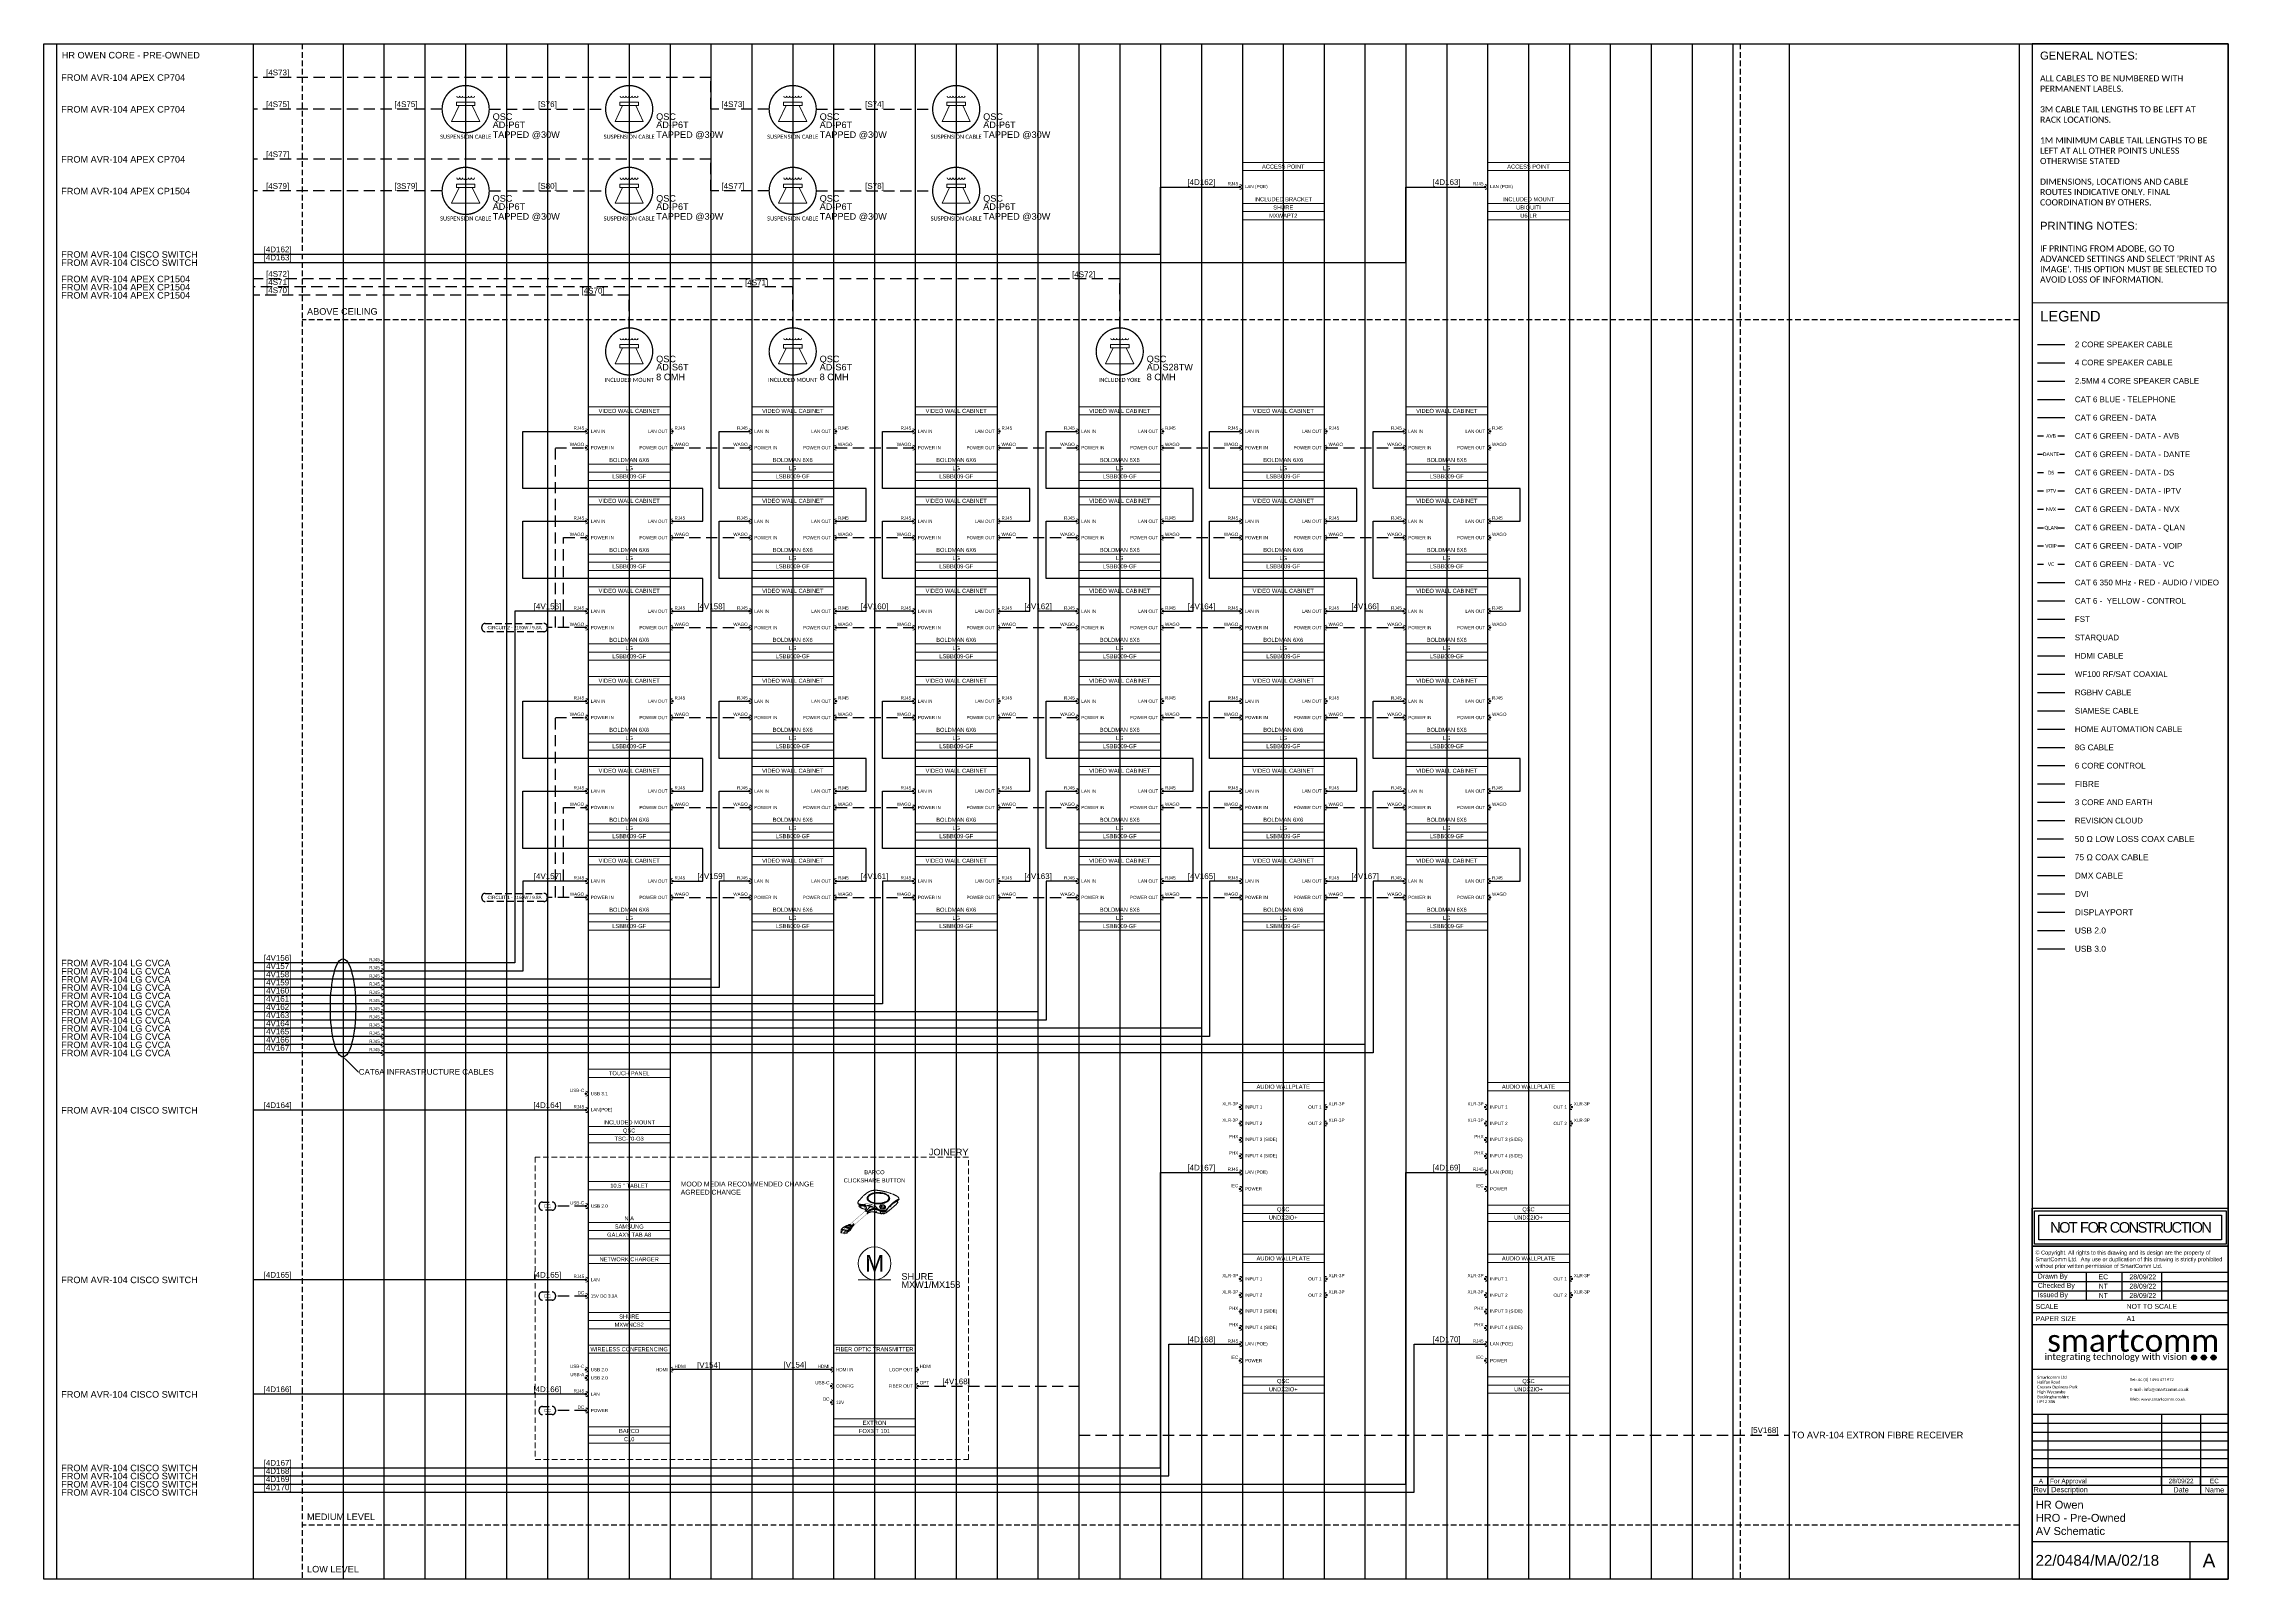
# Paper-space layout '18' of a CAD drawing. Header units: millimetres. Extents: x 12 to 819, y 7 to 574.
# The model-space entities are those that its viewports show. They can reach past a viewport. Long polylines and large blocks are cut down to what shows.
import ezdxf
from ezdxf import colors
from ezdxf.entities.mleader import LeaderData, LeaderLine
from ezdxf.enums import TextEntityAlignment as Align
from ezdxf.lldxf.tags import DXFTag
from ezdxf.math import Vec2, Vec3

# ---------------------------------------------------------------- set-up
doc = ezdxf.new("R2010")
doc.units = ezdxf.units.MM
for name, pattern in [('DASHDOT', [1, 0.5, -0.25, 0, -0.25]), ('DASHED', [0.75, 0.5, -0.25]), ('DASHED2', [0.375, 0.25, -0.125]), ('DIVIDE', [1.25, 0.5, -0.25, 0, -0.25, 0, -0.25])]:
    doc.linetypes.add(name, pattern=pattern)
for name, color, linetype in [('SC - 2 Core Speaker', 211, 'DASHED'), ('SC - 3 Core and Earth', 7, 'DIVIDE'), ('SC - 3 Core Flex', 7, 'DASHED'), ('SC - 4 Core Speaker', 211, 'Continuous'), ('SC - 50 Ohm Coax', 36, 'DASHDOT'), ('SC - 6 Core Control', 40, 'DASHED'), ('SC - 75 Ohm Coax', 36, 'DASHED'), ('SC - 8G Cable', 115, 'Continuous'), ('SC - Cat - Blue - Tel', 5, 'Continuous'), ('SC - Cat - Green - Data', 84, 'Continuous'), ('SC - Cat - Green - Data - DANTE', 84, 'DANTE'), ('SC - Cat - Green - Data - QLAN', 84, 'QLAN'), ('SC - Cat - Red - AV', 1, 'Continuous'), ('SC - Cat - Yellow - Control', 40, 'Continuous'), ('SC - Display Port', 194, 'ZIGZAG'), ('SC - DMX Cable', 30, 'Continuous'), ('SC - DVI', 192, 'DASHDOT'), ('SC - Fibre', 170, 'DASHED'), ('SC - FST', 4, 'DASHED'), ('SC - HDMI', 192, 'Continuous'), ('SC - Home Automation Cable', 62, 'DASHED'), ('SC - Induction Loop 4 Core Speaker', 211, 'DIVIDE'), ('SC - Revision Cloud', 3, 'Continuous'), ('SC - RGBHV', 252, 'DASHED'), ('SC - Siamese', 46, 'DIVIDE'), ('SC - Starquad', 4, 'Continuous'), ('SC - Text', 7, 'Continuous'), ('SC - TITLE_BLOCK', 7, 'Continuous'), ('SC - USB 2.0', 84, 'DASHED'), ('SC - USB 3.0', 84, 'DASHDOT'), ('SC - WF100', 252, 'Continuous'), ('Text', 7, 'Continuous')]:
    doc.layers.add(name, color=color, linetype=linetype)
doc.layers.add('SC - Equipment', color=7, linetype='Continuous', lineweight=13)
doc.layers.add('SC - Xlines', color=252, linetype='Continuous', plot=False)
doc.styles.add('ARIAL', font='arial.ttf')
doc.styles.add('CALIBRI', font='calibri.ttf')
doc.styles.get("Standard").update_dxf_attribs({"font": 'arial.ttf', "height": 35})
doc.styles.add('STYLE1', font='arial.ttf', dxfattribs={"height": 50})
tags = doc.linetypes.add('DANTE', pattern='A,3.745209,-0.071128,["DANTE",ARIAL,S=0.5,R=0,X=0,Y=-0.25],-2.454793,3.728871', length=10.000001).pattern_tags.tags
tags[6] = DXFTag(74, 10)
tags = doc.linetypes.add('QLAN', pattern='A,3.942001,-0.106942,["QLAN",ARIAL,S=0.5,R=0,X=0,Y=-0.25],-1.981735,3.969322', length=10).pattern_tags.tags
tags[6] = DXFTag(74, 10)
doc.linetypes.add('ZIGZAG', pattern='A,0.00254,-5.08,[131,ltypeshp.shx,S=5.08,R=0,X=-5.08,Y=0],-10.16,[131,ltypeshp.shx,S=5.08,R=180,X=5.08,Y=0],-5.08', length=20.32254)

# ---------------------------------------------------------------- blocks, each defined once
blk = doc.blocks.new('*U55')
at = {"layer": 'SC - TITLE_BLOCK'}
for points in [[(-36.23, 14.07), (36.23, 14.07), (36.23, 0), (-36.23, 0)], [(-35.41, 13.14), (35.41, 13.14), (35.41, 0.82), (-35.41, 0.82)], [(-33.78, 11.49), (33.77, 11.49), (33.77, 2.46), (-33.78, 2.46)]]:
    blk.add_lwpolyline(points, close=True, dxfattribs=at)
at = {"layer": 'SC - TITLE_BLOCK', "insert": (-0.01, 6.98), "char_height": 3.8864, "width": 67.5449, "attachment_point": 5, "style": 'STYLE1'}
blk.add_mtext('{\\T0.85;NOT FOR CONSTRUCTION}', dxfattribs=at)
blk = doc.blocks.new('SMARTCOMM LOGO 2019')
at = {"layer": 'SC - TITLE_BLOCK', "ltscale": 5, "true_color": 0x0fce74}
h = blk.add_hatch(color=112, dxfattribs=at)
h.dxf.hatch_style = 1
edge = h.paths.add_edge_path()
edge.add_arc((14.16, -2.37), 0.569, 0, 360)
h = blk.add_hatch(color=112, dxfattribs=at)
h.dxf.hatch_style = 1
edge = h.paths.add_edge_path()
edge.add_arc((16.32, -2.37), 0.569, 0, 360)
h = blk.add_hatch(color=112, dxfattribs=at)
h.dxf.hatch_style = 1
edge = h.paths.add_edge_path()
edge.add_arc((18.48, -2.37), 0.569, 0, 360)
at = {"layer": 'SC - TITLE_BLOCK', "color": 112, "ltscale": 5, "true_color": 0x0fce74}
for centre in [(14.16, -2.37), (16.32, -2.37), (18.48, -2.37)]:
    blk.add_circle(centre, 0.569, dxfattribs=at)
at = {"layer": 'SC - TITLE_BLOCK', "ltscale": 5, "insert": (0, 1.36), "char_height": 5, "attachment_point": 5, "style": 'CALIBRI'}
blk.add_mtext_dynamic_manual_height_columns('\\pxqd;{\\C232;\\c6885326;smart\\C253;\\c10396581;comm}', width=36.8648, gutter_width=48.7, heights=[0], dxfattribs=at)
at = {"layer": 'SC - TITLE_BLOCK', "ltscale": 5, "insert": (-3.19, -2.37), "char_height": 1.47, "attachment_point": 5, "line_spacing_factor": 0.816327, "style": 'CALIBRI'}
blk.add_mtext_dynamic_manual_height_columns('{\\C253;\\c10396581;integrating technology with} {\\C232;\\c6885326;vision}', width=69.6177, gutter_width=48.7, heights=[0], dxfattribs=at)
blk = doc.blocks.new('DrawnChkIss')
at = {"layer": 'SC - TITLE_BLOCK'}
for p, q in [((0, 9.05), (44.13, 9.05)), ((0, 6.95), (44.13, 6.95)), ((12.21, 2.75), (12.21, 9.05)), ((20.25, 2.75), (20.25, 9.05)), ((29.13, 9.05), (29.13, 2.75)), ((0, 4.85), (44.13, 4.85)), ((0, 2.75), (44.13, 2.75))]:
    blk.add_line(p, q, dxfattribs=at)
at = {"layer": 'SC - TITLE_BLOCK', "char_height": 1.1057, "width": 10.9483, "attachment_point": 4}
for s, insert in [('{\\fArial|b0|i0|c0|p34;Checked By}', (1.26, 5.9)), ('{\\fArial|b0|i0|c0|p34;Drawn By}', (1.26, 8)), ('{\\fArial|b0|i0|c0|p34;Issued By}', (1.26, 3.8))]:
    blk.add_mtext(s, dxfattribs=dict(at, insert=insert))
at = {"layer": 'SC - TITLE_BLOCK', "style": 'STYLE1'}
for tag, p in [('INITIALS', (16.01, 8)), ('INITIALS', (16.01, 5.9)), ('DRAWDATE', (24.89, 8)), ('CHKDDATE', (24.89, 5.9)), ('INITIALS', (16.01, 3.8)), ('ISSUEDATE', (24.89, 3.8))]:
    blk.add_attdef(tag, text='', height=1.11, dxfattribs=at).set_placement(p, align=Align.MIDDLE_CENTER)
blk = doc.blocks.new('RevisionDTLS')
at = {"layer": 'SC - TITLE_BLOCK', "ltscale": 5}
for p, q in [((3.4, 0), (3.4, 1.94)), ((28.3, 0), (28.3, 1.94)), ((36.8, 0), (36.8, 1.94))]:
    blk.add_line(p, q, dxfattribs=at)
blk.add_lwpolyline([(0, 1.94), (42.87, 1.94), (42.87, 0), (0, 0)], close=True, dxfattribs=at)
blk.add_attdef('REV', text='', height=1, dxfattribs=at).set_placement((1.9, 0.97), align=Align.MIDDLE)
blk.add_attdef('DESCRIPTION', text='', height=1, dxfattribs=at).set_placement((3.9, 0.97), align=Align.MIDDLE_LEFT)
for tag, p in [('DATE', (32.55, 0.97)), ('INITIAL', (39.83, 0.97))]:
    blk.add_attdef(tag, text='', height=1, dxfattribs=at).set_placement(p, align=Align.MIDDLE_CENTER)
blk = doc.blocks.new('LG LSBB009-GF - SCHEMATIC')
at = {"layer": 'SC - Equipment'}
for p, q in [((-25, 0), (25, 0)), ((-25, -45), (-25, 0)), ((25, 0), (25, -45)), ((25, -5), (-25, -5)), ((25, -35), (-25, -35)), ((25, -35), (-25, -35)), ((25, -40), (-25, -40)), ((25, -40), (-25, -40)), ((25, -40), (-25, -40)), ((25, -45), (-25, -45))]:
    blk.add_line(p, q, dxfattribs=at)
at = {"layer": 'SC - Equipment', "const_width": 0.7}
for points in [[(-26.1, -15, 1), (-26.9, -15, 1)], [(-26.1, -25, 1), (-26.9, -25, 1)], [(26.1, -15, -1), (26.9, -15, -1)], [(26.1, -25, -1), (26.9, -25, -1)]]:
    blk.add_lwpolyline(points, format="xyb", close=True, dxfattribs=at)
at = {"layer": 'SC - Equipment'}
for centre, start, end in [((-26.5, -15), 270, 90), ((-26.5, -25), 270, 90), ((26.5, -15), 90, 270), ((26.5, -25), 90, 270)]:
    blk.add_arc(centre, 1.5, start, end, dxfattribs=at)
at = {"ltscale": 5}
for tag, p in [('DESCRIPTION', (0, -2.5)), ('BRACKET', (0, -32.5)), ('MAKE', (0, -37.5)), ('MODEL', (0, -42.5))]:
    blk.add_attdef(tag, text='', height=2.5, dxfattribs=at).set_placement(p, align=Align.MIDDLE_CENTER)
at = {"ltscale": 5, "flags": 1}
for tag, p in [('ROOM_TYPE', (45, -5)), ('LOCATION', (45, -10)), ('RACK_EQUIPMENT_(Y/N)', (45, -15)), ('AMP(@240V)', (45, -40)), ('IP_(Y/N)', (45, -30)), ('POE(WATT)', (45, -35)), ('WATT', (45, -45)), ('WEIGHT(KG)', (45, -55)), ('BTU/H', (45, -50)), ('TRANSFORMER_TAPS', (45, -60))]:
    blk.add_attdef(tag, p, '', height=2.5, dxfattribs=at)
at = {"layer": 'SC - Equipment', "ltscale": 5, "char_height": 2}
for s, insert, width, attachment_point in [('RJ45', (-27.5, -13), 5.774, 6), ('RJ45', (27.7, -13), 3.746, 4), ('WAGO', (-27.5, -23), 5.774, 6), ('LAN IN', (-23.5, -15), 23.5, 4), ('POWER IN', (-23.5, -25), 23.5, 4), ('POWER OUT', (23.5, -25), 23.5, 6), ('LAN OUT', (23.5, -15), 23.5, 6), ('WAGO', (27.7, -23), 3.746, 4)]:
    blk.add_mtext(s, dxfattribs=dict(at, insert=insert, width=width, attachment_point=attachment_point))
blk = doc.blocks.new('BARCO C10 - SCHEMATIC')
at = {"layer": 'SC - Equipment'}
for p, q in [((-25, 0), (25, 0)), ((-25, -60), (-25, 0)), ((25, 0), (25, -60)), ((25, -5), (-25, -5)), ((25, -50), (-25, -50)), ((25, -50), (-25, -50)), ((25, -55), (-25, -55)), ((25, -55), (-25, -55)), ((25, -55), (-25, -55)), ((25, -60), (-25, -60))]:
    blk.add_line(p, q, dxfattribs=at)
at = {"layer": 'SC - Equipment', "const_width": 0.7}
for points in [[(-26.1, -15, 1), (-26.9, -15, 1)], [(-26.1, -20, 1), (-26.9, -20, 1)], [(26.1, -15, -1), (26.9, -15, -1)], [(-26.1, -30, 1), (-26.9, -30, 1)], [(-26.1, -40, 1), (-26.9, -40, 1)]]:
    blk.add_lwpolyline(points, format="xyb", close=True, dxfattribs=at)
at = {"layer": 'SC - Equipment'}
for centre, start, end in [((-26.5, -15), 270, 90), ((-26.5, -20), 270, 90), ((26.5, -15), 90, 270), ((-26.5, -30), 270, 90), ((-26.5, -40), 270, 90)]:
    blk.add_arc(centre, 1.5, start, end, dxfattribs=at)
at = {"ltscale": 5}
for tag, p in [('DESCRIPTION', (0, -2.5)), ('MAKE', (0, -52.5)), ('MODEL', (0, -57.5))]:
    blk.add_attdef(tag, text='', height=2.5, dxfattribs=at).set_placement(p, align=Align.MIDDLE_CENTER)
at = {"ltscale": 5, "flags": 1}
for tag, p in [('ROOM_TYPE', (45, -5)), ('LOCATION', (45, -10)), ('RACK_EQUIPMENT_(Y/N)', (45, -15)), ('AMP(@240V)', (45, -40)), ('IP_(Y/N)', (45, -30)), ('POE(WATT)', (45, -35)), ('WATT', (45, -45)), ('WEIGHT(KG)', (45, -55)), ('BTU/H', (45, -50)), ('TRANSFORMER_TAPS', (45, -60))]:
    blk.add_attdef(tag, p, '', height=2.5, dxfattribs=at)
blk.add_attdef('BRACKET', text='', height=2.5, dxfattribs=at).set_placement((0, -47.5), align=Align.MIDDLE_CENTER)
at = {"layer": 'SC - Equipment', "ltscale": 5, "char_height": 2}
for s, insert, width, attachment_point in [('USB-C', (-27.5, -13), 5.774, 6), ('HDMI', (27.7, -13), 7.175, 4), ('USB-A', (-27.5, -18), 5.774, 6), ('USB 2.0', (-23.5, -15), 23.5, 4), ('USB 2.0', (-23.5, -20), 23.5, 4), ('HDMI', (23.5, -15), 23.5, 6), ('RJ45', (-27.5, -28), 5.774, 6), ('DC', (-27.5, -38), 5.774, 6), ('LAN', (-23.5, -30), 23.5, 4), ('POWER', (-23.5, -40), 23.5, 4)]:
    blk.add_mtext(s, dxfattribs=dict(at, insert=insert, width=width, attachment_point=attachment_point))
blk = doc.blocks.new('BARCO CLICKSHARE BUTTON WITH TEXT - SCHEMATIC')
at = {"layer": 'SC - Equipment', "lineweight": 0, "transparency": 33554687}
for points in [[(1.4, -0.1), (1, -0.1), (0.4, -0.1), (-0.1, -0.1), (-0.6, -0.1), (-1.1, -0.2), (-1.6, -0.3), (-2, -0.4), (-2.4, -0.5), (-2.7, -0.6), (-2.8, -0.5), (-2.5, -0.4), (-2.1, -0.3), (-1.6, -0.1), (-1.2, -0.1), (-0.6, 0), (-0.1, 0), (0.4, 0.1), (1, 0.1), (1.4, 0)], [(7.4, -1.2), (5.4, -0.7), (3.3, -0.3), (1.4, -0.1), (1.4, 0), (3.3, -0.2), (5.4, -0.6), (7.5, -1.1)], [(-9.6, -6.7), (-9.8, -6.9), (-10, -7.2), (-10.1, -7.5), (-10.1, -7.6), (-10.2, -7.6), (-10.2, -7.5), (-10.2, -7.5), (-10.1, -7.2), (-9.9, -6.8), (-9.8, -6.6)], [(-10.2, -8), (-10.2, -8), (-10.2, -8), (-10.2, -8), (-10.2, -8), (-10.2, -8), (-10.2, -8), (-10.2, -8), (-10.2, -8), (-10.2, -8), (-10.2, -8), (-10.2, -7.9), (-10.2, -7.9), (-10.2, -7.9), (-10.2, -7.9), (-10.2, -7.9), (-10.2, -7.9), (-10.2, -7.9), (-10.2, -7.9), (-10.2, -7.9), (-10.2, -7.9), (-10.2, -7.9), (-10.1, -7.9), (-10.1, -7.9), (-10.1, -7.9), (-10.1, -7.9), (-10.1, -7.9), (-10.1, -7.9), (-10.1, -7.9), (-10.1, -7.9), (-10.1, -7.9), (-10.1, -7.9), (-10.1, -7.9), (-10.1, -7.9), (-10.1, -8), (-10.1, -8), (-10.1, -8), (-10.1, -8), (-10.1, -8), (-10.1, -8), (-10.1, -8), (-10.1, -8), (-10.1, -8), (-10.1, -8), (-10.1, -8), (-10.1, -8), (-10.1, -8), (-10.1, -8)], [(-8.6, -9.1), (-8.6, -9.1), (-8.6, -9.1), (-8.7, -9.1), (-8.7, -9.1), (-8.8, -9.1), (-8.8, -9.1), (-8.9, -9.1), (-8.9, -9.1), (-8.9, -9.1), (-8.9, -9.1), (-9, -9.1), (-9, -9.1), (-9.1, -9), (-9.1, -9), (-9.1, -9), (-9.1, -9), (-9.2, -9), (-9.2, -9), (-9.2, -9), (-9.2, -9), (-9.2, -9), (-9.2, -9), (-9.3, -9), (-9.3, -9), (-9.4, -8.9), (-9.4, -8.9), (-9.4, -8.9), (-9.4, -8.9), (-9.4, -8.9), (-9.4, -8.9), (-9.5, -8.9), (-9.5, -8.9), (-9.5, -8.9), (-9.5, -8.9), (-9.6, -8.9), (-9.6, -8.9), (-9.6, -8.8), (-9.6, -8.8), (-9.6, -8.8), (-9.6, -8.8), (-9.7, -8.8), (-9.7, -8.8), (-9.7, -8.8), (-9.7, -8.8), (-9.7, -8.8), (-9.7, -8.8), (-9.8, -8.7), (-9.8, -8.7), (-9.8, -8.7), (-9.8, -8.7), (-9.8, -8.7), (-9.8, -8.7), (-9.9, -8.6), (-9.9, -8.6), (-9.9, -8.6), (-9.9, -8.6), (-9.9, -8.6), (-9.9, -8.6), (-9.9, -8.6), (-9.9, -8.6), (-10, -8.5), (-10, -8.5), (-10, -8.5), (-10, -8.5), (-10, -8.5), (-10, -8.5), (-10, -8.5), (-10, -8.5), (-10.1, -8.4), (-10.1, -8.4), (-10.1, -8.4), (-10.1, -8.4), (-10.1, -8.4), (-10.1, -8.4), (-10.1, -8.3), (-10.1, -8.3), (-10.1, -8.3), (-10.1, -8.3), (-10.1, -8.3), (-10.1, -8.3), (-10.1, -8.2), (-10.1, -8.2), (-10.2, -8.2), (-10, -8.2), (-10, -8.2), (-10, -8.2), (-10, -8.3), (-10, -8.3), (-10, -8.3), (-10, -8.3), (-9.9, -8.4), (-9.9, -8.4), (-9.9, -8.4), (-9.9, -8.4), (-9.9, -8.5), (-9.9, -8.5), (-9.8, -8.5), (-9.8, -8.5), (-9.8, -8.5), (-9.8, -8.6), (-9.7, -8.6), (-9.7, -8.6), (-9.7, -8.6), (-9.6, -8.7), (-9.6, -8.7), (-9.6, -8.7), (-9.6, -8.8), (-9.6, -8.7), (-9.6, -8.7), (-9.6, -8.8), (-9.6, -8.7), (-9.5, -8.7), (-9.5, -8.8), (-9.4, -8.8), (-9.4, -8.8), (-9.4, -8.8), (-9.3, -8.8), (-9.3, -8.8), (-9.2, -8.9), (-9.2, -8.9), (-9.1, -8.9), (-9.1, -8.9), (-9, -8.9), (-9, -8.9), (-8.9, -8.9), (-8.8, -8.9), (-8.8, -8.9), (-8.7, -9), (-8.6, -9), (-8.6, -9)], [(-9.7, -9), (-9.7, -9), (-9.7, -9), (-9.7, -8.9), (-9.7, -8.9), (-9.8, -8.9), (-9.8, -8.9), (-9.8, -8.9), (-9.8, -8.9), (-9.8, -8.9), (-9.8, -8.9), (-9.8, -8.9), (-9.8, -8.9), (-9.8, -8.9), (-9.8, -8.9), (-9.9, -8.8), (-9.9, -8.8), (-9.9, -8.8), (-9.9, -8.8), (-9.9, -8.8), (-9.9, -8.8), (-9.9, -8.8), (-9.9, -8.8), (-9.9, -8.8), (-9.9, -8.8), (-9.9, -8.7), (-9.9, -8.7), (-10, -8.7), (-10, -8.7), (-10, -8.7), (-10, -8.7), (-10, -8.7), (-10, -8.7), (-10, -8.6), (-10, -8.6), (-10, -8.6), (-10, -8.6), (-10, -8.6), (-10, -8.6), (-10.1, -8.6), (-10.1, -8.6), (-10.1, -8.6), (-10.1, -8.6), (-10.1, -8.5), (-10.1, -8.5), (-10.1, -8.5), (-10.1, -8.5), (-10.1, -8.5), (-10.1, -8.5), (-10.1, -8.5), (-10.1, -8.5), (-10.1, -8.5), (-10.1, -8.5), (-10.1, -8.4), (-10.1, -8.4), (-10.1, -8.4), (-10.1, -8.4), (-10.1, -8.4), (-10.1, -8.4), (-10.1, -8.3), (-10.1, -8.3), (-10.1, -8.3), (-10.1, -8.3), (-10.1, -8.3), (-10.1, -8.3), (-10.1, -8.3), (-10.1, -8.3), (-10.1, -8.2), (-10.1, -8.2), (-10.2, -8.2), (-10.2, -8.2), (-10.2, -8.2), (-10, -8.2), (-10, -8.2), (-10, -8.2), (-10, -8.2), (-10, -8.3), (-10, -8.3), (-10, -8.3), (-10, -8.3), (-10, -8.4), (-10, -8.4), (-10, -8.4), (-10, -8.4), (-10, -8.5), (-10, -8.5), (-9.9, -8.5), (-9.9, -8.5), (-9.9, -8.5), (-9.9, -8.5), (-9.9, -8.6), (-9.9, -8.6), (-9.9, -8.6), (-9.9, -8.6), (-9.9, -8.6), (-9.8, -8.7), (-9.8, -8.7), (-9.8, -8.7), (-9.8, -8.7), (-9.8, -8.7), (-9.8, -8.8), (-9.8, -8.8), (-9.7, -8.8), (-9.7, -8.8), (-9.7, -8.8), (-9.7, -8.8), (-9.6, -8.8), (-9.6, -8.9), (-9.6, -8.9)], [(-10, -8.3), (-10, -8.3), (-9.9, -8.4), (-9.9, -8.4), (-9.9, -8.4), (-9.9, -8.4), (-9.9, -8.5), (-9.9, -8.5), (-9.9, -8.5), (-9.9, -8.5), (-9.9, -8.5), (-9.9, -8.5), (-9.9, -8.5), (-9.9, -8.5), (-9.8, -8.6), (-9.8, -8.6), (-9.9, -8.6), (-9.8, -8.6), (-9.8, -8.6), (-9.8, -8.6), (-9.8, -8.6), (-9.8, -8.6), (-9.8, -8.6), (-9.7, -8.7), (-9.7, -8.7), (-9.7, -8.7), (-9.7, -8.7), (-9.6, -8.7), (-9.6, -8.8), (-9.6, -8.8), (-9.6, -8.8), (-9.6, -8.8), (-9.6, -8.8), (-9.6, -8.8), (-9.6, -8.8), (-9.6, -8.9), (-9.6, -8.9), (-9.6, -8.9), (-9.6, -8.9), (-9.6, -8.9), (-9.7, -8.9), (-9.7, -8.9), (-9.7, -8.8), (-9.7, -8.8), (-9.7, -8.8), (-9.7, -8.8), (-9.8, -8.8), (-9.8, -8.8), (-9.8, -8.8), (-9.8, -8.8), (-9.8, -8.8), (-9.8, -8.8), (-9.8, -8.8), (-9.8, -8.8), (-9.8, -8.8), (-9.8, -8.8), (-9.9, -8.7), (-9.9, -8.7), (-9.9, -8.7), (-9.9, -8.7), (-9.9, -8.7), (-9.9, -8.7), (-9.9, -8.7), (-9.9, -8.7), (-9.9, -8.6), (-9.9, -8.6), (-9.9, -8.6), (-9.9, -8.6), (-9.9, -8.6), (-9.9, -8.6), (-10, -8.6), (-10, -8.6), (-10, -8.6), (-10, -8.6), (-10, -8.6), (-10, -8.6), (-10, -8.5), (-10, -8.5), (-10, -8.5), (-10, -8.5), (-10, -8.5), (-10, -8.5), (-10.1, -8.5), (-10.1, -8.5), (-10.1, -8.5), (-10.1, -8.5), (-10.1, -8.4), (-10.1, -8.4), (-10.1, -8.4), (-10.1, -8.4), (-10.1, -8.4)], [(-2.7, -0.6), (-4, -1.4), (-5.4, -2.4), (-6.9, -3.7), (-8.3, -5.1), (-9.7, -6.7), (-9.8, -6.6), (-8.4, -5), (-7, -3.6), (-5.5, -2.3), (-4.1, -1.3), (-2.8, -0.5)], [(-9.6, -8.9), (-9.5, -8.9), (-9.3, -9.1), (-9.4, -9.2), (-9.6, -9.1), (-9.7, -9)], [(-8.7, -9.3), (-8.7, -9.3), (-8.7, -9.3), (-8.7, -9.3), (-8.7, -9.3), (-8.8, -9.3), (-8.8, -9.3), (-8.8, -9.3), (-8.8, -9.3), (-8.9, -9.3), (-8.9, -9.3), (-8.9, -9.3), (-8.9, -9.3), (-9, -9.3), (-9, -9.3), (-9, -9.2), (-9, -9.2), (-9.1, -9.2), (-9.1, -9.2), (-9.1, -9.2), (-9.1, -9.2), (-9.2, -9.2), (-9.2, -9.2), (-9.2, -9.2), (-9.2, -9.2), (-9.2, -9.2), (-9.2, -9.2), (-9.2, -9.2), (-9.2, -9.2), (-9.3, -9.2), (-9.3, -9.2), (-9.3, -9.2), (-9.3, -9.2), (-9.4, -9.1), (-9.4, -9.1), (-9.4, -9.1), (-9.4, -9.1), (-9.4, -9.1), (-9.4, -9.1), (-9.5, -9.1), (-9.5, -9.1), (-9.5, -9.1), (-9.5, -9.1), (-9.5, -9.1), (-9.5, -9.1), (-9.6, -9.1), (-9.6, -9.1), (-9.6, -9), (-9.6, -9), (-9.6, -9), (-9.6, -9), (-9.7, -9), (-9.7, -9), (-9.7, -9), (-9.6, -8.9), (-9.6, -8.9), (-9.6, -8.9), (-9.5, -8.9), (-9.5, -8.9), (-9.5, -8.9), (-9.5, -9), (-9.4, -9), (-9.4, -9), (-9.4, -9), (-9.3, -9), (-9.3, -9), (-9.3, -9.1), (-9.3, -9), (-9.2, -9.1), (-9.2, -9.1), (-9.2, -9.1), (-9.2, -9.1), (-9.2, -9.1), (-9.2, -9.1), (-9.1, -9.1), (-9.1, -9.1), (-9, -9.1), (-9, -9.1), (-8.9, -9.1), (-8.9, -9.1), (-8.9, -9.2), (-8.8, -9.2), (-8.8, -9.2), (-8.8, -9.2), (-8.8, -9.2), (-8.8, -9.2), (-8.8, -9.2), (-8.7, -9.2), (-8.7, -9.2), (-8.7, -9.2), (-8.7, -9.2), (-8.7, -9.2), (-8.7, -9.2)], [(-9.6, -8.8), (-9.5, -8.8), (-9.5, -8.8), (-9.5, -8.8), (-9.5, -8.9), (-9.5, -8.8), (-9.4, -8.9), (-9.4, -8.9), (-9.4, -8.9), (-9.4, -8.9), (-9.4, -8.9), (-9.4, -8.9), (-9.4, -9), (-9.4, -8.9), (-9.3, -8.9), (-9.3, -8.9), (-9.2, -8.9), (-9.3, -9), (-9.2, -8.9), (-9.2, -8.9), (-9.2, -9), (-9.2, -8.9), (-9.2, -9), (-9.2, -9), (-9.2, -9), (-9.2, -9), (-9.2, -9), (-9.2, -9), (-9.1, -9), (-9.1, -9), (-9.1, -9), (-9.1, -9), (-9, -9), (-9, -9), (-9, -9.1), (-9, -9), (-8.9, -9), (-8.9, -9), (-8.9, -9), (-8.8, -9), (-8.8, -9.1), (-8.8, -9.1), (-8.8, -9.1), (-8.7, -9.1), (-8.7, -9.1), (-8.7, -9.1), (-8.7, -9.1), (-8.7, -9.1), (-8.7, -9.1), (-8.7, -9.2), (-8.7, -9.2), (-8.7, -9.2), (-8.7, -9.2), (-8.7, -9.2), (-8.8, -9.2), (-8.8, -9.2), (-8.8, -9.2), (-8.8, -9.2), (-8.9, -9.2), (-8.9, -9.2), (-8.9, -9.1), (-8.9, -9.1), (-9, -9.1), (-9, -9.1), (-9, -9.1), (-9, -9.1), (-9.1, -9.1), (-9.1, -9.1), (-9.1, -9.1), (-9.1, -9.1), (-9.2, -9.1), (-9.2, -9.1), (-9.2, -9.1), (-9.2, -9.1), (-9.2, -9.1), (-9.2, -9.1), (-9.2, -9.1), (-9.2, -9.1), (-9.3, -9.1), (-9.3, -9.1), (-9.3, -9.1), (-9.3, -9.1), (-9.4, -9), (-9.4, -9), (-9.4, -9), (-9.4, -9), (-9.4, -9), (-9.4, -9), (-9.5, -9), (-9.5, -9), (-9.5, -9), (-9.5, -9), (-9.5, -8.9), (-9.5, -8.9), (-9.6, -8.9), (-9.6, -8.9), (-9.6, -8.9), (-9.6, -8.9), (-9.6, -8.9)], [(-9.5, -9.6), (-9.4, -9.6), (-9.4, -9.9), (-9.2, -10.1), (-8.9, -10.4), (-8.6, -10.6), (-8.2, -10.8), (-8.3, -10.9), (-8.6, -10.7), (-9, -10.5), (-9.3, -10.2), (-9.5, -9.9), (-9.6, -9.7), (-9.6, -9.6)], [(-6.4, -9.4), (-6.6, -9.3), (-6.8, -9.3), (-7, -9.3), (-7, -9.3), (-7.2, -9.2), (-7.2, -9.2), (-7.4, -9.2), (-7.4, -9.2), (-7.6, -9.2), (-7.8, -9.2), (-7.8, -9.2), (-8, -9.1), (-8.2, -9.1), (-8.2, -9.1), (-8.4, -9.1), (-8.6, -9.1), (-8.6, -9), (-8.4, -9), (-8.2, -9), (-8.2, -9), (-8, -9), (-7.8, -9.1), (-7.6, -9.1), (-7.3, -9.1), (-7.1, -9.1), (-7.1, -9.1), (-7, -9.1), (-6.7, -9.2), (-6.5, -9.2), (-6.4, -9.2)], [(-8.6, -9.1), (-8.4, -9.1), (-8.2, -9.1), (-8.2, -9.1), (-8, -9.1), (-8, -9.1), (-7.8, -9.1), (-7.8, -9.1), (-7.6, -9.2), (-7.4, -9.2), (-7.2, -9.2), (-7, -9.2), (-6.8, -9.3), (-6.6, -9.3), (-6.6, -9.3), (-6.4, -9.3), (-6.4, -9.4), (-6.7, -9.4), (-6.7, -9.4), (-6.8, -9.4), (-6.8, -9.4), (-7, -9.4), (-7, -9.4), (-7.2, -9.3), (-7.4, -9.3), (-7.4, -9.3), (-7.6, -9.3), (-7.6, -9.3), (-7.9, -9.2), (-7.9, -9.2), (-8, -9.2), (-8, -9.2), (-8.2, -9.2), (-8.2, -9.2), (-8.4, -9.2), (-8.4, -9.2), (-8.6, -9.2)], [(-6.2, -9.7), (-6.3, -9.7), (-6.3, -9.7), (-6.5, -9.7), (-6.7, -9.7), (-6.7, -9.7), (-6.9, -9.6), (-6.9, -9.6), (-7.1, -9.6), (-7.1, -9.6), (-7.3, -9.6), (-7.5, -9.6), (-7.5, -9.6), (-7.7, -9.6), (-7.7, -9.6), (-7.9, -9.5), (-7.9, -9.5), (-8.1, -9.5), (-8.3, -9.5), (-8.3, -9.4), (-8.1, -9.4), (-7.9, -9.4), (-7.7, -9.4), (-7.5, -9.5), (-7.3, -9.5), (-7.1, -9.5), (-6.9, -9.5), (-6.7, -9.5), (-6.5, -9.6), (-6.3, -9.6), (-6.3, -9.6), (-6.2, -9.6)], [(-8.2, -10.8), (-6.7, -11.4), (-5.2, -11.9), (-5.3, -12), (-6.7, -11.5), (-8.3, -10.9)], [(-6.4, -9.6), (-6.5, -9.5), (-6.7, -9.5), (-6.7, -9.5), (-6.9, -9.5), (-6.9, -9.5), (-7.1, -9.5), (-7.1, -9.5), (-7.3, -9.4), (-7.3, -9.4), (-7.5, -9.4), (-7.5, -9.4), (-7.6, -9.4), (-7.6, -9.4), (-7.8, -9.4), (-8, -9.4), (-8, -9.4), (-8.2, -9.4), (-8.1, -9.2), (-8, -9.2), (-7.8, -9.2), (-7.8, -9.2), (-7.6, -9.3), (-7.6, -9.3), (-7.5, -9.3), (-7.3, -9.3), (-7.1, -9.3), (-7.1, -9.3), (-6.9, -9.4), (-6.8, -9.4), (-6.7, -9.4), (-6.7, -9.4), (-6.5, -9.4), (-6.4, -9.4)], [(-6.5, -9), (-6.5, -9), (-6.5, -9), (-6.5, -9), (-6.5, -9), (-6.5, -9), (-6.5, -8.9), (-6.5, -8.9), (-6.5, -8.9), (-6.5, -8.9), (-6.5, -8.9), (-6.5, -8.9), (-6.5, -8.9), (-6.5, -8.9), (-6.5, -8.9), (-6.5, -8.9), (-6.5, -8.9), (-6.5, -8.9), (-6.5, -8.9), (-6.4, -8.9), (-6.4, -8.9), (-6.4, -8.9), (-6.3, -8.9), (-6.3, -8.9), (-6.3, -8.9), (-6.3, -8.9), (-6.3, -9), (-6.3, -9), (-6.4, -9), (-6.4, -9), (-6.4, -9), (-6.4, -9), (-6.4, -9), (-6.4, -9), (-6.4, -9), (-6.4, -9)], [(-6.2, -8.9), (-6.2, -8.9), (-6.2, -8.9), (-6.2, -8.9), (-6.2, -8.9), (-6.2, -8.9), (-6.2, -8.9), (-6.3, -9), (-6.3, -9), (-6.3, -8.9), (-6.3, -9), (-6.3, -9), (-6.3, -9), (-6.3, -9), (-6.3, -9), (-6.3, -9), (-6.3, -9), (-6.3, -9.1), (-6.3, -9.1), (-6.4, -9.1), (-6.4, -9.1), (-6.4, -9.1), (-6.4, -9), (-6.4, -9), (-6.4, -9), (-6.4, -9), (-6.4, -9), (-6.4, -9), (-6.4, -9), (-6.4, -9), (-6.4, -9), (-6.4, -9), (-6.4, -8.9), (-6.4, -8.9), (-6.4, -8.9), (-6.4, -8.9), (-6.4, -8.9), (-6.4, -8.9), (-6.4, -8.9), (-6.4, -8.9), (-6.4, -8.9), (-6.4, -8.9), (-6.4, -8.9), (-6.4, -8.9), (-6.3, -8.9), (-6.3, -8.9), (-6.3, -8.8), (-6.3, -8.8), (-6.3, -8.8), (-6.3, -8.8), (-6.3, -8.8)], [(-6.3, -9), (-6.3, -9), (-6.3, -9), (-6.3, -9), (-6.3, -9), (-6.3, -9), (-6.3, -9), (-6.4, -9), (-6.4, -9), (-6.4, -9), (-6.4, -9), (-6.3, -8.9), (-6.3, -8.9), (-6.3, -8.9), (-6.3, -8.9), (-6.3, -8.9), (-6.3, -8.9), (-6.3, -8.9), (-6.3, -8.9), (-6.3, -8.9), (-6.3, -8.9), (-6.3, -8.9)], [(-6.3, -9.1), (-6.3, -9.1), (-6.3, -9.1), (-6.3, -9.1), (-6.3, -9.1), (-6.3, -9.1), (-6.3, -9.1), (-6.3, -9.1), (-6.3, -9.1), (-6.3, -9.1), (-6.3, -9.1), (-6.3, -9.3), (-6.3, -9.3), (-6.3, -9.3), (-6.3, -9.3), (-6.3, -9.3), (-6.4, -9.3), (-6.4, -9.3), (-6.4, -9.3), (-6.4, -9.3), (-6.4, -9.3), (-6.4, -9.3)], [(-6.3, -9.4), (-6.3, -9.4), (-6.3, -9.4), (-6.3, -9.4), (-6.3, -9.4), (-6.3, -9.3), (-6.3, -9.4), (-6.3, -9.4), (-6.3, -9.4), (-6.3, -9.4), (-6.3, -9.4), (-6.4, -9.4), (-6.4, -9.4), (-6.4, -9.4), (-6.4, -9.4), (-6.4, -9.4), (-6.4, -9.4), (-6.4, -9.4), (-6.3, -9.2), (-6.3, -9.2), (-6.3, -9.2), (-6.3, -9.2), (-6.3, -9.2), (-6.3, -9.2), (-6.3, -9.2), (-6.3, -9.2), (-6.3, -9.2), (-6.3, -9.2), (-6.3, -9.2), (-6.3, -9.2), (-6.3, -9.2), (-6.3, -9.3), (-6.3, -9.3), (-6.3, -9.3), (-6.3, -9.3), (-6.3, -9.3), (-6.3, -9.3), (-6.3, -9.3)], [(-6.3, -9.4), (-6.3, -9.4), (-6.3, -9.4), (-6.3, -9.4), (-6.3, -9.4), (-6.3, -9.4), (-6.3, -9.4), (-6.3, -9.4), (-6.3, -9.4), (-6.3, -9.4), (-6.4, -9.4), (-6.4, -9.3), (-6.4, -9.3), (-6.4, -9.3), (-6.4, -9.3), (-6.4, -9.3), (-6.4, -9.3), (-6.4, -9.3), (-6.4, -9.3), (-6.4, -9.3), (-6.4, -9.3), (-6.4, -9.3)], [(-6.3, -9.5), (-6.3, -9.5), (-6.3, -9.5), (-6.3, -9.5), (-6.3, -9.5), (-6.3, -9.5), (-6.3, -9.5), (-6.3, -9.5), (-6.3, -9.5), (-6.3, -9.5), (-6.3, -9.5), (-6.3, -9.5), (-6.3, -9.5), (-6.3, -9.5), (-6.3, -9.5), (-6.3, -9.5), (-6.3, -9.5), (-6.3, -9.5), (-6.3, -9.5), (-6.3, -9.5), (-6.3, -9.5), (-6.3, -9.5), (-6.3, -9.5), (-6.3, -9.5), (-6.3, -9.5), (-6.3, -9.5), (-6.4, -9.5), (-6.4, -9.5), (-6.4, -9.5), (-6.4, -9.5), (-6.4, -9.5), (-6.4, -9.5), (-6.4, -9.5), (-6.4, -9.5), (-6.4, -9.5), (-6.4, -9.5), (-6.4, -9.5), (-6.4, -9.5), (-6.4, -9.5), (-6.4, -9.5), (-6.4, -9.5), (-6.4, -9.5), (-6.4, -9.5), (-6.4, -9.5), (-6.4, -9.5), (-6.4, -9.5), (-6.4, -9.5), (-6.4, -9.5)], [(-6.3, -9.5), (-6.3, -9.5), (-6.3, -9.5), (-6.3, -9.5), (-6.3, -9.5), (-6.3, -9.5), (-6.3, -9.5), (-6.3, -9.5), (-6.3, -9.5), (-6.3, -9.5), (-6.3, -9.5), (-6.3, -9.5), (-6.3, -9.5), (-6.3, -9.5), (-6.3, -9.5), (-6.3, -9.5), (-6.3, -9.5), (-6.3, -9.5), (-6.3, -9.5), (-6.3, -9.5), (-6.3, -9.5), (-6.3, -9.5), (-6.3, -9.5), (-6.3, -9.5), (-6.3, -9.5), (-6.3, -9.5), (-6.3, -9.5), (-6.4, -9.6), (-6.4, -9.6), (-6.4, -9.6), (-6.4, -9.6), (-6.4, -9.6), (-6.4, -9.6), (-6.4, -9.6), (-6.4, -9.6), (-6.4, -9.6), (-6.4, -9.6), (-6.4, -9.6), (-6.4, -9.6), (-6.4, -9.6), (-6.4, -9.6), (-6.4, -9.6), (-6.4, -9.6), (-6.4, -9.5), (-6.4, -9.5), (-6.4, -9.5)], [(-6.3, -9.5), (-6.3, -9.5), (-6.3, -9.5), (-6.3, -9.5), (-6.3, -9.5), (-6.3, -9.5), (-6.3, -9.5), (-6.3, -9.5), (-6.3, -9.5), (-6.3, -9.5), (-6.3, -9.5), (-6.3, -9.5), (-6.3, -9.5), (-6.3, -9.5), (-6.3, -9.5), (-6.3, -9.5), (-6.3, -9.5), (-6.3, -9.5), (-6.3, -9.5), (-6.3, -9.5), (-6.3, -9.5), (-6.3, -9.5), (-6.3, -9.5), (-6.3, -9.6), (-6.3, -9.6), (-6.3, -9.6), (-6.3, -9.5), (-6.3, -9.6), (-6.3, -9.6), (-6.3, -9.6), (-6.3, -9.6), (-6.3, -9.6), (-6.3, -9.6), (-6.4, -9.6), (-6.4, -9.6), (-6.4, -9.6), (-6.4, -9.6), (-6.4, -9.6), (-6.4, -9.6), (-6.4, -9.6), (-6.4, -9.6), (-6.3, -9.5), (-6.4, -9.6), (-6.4, -9.6), (-6.3, -9.5), (-6.4, -9.6), (-6.4, -9.6)], [(-6.3, -9.5), (-6.3, -9.5), (-6.3, -9.5), (-6.3, -9.5), (-6.3, -9.5), (-6.3, -9.5), (-6.3, -9.5), (-6.3, -9.5), (-6.3, -9.5), (-6.3, -9.5), (-6.3, -9.5), (-6.3, -9.5), (-6.3, -9.5), (-6.3, -9.5), (-6.3, -9.5), (-6.3, -9.5), (-6.3, -9.5), (-6.3, -9.5), (-6.3, -9.5), (-6.3, -9.5), (-6.4, -9.5), (-6.4, -9.5), (-6.4, -9.5), (-6.4, -9.5), (-6.4, -9.5), (-6.4, -9.5), (-6.4, -9.5), (-6.4, -9.5), (-6.4, -9.5), (-6.4, -9.5), (-6.4, -9.5), (-6.4, -9.5), (-6.4, -9.5), (-6.4, -9.5), (-6.4, -9.5), (-6.4, -9.5), (-6.4, -9.5), (-6.4, -9.5), (-6.4, -9.5), (-6.4, -9.5), (-6.4, -9.5), (-6.4, -9.5)], [(-6.3, -9.6), (-6.3, -9.6), (-6.3, -9.5), (-6.3, -9.6), (-6.3, -9.6), (-6.3, -9.6), (-6.3, -9.6), (-6.3, -9.6), (-6.3, -9.6), (-6.3, -9.6), (-6.3, -9.6), (-6.3, -9.6), (-6.3, -9.6), (-6.3, -9.5), (-6.3, -9.6), (-6.3, -9.6), (-6.3, -9.5), (-6.3, -9.6), (-6.3, -9.6), (-6.3, -9.5), (-6.3, -9.6), (-6.3, -9.6), (-6.3, -9.5), (-6.3, -9.6), (-6.3, -9.6), (-6.3, -9.5), (-6.3, -9.6), (-6.3, -9.6), (-6.3, -9.5), (-6.2, -9.5), (-6.2, -9.5), (-6.4, -9.5), (-6.4, -9.5), (-6.4, -9.5), (-6.4, -9.5), (-6.3, -9.5), (-6.3, -9.5), (-6.3, -9.5), (-6.3, -9.5), (-6.3, -9.5), (-6.3, -9.5), (-6.3, -9.5), (-6.3, -9.5), (-6.3, -9.5), (-6.3, -9.5), (-6.3, -9.5), (-6.3, -9.5), (-6.3, -9.5), (-6.3, -9.5), (-6.3, -9.5), (-6.3, -9.5), (-6.3, -9.5), (-6.3, -9.5), (-6.3, -9.5), (-6.3, -9.5), (-6.3, -9.5), (-6.3, -9.5)], [(-6.2, -9.5), (-6.2, -9.5), (-6.3, -9.5), (-6.3, -9.5), (-6.3, -9.5), (-6.3, -9.5), (-6.3, -9.5), (-6.3, -9.5), (-6.3, -9.5), (-6.3, -9.5), (-6.3, -9.5), (-6.3, -9.5), (-6.3, -9.5), (-6.3, -9.5), (-6.3, -9.5), (-6.3, -9.5), (-6.3, -9.5), (-6.3, -9.5), (-6.3, -9.5), (-6.3, -9.5), (-6.3, -9.5), (-6.3, -9.5), (-6.3, -9.5), (-6.3, -9.5), (-6.3, -9.5), (-6.3, -9.5), (-6.3, -9.5), (-6.3, -9.5), (-6.3, -9.5), (-6.3, -9.5), (-6.3, -9.5), (-6.3, -9.6), (-6.3, -9.6), (-6.3, -9.6), (-6.3, -9.6), (-6.3, -9.6), (-6.3, -9.6), (-6.3, -9.5), (-6.3, -9.6), (-6.3, -9.6), (-6.3, -9.6), (-6.3, -9.6), (-6.4, -9.6), (-6.4, -9.6), (-6.4, -9.6), (-6.4, -9.6), (-6.4, -9.6), (-6.4, -9.6), (-6.4, -9.6), (-6.4, -9.6), (-6.4, -9.6), (-6.4, -9.5), (-6.4, -9.5), (-6.4, -9.5)], [(-5.7, -8.5), (-5.7, -8.5), (-5.8, -8.5), (-5.8, -8.5), (-5.8, -8.5), (-5.8, -8.5), (-5.8, -8.6), (-5.9, -8.6), (-5.9, -8.5), (-5.9, -8.6), (-5.9, -8.6), (-5.9, -8.5), (-5.9, -8.6), (-5.9, -8.6), (-5.9, -8.6), (-5.9, -8.6), (-6, -8.6), (-6, -8.6), (-6, -8.6), (-6, -8.6), (-6, -8.6), (-6, -8.6), (-6.1, -8.6), (-6.1, -8.7), (-6.1, -8.7), (-6.1, -8.7), (-6.1, -8.7), (-6.1, -8.7), (-6.2, -8.7), (-6.2, -8.7), (-6.2, -8.8), (-6.2, -8.8), (-6.2, -8.8), (-6.3, -8.7), (-6.3, -8.7), (-6.3, -8.7), (-6.3, -8.6), (-6.3, -8.6), (-6.3, -8.6), (-6.3, -8.6), (-6.3, -8.6), (-6.3, -8.6), (-6.2, -8.6), (-6.2, -8.6), (-6.2, -8.6), (-6.2, -8.6), (-6.2, -8.6), (-6.2, -8.6), (-6.2, -8.6), (-6.2, -8.6), (-6.1, -8.6), (-6.1, -8.6), (-6.1, -8.5), (-6.1, -8.5), (-6.1, -8.5), (-6.1, -8.5), (-6.1, -8.5), (-6.1, -8.5), (-6.1, -8.5), (-6.1, -8.5), (-6.1, -8.5), (-6.1, -8.5), (-6, -8.5), (-6, -8.5), (-6, -8.5), (-6, -8.5), (-6, -8.5), (-6, -8.5), (-6, -8.5), (-6, -8.5), (-5.9, -8.5), (-5.9, -8.5), (-5.9, -8.4), (-5.9, -8.4), (-5.9, -8.4), (-5.9, -8.4), (-5.9, -8.4), (-5.9, -8.4), (-5.9, -8.4), (-5.9, -8.4), (-5.8, -8.4), (-5.8, -8.4), (-5.8, -8.4), (-5.8, -8.4), (-5.8, -8.4), (-5.8, -8.4), (-5.8, -8.4), (-5.8, -8.4), (-5.7, -8.4)], [(-6.3, -8.7), (-6.3, -8.7), (-6.3, -8.7), (-6.2, -8.7), (-6.2, -8.7), (-6.2, -8.7), (-6.2, -8.7), (-6.2, -8.7), (-6.2, -8.7), (-6.2, -8.7), (-6.2, -8.7), (-6.2, -8.6), (-6.2, -8.6), (-6.2, -8.6), (-6.2, -8.6), (-6.2, -8.6), (-6.2, -8.6), (-6.1, -8.6), (-6.1, -8.6), (-6.1, -8.6), (-6.1, -8.6), (-6.1, -8.6), (-6.1, -8.6), (-6.1, -8.6), (-6.1, -8.6), (-6.1, -8.6), (-6.1, -8.6), (-6, -8.6), (-6, -8.6), (-6, -8.5), (-6, -8.5), (-6, -8.5), (-6, -8.5), (-6, -8.5), (-6, -8.5), (-6, -8.5), (-6, -8.5), (-6, -8.5), (-6, -8.5), (-5.9, -8.5), (-5.9, -8.5), (-5.9, -8.5), (-5.9, -8.5), (-5.9, -8.5), (-5.9, -8.5), (-5.9, -8.5), (-5.9, -8.5), (-5.8, -8.5), (-5.8, -8.5), (-5.8, -8.5), (-5.8, -8.5), (-5.8, -8.5), (-5.8, -8.5), (-5.8, -8.5), (-5.8, -8.5), (-5.7, -8.5), (-5.7, -8.5), (-5.7, -8.5), (-5.7, -8.6), (-5.7, -8.6), (-5.7, -8.6), (-5.8, -8.6), (-5.8, -8.6), (-5.8, -8.6), (-5.8, -8.6), (-5.8, -8.6), (-5.9, -8.6), (-5.9, -8.6), (-5.9, -8.6), (-5.9, -8.6), (-5.9, -8.6), (-6, -8.6), (-6, -8.6), (-6, -8.7), (-6, -8.7), (-6, -8.7), (-6, -8.7), (-6.1, -8.7), (-6.1, -8.7), (-6.1, -8.7), (-6.1, -8.7), (-6.1, -8.7), (-6.1, -8.8), (-6.1, -8.8), (-6.1, -8.8), (-6.1, -8.8), (-6.1, -8.8), (-6.2, -8.8)], [(-6.2, -8.8), (-6.2, -8.8), (-6.2, -8.8), (-6.2, -8.8), (-6.2, -8.8), (-6.2, -8.8), (-6.2, -8.8), (-6.2, -8.8), (-6.2, -8.8), (-6.2, -8.8), (-6.3, -8.8), (-6.2, -8.8), (-6.2, -8.8), (-6.2, -8.8), (-6.2, -8.9), (-6.2, -8.9), (-6.2, -8.9), (-6.2, -8.9), (-6.3, -8.8), (-6.3, -8.8), (-6.3, -8.8), (-6.3, -8.8), (-6.3, -8.8), (-6.3, -8.8), (-6.3, -8.8), (-6.3, -8.8), (-6.3, -8.8), (-6.3, -8.8), (-6.3, -8.8), (-6.3, -8.8), (-6.3, -8.8), (-6.3, -8.8), (-6.3, -8.8), (-6.3, -8.7), (-6.3, -8.7), (-6.3, -8.7), (-6.3, -8.7), (-6.3, -8.7), (-6.3, -8.7), (-6.3, -8.7)], [(-6.3, -9.5), (-6.3, -9.5), (-6.3, -9.5), (-6.3, -9.5), (-6.3, -9.5), (-6.3, -9.5), (-6.3, -9.5), (-6.3, -9.5), (-6.3, -9.5), (-6.3, -9.5), (-6.3, -9.5), (-6.3, -9.5), (-6.3, -9.5), (-6.3, -9.5), (-6.3, -9.5), (-6.3, -9.5), (-6.3, -9.6), (-6.3, -9.6), (-6.3, -9.6), (-6.3, -9.6), (-6.3, -9.6), (-6.3, -9.6), (-6.3, -9.6), (-6.3, -9.6), (-6.3, -9.6), (-6.3, -9.6), (-6.3, -9.6), (-6.3, -9.5), (-6.3, -9.6), (-6.3, -9.6), (-6.3, -9.5), (-6.3, -9.6), (-6.3, -9.6), (-6.3, -9.5), (-6.3, -9.6), (-6.3, -9.6)], [(-6.3, -9.5), (-6.3, -9.5), (-6.2, -9.5), (-6.2, -9.5), (-6.2, -9.5), (-6.2, -9.5), (-6.1, -9.6), (-6.1, -9.6), (-6.1, -9.6), (-6.1, -9.6), (-6.1, -9.6), (-6, -9.6), (-6.1, -9.8), (-6.1, -9.7), (-6.2, -9.7), (-6.2, -9.7), (-6.2, -9.7), (-6.2, -9.7), (-6.3, -9.6), (-6.3, -9.6), (-6.3, -9.6), (-6.3, -9.6), (-6.3, -9.6), (-6.3, -9.6)], [(-6.3, -9.5), (-6.3, -9.5), (-6.3, -9.5), (-6.3, -9.5), (-6.3, -9.5), (-6.3, -9.5), (-6.3, -9.5), (-6.3, -9.5), (-6.3, -9.5), (-6.3, -9.5), (-6.2, -9.5), (-6.2, -9.5), (-6.2, -9.6), (-6.2, -9.6), (-6.2, -9.6), (-6.2, -9.6), (-6.2, -9.6), (-6.2, -9.6), (-6.2, -9.6), (-6.2, -9.6), (-6.2, -9.6), (-6.2, -9.6), (-6.2, -9.6), (-6.2, -9.6), (-6.2, -9.6), (-6.3, -9.6), (-6.3, -9.6), (-6.3, -9.6), (-6.3, -9.6), (-6.3, -9.6), (-6.3, -9.6), (-6.3, -9.6), (-6.3, -9.6), (-6.3, -9.6)], [(-6.2, -8.7), (-6.2, -8.7), (-6.1, -8.7), (-6.1, -8.7), (-6.1, -8.7), (-6.1, -8.7), (-6.1, -8.7), (-6.1, -8.7), (-6, -8.8), (-6, -8.8), (-6, -8.8), (-6, -8.8), (-5.9, -8.8), (-5.9, -8.8), (-5.9, -8.8), (-5.9, -8.8), (-5.8, -8.8), (-5.8, -8.8), (-5.8, -8.8), (-5.8, -8.8), (-5.7, -8.8), (-5.8, -8.9), (-5.8, -8.9), (-5.8, -8.9), (-5.9, -8.9), (-5.9, -8.9), (-5.9, -8.9), (-5.9, -8.9), (-6, -8.9), (-5.9, -8.8), (-6, -8.9), (-6, -8.9), (-6, -8.9), (-6, -8.9), (-6, -8.9), (-6.1, -8.9), (-6.1, -8.9), (-6.1, -8.9), (-6.1, -8.9), (-6.2, -8.8), (-6.2, -8.8), (-6.2, -8.8), (-6.2, -8.8)], [(-6.2, -9.5), (-6.2, -9.5), (-6.2, -9.5), (-6.2, -9.4), (-6.2, -9.4), (-6.2, -9.4), (-6.2, -9.4), (-6.2, -9.4), (-6.2, -9.4), (-6.2, -9.4), (-6.2, -9.4), (-6.2, -9.4), (-6.2, -9.4), (-6.2, -9.4), (-6.2, -9.4), (-6.2, -9.4), (-6.2, -9.4), (-6.2, -9.4), (-6.2, -9.4), (-6.1, -9.5), (-6.2, -9.5), (-6.2, -9.5), (-6.2, -9.6), (-6.2, -9.6), (-6.2, -9.6), (-6.2, -9.6), (-6.2, -9.6), (-6.2, -9.6), (-6.2, -9.6), (-6.2, -9.6), (-6.2, -9.6), (-6.2, -9.6), (-6.2, -9.6), (-6.2, -9.6), (-6.2, -9.6), (-6.2, -9.6), (-6.2, -9.6), (-6.2, -9.6), (-6.2, -9.6), (-6.2, -9.6)], [(-6.1, -9.6), (-6.1, -9.6), (-6.1, -9.6), (-6.1, -9.6), (-6.1, -9.6), (-6.1, -9.6), (-6.1, -9.6), (-6.1, -9.6), (-6.1, -9.6), (-6.1, -9.6), (-6.1, -9.6), (-6.1, -9.6), (-6.1, -9.6), (-6.1, -9.6), (-6.1, -9.6), (-6.1, -9.6), (-6.1, -9.6), (-6.1, -9.6), (-6.1, -9.6), (-6.1, -9.6), (-6.2, -9.7), (-6.2, -9.7), (-6.2, -9.7), (-6.2, -9.7), (-6.2, -9.7), (-6.2, -9.7), (-6.2, -9.7), (-6.2, -9.7), (-6.2, -9.7), (-6.2, -9.7), (-6.2, -9.7), (-6.2, -9.7), (-6.2, -9.7), (-6.2, -9.7), (-6.2, -9.7), (-6.2, -9.7), (-6.2, -9.7)], [(-6.1, -9.6), (-6.1, -9.6), (-6.1, -9.6), (-6.1, -9.6), (-6.1, -9.6), (-6.1, -9.7), (-6.1, -9.7), (-6.1, -9.7), (-6.1, -9.7), (-6.1, -9.7), (-6.1, -9.7), (-6.1, -9.7), (-6.1, -9.7), (-6.1, -9.7), (-6.1, -9.7), (-6.1, -9.7), (-6.1, -9.7), (-6.1, -9.7), (-6.1, -9.7), (-6.1, -9.7), (-6.1, -9.7), (-6.1, -9.7), (-6.2, -9.8), (-6.2, -9.7), (-6.2, -9.7), (-6.2, -9.7), (-6.2, -9.7), (-6.2, -9.7), (-6.2, -9.7), (-6.2, -9.7), (-6.2, -9.7), (-6.2, -9.7), (-6.2, -9.7), (-6.1, -9.7), (-6.2, -9.7), (-6.2, -9.7)], [(-6.1, -9.7), (-6.1, -9.7), (-6.1, -9.7), (-6.1, -9.7), (-6.1, -9.7), (-6.1, -9.7), (-6.1, -9.7), (-6.1, -9.7), (-6.1, -9.7), (-6.1, -9.7), (-6.1, -9.7), (-6.1, -9.7), (-6.1, -9.7), (-6.1, -9.7), (-6.1, -9.7), (-6.1, -9.7), (-6.1, -9.7), (-6.1, -9.7), (-6.1, -9.7), (-6.1, -9.7), (-6.2, -9.8), (-6.2, -9.8), (-6.2, -9.8), (-6.2, -9.8), (-6.2, -9.8), (-6.2, -9.8), (-6.1, -9.7), (-6.2, -9.8), (-6.2, -9.8), (-6.2, -9.8), (-6.1, -9.7), (-6.2, -9.8), (-6.2, -9.8), (-6.1, -9.7), (-6.2, -9.8), (-6.2, -9.8), (-6.1, -9.7), (-6.2, -9.8), (-6.2, -9.8), (-6.2, -9.8)], [(-6.1, -9.8), (-6.1, -9.9), (-6.1, -9.9), (-6.1, -9.9), (-6, -9.9), (-6.1, -9.9), (-6, -9.9), (-6, -10), (-6.1, -10), (-6, -10), (-6, -10.1), (-6.1, -10.1), (-6, -10.1), (-6, -10.2), (-6, -10.3), (-6, -10.4), (-6, -10.4), (-6, -10.3), (-5.9, -10.4), (-6, -10.4), (-5.9, -10.4), (-5.9, -10.5), (-6, -10.5), (-5.9, -10.5), (-5.9, -10.6), (-6, -10.6), (-5.9, -10.6), (-5.9, -10.7), (-5.9, -10.7), (-5.9, -10.7), (-5.8, -10.8), (-5.9, -10.8), (-5.8, -10.8), (-5.8, -10.8), (-5.9, -10.9), (-5.8, -10.8), (-5.8, -10.9), (-5.7, -11), (-5.7, -11.1), (-5.8, -11.1), (-5.7, -11.1), (-5.7, -11.2), (-5.7, -11.2), (-5.7, -11.2), (-5.6, -11.3), (-5.7, -11.3), (-5.6, -11.3), (-5.6, -11.4), (-5.6, -11.4), (-5.6, -11.4), (-5.7, -11.4), (-5.7, -11.4), (-5.7, -11.4), (-5.8, -11.3), (-5.8, -11.3), (-5.8, -11.2), (-5.8, -11.2), (-5.8, -11.1), (-5.8, -11.1), (-5.9, -11.1), (-5.9, -11.1), (-5.9, -11), (-5.9, -11), (-5.9, -10.9), (-5.9, -10.9), (-6, -10.8), (-6, -10.8), (-6, -10.7), (-6, -10.7), (-6, -10.6), (-6, -10.6), (-6, -10.5), (-6, -10.5), (-6.1, -10.5), (-6.1, -10.5), (-6.1, -10.4), (-6.1, -10.4), (-6.1, -10.3), (-6.1, -10.3), (-6.1, -10.2), (-6.1, -10.2), (-6.1, -10.1), (-6.1, -10.1), (-6.1, -10.1), (-6.1, -10.1), (-6.2, -10), (-6.2, -10), (-6.2, -9.9), (-6.2, -9.9), (-6.2, -9.8)], [(-6.1, -9.8), (-6.1, -9.8), (-6.1, -9.8), (-6.1, -9.8), (-6.1, -9.8), (-6.1, -9.8), (-6.1, -9.8), (-6.1, -9.8), (-6.1, -9.8), (-6.1, -9.8), (-6.1, -9.8), (-6.1, -9.8), (-6.1, -9.7), (-6.1, -9.8), (-6.1, -9.8), (-6, -9.6), (-6, -9.6), (-6, -9.6), (-6, -9.7), (-6, -9.7), (-6, -9.7), (-6, -9.7), (-6, -9.7), (-6, -9.7), (-6, -9.7), (-6, -9.7), (-6, -9.7), (-6, -9.7), (-6, -9.7), (-6, -9.7), (-6, -9.7), (-6, -9.7), (-6, -9.7), (-6, -9.7), (-6, -9.8), (-6, -9.8), (-6, -9.8), (-6, -9.8), (-6, -9.8)], [(-6.1, -9.8), (-6.1, -9.8), (-6.1, -9.8), (-6.1, -9.8), (-6.1, -9.8), (-6.1, -9.7), (-6.1, -9.7), (-6.1, -9.7), (-6.1, -9.7), (-6.1, -9.7), (-6.1, -9.7), (-6.1, -9.7), (-6.1, -9.7), (-6.1, -9.7), (-6, -9.7), (-6, -9.7), (-6, -9.7), (-6, -9.7), (-6, -9.7), (-6, -9.7), (-6, -9.7), (-6, -9.7), (-6, -9.7), (-6, -9.7), (-6, -9.7), (-6, -9.7), (-6, -9.7), (-6, -9.7)], [(-5.7, -11.4), (-5.7, -11.3), (-5.7, -11.3), (-5.7, -11.3), (-5.7, -11.3), (-5.8, -11.2), (-5.8, -11.2), (-5.8, -11.1), (-5.8, -11.1), (-5.8, -11), (-5.8, -11), (-5.8, -11), (-5.8, -11), (-5.9, -10.9), (-5.9, -10.9), (-5.9, -10.8), (-5.9, -10.8), (-5.9, -10.7), (-5.9, -10.7), (-6, -10.6), (-6, -10.6), (-6, -10.5), (-6, -10.5), (-6, -10.5), (-6, -10.5), (-6, -10.4), (-6, -10.4), (-6, -10.3), (-6, -10.3), (-6.1, -10.2), (-6.1, -10.2), (-6.1, -10.1), (-6.1, -10.1), (-6.1, -10), (-6.1, -10), (-6.1, -9.9), (-6.1, -9.9), (-6.1, -9.9), (-6.1, -9.9), (-6.1, -9.8), (-6, -9.8), (-6, -9.9), (-6.1, -9.9), (-6, -9.9), (-6, -9.9), (-6.1, -9.9), (-6, -9.9), (-6, -10), (-6, -10.1), (-6, -10.2), (-5.9, -10.3), (-5.9, -10.3), (-5.9, -10.4), (-6, -10.4), (-5.9, -10.4), (-5.9, -10.5), (-5.8, -10.6), (-5.9, -10.6), (-5.8, -10.6), (-5.8, -10.7), (-5.8, -10.8), (-5.8, -10.8), (-5.8, -10.8), (-5.8, -10.8), (-5.8, -10.9), (-5.8, -10.8), (-5.7, -10.9), (-5.7, -10.9), (-5.7, -11), (-5.7, -11), (-5.7, -11), (-5.7, -11.1), (-5.7, -11), (-5.7, -11.1), (-5.6, -11.2), (-5.7, -11.2), (-5.6, -11.2), (-5.6, -11.3), (-5.6, -11.3), (-5.6, -11.3), (-5.6, -11.3)], [(-6, -9.8), (-6, -9.8), (-6, -9.9), (-6, -9.8), (-6, -9.9), (-6, -10), (-5.9, -10.1), (-6, -10.1), (-5.9, -10.1), (-5.9, -10.2), (-6, -10.2), (-5.9, -10.2), (-5.9, -10.2), (-6, -10.2), (-5.9, -10.2), (-5.9, -10.3), (-5.8, -10.4), (-5.9, -10.4), (-5.8, -10.4), (-5.8, -10.5), (-5.9, -10.5), (-5.8, -10.5), (-5.8, -10.6), (-5.9, -10.6), (-5.8, -10.6), (-5.8, -10.7), (-5.8, -10.7), (-5.8, -10.8), (-5.8, -10.7), (-5.7, -10.8), (-5.8, -10.8), (-5.7, -10.8), (-5.7, -10.9), (-5.7, -11), (-5.6, -11.1), (-5.7, -11.1), (-5.6, -11.1), (-5.6, -11.1), (-5.7, -11.2), (-5.6, -11.1), (-5.6, -11.2), (-5.5, -11.3), (-5.5, -11.3), (-5.5, -11.3), (-5.6, -11.4), (-5.7, -11.4), (-5.7, -11.4), (-5.7, -11.3), (-5.7, -11.3), (-5.7, -11.2), (-5.7, -11.2), (-5.8, -11.1), (-5.8, -11.1), (-5.8, -11), (-5.8, -11), (-5.8, -11), (-5.8, -11), (-5.8, -10.9), (-5.8, -10.9), (-5.9, -10.8), (-5.9, -10.8), (-5.9, -10.7), (-5.9, -10.7), (-5.9, -10.6), (-5.9, -10.6), (-6, -10.5), (-6, -10.5), (-6, -10.4), (-6, -10.4), (-6, -10.4), (-6, -10.4), (-6, -10.3), (-6, -10.3), (-6, -10.2), (-6, -10.2), (-6.1, -10.1), (-6.1, -10.1), (-6.1, -10), (-6.1, -10), (-6.1, -9.9), (-6.1, -9.9), (-6.1, -9.9), (-6.1, -9.9), (-6.1, -9.8)], [(-5.8, -12.9), (-5.8, -13), (-5.8, -13), (-5.8, -13), (-5.8, -13), (-5.8, -13), (-5.9, -12.9), (-5.9, -12.9), (-5.9, -12.9), (-5.8, -12.9)], [(-5.5, -12.6), (-5.6, -12.7), (-5.6, -12.7), (-5.6, -12.8), (-5.7, -12.9), (-5.8, -12.8), (-5.7, -12.7), (-5.7, -12.6), (-5.6, -12.5)], [(-5.7, -12.9), (-5.7, -12.9), (-5.7, -12.9), (-5.8, -12.9), (-5.8, -12.9), (-5.8, -12.9), (-5.8, -12.9), (-5.8, -12.9), (-5.8, -12.8), (-5.8, -12.8)], [(-2.8, -8.6), (-2.9, -8.6), (-3.1, -8.5), (-3.2, -8.5), (-3.4, -8.5), (-3.5, -8.5), (-3.7, -8.5), (-3.8, -8.5), (-4, -8.5), (-4, -8.4), (-4, -8.5), (-4.1, -8.5), (-4.1, -8.4), (-4.1, -8.5), (-4.2, -8.5), (-4.2, -8.4), (-4.2, -8.5), (-4.4, -8.5), (-4.4, -8.4), (-4.4, -8.5), (-4.5, -8.5), (-4.7, -8.5), (-4.8, -8.5), (-5, -8.5), (-5.1, -8.5), (-5.1, -8.4), (-5.1, -8.5), (-5.3, -8.5), (-5.5, -8.5), (-5.5, -8.4), (-5.5, -8.5), (-5.6, -8.5), (-5.6, -8.5), (-5.6, -8.5), (-5.7, -8.5), (-5.7, -8.4), (-5.6, -8.4), (-5.6, -8.4), (-5.5, -8.4), (-5.3, -8.3), (-5.1, -8.3), (-5, -8.3), (-4.8, -8.3), (-4.7, -8.3), (-4.5, -8.3), (-4.4, -8.3), (-4.4, -8.3), (-4.2, -8.3), (-4.1, -8.3), (-4.1, -8.3), (-4, -8.3), (-3.8, -8.3), (-3.7, -8.3), (-3.5, -8.4), (-3.4, -8.4), (-3.2, -8.4), (-3.1, -8.4), (-2.9, -8.4), (-2.7, -8.5)], [(-5.7, -8.5), (-5.6, -8.4), (-5.6, -8.4), (-5.5, -8.4), (-5.3, -8.4), (-5.2, -8.4), (-5, -8.4), (-4.8, -8.4), (-4.7, -8.4), (-4.5, -8.4), (-4.4, -8.4), (-4.4, -8.4), (-4.2, -8.4), (-4.1, -8.4), (-4.1, -8.4), (-4, -8.4), (-3.8, -8.4), (-3.7, -8.4), (-3.5, -8.4), (-3.4, -8.4), (-3.2, -8.5), (-3.1, -8.5), (-2.9, -8.5), (-2.8, -8.5), (-2.8, -8.6), (-2.9, -8.6), (-3.1, -8.6), (-3.2, -8.6), (-3.2, -8.5), (-3.2, -8.6), (-3.4, -8.6), (-3.4, -8.5), (-3.4, -8.6), (-3.5, -8.5), (-3.7, -8.5), (-3.8, -8.5), (-4, -8.5), (-4.1, -8.5), (-4.1, -8.5), (-4.1, -8.5), (-4.2, -8.5), (-4.2, -8.4), (-4.2, -8.5), (-4.4, -8.5), (-4.4, -8.4), (-4.4, -8.5), (-4.5, -8.5), (-4.5, -8.4), (-4.5, -8.5), (-4.7, -8.5), (-4.8, -8.5), (-5, -8.5), (-5, -8.5), (-5, -8.5), (-5.1, -8.5), (-5.1, -8.5), (-5.1, -8.5), (-5.3, -8.5), (-5.5, -8.5), (-5.6, -8.6), (-5.7, -8.6)], [(-5.6, -8.9), (-5.6, -8.9), (-5.6, -8.9), (-5.5, -8.9), (-5.5, -8.9), (-5.4, -8.9), (-5.4, -9), (-5.4, -9), (-5.3, -9), (-5.3, -9), (-5.3, -9), (-5.2, -9), (-5.3, -9.1), (-5.2, -9), (-5.2, -9), (-5.2, -9.1), (-5.2, -9), (-5.1, -9.1), (-5.1, -9.1), (-5.1, -9.1), (-5, -9.1), (-5, -9.1), (-4.9, -9.1), (-4.8, -9.1), (-4.8, -9.2), (-4.8, -9.2), (-4.7, -9.2), (-4.7, -9.2), (-4.7, -9.2), (-4.7, -9.2), (-4.7, -9.2), (-4.7, -9.2), (-4.7, -9.2), (-4.7, -9.2), (-4.7, -9.2), (-4.7, -9.2), (-4.7, -9.2), (-4.7, -9.2), (-4.6, -9.2), (-4.6, -9.2), (-4.6, -9.2), (-4.6, -9.2), (-4.6, -9.2), (-4.6, -9.2), (-4.6, -9.2), (-4.6, -9.2), (-4.6, -9.2), (-4.6, -9.2), (-4.6, -9.2), (-4.6, -9.2), (-4.6, -9.2), (-4.6, -9.2), (-4.6, -9.2), (-4.6, -9.3), (-4.6, -9.2), (-4.6, -9.2), (-4.6, -9.2), (-4.6, -9.2), (-4.6, -9.3), (-4.6, -9.2), (-4.6, -9.2), (-4.6, -9.3), (-4.6, -9.2), (-4.6, -9.2), (-4.6, -9.3), (-4.6, -9.2), (-4.6, -9.2), (-4.6, -9.3), (-4.6, -9.2), (-4.6, -9.2), (-4.6, -9.3), (-4.6, -9.2), (-4.6, -9.2), (-4.6, -9.3), (-4.6, -9.2), (-4.6, -9.2), (-4.6, -9.3), (-4.6, -9.2), (-4.6, -9.2), (-4.6, -9.3), (-4.6, -9.2), (-4.6, -9.2), (-4.6, -9.2), (-4.6, -9.2), (-4.6, -9.2), (-4.6, -9.2), (-4.6, -9.2), (-4.5, -9.3), (-4.5, -9.3), (-4.5, -9.3), (-4.5, -9.3), (-4.5, -9.3), (-4.5, -9.3), (-4.5, -9.4), (-4.5, -9.4), (-4.6, -9.4), (-4.6, -9.4), (-4.6, -9.4), (-4.6, -9.4), (-4.6, -9.4), (-4.6, -9.4), (-4.6, -9.4), (-4.6, -9.4), (-4.6, -9.4), (-4.6, -9.4), (-4.6, -9.4), (-4.6, -9.4), (-4.6, -9.4), (-4.6, -9.4), (-4.7, -9.4), (-4.7, -9.4), (-4.7, -9.3), (-4.7, -9.3), (-4.7, -9.3), (-4.6, -9.3), (-4.7, -9.3), (-4.7, -9.3), (-4.7, -9.3), (-4.7, -9.3), (-4.7, -9.3), (-4.7, -9.3), (-4.7, -9.3), (-4.7, -9.3), (-4.7, -9.3), (-4.7, -9.3), (-4.7, -9.3), (-4.7, -9.3), (-4.7, -9.3), (-4.7, -9.3), (-4.7, -9.2), (-4.7, -9.3), (-4.8, -9.3), (-4.8, -9.3), (-4.8, -9.3), (-4.8, -9.3), (-4.8, -9.3), (-4.8, -9.3), (-4.8, -9.3), (-4.9, -9.2), (-5, -9.2), (-5, -9.2), (-5.1, -9.2), (-5.1, -9.2), (-5.1, -9.2), (-5.2, -9.2), (-5.2, -9.2), (-5.3, -9.1), (-5.3, -9.1), (-5.3, -9.1), (-5.3, -9.1), (-5.4, -9.1), (-5.4, -9.1), (-5.4, -9.1), (-5.4, -9.1), (-5.5, -9.1), (-5.5, -9), (-5.5, -9.1), (-5.6, -9), (-5.6, -9), (-5.6, -9), (-5.7, -9)], [(-5.7, -9.1), (-5.7, -9.1), (-5.6, -9.1), (-5.6, -9.1), (-5.6, -9.1), (-5.6, -9.2), (-5.6, -9.1), (-5.5, -9.1), (-5.5, -9.1), (-5.5, -9.1), (-5.5, -9.1), (-5.4, -9.1), (-5.4, -9.1), (-5.4, -9.1), (-5.4, -9.1), (-5.4, -9.1), (-5.4, -9.1), (-5.3, -9.1), (-5.3, -9.1), (-5.3, -9.1), (-5.3, -9.1), (-5.2, -9.1), (-5.2, -9.1), (-5.2, -9.1), (-5.2, -9.1), (-5.1, -9.1), (-5.1, -9.1), (-5.1, -9.1), (-5.1, -9.1), (-5.1, -9.1), (-5.1, -9.1), (-5, -9.1), (-5, -9.1), (-5, -9.1), (-5, -9.1), (-5, -9.1), (-5, -9.1), (-5, -9.1), (-4.9, -9.1), (-4.9, -9.1), (-4.9, -9.2), (-4.9, -9.2), (-4.8, -9.2), (-4.8, -9.2), (-4.8, -9.2), (-4.8, -9.2), (-4.8, -9.2), (-4.8, -9.2), (-4.7, -9.2), (-4.7, -9.2), (-4.7, -9.2), (-4.7, -9.2), (-4.7, -9.2), (-4.7, -9.2), (-4.7, -9.2), (-4.7, -9.2), (-4.7, -9.2), (-4.7, -9.2), (-4.7, -9.2), (-4.7, -9.2), (-4.6, -9.2), (-4.6, -9.2), (-4.6, -9.2), (-4.6, -9.2), (-4.6, -9.2), (-4.6, -9.2), (-4.6, -9.2), (-4.6, -9.2), (-4.6, -9.2), (-4.6, -9.2), (-4.6, -9.2), (-4.6, -9.2), (-4.6, -9.2), (-4.6, -9.2), (-4.6, -9.2), (-4.6, -9.2), (-4.6, -9.3), (-4.6, -9.2), (-4.6, -9.2), (-4.6, -9.3), (-4.6, -9.2), (-4.6, -9.2), (-4.6, -9.3), (-4.6, -9.2), (-4.6, -9.2), (-4.6, -9.3), (-4.6, -9.2), (-4.6, -9.2), (-4.6, -9.3), (-4.6, -9.2), (-4.6, -9.2), (-4.6, -9.3), (-4.6, -9.2), (-4.6, -9.2), (-4.6, -9.2), (-4.6, -9.3), (-4.6, -9.2), (-4.6, -9.2), (-4.6, -9.2), (-4.6, -9.2), (-4.6, -9.2), (-4.6, -9.2), (-4.6, -9.2), (-4.5, -9.3), (-4.5, -9.3), (-4.5, -9.3), (-4.5, -9.3), (-4.5, -9.3), (-4.5, -9.4), (-4.5, -9.4), (-4.6, -9.4), (-4.6, -9.4), (-4.6, -9.4), (-4.6, -9.4), (-4.6, -9.4), (-4.6, -9.4), (-4.6, -9.4), (-4.6, -9.4), (-4.6, -9.4), (-4.6, -9.4), (-4.6, -9.4), (-4.6, -9.4), (-4.7, -9.4), (-4.7, -9.4), (-4.7, -9.4), (-4.7, -9.4), (-4.7, -9.3), (-4.7, -9.3), (-4.7, -9.3), (-4.7, -9.3), (-4.6, -9.3), (-4.7, -9.3), (-4.7, -9.3), (-4.6, -9.3), (-4.7, -9.3), (-4.7, -9.3), (-4.7, -9.3), (-4.7, -9.3), (-4.7, -9.3), (-4.7, -9.3), (-4.7, -9.3), (-4.7, -9.3), (-4.7, -9.3), (-4.8, -9.3), (-4.8, -9.3), (-4.7, -9.2), (-4.8, -9.3), (-4.8, -9.3), (-4.8, -9.3), (-4.9, -9.3), (-4.9, -9.2), (-4.9, -9.3), (-4.9, -9.3), (-5, -9.3), (-5, -9.3), (-5, -9.3), (-5, -9.3), (-5, -9.3), (-5, -9.3), (-5, -9.2), (-5, -9.3), (-5.1, -9.3), (-5, -9.2), (-5.1, -9.3), (-5.1, -9.2), (-5.1, -9.2), (-5.1, -9.2), (-5.1, -9.2), (-5.2, -9.2), (-5.2, -9.2), (-5.3, -9.2), (-5.3, -9.2), (-5.3, -9.2), (-5.4, -9.2), (-5.4, -9.2), (-5.4, -9.2), (-5.4, -9.2), (-5.4, -9.2), (-5.5, -9.2), (-5.5, -9.2), (-5.5, -9.2), (-5.5, -9.2), (-5.6, -9.2), (-5.6, -9.2), (-5.6, -9.2), (-5.6, -9.2), (-5.6, -9.2), (-5.6, -9.2), (-5.7, -9.2), (-5.7, -9.2), (-5.7, -9.2)], [(-5.6, -11.4), (-5.6, -11.4), (-5.6, -11.4), (-5.6, -11.4), (-5.6, -11.4), (-5.6, -11.4), (-5.5, -11.5), (-5.5, -11.5), (-5.5, -11.5), (-5.5, -11.5), (-5.5, -11.5), (-5.5, -11.5), (-5.5, -11.6), (-5.4, -11.6), (-5.5, -11.6), (-5.4, -11.6), (-5.4, -11.6), (-5.5, -11.7), (-5.5, -11.7), (-5.5, -11.7), (-5.6, -11.7), (-5.6, -11.7), (-5.6, -11.6), (-5.6, -11.6), (-5.6, -11.6), (-5.6, -11.6), (-5.6, -11.6), (-5.6, -11.6), (-5.6, -11.6), (-5.6, -11.6), (-5.6, -11.6), (-5.6, -11.6), (-5.6, -11.5), (-5.6, -11.5), (-5.7, -11.5), (-5.7, -11.5), (-5.7, -11.5), (-5.7, -11.5), (-5.7, -11.5), (-5.7, -11.5), (-5.7, -11.5), (-5.7, -11.5), (-5.7, -11.5), (-5.7, -11.5), (-5.7, -11.4)], [(-5, -11), (-5, -11.6), (-5.2, -12.1), (-5.5, -12.6), (-5.6, -12.5), (-5.3, -12.1), (-5.1, -11.5), (-5.1, -11)], [(-5.4, -11.7), (-5.4, -11.7), (-5.4, -11.7), (-5.4, -11.7), (-5.4, -11.7), (-5.4, -11.7), (-5.4, -11.7), (-5.4, -11.7), (-5.4, -11.7), (-5.4, -11.7), (-5.4, -11.7), (-5.5, -11.6), (-5.5, -11.6), (-5.5, -11.6), (-5.5, -11.6), (-5.5, -11.6), (-5.5, -11.6), (-5.5, -11.6), (-5.5, -11.6), (-5.5, -11.6), (-5.5, -11.6), (-5.5, -11.5), (-5.5, -11.5), (-5.6, -11.5), (-5.6, -11.5), (-5.6, -11.5), (-5.6, -11.5), (-5.6, -11.5), (-5.6, -11.5), (-5.6, -11.5), (-5.6, -11.5), (-5.6, -11.5), (-5.6, -11.5), (-5.6, -11.4), (-5.6, -11.4), (-5.6, -11.4), (-5.6, -11.4), (-5.6, -11.4), (-5.6, -11.4), (-5.6, -11.4), (-5.5, -11.3), (-5.5, -11.4), (-5.5, -11.4), (-5.5, -11.4), (-5.5, -11.4), (-5.5, -11.4), (-5.5, -11.4), (-5.5, -11.4), (-5.4, -11.5), (-5.4, -11.5), (-5.4, -11.5), (-5.5, -11.5), (-5.4, -11.5), (-5.4, -11.5), (-5.5, -11.5), (-5.4, -11.5), (-5.4, -11.5), (-5.4, -11.5), (-5.4, -11.5), (-5.4, -11.5), (-5.3, -11.6), (-5.3, -11.6), (-5.3, -11.6), (-5.3, -11.6), (-5.3, -11.7), (-5.3, -11.6), (-5.3, -11.6)], [(-5.5, -11.6), (-5.5, -11.6), (-5.5, -11.6), (-5.5, -11.6), (-5.5, -11.6), (-5.5, -11.6), (-5.5, -11.6), (-5.5, -11.6), (-5.5, -11.6), (-5.6, -11.6), (-5.6, -11.6), (-5.6, -11.6), (-5.6, -11.6), (-5.6, -11.5), (-5.6, -11.5), (-5.6, -11.5), (-5.6, -11.5), (-5.6, -11.5), (-5.6, -11.5), (-5.6, -11.5), (-5.6, -11.5), (-5.6, -11.5), (-5.5, -11.4), (-5.5, -11.4), (-5.5, -11.4), (-5.5, -11.4), (-5.5, -11.5), (-5.5, -11.5), (-5.4, -11.5), (-5.4, -11.5), (-5.4, -11.5), (-5.4, -11.5), (-5.4, -11.5), (-5.4, -11.6), (-5.4, -11.5), (-5.4, -11.5)], [(-5.4, -11.7), (-5.4, -11.7), (-5.4, -11.7), (-5.4, -11.7), (-5.4, -11.7), (-5.4, -11.7), (-5.4, -11.7), (-5.4, -11.7), (-5.4, -11.7), (-5.4, -11.7), (-5.4, -11.7), (-5.4, -11.7), (-5.4, -11.7), (-5.4, -11.7), (-5.4, -11.7), (-5.5, -11.7), (-5.5, -11.7), (-5.5, -11.7), (-5.5, -11.7), (-5.5, -11.6), (-5.4, -11.5), (-5.4, -11.5), (-5.4, -11.6), (-5.4, -11.6), (-5.4, -11.6), (-5.4, -11.6), (-5.4, -11.6), (-5.4, -11.6), (-5.4, -11.6), (-5.3, -11.6), (-5.4, -11.6), (-5.3, -11.6), (-5.3, -11.6), (-5.3, -11.6), (-5.4, -11.7), (-5.3, -11.6), (-5.3, -11.6), (-5.4, -11.7), (-5.3, -11.6), (-5.3, -11.6), (-5.3, -11.6)], [(-5.4, -11.6), (-5.4, -11.6), (-5.4, -11.6), (-5.5, -11.7), (-5.4, -11.6), (-5.4, -11.6), (-5.4, -11.7), (-5.4, -11.6), (-5.4, -11.6), (-5.4, -11.7), (-5.4, -11.6), (-5.4, -11.6), (-5.4, -11.7), (-5.4, -11.6), (-5.4, -11.6), (-5.4, -11.7), (-5.4, -11.6), (-5.4, -11.7), (-5.4, -11.7), (-5.4, -11.7), (-5.4, -11.7), (-5.4, -11.7), (-5.4, -11.7), (-5.3, -11.7), (-5.4, -11.7), (-5.3, -11.7), (-5.3, -11.7), (-5.4, -11.8), (-5.4, -11.8), (-5.4, -11.8), (-5.4, -11.8), (-5.4, -11.8), (-5.4, -11.7), (-5.4, -11.7), (-5.4, -11.7), (-5.4, -11.7), (-5.5, -11.7), (-5.5, -11.7), (-5.5, -11.7), (-5.5, -11.7), (-5.5, -11.7), (-5.5, -11.7), (-5.5, -11.7), (-5.5, -11.7), (-5.5, -11.7), (-5.5, -11.7), (-5.5, -11.7)], [(-5.3, -10), (-5.2, -10.2), (-5.1, -10.5), (-5.2, -10.6), (-5.3, -10.2), (-5.4, -10.1)], [(-5.2, -11.8), (-5.2, -11.8), (-5.2, -11.8), (-5.2, -11.8), (-5.2, -11.8), (-5.2, -11.8), (-5.2, -11.8), (-5.3, -11.8), (-5.3, -11.8), (-5.3, -11.8), (-5.3, -11.8), (-5.3, -11.8), (-5.3, -11.8), (-5.3, -11.8), (-5.3, -11.8), (-5.3, -11.8), (-5.3, -11.8), (-5.3, -11.8), (-5.3, -11.8), (-5.3, -11.8), (-5.3, -11.8), (-5.4, -11.7), (-5.3, -11.6), (-5.3, -11.7), (-5.3, -11.7), (-5.3, -11.7), (-5.3, -11.7), (-5.3, -11.7), (-5.3, -11.7), (-5.2, -11.7), (-5.3, -11.7), (-5.2, -11.7), (-5.2, -11.7), (-5.3, -11.7), (-5.2, -11.7), (-5.2, -11.7), (-5.3, -11.7), (-5.2, -11.7), (-5.2, -11.7), (-5.2, -11.7), (-5.2, -11.7), (-5.2, -11.7), (-5.2, -11.7), (-5.2, -11.7), (-5.2, -11.8), (-5.2, -11.7), (-5.2, -11.7), (-5.2, -11.8), (-5.2, -11.7), (-5.1, -11.7), (-5.1, -11.7), (-5.1, -11.7)], [(-5.3, -11.7), (-5.3, -11.7), (-5.3, -11.7), (-5.3, -11.7), (-5.3, -11.7), (-5.3, -11.7), (-5.3, -11.7), (-5.3, -11.7), (-5.3, -11.8), (-5.3, -11.7), (-5.3, -11.7), (-5.3, -11.8), (-5.3, -11.7), (-5.3, -11.7), (-5.3, -11.8), (-5.3, -11.7), (-5.2, -11.7), (-5.2, -11.7), (-5.3, -11.8), (-5.2, -11.7), (-5.2, -11.7), (-5.2, -11.8), (-5.2, -11.7), (-5.2, -11.8), (-5.2, -11.8), (-5.2, -11.8), (-5.2, -11.8), (-5.2, -11.8), (-5.2, -11.9), (-5.2, -11.9), (-5.2, -11.9), (-5.3, -11.9), (-5.3, -11.9), (-5.3, -11.9), (-5.3, -11.9), (-5.3, -11.8), (-5.3, -11.8), (-5.3, -11.8), (-5.3, -11.8), (-5.3, -11.8), (-5.3, -11.8), (-5.3, -11.8), (-5.3, -11.8), (-5.4, -11.8), (-5.4, -11.8), (-5.4, -11.8), (-5.4, -11.8), (-5.4, -11.8), (-5.4, -11.8), (-5.4, -11.8)], [(-4.3, -4.2), (-4.3, -4.3), (-4.3, -4.3), (-4.4, -4.4), (-4.4, -4.4), (-4.4, -4.5), (-4.4, -4.5), (-4.4, -4.5), (-4.4, -4.6), (-4.4, -4.6), (-4.4, -4.7), (-4.4, -4.7), (-4.4, -4.8), (-4.4, -4.8), (-4.4, -4.8), (-4.4, -4.9), (-4.4, -5), (-4.4, -5), (-4.4, -5), (-4.4, -5.1), (-4.4, -5.1), (-4.4, -5.2), (-4.4, -5.2), (-4.4, -5.3), (-4.4, -5.3), (-4.4, -5.4), (-4.4, -5.4), (-4.4, -5.4), (-4.3, -5.5), (-4.3, -5.5), (-4.3, -5.6), (-4.3, -5.6), (-4.2, -5.7), (-4.2, -5.7), (-4.2, -5.8), (-4.2, -5.8), (-4.2, -5.8), (-4.3, -5.9), (-4.3, -5.9), (-4.3, -5.9), (-4.3, -5.8), (-4.3, -5.8), (-4.4, -5.8), (-4.4, -5.8), (-4.4, -5.7), (-4.4, -5.7), (-4.4, -5.7), (-4.4, -5.7), (-4.4, -5.6), (-4.4, -5.6), (-4.4, -5.6), (-4.4, -5.6), (-4.5, -5.5), (-4.5, -5.5), (-4.5, -5.5), (-4.5, -5.5), (-4.5, -5.4), (-4.5, -5.4), (-4.5, -5.4), (-4.5, -5.4), (-4.5, -5.3), (-4.5, -5.3), (-4.5, -5.3), (-4.5, -5.3), (-4.5, -5.3), (-4.5, -5.3), (-4.5, -5.2), (-4.5, -5.2), (-4.5, -5.1), (-4.5, -5.1), (-4.5, -5.1), (-4.5, -5.1), (-4.6, -5), (-4.6, -5), (-4.6, -5), (-4.6, -5), (-4.6, -5), (-4.6, -5), (-4.6, -4.9), (-4.6, -4.9), (-4.6, -4.8), (-4.6, -4.8), (-4.6, -4.8), (-4.6, -4.8), (-4.6, -4.7), (-4.6, -4.7), (-4.5, -4.7), (-4.5, -4.7), (-4.5, -4.7), (-4.5, -4.7), (-4.5, -4.6), (-4.5, -4.6), (-4.5, -4.6), (-4.5, -4.6), (-4.5, -4.5), (-4.5, -4.5), (-4.5, -4.5), (-4.5, -4.5), (-4.5, -4.4), (-4.5, -4.4), (-4.5, -4.4), (-4.5, -4.4), (-4.5, -4.3), (-4.5, -4.3), (-4.5, -4.3), (-4.5, -4.3), (-4.4, -4.2), (-4.4, -4.2), (-4.4, -4.2)], [(-4, -3.8), (-4, -3.8), (-4, -3.8), (-4.1, -3.9), (-4.1, -3.8), (-4.1, -3.9), (-4.1, -3.9), (-4.1, -3.9), (-4.1, -3.9), (-4.1, -3.9), (-4.1, -3.9), (-4.1, -4), (-4.1, -4), (-4.2, -4), (-4.1, -4), (-4.2, -4), (-4.2, -4), (-4.2, -4), (-4.2, -4.1), (-4.2, -4.1), (-4.2, -4.1), (-4.2, -4.2), (-4.2, -4.2), (-4.2, -4.2), (-4.3, -4.2), (-4.4, -4.2), (-4.4, -4.2), (-4.4, -4.2), (-4.4, -4.1), (-4.4, -4.1), (-4.3, -4.1), (-4.3, -4.1), (-4.3, -4.1), (-4.3, -4.1), (-4.3, -4), (-4.3, -4), (-4.3, -4), (-4.3, -4), (-4.3, -4), (-4.3, -4), (-4.2, -3.9), (-4.2, -3.9), (-4.2, -3.9), (-4.2, -3.9), (-4.2, -3.9), (-4.2, -3.9), (-4.2, -3.9), (-4.2, -3.9), (-4.2, -3.8), (-4.2, -3.8), (-4.2, -3.8), (-4.2, -3.8), (-4.1, -3.8), (-4.1, -3.8), (-4.1, -3.8)], [(-4.2, -4), (-4.2, -4), (-4.2, -4), (-4.2, -4), (-4.3, -4), (-4.2, -4), (-4.2, -4.1), (-4.2, -4.1), (-4.2, -4.1), (-4.2, -4.1), (-4.2, -4.1), (-4.2, -4.1), (-4.3, -4.1), (-4.3, -4.1), (-4.3, -4.1), (-4.3, -4.2), (-4.3, -4.1), (-4.3, -4.2), (-4.3, -4.2), (-4.3, -4.2), (-4.3, -4.2), (-4.3, -4.2), (-4.3, -4.2), (-4.4, -4.2), (-4.4, -4.2), (-4.4, -4.2), (-4.4, -4.1), (-4.4, -4.1), (-4.4, -4.1), (-4.4, -4.1), (-4.4, -4.1), (-4.4, -4.1), (-4.4, -4.1), (-4.4, -4.1), (-4.4, -4), (-4.4, -4), (-4.3, -4), (-4.3, -4), (-4.3, -4), (-4.3, -4), (-4.3, -4), (-4.3, -4), (-4.3, -3.9), (-4.3, -3.9), (-4.3, -3.9)], [(-4.1, -3.8), (-4.1, -3.8), (-4.1, -3.8), (-4.1, -3.8), (-4.1, -3.8), (-4.1, -3.8), (-4.1, -3.8), (-4.1, -3.9), (-4.1, -3.9), (-4.1, -3.9), (-4.1, -3.9), (-4.1, -3.9), (-4.1, -3.9), (-4.1, -3.9), (-4.2, -3.9), (-4.2, -3.9), (-4.2, -3.9), (-4.2, -3.9), (-4.2, -4), (-4.2, -4), (-4.2, -4), (-4.3, -3.9), (-4.3, -3.9), (-4.3, -3.9), (-4.3, -3.9), (-4.3, -3.9), (-4.3, -3.9), (-4.3, -3.9), (-4.2, -3.8), (-4.2, -3.8), (-4.2, -3.8), (-4.2, -3.8), (-4.2, -3.8), (-4.2, -3.8), (-4.2, -3.8), (-4.2, -3.8), (-4.2, -3.8), (-4.2, -3.8), (-4.2, -3.8), (-4.2, -3.7), (-4.2, -3.7), (-4.2, -3.7)], [(-3.3, -3), (-3.4, -3.1), (-3.4, -3), (-3.4, -3.1), (-3.4, -3.1), (-3.4, -3.1), (-3.4, -3.1), (-3.4, -3.1), (-3.5, -3.2), (-3.5, -3.2), (-3.6, -3.2), (-3.5, -3.2), (-3.5, -3.2), (-3.5, -3.2), (-3.6, -3.3), (-3.6, -3.3), (-3.7, -3.3), (-3.7, -3.3), (-3.7, -3.3), (-3.7, -3.4), (-3.8, -3.3), (-3.7, -3.4), (-3.8, -3.4), (-3.8, -3.5), (-3.8, -3.5), (-3.9, -3.5), (-3.9, -3.6), (-3.9, -3.6), (-4, -3.6), (-3.9, -3.6), (-3.9, -3.7), (-4, -3.7), (-4, -3.7), (-4, -3.8), (-4.1, -3.8), (-4.2, -3.7), (-4.1, -3.7), (-4.1, -3.7), (-4.1, -3.7), (-4.1, -3.7), (-4.1, -3.6), (-4.1, -3.6), (-4.1, -3.6), (-4.1, -3.6), (-4, -3.5), (-4, -3.5), (-4, -3.5), (-4, -3.5), (-3.9, -3.5), (-3.9, -3.5), (-3.9, -3.4), (-3.9, -3.4), (-3.9, -3.4), (-3.9, -3.4), (-3.8, -3.3), (-3.8, -3.3), (-3.8, -3.3), (-3.8, -3.3), (-3.8, -3.2), (-3.8, -3.2), (-3.7, -3.2), (-3.7, -3.2), (-3.7, -3.2), (-3.7, -3.2), (-3.6, -3.1), (-3.6, -3.1), (-3.6, -3.1), (-3.6, -3.1), (-3.6, -3.1), (-3.6, -3.1), (-3.5, -3), (-3.5, -3), (-3.5, -3), (-3.5, -3), (-3.4, -3), (-3.4, -3), (-3.4, -2.9)], [(-4.1, -6), (-4.1, -6), (-4.1, -6), (-4.1, -6), (-4, -6.1), (-4.1, -6.1), (-4, -6.1), (-4, -6.1), (-4, -6.1), (-4, -6.1), (-3.9, -6.1), (-3.9, -6.2), (-4, -6.2), (-3.9, -6.2), (-3.9, -6.2), (-3.9, -6.3), (-3.9, -6.2), (-3.9, -6.3), (-3.9, -6.3), (-3.9, -6.3), (-3.8, -6.3), (-3.8, -6.3), (-3.8, -6.4), (-3.8, -6.4), (-3.8, -6.4), (-3.7, -6.4), (-3.8, -6.4), (-3.7, -6.4), (-3.7, -6.4), (-3.7, -6.5), (-3.7, -6.4), (-3.6, -6.5), (-3.7, -6.5), (-3.6, -6.5), (-3.6, -6.5), (-3.6, -6.6), (-3.6, -6.5), (-3.5, -6.6), (-3.6, -6.6), (-3.5, -6.6), (-3.5, -6.6), (-3.5, -6.7), (-3.5, -6.6), (-3.4, -6.7), (-3.4, -6.7), (-3.4, -6.7), (-3.4, -6.7), (-3.3, -6.7), (-3.4, -6.8), (-3.3, -6.7), (-3.3, -6.8), (-3.3, -6.8), (-3.3, -6.8), (-3.2, -6.8), (-3.2, -6.9), (-3.3, -7), (-3.3, -6.9), (-3.3, -6.9), (-3.4, -6.9), (-3.4, -6.9), (-3.4, -6.8), (-3.4, -6.8), (-3.5, -6.8), (-3.5, -6.8), (-3.5, -6.7), (-3.5, -6.7), (-3.6, -6.7), (-3.6, -6.7), (-3.6, -6.7), (-3.6, -6.7), (-3.7, -6.6), (-3.7, -6.6), (-3.7, -6.6), (-3.7, -6.6), (-3.8, -6.6), (-3.8, -6.6), (-3.8, -6.5), (-3.8, -6.5), (-3.8, -6.5), (-3.8, -6.5), (-3.9, -6.4), (-3.9, -6.4), (-3.9, -6.4), (-3.9, -6.4), (-4, -6.3), (-4, -6.3), (-4, -6.3), (-4, -6.3), (-4, -6.3), (-4, -6.3), (-4.1, -6.2), (-4.1, -6.2), (-4.1, -6.2), (-4.1, -6.2), (-4.1, -6.1), (-4.1, -6.1), (-4.2, -6.1), (-4.2, -6.1), (-4.2, -6)], [(-3.4, -3.2), (-3.4, -3.2), (-3.4, -3.2), (-3.5, -3.2), (-3.5, -3.2), (-3.5, -3.2), (-3.5, -3.3), (-3.6, -3.3), (-3.6, -3.3), (-3.7, -3.3), (-3.6, -3.3), (-3.6, -3.4), (-3.7, -3.3), (-3.6, -3.4), (-3.7, -3.4), (-3.7, -3.4), (-3.7, -3.5), (-3.8, -3.4), (-3.7, -3.5), (-3.8, -3.5), (-3.8, -3.5), (-3.8, -3.5), (-3.8, -3.5), (-3.8, -3.6), (-3.9, -3.6), (-3.9, -3.6), (-3.9, -3.7), (-3.9, -3.7), (-4, -3.7), (-3.9, -3.7), (-4, -3.7), (-4, -3.7), (-4, -3.7), (-4, -3.8), (-4, -3.8), (-4.1, -3.7), (-4.1, -3.7), (-4.1, -3.7), (-4.1, -3.7), (-4.1, -3.7), (-4, -3.6), (-4, -3.6), (-4, -3.6), (-4, -3.6), (-4, -3.5), (-4, -3.5), (-3.9, -3.5), (-3.9, -3.5), (-3.9, -3.5), (-3.9, -3.5), (-3.9, -3.4), (-3.9, -3.4), (-3.9, -3.4), (-3.9, -3.4), (-3.8, -3.4), (-3.8, -3.4), (-3.8, -3.3), (-3.8, -3.3), (-3.8, -3.3), (-3.8, -3.3), (-3.7, -3.3), (-3.7, -3.3), (-3.7, -3.2), (-3.7, -3.2), (-3.7, -3.2), (-3.7, -3.2), (-3.6, -3.2), (-3.6, -3.2), (-3.6, -3.1), (-3.6, -3.1), (-3.5, -3.1), (-3.5, -3.1), (-3.5, -3.1)], [(-3.7, -4.4), (-3.8, -4.8), (-3.8, -4.9), (-4, -4.9), (-4, -4.8), (-4, -4.8), (-3.8, -4.4)], [(-3.8, -5), (-3.8, -5), (-3.8, -5), (-3.8, -5), (-3.8, -5.1), (-3.9, -5), (-3.8, -5.1), (-3.8, -5.1), (-3.8, -5.1), (-3.8, -5.1), (-3.8, -5.2), (-3.8, -5.2), (-3.8, -5.2), (-3.8, -5.3), (-3.8, -5.3), (-4, -5.3), (-4, -5.3), (-4, -5.3), (-4, -5.2), (-4, -5.2), (-4, -5.2), (-4, -5.2), (-4, -5.1), (-4, -5.1), (-4, -5.1), (-4, -5.1), (-4, -5.1), (-4, -5.1), (-4, -5.1), (-4, -5.1), (-3.9, -5), (-3.9, -5), (-3.9, -5), (-3.9, -5), (-3.9, -5), (-3.9, -5), (-3.9, -4.9), (-3.9, -4.9), (-3.9, -4.9)], [(-0.7, -7.7), (-0.8, -7.7), (-0.8, -7.7), (-1, -7.7), (-1.1, -7.6), (-1.3, -7.6), (-1.5, -7.5), (-1.5, -7.5), (-1.5, -7.5), (-1.7, -7.5), (-1.8, -7.4), (-2, -7.3), (-2.1, -7.3), (-2.2, -7.2), (-2.2, -7.2), (-2.3, -7.2), (-2.4, -7.1), (-2.5, -7), (-2.6, -6.9), (-2.8, -6.9), (-2.8, -6.9), (-2.9, -6.8), (-2.9, -6.7), (-3.1, -6.7), (-3.1, -6.6), (-3.1, -6.6), (-3.1, -6.6), (-3.2, -6.5), (-3.2, -6.5), (-3.3, -6.4), (-3.3, -6.4), (-3.4, -6.4), (-3.4, -6.4), (-3.5, -6.3), (-3.5, -6.3), (-3.5, -6.2), (-3.5, -6.2), (-3.5, -6.2), (-3.5, -6.2), (-3.6, -6.1), (-3.6, -6.1), (-3.7, -6), (-3.7, -6), (-3.7, -6), (-3.7, -6), (-3.8, -5.9), (-3.8, -5.9), (-3.8, -5.8), (-3.8, -5.8), (-3.8, -5.8), (-3.8, -5.8), (-3.9, -5.7), (-3.9, -5.7), (-3.9, -5.6), (-3.9, -5.6), (-3.9, -5.6), (-3.9, -5.6), (-3.9, -5.5), (-3.9, -5.5), (-4, -5.4), (-4, -5.4), (-4, -5.4), (-4, -5.4), (-4, -5.3), (-4, -5.3), (-4, -5.2), (-4, -5.2), (-4, -5.1), (-4, -5.1), (-4, -5.1), (-4, -5.1), (-4, -5), (-3.9, -5), (-3.9, -5.1), (-3.9, -5.1), (-3.9, -5.2), (-3.9, -5.3), (-3.9, -5.3), (-3.8, -5.4), (-3.8, -5.4), (-3.8, -5.5), (-3.8, -5.6), (-3.7, -5.7), (-3.7, -5.7), (-3.7, -5.8), (-3.7, -5.8), (-3.6, -5.9), (-3.5, -6), (-3.5, -6), (-3.4, -6.1), (-3.4, -6.1), (-3.4, -6.2), (-3.3, -6.3), (-3.2, -6.3), (-3.1, -6.4), (-3.1, -6.5), (-3.1, -6.5), (-3, -6.6), (-2.9, -6.6), (-2.8, -6.7), (-2.7, -6.8), (-2.6, -6.8), (-2.6, -6.9), (-2.6, -6.8), (-2.5, -6.9), (-2.4, -7), (-2.4, -7), (-2.4, -7), (-2.2, -7), (-2.1, -7.1), (-2.2, -7.2), (-2.1, -7.1), (-2, -7.1), (-2.1, -7.2), (-2, -7.1), (-1.9, -7.2), (-1.8, -7.3), (-1.6, -7.3), (-1.5, -7.4), (-1.4, -7.4), (-1.4, -7.5), (-1.4, -7.4), (-1.3, -7.5), (-1.1, -7.5), (-0.9, -7.6), (-1, -7.6), (-0.9, -7.6), (-0.8, -7.6), (-0.8, -7.7), (-0.8, -7.6), (-0.7, -7.6)], [(-3.3, -6.3), (-3.4, -6.2), (-3.4, -6.2), (-3.4, -6.2), (-3.4, -6.2), (-3.4, -6.1), (-3.4, -6.1), (-3.5, -6.1), (-3.5, -6.1), (-3.5, -6), (-3.5, -6), (-3.5, -6), (-3.5, -6), (-3.6, -5.9), (-3.6, -5.9), (-3.6, -5.9), (-3.6, -5.8), (-3.7, -5.8), (-3.7, -5.8), (-3.7, -5.8), (-3.7, -5.8), (-3.7, -5.7), (-3.7, -5.7), (-3.7, -5.7), (-3.7, -5.7), (-3.7, -5.6), (-3.7, -5.6), (-3.8, -5.6), (-3.8, -5.6), (-3.8, -5.5), (-3.8, -5.5), (-3.8, -5.5), (-3.8, -5.5), (-3.8, -5.4), (-3.8, -5.4), (-3.8, -5.4), (-3.8, -5.4), (-3.8, -5.3), (-3.8, -5.3), (-3.8, -5.3), (-3.8, -5.3), (-3.9, -5.3), (-3.9, -5.3), (-3.9, -5.2), (-3.9, -5.2), (-3.9, -5.1), (-3.9, -5.1), (-3.9, -5.1), (-3.9, -5.1), (-3.9, -5.1), (-3.9, -5.1), (-3.9, -5), (-3.9, -5), (-3.9, -5), (-3.9, -5), (-3.9, -4.9), (-3.9, -4.9), (-3.9, -4.8), (-3.9, -4.8), (-3.9, -4.8), (-3.9, -4.8), (-3.9, -4.7), (-3.9, -4.7), (-3.9, -4.7), (-3.9, -4.7), (-3.9, -4.7), (-3.9, -4.7), (-3.9, -4.6), (-3.9, -4.6), (-3.8, -4.5), (-3.8, -4.5), (-3.8, -4.5), (-3.8, -4.5), (-3.8, -4.5), (-3.8, -4.5), (-3.8, -4.4), (-3.8, -4.4), (-3.8, -4.4), (-3.7, -4.4), (-3.7, -4.4), (-3.7, -4.5), (-3.7, -4.5), (-3.7, -4.6), (-3.7, -4.6), (-3.7, -4.7), (-3.8, -4.7), (-3.8, -4.8), (-3.8, -4.8), (-3.8, -4.8), (-3.8, -4.9), (-3.8, -5), (-3.8, -5), (-3.8, -5), (-3.8, -5.1), (-3.8, -5.1), (-3.7, -5.2), (-3.7, -5.2), (-3.7, -5.3), (-3.7, -5.3), (-3.7, -5.4), (-3.7, -5.4), (-3.7, -5.4), (-3.7, -5.5), (-3.7, -5.5), (-3.6, -5.6), (-3.6, -5.6), (-3.6, -5.7), (-3.5, -5.7), (-3.5, -5.7), (-3.6, -5.8), (-3.5, -5.7), (-3.5, -5.8), (-3.5, -5.8), (-3.4, -5.9), (-3.4, -5.9), (-3.4, -6), (-3.3, -6), (-3.3, -6.1), (-3.3, -6.1), (-3.2, -6.2)], [(-3.1, -3.5), (-3.5, -3.9), (-3.7, -4.4), (-3.8, -4.3), (-3.6, -3.9), (-3.2, -3.4)], [(-3.8, -4.4), (-3.8, -4.3), (-3.8, -4.3), (-3.8, -4.3), (-3.8, -4.3), (-3.8, -4.2), (-3.8, -4.2), (-3.7, -4.2), (-3.7, -4.2), (-3.7, -4.2), (-3.7, -4.2), (-3.7, -4.2), (-3.7, -4.2), (-3.7, -4.1), (-3.7, -4.1), (-3.7, -4.1), (-3.7, -4.1), (-3.7, -4.1), (-3.7, -4.1), (-3.6, -4), (-3.6, -4), (-3.6, -4), (-3.6, -4), (-3.6, -3.9), (-3.6, -3.9), (-3.6, -3.9), (-3.6, -3.9), (-3.6, -3.9), (-3.6, -3.9), (-3.5, -3.9), (-3.5, -3.8), (-3.5, -3.8), (-3.5, -3.8), (-3.5, -3.8), (-3.5, -3.8), (-3.5, -3.8), (-3.5, -3.8), (-3.4, -3.7), (-3.4, -3.7), (-3.4, -3.7), (-3.4, -3.7), (-3.4, -3.7), (-3.4, -3.7), (-3.3, -3.6), (-3.3, -3.6), (-3.3, -3.6), (-3.3, -3.6), (-3.3, -3.6), (-3.2, -3.7), (-3.2, -3.7), (-3.2, -3.7), (-3.2, -3.7), (-3.3, -3.7), (-3.3, -3.7), (-3.3, -3.7), (-3.3, -3.8), (-3.3, -3.8), (-3.4, -3.8), (-3.4, -3.9), (-3.4, -3.9), (-3.4, -3.9), (-3.5, -3.9), (-3.5, -4), (-3.5, -4), (-3.5, -4), (-3.6, -4), (-3.5, -4), (-3.5, -4.1), (-3.5, -4.1), (-3.6, -4.1), (-3.6, -4.2), (-3.6, -4.2), (-3.6, -4.2), (-3.6, -4.3), (-3.7, -4.2), (-3.6, -4.3), (-3.6, -4.3), (-3.7, -4.3), (-3.7, -4.4), (-3.7, -4.4)], [(0.7, -1.6), (0.5, -1.7), (0.3, -1.7), (0.1, -1.7), (-0.1, -1.8), (-0.3, -1.8), (-0.5, -1.9), (-0.5, -1.8), (-0.5, -1.9), (-0.5, -1.9), (-0.5, -1.8), (-0.5, -1.9), (-0.7, -1.9), (-0.9, -1.9), (-1.1, -2), (-1.2, -2), (-1.4, -2.1), (-1.6, -2.2), (-1.6, -2.2), (-1.8, -2.2), (-1.9, -2.3), (-2.1, -2.4), (-2.2, -2.4), (-2.4, -2.5), (-2.5, -2.6), (-2.6, -2.6), (-2.7, -2.7), (-2.8, -2.8), (-2.9, -2.8), (-3.1, -2.9), (-3.2, -3), (-3.3, -3.1), (-3.4, -2.9), (-3.2, -2.9), (-3.1, -2.8), (-3, -2.7), (-2.9, -2.6), (-2.8, -2.6), (-2.7, -2.5), (-2.6, -2.5), (-2.4, -2.4), (-2.3, -2.3), (-2.1, -2.3), (-2, -2.2), (-1.8, -2.1), (-1.7, -2.1), (-1.6, -2), (-1.6, -2), (-1.4, -2), (-1.3, -1.9), (-1.1, -1.9), (-0.9, -1.8), (-0.7, -1.8), (-0.6, -1.7), (-0.5, -1.7), (-0.5, -1.7), (-0.3, -1.7), (-0.1, -1.6), (0.1, -1.6), (0.3, -1.6), (0.4, -1.5), (0.6, -1.5)], [(0.7, -1.6), (0.5, -1.6), (0.3, -1.7), (0.3, -1.6), (0.3, -1.7), (0.1, -1.7), (-0.1, -1.7), (-0.1, -1.7), (-0.1, -1.7), (-0.3, -1.8), (-0.5, -1.8), (-0.5, -1.8), (-0.5, -1.8), (-0.5, -1.8), (-0.7, -1.9), (-0.9, -1.9), (-1, -2), (-1, -1.9), (-1, -2), (-1.2, -2), (-1.4, -2.1), (-1.5, -2.1), (-1.6, -2), (-1.5, -2.1), (-1.6, -2.1), (-1.6, -2.1), (-1.6, -2.1), (-1.8, -2.2), (-1.9, -2.3), (-2, -2.3), (-2.2, -2.4), (-2.3, -2.5), (-2.5, -2.5), (-2.6, -2.6), (-2.7, -2.6), (-2.8, -2.7), (-2.9, -2.8), (-3, -2.8), (-3.1, -2.9), (-3.2, -3), (-3.3, -2.9), (-3.2, -2.8), (-3.1, -2.7), (-3, -2.6), (-2.9, -2.6), (-2.8, -2.5), (-2.6, -2.5), (-2.5, -2.4), (-2.5, -2.4), (-2.4, -2.3), (-2.2, -2.3), (-2.1, -2.2), (-1.9, -2.1), (-1.8, -2.1), (-1.6, -2), (-1.6, -2), (-1.6, -2), (-1.6, -2), (-1.4, -1.9), (-1.2, -1.9), (-1.1, -1.8), (-0.9, -1.8), (-0.7, -1.7), (-0.5, -1.7), (-0.5, -1.7), (-0.5, -1.7), (-0.3, -1.6), (-0.1, -1.6), (0.1, -1.6), (0.3, -1.5), (0.5, -1.5), (0.6, -1.5)], [(-3.3, -3.6), (-3.3, -3.5), (-3.3, -3.5), (-3.2, -3.5), (-3.2, -3.5), (-3.2, -3.5), (-3.2, -3.5), (-3.2, -3.4), (-3.2, -3.4), (-3.1, -3.4), (-3.1, -3.4), (-3.1, -3.4), (-3.1, -3.4), (-3.1, -3.3), (-3.1, -3.3), (-3, -3.3), (-3, -3.3), (-3, -3.3), (-3, -3.3), (-3, -3.2), (-3, -3.2), (-2.9, -3.2), (-2.9, -3.2), (-2.9, -3.2), (-2.8, -3.3), (-2.8, -3.3), (-2.8, -3.3), (-2.9, -3.4), (-2.9, -3.3), (-2.9, -3.4), (-2.9, -3.4), (-2.9, -3.4), (-3, -3.4), (-3, -3.5), (-3.1, -3.5), (-3.1, -3.5), (-3.1, -3.6), (-3.2, -3.5), (-3.1, -3.6), (-3.1, -3.6), (-3.2, -3.5), (-3.1, -3.6), (-3.2, -3.6), (-3.2, -3.7)], [(-3, -6.6), (-3, -6.6), (-3, -6.5), (-3, -6.5), (-3.1, -6.5), (-3.1, -6.5), (-3.1, -6.5), (-3.1, -6.5), (-3.1, -6.4), (-3.1, -6.4), (-3.1, -6.4), (-3.1, -6.4), (-3.2, -6.4), (-3.2, -6.4), (-3.2, -6.4), (-3.2, -6.4), (-3.2, -6.4), (-3.2, -6.4), (-3.2, -6.3), (-3.1, -6.3), (-3.1, -6.3), (-3.1, -6.3), (-3.1, -6.3), (-3.1, -6.3), (-3.1, -6.3), (-3.1, -6.3), (-3.1, -6.3), (-3.1, -6.3), (-3, -6.4), (-3, -6.4), (-3, -6.4), (-3, -6.4), (-3, -6.4), (-3, -6.4), (-3, -6.4), (-3, -6.4), (-2.9, -6.4), (-2.9, -6.5)], [(-3.2, -6.9), (-3.1, -6.9), (-3.2, -6.9), (-3.1, -6.9), (-3.1, -6.9), (-3.1, -7), (-3.1, -6.9), (-3, -7), (-2.9, -7), (-2.9, -7), (-3, -7.1), (-2.9, -7), (-2.9, -7), (-2.9, -7.1), (-2.9, -7), (-2.8, -7.1), (-2.9, -7.1), (-2.8, -7.1), (-2.8, -7.1), (-2.8, -7.2), (-2.8, -7.1), (-2.7, -7.2), (-2.7, -7.2), (-2.7, -7.2), (-2.6, -7.2), (-2.7, -7.2), (-2.6, -7.2), (-2.6, -7.2), (-2.6, -7.3), (-2.6, -7.2), (-2.5, -7.3), (-2.5, -7.3), (-2.5, -7.3), (-2.4, -7.3), (-2.5, -7.4), (-2.4, -7.3), (-2.3, -7.3), (-2.3, -7.4), (-2.3, -7.4), (-2.3, -7.4), (-2.2, -7.4), (-2.2, -7.4), (-2.2, -7.4), (-2.2, -7.5), (-2.3, -7.5), (-2.3, -7.5), (-2.3, -7.5), (-2.3, -7.5), (-2.4, -7.5), (-2.4, -7.5), (-2.5, -7.4), (-2.5, -7.4), (-2.6, -7.4), (-2.6, -7.4), (-2.6, -7.3), (-2.6, -7.3), (-2.7, -7.3), (-2.7, -7.3), (-2.8, -7.3), (-2.8, -7.3), (-2.8, -7.2), (-2.8, -7.2), (-2.9, -7.2), (-2.9, -7.2), (-3, -7.2), (-3, -7.2), (-3, -7.1), (-3, -7.1), (-3, -7.1), (-3.1, -7.1), (-3.1, -7.1), (-3.1, -7), (-3.1, -7), (-3.2, -7), (-3.2, -7), (-3.2, -7)], [(-1, -7.6), (-1, -7.6), (-1, -7.6), (-1.1, -7.6), (-1.1, -7.6), (-1.1, -7.6), (-1.1, -7.6), (-1.2, -7.6), (-1.2, -7.6), (-1.2, -7.6), (-1.2, -7.6), (-1.2, -7.6), (-1.2, -7.6), (-1.2, -7.5), (-1.2, -7.5), (-1.3, -7.5), (-1.3, -7.5), (-1.3, -7.5), (-1.3, -7.5), (-1.3, -7.5), (-1.3, -7.5), (-1.3, -7.5), (-1.3, -7.5), (-1.3, -7.5), (-1.3, -7.5), (-1.3, -7.5), (-1.4, -7.5), (-1.4, -7.5), (-1.4, -7.5), (-1.4, -7.5), (-1.4, -7.5), (-1.5, -7.5), (-1.5, -7.4), (-1.5, -7.4), (-1.6, -7.4), (-1.6, -7.4), (-1.6, -7.4), (-1.6, -7.4), (-1.7, -7.3), (-1.7, -7.3), (-1.8, -7.3), (-1.8, -7.3), (-1.8, -7.3), (-1.8, -7.3), (-1.9, -7.2), (-1.9, -7.2), (-2, -7.2), (-2, -7.2), (-2, -7.2), (-2.1, -7.2), (-2.1, -7.2), (-2.2, -7.1), (-2.2, -7.1), (-2.3, -7.1), (-2.3, -7.1), (-2.3, -7), (-2.3, -7), (-2.4, -7), (-2.4, -7), (-2.5, -6.9), (-2.5, -6.9), (-2.6, -6.9), (-2.6, -6.9), (-2.7, -6.8), (-2.7, -6.8), (-2.7, -6.8), (-2.7, -6.8), (-2.8, -6.7), (-2.8, -6.7), (-2.9, -6.7), (-2.9, -6.7), (-2.9, -6.6), (-2.9, -6.6), (-3, -6.6), (-2.9, -6.5), (-2.9, -6.5), (-2.8, -6.6), (-2.7, -6.6), (-2.8, -6.7), (-2.7, -6.6), (-2.7, -6.7), (-2.6, -6.7), (-2.5, -6.8), (-2.4, -6.8), (-2.5, -6.9), (-2.4, -6.8), (-2.4, -6.9), (-2.4, -6.9), (-2.4, -6.9), (-2.3, -6.9), (-2.3, -7), (-2.3, -6.9), (-2.2, -7), (-2.2, -7), (-2.2, -6.9), (-2.1, -7), (-2.2, -7), (-2.1, -7), (-2, -7), (-2.1, -7.1), (-2, -7), (-2, -7.1), (-2, -7.1), (-2, -7.1), (-1.9, -7.1), (-1.9, -7.1), (-1.9, -7.2), (-1.9, -7.1), (-1.8, -7.2), (-1.8, -7.2), (-1.8, -7.2), (-1.7, -7.2), (-1.8, -7.3), (-1.7, -7.2), (-1.7, -7.2), (-1.7, -7.2), (-1.6, -7.3), (-1.6, -7.3), (-1.5, -7.3), (-1.5, -7.3), (-1.5, -7.4), (-1.5, -7.3), (-1.4, -7.3), (-1.4, -7.3), (-1.4, -7.3), (-1.4, -7.3), (-1.3, -7.3), (-1.3, -7.3), (-1.3, -7.4), (-1.3, -7.4), (-1.3, -7.4), (-1.3, -7.4), (-1.3, -7.4), (-1.3, -7.4), (-1.3, -7.4), (-1.3, -7.4), (-1.2, -7.4), (-1.2, -7.4), (-1.2, -7.4), (-1.2, -7.4), (-1.2, -7.4), (-1.2, -7.4), (-1.1, -7.5), (-1.1, -7.5), (-1.1, -7.5), (-1.1, -7.5), (-1.1, -7.5), (-1, -7.5), (-1, -7.5), (-0.9, -7.5)], [(-2.8, -3.1), (-2.6, -3), (-2.5, -2.9), (-2.3, -2.8), (-2.2, -2.7), (-2.1, -2.7), (-2.1, -2.7), (-1.9, -2.6), (-1.8, -2.5), (-1.6, -2.4), (-1.4, -2.4), (-1.3, -2.3), (-1.3, -2.3), (-1.1, -2.3), (-0.9, -2.2), (-0.7, -2.1), (-0.4, -2.1), (-0.4, -2.1), (-0.4, -2.1), (-0.2, -2), (0.1, -2), (0.3, -1.9), (0.6, -1.9), (0.8, -1.8), (1.1, -1.8), (1.3, -1.8), (1.6, -1.8), (1.8, -1.7), (2.1, -1.7), (2.4, -1.7), (2.6, -1.7), (2.9, -1.7), (3.1, -1.8), (3.4, -1.8), (3.7, -1.8), (3.7, -1.8), (3.7, -1.8), (3.9, -1.8), (4.2, -1.8), (4.2, -1.8), (4.3, -1.9), (4.3, -1.9), (4.4, -1.9), (4.4, -1.9), (4.7, -1.9), (4.6, -2), (4.4, -2), (4.4, -1.9), (4.4, -2), (4.3, -2), (4.3, -1.9), (4.3, -2), (4.1, -2), (4.1, -2), (4.1, -1.9), (4.1, -2), (3.9, -1.9), (3.7, -1.9), (3.6, -1.9), (3.4, -1.9), (3.1, -1.9), (2.9, -1.9), (2.6, -1.9), (2.4, -1.9), (2.1, -1.9), (1.9, -1.9), (1.6, -1.9), (1.3, -1.9), (1.1, -1.9), (0.8, -2), (0.6, -2), (0.3, -2), (0.1, -2.1), (-0.1, -2.1), (-0.4, -2.2), (-0.4, -2.1), (-0.4, -2.2), (-0.4, -2.2), (-0.4, -2.1), (-0.4, -2.2), (-0.6, -2.3), (-0.9, -2.3), (-1.1, -2.4), (-1.3, -2.5), (-1.3, -2.5), (-1.5, -2.6), (-1.7, -2.6), (-1.9, -2.7), (-2, -2.8), (-2.1, -2.8), (-2.3, -2.9), (-2.4, -3), (-2.6, -3.1), (-2.7, -3.2)], [(-1.9, -8.8), (-2, -8.8), (-2, -8.8), (-2, -8.8), (-2, -8.8), (-2.1, -8.7), (-2.1, -8.7), (-2.2, -8.7), (-2.2, -8.7), (-2.3, -8.7), (-2.3, -8.7), (-2.3, -8.7), (-2.3, -8.7), (-2.4, -8.7), (-2.4, -8.7), (-2.5, -8.6), (-2.5, -8.6), (-2.6, -8.6), (-2.6, -8.6), (-2.7, -8.6), (-2.7, -8.6), (-2.7, -8.6), (-2.8, -8.6), (-2.7, -8.5), (-2.7, -8.5), (-2.6, -8.5), (-2.6, -8.5), (-2.6, -8.5), (-2.6, -8.5), (-2.5, -8.5), (-2.5, -8.5), (-2.4, -8.5), (-2.4, -8.5), (-2.3, -8.6), (-2.3, -8.6), (-2.2, -8.6), (-2.2, -8.6), (-2.2, -8.6), (-2.2, -8.6), (-2.1, -8.6), (-2.1, -8.6), (-2, -8.6), (-2, -8.6), (-1.9, -8.6), (-1.9, -8.6), (-1.9, -8.7)], [(-2.8, -8.5), (-2.7, -8.5), (-2.7, -8.5), (-2.6, -8.6), (-2.6, -8.6), (-2.5, -8.6), (-2.5, -8.6), (-2.3, -8.6), (-2.3, -8.6), (-2.3, -8.6), (-2.2, -8.6), (-2.2, -8.6), (-2.1, -8.7), (-2.1, -8.7), (-2, -8.7), (-2, -8.7), (-1.9, -8.7), (-1.9, -8.7), (-1.8, -8.7), (-1.8, -8.7), (-1.7, -8.8), (-1.7, -8.8), (-1.6, -8.8), (-1.6, -8.8), (-1.5, -8.8), (-1.5, -8.8), (-1.4, -8.9), (-1.4, -8.9), (-1.3, -8.9), (-1.3, -8.9), (-1.2, -8.9), (-1.3, -9.1), (-1.3, -9), (-1.3, -9), (-1.3, -9), (-1.5, -9), (-1.4, -8.9), (-1.5, -9), (-1.5, -8.9), (-1.5, -8.9), (-1.5, -8.9), (-1.6, -8.9), (-1.8, -8.9), (-1.7, -8.8), (-1.8, -8.9), (-1.8, -8.9), (-1.9, -8.8), (-1.9, -8.8), (-1.9, -8.8), (-2, -8.8), (-2, -8.8), (-2, -8.8), (-2.2, -8.8), (-2.1, -8.7), (-2.2, -8.8), (-2.3, -8.8), (-2.2, -8.7), (-2.3, -8.8), (-2.4, -8.7), (-2.4, -8.7), (-2.4, -8.7), (-2.5, -8.7), (-2.5, -8.6), (-2.5, -8.7), (-2.6, -8.7), (-2.6, -8.6), (-2.6, -8.7), (-2.7, -8.7), (-2.7, -8.7), (-2.8, -8.6)], [(-2.4, -13.4), (-1.9, -13.3), (-0.9, -13.3), (0.1, -13.3), (0.6, -13.4), (0.6, -13.5), (0.1, -13.4), (-0.9, -13.4), (-1.9, -13.4), (-2.4, -13.5)], [(5.6, -2.3), (4.8, -2.1), (3.9, -1.9), (3, -1.9), (2.1, -1.8), (1.2, -1.9), (0.3, -2), (-0.6, -2.2), (-1.3, -2.5), (-2, -2.8), (-2.1, -2.7), (-1.4, -2.3), (-0.6, -2.1), (0.3, -1.9), (1.2, -1.8), (2.1, -1.7), (3, -1.7), (3.9, -1.8), (4.8, -1.9), (5.6, -2.1)], [(-1.9, -7.5), (-1.8, -7.6), (-1.8, -7.6), (-1.8, -7.6), (-1.8, -7.6), (-1.7, -7.6), (-1.7, -7.6), (-1.6, -7.6), (-1.6, -7.6), (-1.5, -7.7), (-1.5, -7.7), (-1.5, -7.7), (-1.5, -7.7), (-1.4, -7.7), (-1.4, -7.7), (-1.3, -7.7), (-1.3, -7.7), (-1.2, -7.8), (-1.2, -7.8), (-1.1, -7.8), (-1.1, -7.8), (-1.1, -7.8), (-1.1, -7.8), (-1, -7.8), (-1, -8), (-1.1, -7.9), (-1.1, -7.9), (-1.2, -7.9), (-1.2, -7.9), (-1.3, -7.9), (-1.3, -7.9), (-1.3, -7.9), (-1.3, -7.9), (-1.4, -7.9), (-1.4, -7.9), (-1.5, -7.8), (-1.5, -7.8), (-1.6, -7.8), (-1.6, -7.8), (-1.7, -7.8), (-1.7, -7.8), (-1.7, -7.7), (-1.7, -7.7), (-1.8, -7.7), (-1.8, -7.7), (-1.9, -7.7), (-1.9, -7.7), (-1.9, -7.6)], [(-1.2, -9), (-1.2, -9), (-1.3, -9), (-1.3, -9), (-1.3, -8.9), (-1.4, -8.9), (-1.4, -8.9), (-1.4, -8.9), (-1.5, -8.9), (-1.5, -8.9), (-1.5, -8.9), (-1.5, -8.9), (-1.6, -8.9), (-1.7, -8.9), (-1.7, -8.9), (-1.7, -8.8), (-1.8, -8.8), (-1.7, -8.7), (-1.7, -8.7), (-1.6, -8.7), (-1.6, -8.7), (-1.6, -8.8), (-1.5, -8.8), (-1.5, -8.8), (-1.5, -8.8), (-1.5, -8.8), (-1.4, -8.8), (-1.4, -8.8), (-1.3, -8.8), (-1.3, -8.8), (-1.2, -8.9), (-1.2, -8.9), (-1.2, -8.9), (-1.2, -8.9)], [(-1.2, -8.9), (-1.2, -8.9), (-1.2, -9), (-1, -9), (-1, -9), (-0.9, -9), (-0.9, -9), (-0.8, -9.1), (-0.8, -9.1), (-0.7, -9.1), (-0.7, -9.1), (-0.6, -9.2), (-0.6, -9.2), (-0.6, -9.2), (-0.6, -9.2), (-0.4, -9.3), (-0.4, -9.3), (-0.3, -9.3), (-0.3, -9.3), (-0.2, -9.4), (-0.2, -9.4), (-0.1, -9.4), (-0.1, -9.4), (0, -9.5), (0, -9.5), (0, -9.5), (0, -9.5), (0.1, -9.6), (0.1, -9.6), (0.2, -9.6), (0.2, -9.6), (0.3, -9.7), (0.3, -9.7), (0.4, -9.8), (0.4, -9.8), (0.5, -9.8), (0.5, -9.8), (0.6, -9.9), (0.5, -10), (0.4, -9.9), (0.5, -9.9), (0.4, -9.9), (0.3, -9.9), (0.4, -9.8), (0.3, -9.9), (0.3, -9.8), (0.2, -9.7), (0.1, -9.7), (0, -9.6), (-0.1, -9.6), (-0.1, -9.5), (-0.1, -9.6), (-0.2, -9.5), (-0.2, -9.5), (-0.2, -9.5), (-0.3, -9.5), (-0.3, -9.4), (-0.3, -9.5), (-0.4, -9.4), (-0.4, -9.4), (-0.4, -9.4), (-0.5, -9.4), (-0.5, -9.3), (-0.5, -9.4), (-0.6, -9.3), (-0.7, -9.3), (-0.7, -9.2), (-0.7, -9.3), (-0.8, -9.2), (-0.7, -9.2), (-0.8, -9.2), (-0.9, -9.2), (-0.9, -9.1), (-0.9, -9.2), (-1, -9.2), (-1, -9.1), (-1, -9.2), (-1.1, -9.1), (-1.1, -9.1), (-1.1, -9.1), (-1.2, -9.1), (-1.3, -9.1)], [(0.5, -9.9), (0.4, -9.8), (0.5, -9.8), (0.4, -9.8), (0.3, -9.8), (0.3, -9.7), (0.3, -9.7), (0.3, -9.7), (0.2, -9.7), (0.2, -9.6), (0.2, -9.7), (0.1, -9.6), (0.1, -9.6), (0.1, -9.6), (0, -9.6), (0.1, -9.5), (0, -9.6), (-0.1, -9.5), (0, -9.5), (-0.1, -9.5), (-0.1, -9.5), (-0.1, -9.4), (-0.1, -9.5), (-0.3, -9.4), (-0.2, -9.4), (-0.3, -9.4), (-0.3, -9.4), (-0.3, -9.3), (-0.3, -9.4), (-0.4, -9.3), (-0.4, -9.3), (-0.4, -9.3), (-0.6, -9.3), (-0.5, -9.2), (-0.6, -9.3), (-0.6, -9.2), (-0.6, -9.2), (-0.6, -9.2), (-0.7, -9.2), (-0.7, -9.1), (-0.7, -9.2), (-0.9, -9.1), (-0.8, -9.1), (-0.9, -9.1), (-1, -9.1), (-1.1, -9.1), (-1, -9), (-1.1, -9.1), (-1.2, -9), (-1.2, -9), (-1.2, -9), (-1.2, -8.9), (-1.1, -8.9), (-1.1, -8.9), (-1, -8.9), (-1, -8.9), (-0.9, -9), (-0.9, -9), (-0.8, -9), (-0.8, -9), (-0.7, -9.1), (-0.7, -9.1), (-0.6, -9.1), (-0.6, -9.1), (-0.5, -9.2), (-0.5, -9.2), (-0.4, -9.2), (-0.4, -9.2), (-0.3, -9.3), (-0.3, -9.3), (-0.2, -9.3), (-0.2, -9.3), (-0.1, -9.4), (-0.1, -9.4), (0, -9.4), (0, -9.4), (0.1, -9.5), (0.1, -9.5), (0.2, -9.5), (0.2, -9.5), (0.2, -9.5), (0.2, -9.5), (0.3, -9.6), (0.3, -9.6), (0.4, -9.7), (0.4, -9.7), (0.5, -9.7), (0.5, -9.7), (0.6, -9.8)], [(-1, -7.8), (-0.9, -7.9), (-0.9, -7.9), (-0.8, -7.9), (-0.8, -7.9), (-0.8, -7.9), (-0.8, -7.9), (-0.7, -7.9), (-0.7, -7.9), (-0.6, -8), (-0.6, -8), (-0.5, -8), (-0.5, -8), (-0.4, -8), (-0.4, -8), (-0.3, -8), (-0.3, -8), (-0.2, -8), (-0.2, -8), (-0.1, -8), (-0.1, -8), (0, -8.1), (0, -8.1), (0, -8.2), (0, -8.2), (-0.1, -8.2), (-0.1, -8.2), (-0.2, -8.2), (-0.2, -8.2), (-0.3, -8.1), (-0.3, -8.1), (-0.4, -8.1), (-0.4, -8.1), (-0.5, -8.1), (-0.5, -8.1), (-0.6, -8.1), (-0.6, -8.1), (-0.7, -8), (-0.7, -8), (-0.8, -8), (-0.8, -8), (-0.9, -8), (-0.9, -8), (-1, -8), (-1, -8), (-1, -8)], [(-0.7, -7.6), (-0.7, -7.6), (-0.7, -7.6), (-0.7, -7.7), (-0.7, -7.7), (-0.7, -7.6), (-0.7, -7.7), (-0.7, -7.7), (-0.7, -7.6), (-0.7, -7.7), (-0.7, -7.7), (-0.7, -7.6), (-0.7, -7.7), (-0.7, -7.7), (-0.7, -7.7), (-0.7, -7.6), (-0.7, -7.7), (-0.7, -7.7), (-0.7, -7.7), (-0.7, -7.6), (-0.7, -7.7), (-0.7, -7.7), (-0.7, -7.7), (-0.7, -7.6), (-0.7, -7.7), (-0.7, -7.7), (-0.7, -7.6), (-0.7, -7.6), (-0.7, -7.6), (-0.7, -7.6), (-0.7, -7.6), (-0.7, -7.6), (-0.7, -7.6), (-0.7, -7.6), (-0.7, -7.6), (-0.7, -7.6), (-0.7, -7.6), (-0.6, -7.6), (-0.6, -7.6), (-0.6, -7.6), (-0.6, -7.6), (-0.6, -7.6), (-0.6, -7.6), (-0.6, -7.6), (-0.6, -7.6), (-0.6, -7.6), (-0.6, -7.6), (-0.6, -7.6)], [(-0.5, -10.4), (-0.5, -10.4), (-0.5, -10.4), (-0.5, -10.4), (-0.5, -10.4), (-0.5, -10.4), (-0.5, -10.5), (-0.5, -10.4), (-0.5, -10.4), (-0.5, -10.5), (-0.5, -10.4), (-0.5, -10.4), (-0.5, -10.5), (-0.5, -10.4), (-0.5, -10.4), (-0.5, -10.5), (-0.5, -10.4), (-0.5, -10.4), (-0.5, -10.5), (-0.5, -10.4), (-0.5, -10.4), (-0.5, -10.5), (-0.5, -10.4), (-0.5, -10.4), (-0.5, -10.5), (-0.5, -10.4), (-0.5, -10.4), (-0.5, -10.5), (-0.5, -10.4), (-0.5, -10.4), (-0.5, -10.4), (-0.5, -10.5), (-0.5, -10.4), (-0.5, -10.4), (-0.5, -10.4), (-0.5, -10.4), (-0.5, -10.4), (-0.5, -10.4), (-0.5, -10.4), (-0.5, -10.4), (-0.5, -10.4), (-0.5, -10.4), (-0.5, -10.4), (-0.5, -10.4), (-0.5, -10.4), (-0.4, -10.4), (-0.4, -10.4), (-0.4, -10.4), (-0.4, -10.4), (-0.4, -10.4), (-0.4, -10.4), (-0.4, -10.4), (-0.4, -10.4), (-0.4, -10.4), (-0.4, -10.4), (-0.4, -10.4), (-0.4, -10.4), (-0.3, -10.4), (-0.3, -10.4), (-0.3, -10.5), (-0.3, -10.5), (-0.3, -10.5), (-0.3, -10.5), (-0.2, -10.5), (-0.2, -10.5), (-0.2, -10.5), (-0.2, -10.5), (-0.2, -10.5), (-0.1, -10.5), (-0.1, -10.5), (-0.1, -10.5), (-0.1, -10.5), (-0.1, -10.6), (-0.1, -10.6), (0, -10.6), (0, -10.6), (0, -10.6), (0, -10.6), (0, -10.6), (0, -10.6), (0.1, -10.6), (0.1, -10.6), (0.1, -10.7), (0.1, -10.7), (0.1, -10.7), (0.1, -10.7), (0.2, -10.7), (0.2, -10.7), (0.2, -10.7), (0.2, -10.7), (0.2, -10.7), (0.2, -10.7), (0.3, -10.8), (0.3, -10.8), (0.3, -10.8), (0.3, -10.8), (0.3, -10.8), (0.3, -10.8), (0.3, -10.9), (0.3, -10.8), (0.4, -10.8), (0.3, -10.9), (0.4, -10.8), (0.4, -10.8), (0.4, -10.9), (0.4, -10.9), (0.4, -10.9), (0.4, -11), (0.4, -10.9), (0.5, -10.9), (0.4, -11), (0.4, -11), (0.4, -11), (0.4, -11), (0.4, -11), (0.3, -11), (0.3, -11), (0.3, -11), (0.3, -11), (0.3, -10.9), (0.3, -10.9), (0.3, -10.9), (0.3, -10.9), (0.2, -10.9), (0.2, -10.9), (0.2, -10.9), (0.2, -10.9), (0.2, -10.8), (0.2, -10.9), (0.2, -10.8), (0.1, -10.8), (0.1, -10.8), (0.1, -10.8), (0, -10.8), (0, -10.8), (0, -10.7), (0, -10.7), (0, -10.7), (0, -10.7), (-0.1, -10.7), (0, -10.7), (-0.1, -10.7), (-0.1, -10.7), (-0.1, -10.6), (-0.1, -10.7), (-0.1, -10.7), (-0.2, -10.7), (-0.2, -10.6), (-0.2, -10.7), (-0.3, -10.6), (-0.3, -10.6), (-0.3, -10.6), (-0.3, -10.6), (-0.3, -10.6), (-0.4, -10.6), (-0.3, -10.5), (-0.4, -10.6), (-0.4, -10.6), (-0.4, -10.5), (-0.4, -10.6), (-0.4, -10.6), (-0.4, -10.6), (-0.4, -10.5), (-0.4, -10.5), (-0.4, -10.5), (-0.4, -10.5), (-0.4, -10.5), (-0.5, -10.5), (-0.5, -10.5), (-0.5, -10.5), (-0.5, -10.5), (-0.5, -10.5), (-0.5, -10.5), (-0.5, -10.5), (-0.5, -10.5), (-0.5, -10.5), (-0.5, -10.5), (-0.5, -10.5), (-0.5, -10.5), (-0.5, -10.5), (-0.5, -10.5), (-0.5, -10.5), (-0.5, -10.5), (-0.5, -10.5), (-0.5, -10.5), (-0.5, -10.5), (-0.5, -10.5), (-0.5, -10.5), (-0.5, -10.5), (-0.5, -10.5), (-0.5, -10.5), (-0.6, -10.5), (-0.6, -10.5), (-0.6, -10.5), (-0.6, -10.5), (-0.6, -10.5), (-0.6, -10.5), (-0.6, -10.5), (-0.6, -10.5), (-0.6, -10.5), (-0.6, -10.5), (-0.6, -10.5), (-0.6, -10.5), (-0.6, -10.5), (-0.6, -10.5), (-0.6, -10.5), (-0.6, -10.5), (-0.6, -10.5), (-0.6, -10.5), (-0.6, -10.4), (-0.6, -10.4), (-0.6, -10.4)], [(-0.5, -13.3), (0.3, -13.5), (2.3, -14), (3.8, -14.2), (3.8, -14.4), (2.3, -14.1), (0.3, -13.6), (-0.6, -13.4)], [(1.2, -8), (1.1, -8), (1.1, -8), (0.9, -8), (0.9, -8), (0.8, -8), (0.8, -8), (0.8, -8), (0.7, -8), (0.7, -8), (0.6, -8), (0.6, -8), (0.4, -8), (0.4, -8), (0.3, -7.9), (0.3, -7.9), (0.2, -7.9), (0.2, -7.9), (0.1, -7.9), (0.1, -7.9), (0.1, -7.9), (0.1, -7.9), (0.1, -7.9), (0.1, -7.9), (0, -7.9), (0, -7.9), (0, -7.9), (0, -7.9), (0, -7.8), (0, -7.9), (0, -7.9), (-0.1, -7.9), (-0.1, -7.9), (-0.1, -7.9), (-0.1, -7.9), (-0.1, -7.9), (-0.1, -7.9), (-0.1, -7.9), (-0.1, -7.9), (-0.2, -7.9), (-0.2, -7.9), (-0.2, -7.8), (-0.2, -7.8), (-0.2, -7.8), (-0.2, -7.8), (-0.3, -7.8), (-0.3, -7.8), (-0.3, -7.8), (-0.3, -7.8), (-0.3, -7.8), (-0.3, -7.8), (-0.3, -7.8), (-0.3, -7.8), (-0.4, -7.8), (-0.4, -7.8), (-0.4, -7.6), (-0.3, -7.7), (-0.3, -7.7), (-0.3, -7.7), (-0.3, -7.7), (-0.2, -7.7), (-0.2, -7.7), (-0.2, -7.7), (-0.2, -7.7), (-0.1, -7.7), (-0.1, -7.7), (-0.1, -7.7), (-0.1, -7.7), (0, -7.7), (0, -7.7), (0, -7.7), (0, -7.7), (0, -7.7), (0, -7.7), (0, -7.7), (0, -7.7), (0, -7.7), (0.1, -7.7), (0.1, -7.7), (0.1, -7.8), (0.1, -7.8), (0.1, -7.8), (0.1, -7.8), (0.2, -7.8), (0.2, -7.8), (0.2, -7.8), (0.3, -7.8), (0.4, -7.8), (0.5, -7.8), (0.5, -7.8), (0.6, -7.9), (0.6, -7.9), (0.6, -7.9), (0.7, -7.9), (0.7, -7.9), (0.8, -7.9), (0.8, -7.9), (0.8, -7.9), (0.9, -7.9), (0.9, -8), (0.9, -7.9), (1.1, -7.9), (1.1, -8), (1.1, -7.9), (1.2, -7.9)], [(0.2, -8), (0.1, -8), (0.1, -8), (0, -7.9), (0, -7.9), (-0.1, -7.9), (-0.1, -7.9), (-0.2, -7.9), (-0.3, -7.9), (-0.3, -7.9), (-0.4, -7.9), (-0.4, -7.8), (-0.4, -7.7), (-0.3, -7.7), (-0.3, -7.7), (-0.2, -7.8), (-0.2, -7.8), (-0.1, -7.8), (0, -7.8), (0, -7.8), (0, -7.8), (0.1, -7.8), (0.1, -7.8), (0.2, -7.9)], [(-0.4, -10.5), (-0.4, -10.5), (-0.4, -10.5), (-0.4, -10.5), (-0.4, -10.5), (-0.4, -10.5), (-0.4, -10.5), (-0.4, -10.5), (-0.4, -10.5), (-0.4, -10.5), (-0.4, -10.5), (-0.4, -10.5), (-0.4, -10.5), (-0.3, -10.5), (-0.3, -10.5), (-0.3, -10.5), (-0.3, -10.5), (-0.3, -10.5), (-0.3, -10.5), (-0.3, -10.5), (-0.3, -10.5), (-0.3, -10.5), (-0.3, -10.5), (-0.3, -10.5), (-0.3, -10.5), (-0.3, -10.5), (-0.2, -10.5), (-0.3, -10.5), (-0.3, -10.5), (-0.3, -10.5), (-0.2, -10.5), (-0.2, -10.5), (-0.3, -10.5), (-0.2, -10.5), (-0.2, -10.5), (-0.3, -10.5), (-0.2, -10.5), (-0.2, -10.5), (-0.2, -10.5), (-0.3, -10.5), (-0.2, -10.5), (-0.2, -10.5), (-0.3, -10.5), (-0.2, -10.5), (-0.2, -10.5), (-0.3, -10.5), (-0.2, -10.5), (-0.2, -10.5)], [(-0.2, -10.5), (-0.2, -10.5), (-0.2, -10.5), (-0.2, -10.5), (-0.2, -10.5), (-0.2, -10.5), (-0.2, -10.5), (-0.1, -10.5), (-0.1, -10.5), (-0.1, -10.5), (-0.1, -10.5), (0, -10.5), (0.1, -10.5), (0.1, -10.5), (0.1, -10.6), (0.1, -10.6), (0.1, -10.6), (0.2, -10.6), (0.3, -10.6), (0.3, -10.7), (0.3, -10.6), (0.4, -10.6), (0.4, -10.6), (0.4, -10.7), (0.4, -10.7), (0.6, -10.7), (0.6, -10.7), (0.7, -10.7), (0.7, -10.7), (0.8, -10.7), (0.8, -10.7), (0.8, -10.7), (0.8, -10.7), (0.9, -10.7), (0.9, -10.7), (1, -10.8), (1, -10.8), (1, -10.8), (1, -10.8), (1.1, -10.8), (1.1, -10.8), (1.1, -10.8), (1.2, -10.8), (1.2, -10.8), (1.2, -10.8), (1.2, -10.8), (1.3, -10.9), (1.3, -10.9), (1.3, -10.9), (1.3, -10.9), (1.3, -10.9), (1.3, -10.9), (1.3, -10.9), (1.4, -10.9), (1.4, -10.9), (1.4, -10.9), (1.3, -11), (1.3, -11), (1.3, -11), (1.3, -11), (1.3, -11), (1.3, -11), (1.2, -11), (1.2, -11), (1.2, -11), (1.1, -11), (1, -10.9), (1, -10.9), (1, -10.9), (1, -10.9), (1, -10.9), (0.9, -10.9), (0.9, -10.9), (0.9, -10.8), (0.9, -10.9), (0.7, -10.8), (0.7, -10.8), (0.7, -10.8), (0.7, -10.8), (0.6, -10.8), (0.5, -10.8), (0.5, -10.8), (0.4, -10.8), (0.4, -10.8), (0.3, -10.7), (0.3, -10.7), (0.3, -10.7), (0.3, -10.7), (0.2, -10.7), (0.2, -10.7), (0.1, -10.7), (0.1, -10.7), (0, -10.7), (0, -10.7), (-0.1, -10.7), (-0.1, -10.6), (-0.2, -10.6), (-0.2, -10.6), (-0.2, -10.5), (-0.2, -10.6), (-0.2, -10.6), (-0.2, -10.6), (-0.2, -10.6), (-0.2, -10.6), (-0.2, -10.6), (-0.2, -10.6), (-0.3, -10.6), (-0.3, -10.6)], [(5.9, -1.9), (5.7, -1.9), (5.5, -1.8), (5.3, -1.8), (5.1, -1.8), (4.8, -1.7), (4.7, -1.7), (4.4, -1.6), (4.2, -1.6), (4, -1.6), (3.8, -1.6), (3.5, -1.5), (3.5, -1.5), (3.5, -1.5), (3.4, -1.5), (3.4, -1.5), (3.4, -1.5), (3.1, -1.5), (2.9, -1.5), (2.6, -1.5), (2.4, -1.5), (2.1, -1.5), (2, -1.5), (2, -1.4), (2, -1.5), (1.8, -1.5), (1.6, -1.5), (1.4, -1.5), (1.3, -1.5), (1.4, -1.5), (1.1, -1.6), (0.9, -1.6), (0.7, -1.6), (0.6, -1.5), (0.9, -1.5), (1.1, -1.4), (1.3, -1.4), (1.6, -1.4), (1.8, -1.4), (2, -1.4), (2.1, -1.4), (2.1, -1.4), (2.4, -1.4), (2.6, -1.4), (2.9, -1.4), (3.1, -1.4), (3.4, -1.4), (3.5, -1.4), (3.8, -1.4), (4, -1.5), (4.2, -1.5), (4.5, -1.5), (4.7, -1.6), (4.9, -1.6), (5.1, -1.6), (5.3, -1.7), (5.5, -1.7), (5.7, -1.8), (5.9, -1.8)], [(1.1, -13.4), (1, -13.4), (1, -13.4), (1, -13.4), (1, -13.4), (1, -13.4), (1, -13.4), (1, -13.4), (1, -13.4), (1, -13.4), (1, -13.4), (1, -13.4), (1, -13.4), (1, -13.5), (1, -13.5), (1, -13.5), (1, -13.5), (0.9, -13.5), (0.9, -13.5), (0.9, -13.5), (0.9, -13.5), (0.9, -13.5), (0.9, -13.5), (0.9, -13.5), (0.9, -13.5), (0.9, -13.5), (0.9, -13.5), (0.9, -13.5), (0.9, -13.5), (0.8, -13.5), (0.8, -13.5), (0.8, -13.5), (0.8, -13.5), (0.8, -13.5), (0.8, -13.5), (0.8, -13.5), (0.8, -13.5), (0.7, -13.5), (0.7, -13.5), (0.7, -13.5), (0.7, -13.5), (0.7, -13.5), (0.7, -13.5), (0.7, -13.5), (0.7, -13.5), (0.7, -13.5), (0.7, -13.5), (0.7, -13.5), (0.7, -13.5), (0.6, -13.5), (0.6, -13.4), (0.7, -13.4), (0.7, -13.4), (0.7, -13.4), (0.7, -13.4), (0.7, -13.4), (0.7, -13.4), (0.8, -13.4), (0.8, -13.4), (0.8, -13.4), (0.8, -13.4), (0.8, -13.4), (0.8, -13.4), (0.9, -13.4), (0.9, -13.4), (0.9, -13.4), (0.9, -13.4), (0.9, -13.3), (0.9, -13.3), (0.9, -13.3), (0.9, -13.3), (1, -13.3), (1, -13.3), (1, -13.3), (1, -13.3), (1, -13.3)], [(7.2, -2.5), (7.1, -2.4), (6.9, -2.3), (6.7, -2.3), (6.6, -2.2), (6.4, -2.1), (6.2, -2.1), (6, -2), (5.8, -2), (5.6, -1.9), (5.4, -1.9), (5.1, -1.8), (5, -1.8), (4.8, -1.7), (4.5, -1.7), (4.3, -1.6), (4.2, -1.6), (4.2, -1.6), (4.2, -1.6), (3.9, -1.6), (3.7, -1.6), (3.4, -1.6), (3.4, -1.5), (3.4, -1.6), (3.3, -1.5), (3.3, -1.5), (3.3, -1.5), (3.1, -1.5), (2.8, -1.5), (2.5, -1.5), (2.4, -1.5), (2.4, -1.5), (2.3, -1.5), (2.3, -1.5), (2.3, -1.5), (2, -1.5), (1.7, -1.5), (1.5, -1.6), (1.2, -1.6), (0.9, -1.6), (0.7, -1.6), (0.7, -1.5), (0.9, -1.5), (1.2, -1.5), (1.5, -1.4), (1.7, -1.4), (2, -1.4), (2.2, -1.4), (2.4, -1.4), (2.5, -1.4), (2.5, -1.4), (2.8, -1.4), (3.1, -1.4), (3.3, -1.4), (3.4, -1.4), (3.4, -1.4), (3.7, -1.5), (3.9, -1.5), (4.2, -1.5), (4.3, -1.5), (4.3, -1.5), (4.5, -1.6), (4.8, -1.6), (5.1, -1.6), (5.2, -1.7), (5.2, -1.7), (5.4, -1.7), (5.6, -1.8), (5.8, -1.8), (6, -1.9), (6.2, -1.9), (6.4, -2), (6.6, -2.1), (6.7, -2.1), (6.9, -2.2), (7.1, -2.3), (7.3, -2.4)], [(1.3, -10.5), (1.3, -10.5), (1.3, -10.4), (1.3, -10.5), (1.2, -10.4), (1.3, -10.4), (1.2, -10.4), (1.2, -10.4), (1.2, -10.4), (1.1, -10.4), (1.1, -10.4), (1.1, -10.3), (1.1, -10.3), (1.1, -10.3), (1, -10.3), (1, -10.3), (1, -10.2), (1, -10.2), (0.9, -10.2), (0.9, -10.2), (0.9, -10.2), (0.9, -10.2), (0.8, -10.1), (0.8, -10.1), (0.8, -10.1), (0.8, -10.1), (0.7, -10), (0.7, -10), (0.8, -9.9), (0.8, -9.9), (0.9, -10), (0.9, -10), (0.9, -10), (0.9, -10), (1, -10.1), (1, -10.1), (1, -10.1), (1, -10.1), (1.1, -10.1), (1.1, -10.1), (1.1, -10.2), (1.1, -10.2), (1.2, -10.2), (1.2, -10.2), (1.2, -10.3), (1.2, -10.3), (1.3, -10.3), (1.3, -10.3), (1.3, -10.4), (1.3, -10.4), (1.3, -10.4), (1.3, -10.4), (1.4, -10.4)], [(0.7, -10), (0.7, -10), (0.8, -10), (0.8, -10), (0.9, -10.1), (0.9, -10.1), (0.9, -10.1), (0.9, -10.1), (1, -10.1), (1, -10.1), (1, -10.2), (1, -10.2), (1.1, -10.2), (1.1, -10.2), (1.1, -10.3), (1.1, -10.3), (1.2, -10.3), (1.2, -10.3), (1.2, -10.4), (1.2, -10.4), (1.3, -10.4), (1.3, -10.4), (1.3, -10.4), (1.3, -10.4), (1.4, -10.5), (1.3, -10.6), (1.2, -10.5), (1.3, -10.5), (1.2, -10.5), (1.2, -10.5), (1.2, -10.5), (1.1, -10.4), (1.1, -10.4), (1.1, -10.4), (1.1, -10.4), (1, -10.4), (1, -10.4), (1, -10.3), (1, -10.3), (0.9, -10.3), (0.9, -10.3), (0.9, -10.2), (0.9, -10.2), (0.9, -10.2), (0.8, -10.2), (0.8, -10.2), (0.8, -10.2), (0.7, -10.1), (0.7, -10.1), (0.7, -10.1), (0.7, -10.1)], [(0.7, -10), (0.8, -10), (0.8, -10), (0.8, -10), (0.9, -10.1), (0.9, -10.1), (0.9, -10.1), (0.9, -10.1), (0.9, -10.1), (1, -10.1), (1, -10.2), (1, -10.2), (1, -10.2), (1, -10.2), (1.1, -10.2), (1.1, -10.2), (1.1, -10.3), (1.1, -10.3), (1.2, -10.3), (1.1, -10.4), (1, -10.4), (1, -10.4), (1, -10.3), (1, -10.3), (0.9, -10.3), (0.9, -10.3), (0.9, -10.3), (0.9, -10.3), (0.9, -10.2), (0.9, -10.2), (0.8, -10.2), (0.8, -10.2), (0.8, -10.2), (0.8, -10.2), (0.7, -10.1), (0.7, -10.1), (0.7, -10.1), (0.7, -10.1)], [(1.9, -8.2), (1.8, -8.2), (1.7, -8.2), (1.7, -8.2), (1.6, -8.2), (1.6, -8.2), (1.5, -8.2), (1.5, -8.2), (1.4, -8.1), (1.4, -8.1), (1.3, -8.1), (1.3, -8.1), (1.2, -8.1), (1.2, -8.1), (1.2, -8.1), (1.2, -8.1), (1.1, -8.1), (1.1, -8.1), (1, -8.1), (1, -8), (1.1, -8), (1.1, -8), (1.2, -8), (1.2, -8), (1.2, -8), (1.2, -8), (1.3, -8), (1.3, -8), (1.4, -8), (1.4, -8), (1.5, -8), (1.5, -8), (1.6, -8), (1.6, -8), (1.7, -8), (1.7, -8), (1.8, -8), (1.9, -8)], [(1.1, -11.5), (1.1, -11.5), (1.1, -11.5), (1.1, -11.6), (1.2, -11.6), (1.2, -11.6), (1.2, -11.6), (1.2, -11.6), (1.1, -11.6), (1.2, -11.6), (1.2, -11.6), (1.2, -11.6), (1.2, -11.6), (1.2, -11.6), (1.2, -11.6), (1.2, -11.7), (1.2, -11.7), (1.2, -11.7), (1.1, -11.7), (1.1, -11.7), (1.1, -11.7), (1.1, -11.7), (1.1, -11.7), (1.1, -11.7), (1.1, -11.7), (1.1, -11.7), (1.1, -11.7), (1.1, -11.7), (1.1, -11.7), (1, -11.7), (1, -11.7), (1, -11.7), (1, -11.7), (1, -11.6), (1, -11.6), (1, -11.6)], [(1.2, -13.3), (1.2, -13.3), (1.2, -13.3), (1.2, -13.3), (1.2, -13.3), (1.2, -13.3), (1.2, -13.3), (1.2, -13.3), (1.2, -13.3), (1.2, -13.3), (1.2, -13.3), (1.1, -13.3), (1.1, -13.3), (1.1, -13.3), (1.1, -13.3), (1.1, -13.3), (1.1, -13.3), (1.1, -13.3), (1.1, -13.3), (1.1, -13.4), (1, -13.3), (1, -13.3), (1, -13.3), (1, -13.3), (1, -13.3), (1, -13.3), (1, -13.3), (1, -13.3), (1, -13.2), (1, -13.2), (1, -13.2)], [(1.1, -13.3), (1.1, -13.3), (1.1, -13.3), (1.1, -13.3), (1.1, -13.3), (1.1, -13.3), (1.1, -13.3), (1.1, -13.3), (1.1, -13.3), (1.1, -13.3), (1.1, -13.3), (1.1, -13.3), (1.1, -13.4), (1.1, -13.4), (1.1, -13.4), (1.1, -13.4), (1.1, -13.4), (1.1, -13.4), (1.1, -13.4), (1.1, -13.4), (1, -13.3), (1, -13.3), (1, -13.3), (1, -13.3), (1, -13.3), (1, -13.3), (1, -13.3), (1, -13.3), (1, -13.3), (1, -13.3), (1, -13.3)], [(1.4, -12.8), (1.4, -12.8), (1.4, -12.8), (1.4, -12.8), (1.4, -12.8), (1.3, -12.9), (1.3, -12.9), (1.3, -12.9), (1.3, -12.9), (1.3, -12.9), (1.3, -12.9), (1.3, -13), (1.3, -13), (1.3, -13), (1.3, -13), (1.3, -13.1), (1.3, -13.1), (1.3, -13.1), (1.3, -13.1), (1.2, -13.2), (1.2, -13.2), (1.2, -13.2), (1.1, -13.1), (1.1, -13.1), (1.1, -13.1), (1.2, -13), (1.2, -13), (1.2, -13), (1.2, -13), (1.2, -13), (1.2, -13), (1.2, -12.9), (1.2, -13), (1.2, -12.9), (1.2, -12.9), (1.2, -12.9), (1.3, -12.9), (1.2, -12.9), (1.2, -12.8), (1.3, -12.9), (1.2, -12.8), (1.2, -12.8), (1.3, -12.8), (1.2, -12.8), (1.3, -12.7), (1.3, -12.8), (1.3, -12.7), (1.3, -12.7)], [(1.1, -13.1), (1.1, -13.1), (1.2, -13.1), (1.1, -13.1), (1.1, -13), (1.2, -13.1), (1.1, -13), (1.1, -13), (1.2, -13), (1.2, -13), (1.2, -12.9), (1.2, -12.9), (1.2, -12.8), (1.3, -12.9), (1.2, -12.8), (1.2, -12.8), (1.3, -12.8), (1.2, -12.8), (1.2, -12.7), (1.3, -12.8), (1.2, -12.7), (1.2, -12.7), (1.4, -12.7), (1.4, -12.8), (1.4, -12.8), (1.3, -12.8), (1.3, -12.8), (1.3, -12.9), (1.3, -12.9), (1.3, -12.9), (1.3, -12.9), (1.3, -13), (1.3, -13), (1.3, -13), (1.3, -13), (1.3, -13), (1.3, -13), (1.3, -13.1), (1.3, -13.1), (1.2, -13.1), (1.2, -13.1), (1.2, -13.1), (1.2, -13.2), (1.2, -13.2)], [(1.4, -11.1), (1.4, -11.1), (1.4, -11.1), (1.3, -11.1), (1.3, -11.1), (1.3, -11.1), (1.3, -11.1), (1.3, -11.1), (1.3, -11.1), (1.3, -11.1), (1.3, -11.1), (1.2, -11.1), (1.2, -11.1), (1.2, -11.1), (1.2, -11.1), (1.2, -11.1), (1.2, -11.1), (1.3, -11), (1.3, -11), (1.3, -11), (1.3, -11), (1.3, -11)], [(1.2, -11.1), (1.2, -11.1), (1.2, -11), (1.2, -11), (1.2, -11), (1.2, -11), (1.2, -11), (1.2, -11), (1.2, -11), (1.2, -11), (1.2, -11), (1.2, -11), (1.2, -11), (1.2, -11), (1.2, -11), (1.2, -11), (1.2, -11), (1.2, -11), (1.2, -11), (1.2, -11), (1.2, -11), (1.2, -11), (1.3, -11.1), (1.3, -11.1), (1.3, -11), (1.3, -11.1), (1.3, -11.1), (1.3, -11), (1.3, -11.1), (1.3, -11.1), (1.3, -11.1), (1.3, -11.1), (1.3, -11.1), (1.3, -11.1), (1.3, -11.1), (1.3, -11.1), (1.3, -11.1), (1.3, -11.1), (1.3, -11.1), (1.3, -11.1), (1.3, -11.1)], [(1.4, -11.2), (1.3, -11.2), (1.3, -11.2), (1.3, -11.2), (1.3, -11.2), (1.3, -11.2), (1.3, -11.2), (1.3, -11.2), (1.3, -11.2), (1.3, -11.2), (1.3, -11.2), (1.3, -11.2), (1.3, -11.2), (1.3, -11.2), (1.2, -11.2), (1.2, -11.2), (1.2, -11.2), (1.2, -11.2), (1.2, -11.2), (1.2, -11.2), (1.2, -11.2), (1.2, -11.2), (1.2, -11.2), (1.2, -11.1), (1.2, -11.1), (1.2, -11.1), (1.2, -11.1), (1.2, -11.1), (1.2, -11.1), (1.2, -11.1), (1.2, -11.1), (1.2, -11.1), (1.2, -11.1), (1.2, -11.1), (1.2, -11.1), (1.3, -11.1)], [(1.2, -11.2), (1.2, -11.2), (1.2, -11.2), (1.2, -11.2), (1.2, -11.2), (1.2, -11.2), (1.2, -11.2), (1.2, -11.2), (1.2, -11.2), (1.2, -11.1), (1.2, -11.1), (1.2, -11.1), (1.2, -11.1), (1.2, -11.1), (1.2, -11.1), (1.2, -11.1), (1.2, -11.1), (1.2, -11.1), (1.2, -11.1), (1.2, -11.1), (1.2, -11.1), (1.2, -11.1), (1.3, -11.1), (1.3, -11.1), (1.3, -11.2), (1.2, -11.1), (1.3, -11.2), (1.3, -11.2), (1.2, -11.1), (1.3, -11.2), (1.3, -11.2), (1.2, -11.1), (1.3, -11.2), (1.3, -11.2), (1.2, -11.2), (1.3, -11.2), (1.3, -11.2), (1.2, -11.2), (1.3, -11.2), (1.3, -11.2), (1.2, -11.2), (1.3, -11.2), (1.3, -11.2), (1.3, -11.2), (1.3, -11.2), (1.2, -11.2), (1.3, -11.2), (1.3, -11.2), (1.2, -11.2), (1.3, -11.2), (1.3, -11.2)], [(1.2, -11.3), (1.2, -11.3), (1.2, -11.3), (1.2, -11.2), (1.2, -11.2), (1.2, -11.2), (1.2, -11.2), (1.2, -11.2), (1.2, -11.2), (1.2, -11.2), (1.2, -11.2), (1.2, -11.2), (1.2, -11.2), (1.2, -11.2), (1.2, -11.2), (1.2, -11.2), (1.2, -11.2), (1.2, -11.2), (1.2, -11.2), (1.2, -11.2), (1.2, -11.2), (1.2, -11.2), (1.3, -11.2), (1.3, -11.2), (1.3, -11.2), (1.2, -11.2), (1.3, -11.2), (1.3, -11.2), (1.2, -11.2), (1.3, -11.2), (1.3, -11.2), (1.3, -11.2), (1.2, -11.2), (1.3, -11.2), (1.3, -11.2), (1.2, -11.2), (1.3, -11.2), (1.3, -11.2), (1.2, -11.2), (1.3, -11.2), (1.3, -11.2), (1.2, -11.2), (1.3, -11.2), (1.3, -11.2), (1.3, -11.3), (1.2, -11.3), (1.3, -11.3), (1.3, -11.3)], [(1.3, -11.6), (1.3, -11.6), (1.3, -11.6), (1.3, -11.6), (1.3, -11.6), (1.3, -11.6), (1.3, -11.6), (1.3, -11.6), (1.3, -11.6), (1.3, -11.6), (1.3, -11.6), (1.3, -11.6), (1.3, -11.6), (1.3, -11.6), (1.3, -11.6), (1.3, -11.6), (1.2, -11.6), (1.3, -11.5), (1.3, -11.6), (1.2, -11.6), (1.3, -11.4), (1.3, -11.5), (1.3, -11.5), (1.3, -11.5), (1.3, -11.5), (1.3, -11.5), (1.3, -11.5), (1.3, -11.5), (1.3, -11.5), (1.3, -11.5), (1.3, -11.5), (1.3, -11.5), (1.3, -11.5), (1.3, -11.5), (1.3, -11.5), (1.3, -11.5), (1.3, -11.5), (1.4, -11.5)], [(1.2, -11.8), (1.2, -11.8), (1.2, -11.8), (1.2, -11.8), (1.2, -11.8), (1.2, -11.7), (1.2, -11.7), (1.2, -11.7), (1.2, -11.7), (1.2, -11.7), (1.2, -11.7), (1.2, -11.7), (1.2, -11.7), (1.2, -11.7), (1.2, -11.7), (1.2, -11.6), (1.2, -11.6), (1.2, -11.6), (1.2, -11.6), (1.2, -11.6), (1.3, -11.6), (1.3, -11.6), (1.3, -11.6), (1.3, -11.6), (1.3, -11.6), (1.3, -11.6), (1.3, -11.6), (1.3, -11.7), (1.3, -11.7), (1.3, -11.7), (1.3, -11.7), (1.3, -11.7)], [(1.2, -11.7), (1.2, -11.7), (1.2, -11.7), (1.2, -11.7), (1.2, -11.7), (1.2, -11.7), (1.2, -11.7), (1.2, -11.7), (1.2, -11.7), (1.2, -11.7), (1.2, -11.7), (1.2, -11.7), (1.2, -11.7), (1.2, -11.7), (1.2, -11.7), (1.2, -11.7), (1.2, -11.7), (1.2, -11.7), (1.2, -11.7), (1.2, -11.7), (1.2, -11.7), (1.2, -11.7), (1.3, -11.7), (1.3, -11.7), (1.3, -11.7), (1.2, -11.7), (1.3, -11.7), (1.3, -11.7), (1.2, -11.7), (1.3, -11.7), (1.3, -11.7), (1.3, -11.7), (1.2, -11.7), (1.3, -11.7), (1.3, -11.7), (1.2, -11.7), (1.3, -11.7), (1.3, -11.7), (1.2, -11.7), (1.3, -11.7), (1.3, -11.7), (1.2, -11.7), (1.3, -11.7), (1.3, -11.7), (1.2, -11.7), (1.3, -11.7), (1.3, -11.7), (1.2, -11.7), (1.3, -11.7), (1.3, -11.7)], [(1.2, -11.8), (1.2, -11.8), (1.2, -11.8), (1.2, -11.8), (1.2, -11.8), (1.2, -11.8), (1.2, -11.8), (1.2, -11.8), (1.2, -11.7), (1.2, -11.7), (1.2, -11.7), (1.2, -11.7), (1.2, -11.7), (1.2, -11.7), (1.2, -11.7), (1.2, -11.7), (1.2, -11.7), (1.2, -11.7), (1.2, -11.7), (1.2, -11.7), (1.2, -11.7), (1.3, -11.7), (1.3, -11.7), (1.3, -11.7), (1.3, -11.7), (1.3, -11.7), (1.3, -11.7), (1.3, -11.7), (1.3, -11.7), (1.3, -11.7), (1.3, -11.7), (1.2, -11.7), (1.3, -11.7), (1.3, -11.7), (1.3, -11.7), (1.2, -11.7), (1.3, -11.7), (1.3, -11.7), (1.2, -11.7), (1.3, -11.7), (1.3, -11.7), (1.3, -11.7), (1.3, -11.7)], [(1.2, -11.7), (1.2, -11.7), (1.2, -11.7), (1.2, -11.7), (1.2, -11.7), (1.2, -11.7), (1.2, -11.7), (1.2, -11.7), (1.2, -11.7), (1.2, -11.7), (1.2, -11.7), (1.2, -11.7), (1.2, -11.7), (1.2, -11.7), (1.2, -11.7), (1.2, -11.7), (1.2, -11.7), (1.2, -11.7), (1.2, -11.7), (1.2, -11.7), (1.2, -11.7), (1.2, -11.7), (1.3, -11.7), (1.3, -11.7), (1.3, -11.7), (1.3, -11.7), (1.3, -11.7), (1.3, -11.7), (1.3, -11.7), (1.2, -11.7), (1.3, -11.7), (1.3, -11.7), (1.3, -11.7), (1.3, -11.7), (1.2, -11.7), (1.3, -11.7), (1.3, -11.7), (1.2, -11.7), (1.3, -11.7), (1.3, -11.7)], [(1.2, -12.7), (1.3, -12.7), (1.3, -12.6), (1.3, -12.6), (1.3, -12.6), (1.3, -12.6), (1.3, -12.6), (1.3, -12.6), (1.3, -12.6), (1.3, -12.6), (1.3, -12.6), (1.3, -12.5), (1.4, -12.5), (1.3, -12.5), (1.3, -12.5), (1.4, -12.5), (1.3, -12.5), (1.3, -12.4), (1.4, -12.4), (1.3, -12.4), (1.3, -12.4), (1.4, -12.4), (1.3, -12.4), (1.3, -12.3), (1.3, -12.3), (1.4, -12.3), (1.3, -12.3), (1.3, -12.2), (1.4, -12.3), (1.3, -12.2), (1.4, -12.2), (1.4, -12.2), (1.4, -12.2), (1.4, -12.1), (1.4, -12.1), (1.4, -12.1), (1.4, -12.1), (1.4, -12.1), (1.4, -12.1), (1.4, -12.1), (1.4, -12.1), (1.4, -12), (1.5, -12), (1.5, -12.1), (1.5, -12.1), (1.5, -12.1), (1.5, -12.1), (1.5, -12.2), (1.5, -12.2), (1.5, -12.2), (1.5, -12.2), (1.5, -12.3), (1.5, -12.3), (1.5, -12.3), (1.5, -12.3), (1.5, -12.4), (1.5, -12.4), (1.5, -12.4), (1.5, -12.4), (1.5, -12.4), (1.5, -12.4), (1.4, -12.5), (1.4, -12.5), (1.4, -12.5), (1.4, -12.5), (1.4, -12.6), (1.4, -12.6), (1.4, -12.6), (1.4, -12.6), (1.4, -12.7), (1.4, -12.7), (1.4, -12.7), (1.4, -12.7), (1.4, -12.7)], [(1.2, -13.2), (1.2, -13.1), (1.2, -13.1), (1.2, -13.1), (1.2, -13.1), (1.2, -13), (1.3, -13.1), (1.2, -13.1), (1.2, -13), (1.3, -13), (1.2, -13), (1.2, -13), (1.2, -12.9), (1.3, -13), (1.2, -12.9), (1.3, -12.9), (1.3, -12.9), (1.3, -12.9), (1.3, -12.9), (1.3, -12.9), (1.3, -12.9), (1.3, -12.8), (1.3, -12.8), (1.3, -12.8), (1.3, -12.8), (1.4, -12.8), (1.3, -12.8), (1.3, -12.7), (1.4, -12.8), (1.4, -12.8), (1.4, -12.8), (1.4, -12.9), (1.4, -12.9), (1.4, -12.9), (1.4, -12.9), (1.4, -12.9), (1.4, -12.9), (1.4, -13), (1.4, -13), (1.3, -13), (1.3, -13), (1.3, -13.1), (1.3, -13.1), (1.3, -13.1), (1.3, -13.1), (1.3, -13.1), (1.3, -13.1), (1.3, -13.2), (1.3, -13.2), (1.3, -13.2)], [(1.3, -8.3), (1.5, -8.3), (1.6, -8.3), (1.6, -8.3), (1.6, -8.3), (1.8, -8.3), (1.8, -8.3), (1.8, -8.3), (1.9, -8.3), (1.9, -8.3), (2, -8.3), (2.2, -8.3), (2.2, -8.4), (2.2, -8.3), (2.4, -8.3), (2.4, -8.4), (2.4, -8.3), (2.5, -8.3), (2.7, -8.3), (2.7, -8.4), (2.7, -8.3), (2.8, -8.3), (2.8, -8.4), (2.8, -8.3), (3, -8.3), (3, -8.3), (3, -8.3), (3.1, -8.3), (3.1, -8.3), (3.1, -8.3), (3.3, -8.3), (3.4, -8.3), (3.4, -8.4), (3.3, -8.4), (3.1, -8.4), (3, -8.4), (2.8, -8.4), (2.7, -8.4), (2.7, -8.4), (2.5, -8.4), (2.5, -8.4), (2.4, -8.4), (2.4, -8.4), (2.2, -8.4), (2.2, -8.4), (2, -8.4), (1.9, -8.4), (1.8, -8.4), (1.8, -8.4), (1.8, -8.4), (1.6, -8.4), (1.4, -8.4), (1.3, -8.4)], [(1.4, -10.8), (1.4, -10.8), (1.4, -10.7), (1.4, -10.7), (1.4, -10.7), (1.4, -10.7), (1.4, -10.7), (1.4, -10.7), (1.4, -10.7), (1.5, -10.7), (1.4, -10.7), (1.4, -10.7), (1.5, -10.7), (1.4, -10.7), (1.4, -10.7), (1.4, -10.7), (1.4, -10.6), (1.4, -10.6), (1.4, -10.6), (1.4, -10.6), (1.4, -10.6), (1.4, -10.6), (1.3, -10.6), (1.3, -10.6), (1.3, -10.5), (1.3, -10.5), (1.4, -10.5), (1.4, -10.5), (1.4, -10.5), (1.4, -10.5), (1.4, -10.5), (1.5, -10.5), (1.5, -10.5), (1.5, -10.5), (1.5, -10.5), (1.5, -10.5), (1.5, -10.5), (1.5, -10.5), (1.5, -10.5), (1.5, -10.5), (1.5, -10.5), (1.5, -10.6), (1.5, -10.6), (1.5, -10.6), (1.5, -10.6), (1.5, -10.6), (1.5, -10.6), (1.5, -10.6), (1.5, -10.6), (1.5, -10.6), (1.5, -10.6), (1.5, -10.6), (1.5, -10.6), (1.5, -10.7), (1.5, -10.7), (1.5, -10.7), (1.5, -10.7), (1.5, -10.7), (1.5, -10.7), (1.5, -10.7), (1.5, -10.7), (1.6, -10.7), (1.6, -10.7), (1.6, -10.7), (1.6, -10.7), (1.6, -10.7), (1.6, -10.7), (1.6, -10.8)], [(1.4, -10.7), (1.4, -10.7), (1.4, -10.7), (1.4, -10.7), (1.4, -10.7), (1.4, -10.7), (1.4, -10.7), (1.4, -10.7), (1.3, -10.7), (1.3, -10.6), (1.3, -10.6), (1.3, -10.6), (1.4, -10.5), (1.4, -10.5), (1.4, -10.5), (1.4, -10.5), (1.4, -10.5), (1.5, -10.6), (1.5, -10.6), (1.5, -10.6), (1.5, -10.6), (1.5, -10.6), (1.5, -10.6), (1.5, -10.6), (1.5, -10.6), (1.5, -10.6), (1.5, -10.6), (1.5, -10.6), (1.5, -10.6), (1.5, -10.6), (1.5, -10.6), (1.5, -10.7), (1.5, -10.7), (1.5, -10.7)], [(1.3, -10.5), (1.3, -10.5), (1.3, -10.5), (1.4, -10.5), (1.4, -10.5), (1.4, -10.5), (1.4, -10.5), (1.4, -10.5), (1.4, -10.5), (1.4, -10.5), (1.4, -10.5), (1.4, -10.6), (1.4, -10.6), (1.4, -10.6), (1.4, -10.6), (1.4, -10.6), (1.4, -10.6), (1.4, -10.6), (1.4, -10.6), (1.4, -10.6), (1.4, -10.6), (1.5, -10.6), (1.5, -10.6), (1.5, -10.7), (1.5, -10.7), (1.5, -10.7), (1.5, -10.7), (1.5, -10.7), (1.5, -10.7), (1.5, -10.7), (1.5, -10.7), (1.5, -10.7), (1.5, -10.7), (1.5, -10.7), (1.5, -10.7), (1.5, -10.7), (1.5, -10.7), (1.5, -10.7), (1.5, -10.7), (1.5, -10.8), (1.3, -10.8), (1.3, -10.8), (1.3, -10.7), (1.3, -10.7), (1.3, -10.7), (1.3, -10.7), (1.3, -10.7), (1.3, -10.7), (1.3, -10.7), (1.3, -10.7), (1.3, -10.7), (1.3, -10.7), (1.3, -10.7), (1.3, -10.6), (1.3, -10.6), (1.3, -10.6), (1.3, -10.6), (1.3, -10.6), (1.3, -10.6), (1.3, -10.6), (1.3, -10.6)], [(1.5, -10.8), (1.5, -10.8), (1.5, -10.8), (1.5, -10.8), (1.5, -10.8), (1.5, -10.9), (1.5, -10.9), (1.5, -10.9), (1.5, -10.9), (1.5, -10.9), (1.5, -10.9), (1.5, -10.9), (1.5, -10.9), (1.5, -10.9), (1.5, -10.9), (1.5, -10.9), (1.5, -10.9), (1.5, -10.9), (1.5, -10.9), (1.5, -10.9), (1.5, -10.9), (1.5, -11), (1.3, -10.9), (1.3, -10.9), (1.3, -10.9), (1.3, -10.9), (1.3, -10.9), (1.3, -10.9), (1.3, -10.9), (1.3, -10.9), (1.3, -10.8), (1.3, -10.8), (1.3, -10.8), (1.3, -10.8)], [(1.5, -10.8), (1.5, -10.8), (1.5, -10.8), (1.5, -10.8), (1.5, -10.8), (1.5, -10.8), (1.5, -10.8), (1.5, -10.8), (1.5, -10.8), (1.5, -10.8), (1.5, -10.8), (1.5, -10.8), (1.5, -10.8), (1.5, -10.8), (1.5, -10.8), (1.5, -10.8), (1.5, -10.8), (1.5, -10.8), (1.5, -10.8), (1.5, -10.8), (1.5, -10.8), (1.5, -10.9), (1.3, -10.8), (1.3, -10.8), (1.3, -10.8), (1.3, -10.8), (1.3, -10.8), (1.3, -10.8), (1.3, -10.8), (1.3, -10.8), (1.3, -10.8), (1.3, -10.8), (1.3, -10.8), (1.3, -10.8)], [(1.5, -10.9), (1.5, -10.9), (1.5, -10.9), (1.5, -10.9), (1.5, -10.9), (1.5, -10.9), (1.5, -10.9), (1.4, -10.9), (1.4, -10.9), (1.4, -10.9), (1.4, -10.9), (1.4, -10.9), (1.4, -10.9), (1.4, -11), (1.4, -11), (1.4, -11), (1.4, -11), (1.4, -11), (1.4, -11), (1.4, -11), (1.4, -11), (1.4, -11), (1.3, -10.9), (1.3, -10.9), (1.3, -10.9), (1.3, -10.9), (1.3, -10.9), (1.3, -10.9), (1.3, -10.9), (1.3, -10.8), (1.3, -10.8), (1.3, -10.8), (1.3, -10.8), (1.3, -10.8)], [(1.4, -11), (1.4, -11), (1.4, -11), (1.4, -11), (1.4, -11), (1.4, -11), (1.4, -11), (1.4, -11), (1.4, -11), (1.4, -11), (1.4, -11), (1.4, -11), (1.4, -11), (1.4, -11), (1.4, -11), (1.4, -11), (1.4, -11), (1.4, -11.1), (1.4, -11.1), (1.4, -11.1), (1.4, -11.1), (1.4, -11.1), (1.3, -11), (1.3, -11), (1.3, -11), (1.3, -11), (1.3, -11), (1.3, -11), (1.3, -11), (1.3, -11), (1.4, -11), (1.3, -11), (1.3, -11), (1.3, -11), (1.3, -11), (1.3, -10.9)], [(3.4, -12.6), (3.3, -12.5), (3.1, -12.4), (2.9, -12.3), (2.8, -12.3), (2.6, -12.2), (2.4, -12.1), (2.2, -12), (2, -11.9), (1.8, -11.8), (1.5, -11.7), (1.3, -11.6), (1.4, -11.5), (1.6, -11.6), (1.8, -11.7), (2, -11.8), (2.2, -11.8), (2.4, -12), (2.6, -12), (2.9, -12.1), (2.9, -12.2), (3.2, -12.3), (3.4, -12.4), (3.5, -12.4)], [(3.4, -12.6, 0.015677), (1.3, -11.7), (1.3, -11.7), (1.4, -11.6), (1.4, -11.6, -0.015677), (3.5, -12.5), (3.5, -12.5)], [(1.3, -12.7), (1.3, -12.7), (1.3, -12.6), (1.4, -12.7), (1.3, -12.7), (1.3, -12.6), (1.4, -12.6), (1.3, -12.6), (1.4, -12.6), (1.4, -12.6), (1.4, -12.6), (1.4, -12.6), (1.4, -12.5), (1.4, -12.5), (1.4, -12.5), (1.4, -12.5), (1.5, -12.5), (1.4, -12.5), (1.4, -12.4), (1.5, -12.4), (1.4, -12.4), (1.4, -12.4), (1.5, -12.4), (1.4, -12.4), (1.4, -12.3), (1.5, -12.3), (1.4, -12.3), (1.4, -12.3), (1.5, -12.3), (1.4, -12.3), (1.4, -12.2), (1.5, -12.3), (1.4, -12.2), (1.4, -12.2), (1.5, -12.2), (1.4, -12.2), (1.4, -12.1), (1.4, -12.1), (1.5, -12.1), (1.4, -12.1), (1.5, -12), (1.5, -12.1), (1.5, -12), (1.5, -12), (1.6, -12), (1.6, -12.1), (1.6, -12.1), (1.6, -12.1), (1.6, -12.1), (1.6, -12.2), (1.6, -12.2), (1.6, -12.2), (1.6, -12.2), (1.5, -12.3), (1.5, -12.3), (1.5, -12.3), (1.5, -12.3), (1.5, -12.4), (1.5, -12.4), (1.5, -12.4), (1.5, -12.4), (1.5, -12.4), (1.5, -12.4), (1.5, -12.5), (1.5, -12.5), (1.5, -12.6), (1.5, -12.6), (1.5, -12.6), (1.5, -12.6), (1.5, -12.6), (1.5, -12.6), (1.5, -12.6), (1.5, -12.6), (1.5, -12.7), (1.5, -12.7), (1.5, -12.7), (1.5, -12.7), (1.4, -12.8)], [(1.5, -12), (1.5, -12.1), (1.5, -12.1), (1.5, -12.1), (1.5, -12.1), (1.5, -12.1), (1.5, -12.1), (1.5, -12.2), (1.5, -12.2), (1.5, -12.2), (1.5, -12.2), (1.5, -12.3), (1.5, -12.3), (1.5, -12.3), (1.5, -12.3), (1.5, -12.4), (1.5, -12.4), (1.5, -12.4), (1.5, -12.4), (1.5, -12.4), (1.5, -12.4), (1.5, -12.5), (1.5, -12.5), (1.5, -12.5), (1.5, -12.5), (1.4, -12.6), (1.4, -12.6), (1.4, -12.6), (1.4, -12.6), (1.4, -12.7), (1.4, -12.7), (1.4, -12.7), (1.4, -12.7), (1.4, -12.8), (1.3, -12.7), (1.3, -12.7), (1.3, -12.7), (1.3, -12.7), (1.3, -12.6), (1.3, -12.6), (1.4, -12.6), (1.3, -12.6), (1.3, -12.6), (1.4, -12.6), (1.3, -12.6), (1.3, -12.5), (1.4, -12.5), (1.3, -12.5), (1.3, -12.5), (1.4, -12.5), (1.3, -12.5), (1.3, -12.4), (1.3, -12.4), (1.4, -12.4), (1.3, -12.4), (1.4, -12.3), (1.4, -12.3), (1.4, -12.3), (1.4, -12.3), (1.4, -12.2), (1.5, -12.3), (1.4, -12.2), (1.4, -12.2), (1.4, -12.2), (1.4, -12.2), (1.4, -12.2), (1.4, -12.1), (1.5, -12.1), (1.4, -12.1), (1.4, -12.1), (1.5, -12.1), (1.4, -12.1), (1.4, -12), (1.4, -12)], [(1.4, -10.8), (1.4, -10.8), (1.5, -10.8), (1.4, -10.8), (1.4, -10.8), (1.4, -10.8), (1.4, -10.8), (1.4, -10.8), (1.4, -10.7), (1.4, -10.7), (1.4, -10.7), (1.4, -10.7), (1.4, -10.7), (1.4, -10.7), (1.5, -10.7), (1.5, -10.7), (1.5, -10.7), (1.5, -10.7), (1.5, -10.7), (1.5, -10.7), (1.5, -10.7), (1.5, -10.7), (1.5, -10.7), (1.5, -10.7), (1.5, -10.7), (1.5, -10.7), (1.5, -10.7), (1.5, -10.7), (1.5, -10.7), (1.5, -10.7), (1.5, -10.7), (1.5, -10.7), (1.5, -10.7), (1.5, -10.7), (1.5, -10.7), (1.5, -10.8)], [(1.4, -11), (1.4, -11), (1.4, -10.9), (1.4, -10.9), (1.4, -10.9), (1.4, -10.9), (1.4, -10.9), (1.4, -10.9), (1.4, -10.9), (1.4, -10.9), (1.4, -10.9), (1.4, -10.8), (1.5, -10.9), (1.5, -10.9), (1.5, -10.9), (1.5, -10.9), (1.5, -10.9), (1.5, -10.9), (1.5, -10.9), (1.5, -11), (1.5, -11), (1.5, -11), (1.5, -11), (1.5, -11), (1.5, -11), (1.5, -11), (1.5, -11), (1.5, -11), (1.5, -11), (1.5, -11), (1.5, -11), (1.5, -11), (1.5, -11), (1.5, -11)], [(1.4, -10.8), (1.4, -10.8), (1.4, -10.8), (1.4, -10.8), (1.4, -10.8), (1.4, -10.8), (1.4, -10.8), (1.4, -10.8), (1.4, -10.8), (1.4, -10.8), (1.4, -10.8), (1.4, -10.8), (1.6, -10.8), (1.6, -10.8), (1.6, -10.8), (1.6, -10.8), (1.6, -10.8), (1.6, -10.8), (1.6, -10.8), (1.6, -10.8), (1.6, -10.8), (1.5, -10.8), (1.5, -10.8), (1.5, -10.8), (1.5, -10.8), (1.5, -10.8), (1.5, -10.8), (1.5, -10.9), (1.5, -10.9), (1.5, -10.9), (1.5, -10.9), (1.5, -10.9), (1.5, -10.9), (1.5, -10.9)], [(1.5, -11.8), (1.5, -11.8), (1.5, -11.8), (1.5, -11.8), (1.5, -11.8), (1.5, -11.8), (1.5, -11.8), (1.5, -11.8), (1.5, -11.8), (1.5, -11.8), (1.5, -11.8), (1.5, -11.8), (1.5, -11.8), (1.5, -11.8), (1.5, -11.8), (1.5, -11.8), (1.5, -11.8), (1.5, -11.8), (1.5, -11.8), (1.5, -11.9), (1.5, -11.9), (1.5, -11.9), (1.4, -11.9), (1.4, -11.9), (1.4, -11.9), (1.5, -11.9), (1.4, -11.9), (1.4, -11.9), (1.4, -11.9), (1.5, -11.9), (1.4, -11.9), (1.4, -11.9), (1.4, -11.9), (1.5, -11.9), (1.4, -11.9), (1.4, -11.9), (1.4, -11.9), (1.4, -11.9), (1.4, -11.9), (1.4, -11.9), (1.4, -11.9), (1.4, -11.9), (1.4, -11.9), (1.4, -11.9)], [(1.5, -11.9), (1.5, -11.9), (1.5, -11.9), (1.5, -11.9), (1.5, -11.9), (1.5, -11.9), (1.5, -11.9), (1.5, -11.9), (1.5, -11.9), (1.5, -11.9), (1.5, -11.9), (1.5, -11.9), (1.5, -11.9), (1.5, -11.9), (1.5, -11.9), (1.5, -11.9), (1.5, -11.9), (1.5, -11.9), (1.5, -11.9), (1.5, -11.9), (1.5, -11.9), (1.5, -11.9), (1.4, -11.9), (1.4, -11.9), (1.4, -11.9), (1.4, -11.9), (1.4, -11.9), (1.4, -11.9), (1.4, -11.9), (1.4, -11.9), (1.4, -11.9), (1.4, -11.9), (1.4, -11.9), (1.5, -11.9), (1.4, -11.9), (1.4, -11.9)], [(1.5, -11.9), (1.5, -11.9), (1.5, -11.9), (1.5, -11.9), (1.5, -11.9), (1.5, -11.9), (1.5, -11.9), (1.5, -11.9), (1.5, -11.9), (1.5, -11.9), (1.5, -11.9), (1.5, -11.9), (1.5, -11.9), (1.5, -11.9), (1.5, -11.9), (1.5, -11.9), (1.5, -11.9), (1.5, -11.9), (1.5, -11.9), (1.5, -12), (1.5, -12), (1.5, -12), (1.4, -11.9), (1.4, -11.9), (1.4, -11.9), (1.4, -11.9), (1.5, -11.9), (1.4, -11.9), (1.4, -11.9), (1.4, -11.9), (1.4, -11.9), (1.4, -11.9), (1.5, -11.9), (1.4, -11.9), (1.4, -11.9), (1.4, -11.9), (1.4, -11.9), (1.4, -11.9), (1.5, -11.9), (1.4, -11.9), (1.4, -11.9), (1.5, -11.9), (1.4, -11.9), (1.4, -11.9), (1.5, -11.9), (1.4, -11.9), (1.4, -11.9)], [(1.5, -12), (1.5, -12), (1.5, -12), (1.5, -12), (1.5, -12), (1.5, -12), (1.5, -12), (1.5, -12), (1.5, -12), (1.5, -12), (1.5, -12), (1.5, -12), (1.5, -12), (1.5, -12), (1.5, -12), (1.5, -12), (1.5, -12), (1.5, -12), (1.5, -12), (1.5, -12), (1.5, -12), (1.4, -12), (1.4, -12), (1.4, -12), (1.4, -12), (1.4, -12), (1.4, -12), (1.4, -12), (1.4, -12), (1.4, -12), (1.4, -12), (1.5, -12), (1.4, -12), (1.4, -12), (1.4, -12), (1.4, -11.9), (1.4, -11.9), (1.4, -11.9), (1.4, -11.9)], [(1.5, -12), (1.5, -12), (1.5, -12), (1.5, -12), (1.5, -12), (1.5, -12), (1.5, -12), (1.5, -12), (1.5, -12), (1.5, -12), (1.5, -12), (1.5, -12), (1.5, -12), (1.5, -12), (1.5, -12), (1.4, -12), (1.4, -12), (1.5, -12), (1.4, -12), (1.4, -12), (1.4, -12), (1.4, -12), (1.4, -12), (1.4, -12), (1.4, -12), (1.4, -12), (1.4, -12), (1.4, -12), (1.4, -12), (1.4, -12), (1.4, -12), (1.4, -12), (1.4, -12)], [(1.5, -11.9), (1.5, -11.9), (1.5, -11.9), (1.5, -11.9), (1.5, -11.9), (1.5, -11.9), (1.5, -11.9), (1.5, -11.9), (1.5, -11.9), (1.5, -11.9), (1.5, -11.9), (1.5, -11.9), (1.5, -11.9), (1.5, -11.9), (1.5, -11.9), (1.5, -11.9), (1.5, -11.9), (1.5, -11.9), (1.5, -11.9), (1.6, -11.8), (1.6, -11.8), (1.6, -11.8), (1.6, -11.9), (1.6, -11.9), (1.6, -11.9), (1.6, -11.9), (1.6, -11.9), (1.6, -11.9), (1.6, -11.9), (1.6, -11.9), (1.6, -11.9), (1.6, -11.9), (1.6, -11.9), (1.6, -11.9), (1.6, -11.9), (1.6, -11.9), (1.6, -11.9), (1.6, -11.9), (1.6, -11.9)], [(1.5, -11.9), (1.5, -11.9), (1.5, -11.9), (1.5, -11.9), (1.5, -11.9), (1.5, -11.9), (1.5, -11.9), (1.5, -11.9), (1.5, -11.9), (1.5, -11.9), (1.5, -11.9), (1.5, -11.9), (1.5, -11.9), (1.5, -11.9), (1.5, -11.9), (1.5, -11.9), (1.5, -11.9), (1.5, -11.9), (1.5, -11.9), (1.5, -11.9), (1.5, -11.9), (1.5, -11.9), (1.5, -11.8), (1.5, -11.8), (1.5, -11.8), (1.5, -11.8), (1.5, -11.8), (1.5, -11.8), (1.5, -11.8), (1.5, -11.8), (1.5, -11.8), (1.5, -11.8), (1.5, -11.8), (1.5, -11.8), (1.6, -11.8), (1.6, -11.8), (1.6, -11.8), (1.6, -11.8), (1.6, -11.8), (1.6, -11.8), (1.6, -11.8)], [(3.6, -12.9), (3.5, -12.9), (3.3, -12.8), (3.1, -12.7), (3, -12.6), (2.8, -12.5), (2.6, -12.4), (2.4, -12.3), (2.2, -12.3), (1.9, -12.1), (1.7, -12.1), (1.5, -12), (1.6, -11.8), (1.8, -12), (2, -12), (2.2, -12.1), (2.4, -12.2), (2.6, -12.3), (2.8, -12.4), (3, -12.5), (3.1, -12.6), (3.3, -12.7), (3.5, -12.8), (3.7, -12.8)], [(3.5, -12.8), (3.4, -12.7), (3.2, -12.6), (3, -12.6), (2.9, -12.5), (2.7, -12.4), (2.5, -12.3), (2.3, -12.2), (2.1, -12.1), (1.9, -12), (1.7, -12), (1.5, -11.9), (1.6, -11.8), (1.8, -11.8), (1.9, -11.9), (2.2, -12), (2.3, -12.1), (2.5, -12.2), (2.7, -12.3), (2.9, -12.4), (3, -12.4), (3.2, -12.5), (3.4, -12.6), (3.5, -12.7)], [(1.5, -12), (1.5, -12), (1.5, -12), (1.5, -12), (1.5, -12), (1.5, -12), (1.5, -12), (1.5, -12), (1.5, -12), (1.5, -12), (1.5, -12), (1.5, -12), (1.5, -12), (1.5, -12), (1.5, -12), (1.5, -12), (1.5, -12), (1.5, -12), (1.5, -12), (1.5, -12), (1.5, -12), (1.5, -11.9), (1.5, -12), (1.5, -12), (1.6, -11.9), (1.6, -11.9), (1.6, -11.9), (1.6, -11.9), (1.6, -11.9), (1.6, -12), (1.6, -12), (1.6, -12), (1.6, -12), (1.6, -12), (1.6, -12), (1.6, -12), (1.6, -12), (1.6, -12), (1.6, -12), (1.6, -12), (1.6, -12), (1.6, -12), (1.6, -12), (1.6, -12)], [(1.5, -12), (1.5, -11.9), (1.5, -11.9), (1.5, -12), (1.5, -11.9), (1.5, -11.9), (1.5, -11.9), (1.5, -11.9), (1.5, -11.9), (1.5, -11.9), (1.5, -11.9), (1.5, -11.9), (1.5, -11.9), (1.5, -11.9), (1.5, -11.9), (1.5, -11.9), (1.5, -11.9), (1.5, -11.9), (1.5, -11.9), (1.5, -11.9), (1.6, -11.9), (1.6, -11.9), (1.6, -11.9), (1.6, -11.9), (1.6, -11.9), (1.6, -11.9), (1.6, -11.9), (1.6, -11.9), (1.6, -11.9), (1.6, -11.9), (1.6, -11.9), (1.6, -11.9), (1.6, -11.9), (1.6, -11.9), (1.6, -11.9), (1.6, -11.9), (1.6, -11.9), (1.6, -11.9), (1.6, -11.9), (1.6, -11.9), (1.6, -11.9)], [(1.5, -11.9), (1.5, -11.9), (1.5, -11.9), (1.5, -11.9), (1.5, -11.9), (1.5, -11.9), (1.5, -11.9), (1.5, -11.9), (1.5, -11.9), (1.5, -11.9), (1.5, -11.9), (1.5, -11.9), (1.5, -11.9), (1.5, -11.9), (1.5, -11.9), (1.5, -11.9), (1.5, -11.9), (1.5, -11.9), (1.5, -11.9), (1.5, -11.9), (1.5, -11.9), (1.5, -11.9), (1.5, -11.9), (1.5, -11.9), (1.6, -11.9), (1.6, -11.9), (1.6, -11.9), (1.6, -11.9), (1.6, -11.9), (1.6, -11.9), (1.6, -11.9), (1.6, -11.9), (1.6, -11.9), (1.6, -11.9), (1.6, -11.9), (1.6, -11.9), (1.6, -11.9), (1.6, -11.9), (1.6, -11.9), (1.6, -11.9), (1.6, -11.9), (1.6, -11.9), (1.6, -11.9), (1.6, -11.9)], [(1.5, -11.9), (1.5, -11.9), (1.5, -11.9), (1.5, -11.9), (1.5, -11.9), (1.5, -11.9), (1.5, -11.9), (1.5, -11.9), (1.5, -11.9), (1.5, -11.9), (1.5, -11.9), (1.5, -11.9), (1.5, -11.9), (1.5, -11.9), (1.5, -11.9), (1.5, -11.9), (1.5, -11.9), (1.5, -11.9), (1.5, -11.9), (1.5, -11.9), (1.5, -11.9), (1.5, -11.9), (1.5, -11.9), (1.5, -11.9), (1.6, -11.9), (1.6, -11.9), (1.6, -11.9), (1.6, -11.9), (1.6, -11.9), (1.6, -11.9), (1.6, -11.9), (1.6, -11.9), (1.6, -11.9), (1.6, -11.9), (1.6, -11.9), (1.6, -11.9), (1.6, -11.9), (1.6, -11.9), (1.6, -11.9), (1.6, -11.9), (1.6, -11.9), (1.6, -11.9), (1.6, -11.9)], [(3.6, -9.6), (3.5, -9.8), (3.4, -9.9), (3.4, -10.1), (3.4, -10.2), (3.2, -10.2), (3.2, -10.1), (3.2, -10.1), (3.3, -9.9), (3.4, -9.7), (3.5, -9.6)], [(6.6, -11.1), (6.4, -11.3), (6.1, -11.4), (5.8, -11.5), (5.4, -11.6), (5, -11.6), (4.6, -11.6), (4.2, -11.5), (3.9, -11.3), (3.6, -11.1), (3.4, -10.8), (3.5, -10.7), (3.7, -11), (4, -11.2), (4.3, -11.3), (4.7, -11.4), (5, -11.5), (5.4, -11.5), (5.7, -11.4), (6, -11.3), (6.3, -11.1), (6.5, -11)], [(6.6, -10.2), (6.5, -10), (6.4, -9.8), (6.3, -9.6), (6.1, -9.5), (5.9, -9.4), (5.6, -9.3), (5.4, -9.2), (5.1, -9.2), (4.8, -9.1), (4.6, -9.2), (4.4, -9.2), (4.1, -9.3), (3.9, -9.4), (3.7, -9.5), (3.6, -9.6), (3.5, -9.5), (3.7, -9.4), (3.8, -9.3), (4.1, -9.2), (4.3, -9.1), (4.6, -9), (4.8, -9), (5.1, -9), (5.4, -9.1), (5.7, -9.1), (5.9, -9.3), (6.1, -9.4), (6.3, -9.6), (6.5, -9.7), (6.6, -9.9), (6.7, -10.2)], [(7.7, -12), (7.6, -12.1), (7.6, -12.1), (7.6, -12.1), (7.6, -12.1), (7.5, -12.2), (7.5, -12.2), (7.5, -12.3), (7.5, -12.3), (7.4, -12.3), (7.4, -12.3), (7.3, -12.3), (7.3, -12.3), (7.3, -12.4), (7.3, -12.4), (7.2, -12.4), (7.2, -12.4), (7.1, -12.5), (7.1, -12.5), (7, -12.6), (7, -12.6), (7, -12.6), (6.9, -12.6), (6.9, -12.6), (6.9, -12.6), (6.8, -12.7), (6.8, -12.7), (6.7, -12.7), (6.7, -12.7), (6.6, -12.7), (6.6, -12.7), (6.5, -12.8), (6.5, -12.8), (6.4, -12.8), (6.4, -12.8), (6.4, -12.8), (6.4, -12.8), (6.3, -12.9), (6.3, -12.9), (6.2, -12.9), (6.2, -12.9), (6.1, -12.9), (6.1, -12.9), (6, -12.9), (6, -12.9), (5.9, -13), (5.9, -13), (5.8, -13), (5.8, -13), (5.7, -13), (5.7, -13), (5.6, -13), (5.6, -13), (5.5, -13), (5.5, -13), (5.4, -13), (5.4, -13), (5.3, -13), (5.3, -13), (5.1, -13), (5.1, -13), (5, -13), (5, -13), (4.9, -13), (4.9, -13), (4.8, -13), (4.8, -13), (4.7, -13), (4.7, -13), (4.7, -13), (4.6, -13), (4.6, -13), (4.5, -12.9), (4.5, -12.9), (4.4, -12.9), (4.4, -12.9), (4.3, -12.9), (4.3, -12.9), (4.2, -12.9), (4.2, -12.9), (4.1, -12.8), (4.1, -12.8), (3.9, -12.8), (3.9, -12.8), (3.8, -12.7), (3.8, -12.7), (3.7, -12.7), (3.7, -12.7), (3.6, -12.7), (3.6, -12.7), (3.5, -12.6), (3.6, -12.5), (3.7, -12.6), (3.8, -12.6), (3.9, -12.6), (4, -12.7), (4.1, -12.7), (4.2, -12.7), (4.3, -12.8), (4.4, -12.8), (4.5, -12.8), (4.7, -12.8), (4.7, -12.9), (4.7, -12.8), (4.7, -12.8), (4.7, -12.8), (4.8, -12.9), (4.9, -12.9), (5, -12.9), (5.1, -12.9), (5.3, -12.9), (5.4, -12.9), (5.5, -12.9), (5.6, -12.9), (5.7, -12.9), (5.8, -12.8), (5.8, -12.8), (5.8, -12.9), (5.8, -12.8), (6, -12.8), (6.1, -12.8), (6.2, -12.8), (6.3, -12.7), (6.4, -12.7), (6.4, -12.7), (6.5, -12.7), (6.6, -12.6), (6.7, -12.6), (6.8, -12.6), (6.9, -12.5), (6.9, -12.5), (7, -12.4), (7, -12.4), (7.1, -12.3), (7.2, -12.3), (7.3, -12.2), (7.3, -12.2), (7.4, -12.1), (7.4, -12.1), (7.5, -12), (7.5, -12), (7.6, -11.9)], [(3.6, -12.6), (3.7, -12.6), (3.8, -12.7), (3.9, -12.7), (4, -12.7), (4.1, -12.8), (4.2, -12.8), (4.3, -12.8), (4.4, -12.9), (4.5, -12.9), (4.6, -12.9), (4.5, -13), (4.6, -12.9), (4.6, -12.9), (4.7, -12.9), (4.8, -12.9), (4.9, -13), (5, -13), (5, -13), (5, -13), (5.1, -13), (5.2, -13), (5.3, -13), (5.4, -13), (5.4, -13), (5.4, -13), (5.4, -13), (5.5, -13), (5.6, -13), (5.7, -12.9), (5.8, -12.9), (5.9, -12.9), (6, -12.9), (6.1, -12.9), (6.2, -12.9), (6.3, -12.8), (6.3, -12.8), (6.4, -12.8), (6.5, -12.7), (6.6, -12.7), (6.7, -12.7), (6.8, -12.6), (6.8, -12.6), (6.9, -12.6), (7, -12.5), (7.1, -12.5), (7.1, -12.6), (7.1, -12.6), (7.1, -12.6), (7, -12.7), (7, -12.7), (6.9, -12.7), (6.9, -12.7), (6.8, -12.7), (6.8, -12.7), (6.7, -12.8), (6.7, -12.8), (6.7, -12.8), (6.7, -12.8), (6.6, -12.9), (6.6, -12.9), (6.5, -12.9), (6.5, -12.9), (6.4, -12.9), (6.4, -12.9), (6.3, -12.9), (6.3, -12.9), (6.2, -13), (6.2, -13), (6.1, -13), (6.1, -13), (6, -13), (6, -13), (6, -13), (6, -13), (5.8, -13), (5.8, -13), (5.7, -13.1), (5.7, -13.1), (5.6, -13.1), (5.6, -13.1), (5.5, -13.1), (5.5, -13.1), (5.4, -13.1), (5.4, -13.1), (5.4, -13.1), (5.4, -13.1), (5.3, -13.1), (5.3, -13.1), (5.2, -13.1), (5.2, -13.1), (5.1, -13.1), (5.1, -13.1), (5, -13.1), (5, -13.1), (4.9, -13.1), (4.9, -13.1), (4.8, -13.1), (4.8, -13.1), (4.7, -13), (4.7, -13), (4.6, -13), (4.6, -13), (4.5, -13), (4.5, -13), (4.4, -13), (4.4, -13), (4.4, -13), (4.4, -13), (4.2, -13), (4.2, -13), (4.1, -12.9), (4.1, -12.9), (4, -12.9), (4, -12.9), (3.9, -12.9), (3.9, -12.9), (3.8, -12.8), (3.8, -12.8), (3.7, -12.8), (3.7, -12.8), (3.6, -12.7), (3.6, -12.7), (3.5, -12.7)], [(7.2, -12.7), (7.1, -12.7), (7.1, -12.7), (7, -12.7), (7, -12.7), (7, -12.8), (7, -12.8), (6.9, -12.8), (6.9, -12.8), (6.8, -12.9), (6.8, -12.9), (6.7, -12.9), (6.7, -12.9), (6.6, -13), (6.6, -13), (6.5, -13), (6.5, -13), (6.4, -13), (6.4, -13), (6.4, -13), (6.4, -13), (6.3, -13.1), (6.3, -13.1), (6.2, -13.1), (6.2, -13.1), (6.1, -13.1), (6.1, -13.1), (6, -13.2), (6, -13.2), (5.9, -13.2), (5.9, -13.2), (5.8, -13.2), (5.8, -13.2), (5.7, -13.2), (5.7, -13.2), (5.6, -13.2), (5.6, -13.2), (5.5, -13.2), (5.5, -13.2), (5.4, -13.2), (5.4, -13.2), (5.3, -13.2), (5.3, -13.2), (5.2, -13.2), (5.2, -13.2), (5.1, -13.2), (5.1, -13.2), (5, -13.2), (5, -13.2), (5, -13.2), (5, -13.2), (4.8, -13.2), (4.8, -13.2), (4.7, -13.2), (4.7, -13.2), (4.6, -13.2), (4.6, -13.2), (4.5, -13.2), (4.5, -13.2), (4.5, -13.1), (4.5, -13.1), (4.4, -13.1), (4.4, -13.1), (4.2, -13.1), (4.2, -13.1), (4.1, -13.1), (4.1, -13.1), (4, -13), (4, -13), (3.9, -13), (3.9, -13), (3.8, -13), (3.8, -13), (3.7, -12.9), (3.7, -12.9), (3.6, -12.9), (3.6, -12.9), (3.5, -12.8), (3.6, -12.7), (3.7, -12.7), (3.8, -12.8), (3.9, -12.8), (4, -12.9), (4.1, -12.9), (4.2, -12.9), (4.3, -13), (4.4, -13), (4.5, -13), (4.5, -13), (4.6, -13), (4.7, -13), (4.8, -13.1), (5, -13.1), (5, -13.1), (5.1, -13.1), (5.2, -13.1), (5.3, -13.1), (5.4, -13.1), (5.5, -13.1), (5.6, -13.1), (5.7, -13.1), (5.8, -13), (5.9, -13), (6, -13), (6.1, -13), (6.2, -13), (6.3, -13), (6.3, -12.9), (6.4, -12.9), (6.5, -12.9), (6.6, -12.8), (6.7, -12.8), (6.7, -12.8), (6.8, -12.7), (6.9, -12.7), (7, -12.6), (7, -12.6), (7.1, -12.6)], [(3.7, -8), (3.7, -8), (3.7, -8), (3.7, -8), (3.7, -8), (3.7, -8), (3.7, -8), (3.7, -8), (3.7, -8), (3.7, -8), (3.7, -8), (3.7, -7.9), (3.7, -7.9), (3.7, -7.9), (3.7, -7.9), (3.7, -7.9), (3.7, -7.9), (3.7, -7.9), (3.7, -7.9), (3.7, -7.9), (3.7, -7.9), (3.7, -7.9)], [(3.8, -8), (3.8, -8), (3.8, -8), (3.8, -8), (3.8, -8), (3.8, -8), (3.8, -8), (3.8, -8), (3.8, -8), (3.8, -8), (3.8, -8), (3.8, -7.9), (3.8, -7.9), (3.8, -7.9), (3.8, -7.9), (3.8, -7.9), (3.8, -7.9), (3.8, -7.9), (3.8, -7.9), (3.8, -7.9), (3.8, -7.9), (3.8, -7.9)], [(3.9, -8.2), (4, -8.2), (4.1, -8.2), (4.1, -8.2), (4.2, -8.2), (4.2, -8.2), (4.3, -8.2), (4.3, -8.2), (4.4, -8.2), (4.4, -8.2), (4.5, -8.1), (4.5, -8.1), (4.6, -8.1), (4.6, -8.1), (4.7, -8.1), (4.7, -8.1), (4.8, -8.1), (4.8, -8.1), (4.9, -8.1), (4.9, -8.2), (4.8, -8.2), (4.8, -8.2), (4.7, -8.2), (4.7, -8.2), (4.6, -8.3), (4.6, -8.3), (4.5, -8.3), (4.5, -8.3), (4.4, -8.3), (4.4, -8.3), (4.3, -8.3), (4.3, -8.3), (4.2, -8.3), (4.2, -8.3), (4.1, -8.3), (4.1, -8.3), (4, -8.3), (4, -8.3)], [(3.9, -10.4), (3.9, -10.4), (4, -10.4), (4, -10.5), (4, -10.4), (4.1, -10.5), (4.1, -10.5), (4.1, -10.5), (4.2, -10.5), (4.2, -10.6), (4.2, -10.5), (4.3, -10.6), (4.3, -10.6), (4.4, -10.6), (4.4, -10.7), (4.4, -10.6), (4.5, -10.7), (4.4, -10.7), (4.5, -10.7), (4.6, -10.7), (4.5, -10.8), (4.6, -10.7), (4.7, -10.7), (4.7, -10.7), (4.7, -10.8), (4.7, -10.8), (4.8, -10.8), (4.7, -10.8), (4.8, -10.8), (4.8, -10.8), (4.8, -10.9), (4.8, -10.8), (4.9, -10.9), (4.9, -10.9), (4.9, -10.9), (5, -10.9), (5, -11), (5, -10.9), (5.1, -11), (5.2, -11), (5.3, -11), (5.3, -11.1), (5.3, -11), (5.4, -11), (5.4, -11), (5.4, -11.1), (5.3, -11.2), (5.3, -11.2), (5.3, -11.2), (5.2, -11.1), (5.2, -11.1), (5.1, -11.1), (5.1, -11.1), (5.1, -11.1), (5.1, -11.1), (5, -11), (5, -11), (4.9, -11), (4.9, -11), (4.8, -11), (4.8, -11), (4.7, -10.9), (4.7, -10.9), (4.6, -10.9), (4.6, -10.9), (4.6, -10.9), (4.6, -10.9), (4.5, -10.8), (4.5, -10.8), (4.4, -10.8), (4.4, -10.8), (4.3, -10.7), (4.3, -10.7), (4.2, -10.7), (4.2, -10.7), (4.1, -10.6), (4.1, -10.6), (4.1, -10.6), (4.1, -10.6), (4, -10.5), (4, -10.5), (3.9, -10.5), (3.9, -10.5)], [(4, -10.2), (4.1, -10.3), (4.1, -10.3), (4.2, -10.4), (4.2, -10.4), (4.2, -10.4), (4.3, -10.4), (4.3, -10.5), (4.3, -10.4), (4.4, -10.5), (4.4, -10.5), (4.4, -10.5), (4.5, -10.5), (4.5, -10.6), (4.5, -10.5), (4.6, -10.5), (4.5, -10.6), (4.6, -10.5), (4.7, -10.6), (4.6, -10.7), (4.7, -10.6), (4.8, -10.6), (4.8, -10.6), (4.8, -10.7), (4.8, -10.7), (4.9, -10.7), (4.8, -10.8), (4.9, -10.7), (5, -10.7), (4.9, -10.8), (5, -10.7), (5, -10.8), (5, -10.8), (5, -10.8), (5.1, -10.8), (5.2, -10.8), (5.2, -10.9), (5.2, -10.8), (5.3, -10.9), (5.3, -10.9), (5.3, -10.9), (5.4, -10.9), (5.5, -11), (5.4, -11.1), (5.4, -11), (5.4, -11), (5.3, -11), (5.3, -11), (5.2, -11), (5.2, -11), (5.1, -10.9), (5.1, -10.9), (5, -10.9), (5, -10.9), (4.9, -10.8), (4.9, -10.8), (4.8, -10.8), (4.8, -10.8), (4.7, -10.8), (4.7, -10.8), (4.7, -10.8), (4.7, -10.8), (4.6, -10.7), (4.6, -10.7), (4.5, -10.7), (4.5, -10.7), (4.4, -10.6), (4.4, -10.6), (4.4, -10.6), (4.4, -10.6), (4.2, -10.5), (4.2, -10.5), (4.2, -10.5), (4.2, -10.5), (4.1, -10.4), (4.1, -10.4), (4, -10.4), (4, -10.4)], [(5.4, -11.1), (5.3, -11.1), (5.3, -11.1), (5.3, -11), (5.2, -11), (5.1, -11), (5.1, -11), (5.1, -11), (5.1, -11), (5, -10.9), (5, -10.9), (4.9, -10.9), (4.9, -10.9), (4.8, -10.8), (4.8, -10.8), (4.7, -10.8), (4.7, -10.8), (4.7, -10.8), (4.7, -10.8), (4.6, -10.7), (4.6, -10.7), (4.5, -10.7), (4.5, -10.7), (4.4, -10.7), (4.4, -10.7), (4.3, -10.6), (4.3, -10.6), (4.2, -10.5), (4.2, -10.5), (4.2, -10.5), (4.2, -10.5), (4.1, -10.5), (4.1, -10.5), (4, -10.4), (4, -10.4), (4, -10.3), (4.1, -10.3), (4.1, -10.3), (4.1, -10.4), (4.1, -10.3), (4.2, -10.4), (4.2, -10.4), (4.2, -10.4), (4.3, -10.4), (4.4, -10.5), (4.5, -10.5), (4.5, -10.6), (4.5, -10.5), (4.6, -10.6), (4.7, -10.6), (4.6, -10.7), (4.7, -10.6), (4.7, -10.7), (4.7, -10.7), (4.8, -10.7), (4.8, -10.7), (4.8, -10.7), (4.8, -10.8), (4.8, -10.7), (4.9, -10.8), (4.9, -10.8), (4.9, -10.8), (5, -10.8), (5, -10.8), (5, -10.8), (5.1, -10.8), (5.2, -10.9), (5.3, -10.9), (5.3, -11), (5.3, -10.9), (5.4, -10.9), (5.4, -11), (5.4, -10.9), (5.5, -11)], [(5.6, -10.8), (5.6, -10.8), (5.6, -10.8), (5.5, -10.8), (5.5, -10.8), (5.4, -10.7), (5.4, -10.7), (5.3, -10.7), (5.3, -10.7), (5.3, -10.7), (5.3, -10.7), (5.2, -10.7), (5.2, -10.7), (5.1, -10.6), (5.1, -10.6), (5, -10.6), (5, -10.6), (4.9, -10.5), (4.9, -10.5), (4.8, -10.5), (4.8, -10.5), (4.7, -10.5), (4.7, -10.5), (4.7, -10.4), (4.7, -10.4), (4.5, -10.4), (4.5, -10.4), (4.5, -10.3), (4.5, -10.3), (4.4, -10.3), (4.4, -10.3), (4.3, -10.2), (4.3, -10.2), (4.2, -10.2), (4.2, -10.2), (4.2, -10.1), (4.2, -10), (4.3, -10.1), (4.3, -10.1), (4.4, -10.1), (4.3, -10.2), (4.4, -10.1), (4.4, -10.1), (4.4, -10.2), (4.4, -10.1), (4.5, -10.2), (4.5, -10.2), (4.5, -10.2), (4.6, -10.2), (4.6, -10.3), (4.6, -10.2), (4.7, -10.3), (4.7, -10.4), (4.7, -10.3), (4.8, -10.3), (4.8, -10.4), (4.8, -10.3), (4.9, -10.4), (4.8, -10.4), (4.9, -10.4), (5, -10.4), (5.1, -10.5), (5, -10.5), (5.1, -10.5), (5.1, -10.5), (5.1, -10.6), (5.1, -10.5), (5.2, -10.5), (5.2, -10.6), (5.2, -10.5), (5.3, -10.6), (5.3, -10.6), (5.3, -10.6), (5.3, -10.6), (5.4, -10.6), (5.5, -10.7), (5.5, -10.7), (5.5, -10.7), (5.6, -10.7), (5.6, -10.7), (5.6, -10.7), (5.7, -10.7)], [(5.7, -10.7), (5.6, -10.7), (5.6, -10.7), (5.6, -10.7), (5.6, -10.7), (5.5, -10.7), (5.5, -10.7), (5.4, -10.6), (5.4, -10.6), (5.4, -10.6), (5.3, -10.6), (5.3, -10.6), (5.2, -10.5), (5.2, -10.5), (5.1, -10.5), (5.1, -10.5), (5, -10.4), (5, -10.4), (4.9, -10.4), (4.9, -10.4), (4.8, -10.4), (4.8, -10.4), (4.7, -10.3), (4.7, -10.3), (4.7, -10.3), (4.7, -10.3), (4.6, -10.2), (4.6, -10.2), (4.5, -10.2), (4.5, -10.2), (4.4, -10.1), (4.4, -10.1), (4.3, -10.1), (4.3, -10.1), (4.3, -9.9), (4.4, -9.9), (4.4, -10), (4.4, -10.1), (4.4, -10), (4.5, -10.1), (4.5, -10.1), (4.5, -10.1), (4.6, -10.1), (4.6, -10.2), (4.6, -10.1), (4.7, -10.2), (4.7, -10.2), (4.7, -10.2), (4.8, -10.2), (4.9, -10.2), (5, -10.3), (4.9, -10.4), (5, -10.3), (5.1, -10.3), (5, -10.4), (5.1, -10.3), (5.1, -10.4), (5.1, -10.4), (5.1, -10.4), (5.2, -10.4), (5.2, -10.5), (5.2, -10.4), (5.3, -10.4), (5.3, -10.5), (5.3, -10.4), (5.4, -10.5), (5.4, -10.5), (5.4, -10.5), (5.5, -10.5), (5.5, -10.6), (5.5, -10.5), (5.6, -10.6), (5.7, -10.6), (5.7, -10.7), (5.7, -10.6), (5.8, -10.6)], [(4.3, -9.9), (4.4, -9.9), (4.4, -10), (4.4, -10), (4.4, -10), (4.5, -10), (4.5, -10.1), (4.5, -10), (4.6, -10.1), (4.6, -10.1), (4.6, -10.1), (4.7, -10.1), (4.7, -10.1), (4.7, -10.1), (4.7, -10.1), (4.8, -10.2), (4.8, -10.2), (4.8, -10.2), (4.9, -10.2), (4.9, -10.3), (4.9, -10.2), (5, -10.3), (5, -10.3), (5, -10.3), (5.1, -10.3), (5.1, -10.4), (5.1, -10.3), (5.2, -10.4), (5.1, -10.4), (5.2, -10.4), (5.3, -10.4), (5.2, -10.5), (5.3, -10.4), (5.3, -10.4), (5.3, -10.5), (5.3, -10.4), (5.4, -10.5), (5.5, -10.5), (5.6, -10.5), (5.6, -10.6), (5.6, -10.5), (5.7, -10.6), (5.7, -10.6), (5.7, -10.6), (5.8, -10.6), (5.7, -10.7), (5.7, -10.7), (5.7, -10.7), (5.6, -10.7), (5.6, -10.7), (5.5, -10.6), (5.5, -10.6), (5.4, -10.6), (5.4, -10.6), (5.3, -10.5), (5.3, -10.5), (5.2, -10.5), (5.2, -10.5), (5.1, -10.5), (5.1, -10.5), (5, -10.4), (5, -10.4), (4.9, -10.4), (4.9, -10.4), (4.8, -10.3), (4.8, -10.3), (4.8, -10.3), (4.8, -10.3), (4.7, -10.2), (4.7, -10.2), (4.6, -10.2), (4.6, -10.2), (4.5, -10.2), (4.5, -10.2), (4.5, -10.1), (4.5, -10.1), (4.4, -10.1), (4.4, -10.1), (4.3, -10), (4.3, -10)], [(5.9, -10.5), (5.8, -10.4), (5.8, -10.4), (5.8, -10.4), (5.8, -10.4), (5.7, -10.4), (5.7, -10.4), (5.6, -10.3), (5.6, -10.3), (5.5, -10.3), (5.5, -10.3), (5.4, -10.2), (5.4, -10.2), (5.3, -10.2), (5.3, -10.2), (5.3, -10.2), (5.3, -10.2), (5.2, -10.2), (5.2, -10.2), (5.1, -10.1), (5.1, -10.1), (5, -10.1), (5, -10.1), (4.9, -10), (4.9, -10), (4.8, -10), (4.8, -10), (4.8, -9.9), (4.8, -9.9), (4.7, -9.9), (4.7, -9.9), (4.6, -9.8), (4.6, -9.8), (4.5, -9.8), (4.5, -9.8), (4.5, -9.8), (4.5, -9.6), (4.6, -9.7), (4.6, -9.7), (4.7, -9.7), (4.6, -9.8), (4.7, -9.7), (4.7, -9.8), (4.7, -9.8), (4.7, -9.8), (4.8, -9.8), (4.8, -9.9), (4.8, -9.8), (4.9, -9.9), (4.9, -9.9), (4.9, -9.9), (5, -9.9), (5, -10), (5, -9.9), (5.1, -10), (5.1, -10), (5.1, -10), (5.2, -10), (5.1, -10.1), (5.2, -10), (5.3, -10), (5.3, -10), (5.3, -10.1), (5.3, -10.1), (5.4, -10.1), (5.4, -10.2), (5.4, -10.1), (5.5, -10.1), (5.4, -10.2), (5.5, -10.1), (5.6, -10.2), (5.5, -10.2), (5.6, -10.2), (5.6, -10.2), (5.7, -10.2), (5.7, -10.3), (5.7, -10.2), (5.8, -10.3), (5.9, -10.3), (5.9, -10.4), (5.9, -10.3), (6, -10.3)], [(4.7, -1.9), (4.7, -1.9), (4.7, -1.9), (4.7, -1.9), (4.7, -1.9), (4.7, -1.9), (4.7, -1.9), (4.7, -1.9), (4.8, -1.9), (4.8, -1.9), (4.8, -1.9), (4.8, -2), (4.8, -2), (4.8, -2), (4.8, -2), (4.8, -2), (4.8, -2), (4.8, -2), (4.8, -2), (4.9, -2), (4.9, -2), (4.9, -2), (4.9, -2), (4.9, -2), (4.9, -2.1), (4.9, -2.1), (4.9, -2.1), (4.9, -2.1), (4.9, -2.1), (4.9, -2.1), (4.8, -2.1), (4.8, -2.1), (4.8, -2.1), (4.8, -2.1), (4.8, -2.1), (4.8, -2.1), (4.8, -2.1), (4.8, -2.1), (4.8, -2.1), (4.8, -2.1), (4.8, -2.1), (4.8, -2.1), (4.8, -2.1), (4.7, -2.1), (4.8, -2), (4.7, -2.1), (4.7, -2.1), (4.7, -2), (4.7, -2.1), (4.7, -2.1), (4.7, -2.1), (4.7, -2), (4.7, -2), (4.7, -2), (4.6, -2)], [(5.9, -7.7), (5.8, -7.7), (5.8, -7.7), (5.7, -7.7), (5.7, -7.7), (5.6, -7.8), (5.6, -7.8), (5.5, -7.8), (5.5, -7.8), (5.4, -7.8), (5.4, -7.8), (5.3, -7.9), (5.3, -7.9), (5.2, -7.9), (5.2, -7.9), (5.1, -7.9), (5.1, -7.9), (5, -7.9), (5, -7.9), (4.9, -7.9), (4.9, -7.9), (4.8, -8), (4.8, -8), (4.7, -8), (4.7, -8), (4.6, -8), (4.6, -7.9), (4.7, -7.9), (4.7, -7.9), (4.8, -7.8), (4.8, -7.8), (4.9, -7.8), (4.9, -7.8), (5, -7.8), (5, -7.8), (5.1, -7.8), (5.1, -7.8), (5.2, -7.7), (5.2, -7.8), (5.2, -7.7), (5.3, -7.7), (5.3, -7.8), (5.3, -7.7), (5.4, -7.7), (5.4, -7.7), (5.4, -7.7), (5.5, -7.7), (5.5, -7.7), (5.5, -7.7), (5.6, -7.6), (5.6, -7.6), (5.7, -7.6), (5.8, -7.6), (5.8, -7.6), (5.8, -7.6), (5.9, -7.6)], [(5.8, -10.2), (5.8, -10.2), (5.8, -10.2), (5.7, -10.2), (5.7, -10.2), (5.6, -10.2), (5.6, -10.2), (5.5, -10.1), (5.5, -10.1), (5.4, -10.1), (5.4, -10.1), (5.4, -10.1), (5.4, -10.1), (5.3, -10), (5.3, -10), (5.2, -10), (5.2, -10), (5.1, -9.9), (5.1, -9.9), (5, -9.9), (5, -9.9), (5, -9.8), (5, -9.8), (4.9, -9.8), (4.9, -9.8), (4.8, -9.8), (4.8, -9.8), (4.7, -9.7), (4.7, -9.7), (4.7, -9.7), (4.7, -9.7), (4.6, -9.6), (4.7, -9.5), (4.7, -9.6), (4.7, -9.6), (4.7, -9.6), (4.8, -9.6), (4.8, -9.7), (4.8, -9.6), (4.9, -9.6), (4.8, -9.7), (4.9, -9.6), (5, -9.7), (4.9, -9.8), (5, -9.7), (5, -9.7), (5, -9.8), (5, -9.7), (5.1, -9.8), (5.1, -9.8), (5.1, -9.8), (5.2, -9.8), (5.2, -9.9), (5.2, -9.8), (5.3, -9.9), (5.2, -9.9), (5.3, -9.9), (5.3, -9.9), (5.3, -9.9), (5.3, -9.9), (5.4, -9.9), (5.4, -10), (5.4, -9.9), (5.5, -10), (5.6, -10), (5.7, -10), (5.6, -10.1), (5.7, -10), (5.7, -10.1), (5.7, -10.1), (5.7, -10.1), (5.8, -10.1), (5.8, -10.2), (5.8, -10.1), (5.9, -10.1)], [(5.8, -10.3), (5.8, -10.2), (5.8, -10.2), (5.7, -10.2), (5.7, -10.2), (5.6, -10.2), (5.6, -10.2), (5.5, -10.1), (5.5, -10.1), (5.4, -10.1), (5.4, -10.1), (5.4, -10.1), (5.4, -10.1), (5.3, -10), (5.3, -10), (5.2, -10), (5.2, -10), (5.1, -10), (5.1, -10), (5, -9.9), (5, -9.9), (5, -9.9), (5, -9.9), (4.9, -9.8), (4.9, -9.8), (4.8, -9.8), (4.8, -9.8), (4.7, -9.8), (4.7, -9.8), (4.6, -9.7), (4.6, -9.7), (4.6, -9.7), (4.7, -9.5), (4.7, -9.6), (4.7, -9.6), (4.7, -9.6), (4.8, -9.6), (4.8, -9.7), (4.8, -9.6), (4.9, -9.7), (4.8, -9.7), (4.9, -9.7), (5, -9.7), (4.9, -9.8), (4.9, -9.7), (5, -9.8), (5, -9.8), (5, -9.8), (5.1, -9.8), (5.1, -9.9), (5.1, -9.8), (5.2, -9.8), (5.1, -9.9), (5.2, -9.8), (5.3, -9.9), (5.2, -9.9), (5.3, -9.9), (5.3, -9.9), (5.3, -10), (5.3, -9.9), (5.4, -10), (5.4, -10), (5.4, -10), (5.5, -10), (5.5, -10.1), (5.5, -10), (5.6, -10), (5.6, -10.1), (5.6, -10), (5.6, -10.1), (5.6, -10.1), (5.6, -10.1), (5.7, -10.1), (5.7, -10.2), (5.7, -10.1), (5.8, -10.1), (5.8, -10.2), (5.8, -10.1), (5.9, -10.2)], [(4.9, -2), (4.9, -2), (5, -2), (5, -2), (5, -2), (5, -2), (5, -2), (5, -2), (5, -2), (5, -2), (5, -2), (5, -2), (5.1, -2), (5.1, -2), (5.1, -2), (5.1, -2), (5.1, -2), (5.1, -2), (5.1, -2), (5.1, -2), (5.1, -2), (5.1, -2), (5.1, -2), (5.1, -2), (5.2, -2), (5.2, -2), (5.2, -2), (5.2, -2), (5.2, -2), (5.2, -2), (5.2, -2), (5.1, -2.2), (5.1, -2.2), (5.1, -2.1), (5.1, -2.1), (5.1, -2.1), (5.1, -2.1), (5.1, -2.1), (5.1, -2.1), (5, -2.1), (5, -2.1), (5, -2.1), (5, -2.1), (5, -2.1), (5, -2.1), (5, -2.1), (4.9, -2.1), (4.9, -2.1)], [(5.2, -2), (5.2, -2), (5.2, -2), (5.3, -2.1), (5.3, -2.1), (5.3, -2.1), (5.3, -2.1), (5.3, -2.1), (5.3, -2.1), (5.3, -2.1), (5.3, -2.1), (5.3, -2.1), (5.3, -2.1), (5.4, -2.1), (5.4, -2.1), (5.4, -2.1), (5.4, -2.1), (5.4, -2.1), (5.4, -2.1), (5.4, -2.1), (5.4, -2.2), (5.5, -2.2), (5.5, -2.2), (5.5, -2.2), (5.5, -2.2), (5.5, -2.2), (5.5, -2.2), (5.5, -2.2), (5.5, -2.2), (5.5, -2.2), (5.5, -2.2), (5.6, -2.2), (5.6, -2.2), (5.6, -2.3), (5.6, -2.3), (5.6, -2.3), (5.6, -2.3), (5.6, -2.3), (5.6, -2.3), (5.6, -2.3), (5.6, -2.3), (5.6, -2.3), (5.5, -2.3), (5.5, -2.3), (5.5, -2.3), (5.5, -2.3), (5.5, -2.3), (5.5, -2.3), (5.5, -2.3), (5.5, -2.3), (5.5, -2.3), (5.5, -2.3), (5.4, -2.3), (5.4, -2.3), (5.4, -2.3), (5.4, -2.3), (5.4, -2.3), (5.4, -2.3), (5.4, -2.3), (5.4, -2.3), (5.4, -2.3), (5.4, -2.3), (5.4, -2.3), (5.4, -2.3), (5.4, -2.3), (5.4, -2.2), (5.3, -2.2), (5.3, -2.2), (5.3, -2.2), (5.3, -2.2), (5.3, -2.2), (5.3, -2.2), (5.3, -2.2), (5.3, -2.2), (5.3, -2.2), (5.3, -2.2), (5.2, -2.2), (5.2, -2.2), (5.2, -2.2), (5.2, -2.2), (5.2, -2.2), (5.2, -2.2), (5.2, -2.2), (5.2, -2.1), (5.2, -2.2), (5.1, -2.2)], [(5.4, -8, 0.012678), (5.7, -7.9), (5.7, -7.9), (5.7, -8), (5.7, -8, 0.012678), (5.4, -8.1), (5.4, -8.1)], [(5.6, -2.2), (5.6, -2.2), (5.6, -2.2), (5.6, -2.2), (5.6, -2.2), (5.6, -2.2), (5.6, -2.2), (5.6, -2.2), (5.6, -2.2), (5.6, -2.2), (5.6, -2.2), (5.6, -2.2), (5.6, -2.2), (5.6, -2.2), (5.6, -2.2), (5.6, -2.2), (5.6, -2.2), (5.6, -2.2), (5.6, -2.2), (5.6, -2.2), (5.6, -2.2), (5.6, -2.3), (5.6, -2.3), (5.6, -2.3), (5.6, -2.3), (5.6, -2.3), (5.6, -2.3), (5.6, -2.3), (5.6, -2.3), (5.6, -2.3), (5.6, -2.3), (5.6, -2.3), (5.6, -2.3), (5.6, -2.3), (5.5, -2.3), (5.5, -2.3), (5.5, -2.3), (5.5, -2.3), (5.5, -2.3), (5.5, -2.2), (5.5, -2.2), (5.5, -2.2), (5.5, -2.2), (5.5, -2.2), (5.5, -2.2)], [(8, -3.5), (7.6, -3.2), (7, -2.8), (6.3, -2.5), (5.6, -2.3), (5.6, -2.1), (6.3, -2.4), (7, -2.7), (7.6, -3.1), (8.1, -3.5)], [(5.6, -2.2), (5.7, -2.2), (5.7, -2.2), (5.7, -2.2), (5.7, -2.2), (5.7, -2.2), (5.7, -2.2), (5.7, -2.2), (5.7, -2.2), (5.7, -2.2), (5.8, -2.2), (5.8, -2.2), (5.8, -2.3), (5.8, -2.2), (5.8, -2.2), (5.8, -2.3), (5.8, -2.2), (5.8, -2.2), (5.8, -2.2), (5.8, -2.3), (5.8, -2.2), (5.9, -2.2), (5.9, -2.2), (5.9, -2.3), (6, -2.3), (6, -2.3), (6, -2.3), (6, -2.4), (5.9, -2.4), (6, -2.3), (5.9, -2.4), (5.9, -2.4), (5.9, -2.4), (5.9, -2.4), (5.8, -2.4), (5.8, -2.4), (5.8, -2.4), (5.8, -2.4), (5.8, -2.4), (5.8, -2.4), (5.8, -2.4), (5.8, -2.4), (5.7, -2.4), (5.7, -2.4), (5.7, -2.3), (5.7, -2.3), (5.7, -2.3), (5.7, -2.3), (5.7, -2.3), (5.7, -2.3), (5.7, -2.3), (5.7, -2.3), (5.6, -2.3), (5.6, -2.3), (5.6, -2.3), (5.6, -2.3), (5.6, -2.3), (5.6, -2.3), (5.6, -2.3), (5.6, -2.3), (5.6, -2.3), (5.6, -2.3), (5.6, -2.3)], [(8, -2.9), (7.9, -2.9), (7.9, -2.8), (7.8, -2.8), (7.7, -2.7), (7.7, -2.6), (7.7, -2.7), (7.6, -2.6), (7.6, -2.6), (7.6, -2.6), (7.5, -2.6), (7.5, -2.5), (7.5, -2.6), (7.4, -2.5), (7.3, -2.5), (7.2, -2.5), (7.2, -2.4), (7.2, -2.5), (7.1, -2.4), (7.1, -2.3), (7.1, -2.4), (7.1, -2.4), (7.1, -2.3), (7.1, -2.4), (7, -2.3), (7, -2.3), (7, -2.3), (6.8, -2.3), (6.7, -2.2), (6.7, -2.2), (6.7, -2.2), (6.6, -2.2), (6.6, -2.1), (6.6, -2.2), (6.5, -2.2), (6.4, -2.1), (6.4, -2), (6.4, -2.1), (6.3, -2.1), (6.3, -2), (6.3, -2.1), (6.1, -2), (6.1, -2), (6.1, -2), (6, -2), (6, -1.9), (6, -2), (5.9, -1.9), (5.9, -1.8), (6, -1.9), (6, -1.9), (6.2, -1.9), (6.3, -1.9), (6.4, -2), (6.5, -2), (6.7, -2.1), (6.8, -2.1), (6.9, -2.2), (7, -2.2), (7.1, -2.3), (7.2, -2.3), (7.2, -2.3), (7.3, -2.3), (7.3, -2.3), (7.4, -2.4), (7.4, -2.4), (7.5, -2.4), (7.5, -2.4), (7.6, -2.5), (7.6, -2.5), (7.7, -2.5), (7.7, -2.5), (7.7, -2.6), (7.7, -2.6), (7.8, -2.6), (7.8, -2.6), (7.9, -2.7), (7.9, -2.7), (8, -2.8), (8, -2.8), (8.1, -2.8)], [(6.3, -7.5), (6.3, -7.5), (6.3, -7.6), (6.2, -7.6), (6.2, -7.6), (6.2, -7.6), (6.1, -7.6), (6.1, -7.6), (6, -7.6), (6, -7.6), (6, -7.7), (5.9, -7.7), (5.9, -7.6), (5.9, -7.5), (6, -7.5), (6, -7.5), (6, -7.5), (6.1, -7.5), (6.1, -7.5), (6.2, -7.5), (6.2, -7.5), (6.2, -7.4), (6.3, -7.4), (6.3, -7.4)], [(6, -2.3), (6, -2.3), (6, -2.3), (6, -2.3), (6, -2.3), (6, -2.3), (6, -2.3), (6.1, -2.3), (6.1, -2.3), (6.1, -2.3), (6.1, -2.3), (6.1, -2.3), (6.1, -2.3), (6.1, -2.3), (6.1, -2.3), (6.1, -2.3), (6.1, -2.3), (6.1, -2.3), (6.1, -2.3), (6.1, -2.3), (6.1, -2.3), (6.2, -2.3), (6.2, -2.3), (6.2, -2.3), (6.2, -2.3), (6.2, -2.3), (6.2, -2.3), (6.2, -2.3), (6.2, -2.3), (6.2, -2.3), (6.1, -2.5), (6.1, -2.4), (6.1, -2.4), (6.1, -2.4), (6.1, -2.4), (6.1, -2.4), (6.1, -2.4), (6.1, -2.4), (6.1, -2.4), (6.1, -2.4), (6, -2.4), (6, -2.4), (6, -2.4), (6, -2.4), (6, -2.4), (6, -2.4)], [(6.2, -2.3), (6.2, -2.3), (6.3, -2.3), (6.3, -2.4), (6.3, -2.4), (6.3, -2.4), (6.3, -2.4), (6.3, -2.4), (6.3, -2.4), (6.3, -2.4), (6.4, -2.4), (6.4, -2.4), (6.4, -2.5), (6.5, -2.5), (6.5, -2.5), (6.6, -2.5), (6.6, -2.5), (6.6, -2.5), (6.7, -2.6), (6.7, -2.6), (6.8, -2.6), (6.8, -2.6), (6.8, -2.6), (6.8, -2.6), (6.8, -2.6), (6.9, -2.7), (7, -2.7), (7, -2.7), (7.1, -2.7), (7.2, -2.8), (7.2, -2.8), (7.2, -2.8), (7.3, -2.9), (7.4, -2.9), (7.4, -2.9), (7.4, -2.9), (7.5, -3), (7.5, -3), (7.6, -3.1), (7.6, -3.1), (7.6, -3.1), (7.6, -3.1), (7.7, -3.1), (7.7, -3.1), (7.8, -3.2), (7.8, -3.2), (7.8, -3.2), (7.8, -3.2), (7.9, -3.3), (7.9, -3.3), (7.9, -3.3), (7.9, -3.3), (8, -3.4), (8, -3.4), (8, -3.4), (8, -3.4), (8.1, -3.5), (8.1, -3.5), (8.2, -3.6), (8.2, -3.6), (8.2, -3.6), (8.2, -3.7), (8.3, -3.7), (8.3, -3.7), (8.3, -3.8), (8.3, -3.8), (8.4, -3.8), (8.4, -3.8), (8.4, -3.9), (8.4, -3.9), (8.5, -3.9), (8.5, -3.9), (8.5, -4), (8.5, -4), (8.6, -4.1), (8.6, -4.1), (8.6, -4.2), (8.6, -4.2), (8.6, -4.2), (8.6, -4.2), (8.6, -4.3), (8.6, -4.3), (8.6, -4.3), (8.6, -4.3), (8.7, -4.4), (8.7, -4.4), (8.7, -4.4), (8.7, -4.4), (8.7, -4.5), (8.7, -4.5), (8.7, -4.5), (8.7, -4.6), (8.7, -4.6), (8.6, -4.7), (8.6, -4.6), (8.6, -4.5), (8.6, -4.5), (8.6, -4.4), (8.5, -4.3), (8.6, -4.3), (8.5, -4.3), (8.5, -4.3), (8.6, -4.3), (8.5, -4.3), (8.5, -4.3), (8.5, -4.2), (8.4, -4.1), (8.4, -4.1), (8.4, -4), (8.3, -4), (8.3, -3.9), (8.2, -3.8), (8.2, -3.8), (8.2, -3.7), (8.1, -3.7), (8, -3.6), (8, -3.5), (7.9, -3.5), (7.9, -3.4), (7.9, -3.5), (7.9, -3.4), (7.8, -3.4), (7.7, -3.3), (7.7, -3.3), (7.7, -3.2), (7.7, -3.3), (7.6, -3.2), (7.5, -3.2), (7.6, -3.1), (7.5, -3.2), (7.5, -3.2), (7.6, -3.1), (7.5, -3.2), (7.4, -3.1), (7.3, -3), (7.4, -3), (7.3, -3), (7.3, -3), (7.3, -3), (7.3, -3), (7.2, -3), (7.1, -2.9), (7.2, -2.9), (7.1, -2.9), (7.1, -2.9), (7.2, -2.8), (7.1, -2.9), (7, -2.8), (6.9, -2.8), (6.9, -2.7), (6.9, -2.8), (6.9, -2.8), (6.9, -2.7), (6.9, -2.8), (6.8, -2.7), (6.8, -2.7), (6.8, -2.7), (6.8, -2.7), (6.7, -2.7), (6.8, -2.7), (6.8, -2.7), (6.7, -2.7), (6.6, -2.6), (6.6, -2.6), (6.5, -2.6), (6.5, -2.6), (6.4, -2.6), (6.4, -2.5), (6.4, -2.6), (6.3, -2.5), (6.4, -2.5), (6.3, -2.5), (6.3, -2.5), (6.3, -2.5), (6.3, -2.5), (6.2, -2.5), (6.2, -2.5), (6.2, -2.5), (6.2, -2.5), (6.2, -2.5), (6.2, -2.5), (6.2, -2.5), (6.2, -2.5), (6.1, -2.5), (6.1, -2.5), (6.1, -2.5)], [(6.3, -7.7), (6.3, -7.7), (6.3, -7.7), (6.4, -7.7), (6.4, -7.7), (6.4, -7.7), (6.5, -7.7), (6.5, -7.6), (6.5, -7.6), (6.6, -7.6), (6.6, -7.6), (6.6, -7.6), (6.7, -7.7), (6.6, -7.7), (6.6, -7.7), (6.6, -7.7), (6.5, -7.8), (6.5, -7.8), (6.5, -7.8), (6.4, -7.8), (6.4, -7.8), (6.4, -7.8), (6.3, -7.8), (6.3, -7.8)], [(8.9, -5), (8.9, -5.1), (8.9, -5.1), (8.9, -5.1), (8.9, -5.1), (8.9, -5.2), (8.9, -5.2), (8.9, -5.3), (8.9, -5.3), (8.9, -5.3), (8.9, -5.3), (8.9, -5.3), (8.9, -5.3), (8.9, -5.4), (8.9, -5.4), (8.8, -5.5), (8.8, -5.5), (8.8, -5.5), (8.8, -5.5), (8.8, -5.6), (8.8, -5.6), (8.8, -5.7), (8.8, -5.7), (8.8, -5.7), (8.8, -5.7), (8.7, -5.7), (8.7, -5.7), (8.7, -5.8), (8.7, -5.8), (8.6, -5.9), (8.6, -5.9), (8.6, -6), (8.6, -6), (8.6, -6), (8.6, -6), (8.6, -6), (8.6, -6), (8.5, -6.1), (8.5, -6.1), (8.5, -6.1), (8.5, -6.1), (8.4, -6.2), (8.4, -6.2), (8.3, -6.3), (8.3, -6.3), (8.3, -6.3), (8.3, -6.3), (8.2, -6.4), (8.2, -6.4), (8.2, -6.5), (8.2, -6.5), (8.1, -6.5), (8.1, -6.5), (8, -6.6), (8, -6.6), (7.9, -6.6), (7.9, -6.6), (7.9, -6.7), (7.9, -6.7), (7.8, -6.8), (7.8, -6.8), (7.7, -6.8), (7.7, -6.8), (7.6, -6.9), (7.6, -6.9), (7.6, -6.9), (7.6, -6.9), (7.5, -7), (7.3, -7), (7.2, -7.1), (7.1, -7.2), (7.1, -7.2), (7.1, -7.2), (7, -7.3), (6.9, -7.3), (6.7, -7.4), (6.6, -7.4), (6.6, -7.4), (6.5, -7.3), (6.6, -7.3), (6.7, -7.3), (6.8, -7.2), (6.9, -7.1), (7, -7.1), (7.1, -7.1), (7.2, -7), (7.3, -6.9), (7.4, -6.9), (7.5, -6.8), (7.5, -6.9), (7.5, -6.8), (7.5, -6.8), (7.6, -6.9), (7.5, -6.8), (7.6, -6.7), (7.7, -6.7), (7.8, -6.6), (7.9, -6.6), (7.9, -6.5), (8, -6.4), (8.1, -6.4), (8.1, -6.3), (8.2, -6.3), (8.2, -6.2), (8.3, -6.1), (8.3, -6.1), (8.4, -6), (8.5, -5.9), (8.5, -5.9), (8.5, -5.9), (8.5, -5.8), (8.6, -5.7), (8.6, -5.7), (8.6, -5.6), (8.6, -5.6), (8.7, -5.6), (8.7, -5.5), (8.7, -5.4), (8.7, -5.4), (8.8, -5.3), (8.8, -5.3), (8.8, -5.2), (8.8, -5.2), (8.8, -5.1), (8.8, -5), (8.8, -5)], [(6.8, -10.4), (6.8, -10.6), (6.7, -10.9), (6.6, -11.1), (6.5, -11), (6.6, -10.8), (6.7, -10.6), (6.7, -10.4)], [(7.5, -6.9), (7.4, -6.9), (7.4, -6.9), (7.4, -6.9), (7.4, -6.9), (7.3, -6.9), (7.3, -7), (7.3, -7), (7.3, -7), (7.2, -7), (7.2, -7), (7.2, -7), (7.2, -7), (7.1, -7.1), (7.1, -7.1), (7.1, -7.1), (7.1, -7.1), (7, -7.1), (7, -7.1), (7, -7.2), (7, -7.2), (6.9, -7.2), (6.9, -7.2), (6.9, -7.2), (6.9, -7.2), (6.8, -7.2), (6.7, -7.1), (6.8, -7.1), (6.8, -7.1), (6.9, -7.1), (6.9, -7.1), (6.9, -7), (6.9, -7.1), (6.9, -7), (7, -7), (7, -7.1), (7, -7), (7, -7), (7, -7), (7, -7), (7.1, -7), (7.1, -7), (7.1, -7), (7.1, -6.9), (7.2, -7), (7.1, -6.9), (7.2, -6.9), (7.2, -6.9), (7.3, -6.9), (7.3, -6.8), (7.3, -6.8), (7.4, -6.8), (7.4, -6.8), (7.4, -6.8), (7.4, -6.7)], [(7, -13.8), (8.4, -12.8), (10.5, -11.1), (12.6, -9.2), (14, -7.8), (14.1, -7.9), (12.7, -9.3), (10.6, -11.2), (8.5, -12.9), (7.1, -13.9)], [(7.1, -12.5), (7.1, -12.4), (7.1, -12.5), (7.1, -12.4), (7.1, -12.4), (7.2, -12.5), (7.1, -12.4), (7.1, -12.4), (7.2, -12.4), (7.2, -12.4), (7.2, -12.3), (7.2, -12.3), (7.3, -12.3), (7.3, -12.3), (7.3, -12.3), (7.3, -12.3), (7.3, -12.3), (7.3, -12.2), (7.4, -12.3), (7.3, -12.2), (7.4, -12.2), (7.4, -12.2), (7.4, -12.1), (7.5, -12.2), (7.4, -12.1), (7.5, -12.1), (7.5, -12.2), (7.5, -12.3), (7.5, -12.3), (7.5, -12.3), (7.5, -12.3), (7.5, -12.3), (7.5, -12.3), (7.5, -12.3), (7.5, -12.3), (7.4, -12.3), (7.4, -12.3), (7.4, -12.4), (7.4, -12.4), (7.4, -12.4), (7.4, -12.4), (7.3, -12.4), (7.3, -12.4), (7.3, -12.4), (7.3, -12.4), (7.3, -12.5), (7.3, -12.5), (7.2, -12.5), (7.2, -12.5), (7.2, -12.5), (7.2, -12.5), (7.2, -12.5), (7.2, -12.5), (7.2, -12.6), (7.2, -12.6), (7.1, -12.6)], [(7.2, -7.4), (7.2, -7.3), (7.3, -7.3), (7.3, -7.3), (7.3, -7.3), (7.4, -7.3), (7.4, -7.2), (7.4, -7.2), (7.5, -7.2), (7.5, -7.2), (7.5, -7.2), (7.5, -7.2), (7.6, -7.2), (7.6, -7.2), (7.6, -7.1), (7.7, -7.1), (7.7, -7.1), (7.7, -7.1), (7.8, -7.2), (7.7, -7.2), (7.7, -7.2), (7.7, -7.2), (7.7, -7.2), (7.6, -7.3), (7.6, -7.3), (7.6, -7.3), (7.6, -7.3), (7.5, -7.3), (7.5, -7.3), (7.5, -7.4), (7.5, -7.4), (7.4, -7.4), (7.4, -7.4), (7.3, -7.4), (7.3, -7.4), (7.3, -7.5), (7.2, -7.5)], [(8, -2.9), (7.9, -2.9), (8, -2.9), (7.9, -2.9), (7.9, -2.9), (7.9, -2.8), (7.9, -2.9), (7.8, -2.8), (7.8, -2.8), (7.8, -2.8), (7.8, -2.8), (7.8, -2.7), (7.8, -2.8), (7.7, -2.8), (7.7, -2.7), (7.7, -2.8), (7.7, -2.7), (7.7, -2.7), (7.7, -2.7), (7.6, -2.7), (7.6, -2.6), (7.6, -2.7), (7.6, -2.7), (7.6, -2.6), (7.6, -2.7), (7.5, -2.6), (7.5, -2.6), (7.5, -2.6), (7.5, -2.6), (7.5, -2.5), (7.5, -2.6), (7.4, -2.6), (7.4, -2.5), (7.4, -2.6), (7.3, -2.5), (7.3, -2.5), (7.3, -2.5), (7.3, -2.5), (7.3, -2.5), (7.3, -2.4), (7.3, -2.4), (7.4, -2.4), (7.4, -2.4), (7.5, -2.5), (7.5, -2.5), (7.5, -2.5), (7.5, -2.5), (7.6, -2.5), (7.6, -2.5), (7.6, -2.6), (7.6, -2.6), (7.7, -2.6), (7.7, -2.6), (7.7, -2.6), (7.7, -2.6), (7.8, -2.6), (7.8, -2.6), (7.8, -2.7), (7.8, -2.7), (7.9, -2.7), (7.9, -2.7), (7.9, -2.7), (8, -2.8), (8, -2.8), (8, -2.8), (8, -2.8), (8.1, -2.8)], [(13.4, -3.6), (11.5, -2.7), (9.5, -1.9), (7.4, -1.2), (7.5, -1.1), (9.5, -1.8), (11.6, -2.6), (13.5, -3.4)], [(8.1, -6.4), (8, -6.4), (8, -6.4), (8, -6.4), (8, -6.4), (8, -6.5), (8, -6.5), (7.9, -6.5), (7.9, -6.5), (7.9, -6.5), (7.9, -6.5), (7.9, -6.6), (7.9, -6.6), (7.8, -6.6), (7.8, -6.6), (7.8, -6.6), (7.8, -6.6), (7.8, -6.7), (7.8, -6.7), (7.7, -6.7), (7.7, -6.7), (7.7, -6.7), (7.7, -6.7), (7.6, -6.7), (7.6, -6.7), (7.6, -6.8), (7.6, -6.8), (7.6, -6.8), (7.6, -6.8), (7.5, -6.8), (7.5, -6.9), (7.4, -6.7), (7.5, -6.7), (7.5, -6.7), (7.5, -6.7), (7.6, -6.6), (7.6, -6.6), (7.6, -6.6), (7.7, -6.6), (7.6, -6.6), (7.7, -6.6), (7.7, -6.6), (7.7, -6.6), (7.7, -6.5), (7.8, -6.5), (7.8, -6.5), (7.8, -6.5), (7.8, -6.5), (7.8, -6.4), (7.9, -6.4), (7.9, -6.4), (7.9, -6.3), (8, -6.3), (8, -6.4), (8, -6.3), (8, -6.3)], [(7.6, -11.9), (7.7, -11.8), (7.9, -11.6), (7.9, -11.6), (8, -11.4), (8.2, -11.3), (8.2, -11.3), (8.3, -11.1), (8.3, -11.1), (8.5, -10.9), (8.5, -10.9), (8.6, -10.7), (8.8, -10.5), (9, -10.3), (9.1, -10.1), (9.3, -9.9), (9.4, -10.1), (9.2, -10.2), (9.2, -10.2), (9.1, -10.4), (9.1, -10.4), (8.9, -10.6), (8.9, -10.6), (8.7, -10.8), (8.7, -10.8), (8.6, -11), (8.6, -11), (8.4, -11.1), (8.4, -11.1), (8.2, -11.3), (8.2, -11.3), (8.1, -11.5), (8, -11.7), (8, -11.7), (7.8, -11.9), (7.8, -11.9), (7.7, -12)], [(9.4, -10.1), (9.3, -10.2), (9.3, -10.2), (9.1, -10.4), (9.1, -10.4), (9, -10.5), (9, -10.5), (8.8, -10.7), (8.8, -10.7), (8.7, -10.9), (8.7, -10.9), (8.5, -11.1), (8.5, -11.1), (8.3, -11.3), (8.3, -11.3), (8.2, -11.5), (8.2, -11.5), (8, -11.7), (7.9, -11.8), (7.9, -11.8), (7.7, -12), (7.6, -11.9), (7.7, -11.8), (7.9, -11.6), (8.1, -11.4), (8.2, -11.2), (8.4, -11), (8.4, -11), (8.6, -10.8), (8.7, -10.6), (8.7, -10.6), (8.9, -10.4), (8.9, -10.4), (9, -10.3), (9, -10.3), (9.2, -10.2), (9.3, -10)], [(7.9, -7), (7.9, -6.9), (8, -6.9), (8.1, -6.8), (8.2, -6.7), (8.3, -6.7), (8.4, -6.6), (8.4, -6.6), (8.5, -6.5), (8.6, -6.4), (8.6, -6.4), (8.7, -6.4), (8.6, -6.4), (8.6, -6.4), (8.7, -6.3), (8.8, -6.2), (8.8, -6.1), (8.9, -6.1), (8.9, -6), (8.9, -6), (9, -5.9), (9, -5.9), (9.1, -5.8), (9.1, -5.7), (9.1, -5.7), (9.1, -5.6), (9.2, -5.6), (9.2, -5.5), (9.2, -5.4), (9.2, -5.4), (9.3, -5.3), (9.3, -5.3), (9.3, -5.2), (9.3, -5.1), (9.3, -5.1), (9.3, -5), (9.3, -5), (9.3, -4.9), (9.3, -4.8), (9.3, -4.8), (9.3, -4.7), (9.3, -4.6), (9.3, -4.6), (9.3, -4.5), (9.3, -4.5), (9.2, -4.4), (9.2, -4.4), (9.2, -4.3), (9.2, -4.2), (9.3, -4.2), (9.3, -4.2), (9.3, -4.2), (9.4, -4.3), (9.4, -4.3), (9.4, -4.4), (9.4, -4.4), (9.4, -4.4), (9.4, -4.4), (9.4, -4.5), (9.4, -4.5), (9.4, -4.6), (9.4, -4.6), (9.4, -4.6), (9.4, -4.6), (9.4, -4.7), (9.4, -4.7), (9.4, -4.8), (9.4, -4.8), (9.4, -4.8), (9.4, -4.8), (9.4, -4.9), (9.4, -4.9), (9.4, -5), (9.4, -5), (9.4, -5), (9.4, -5), (9.4, -5.1), (9.4, -5.1), (9.4, -5.2), (9.4, -5.2), (9.4, -5.2), (9.4, -5.3), (9.4, -5.3), (9.4, -5.3), (9.4, -5.4), (9.4, -5.4), (9.4, -5.4), (9.4, -5.4), (9.4, -5.5), (9.4, -5.5), (9.3, -5.6), (9.3, -5.6), (9.3, -5.6), (9.3, -5.6), (9.3, -5.7), (9.3, -5.7), (9.2, -5.7), (9.2, -5.7), (9.2, -5.8), (9.2, -5.8), (9.2, -5.9), (9.2, -5.9), (9.1, -5.9), (9.1, -5.9), (9.1, -6), (9.1, -6), (9.1, -6.1), (9.1, -6.1), (9, -6.1), (9, -6.1), (9, -6.2), (9, -6.2), (8.9, -6.2), (8.9, -6.2), (8.9, -6.3), (8.9, -6.3), (8.8, -6.4), (8.8, -6.4), (8.8, -6.4), (8.8, -6.4), (8.7, -6.4), (8.7, -6.4), (8.7, -6.5), (8.7, -6.5), (8.6, -6.6), (8.6, -6.6), (8.5, -6.7), (8.5, -6.7), (8.5, -6.7), (8.5, -6.7), (8.4, -6.8), (8.4, -6.8), (8.3, -6.9), (8.3, -6.9), (8.2, -6.9), (8.2, -6.9), (8.1, -7), (8.1, -7), (8, -7), (7.9, -7.1)], [(8.3, -3.2), (8.3, -3.2), (8.3, -3.1), (8.3, -3.1), (8.2, -3.1), (8.2, -3.1), (8.2, -3.1), (8.2, -3.1), (8.2, -3.1), (8.2, -3.1), (8.1, -3), (8.1, -3), (8.1, -3), (8.1, -3), (8, -3), (8, -3), (8, -2.9), (8.1, -2.8), (8.1, -2.9), (8.1, -2.9), (8.2, -2.9), (8.2, -2.9), (8.2, -2.9), (8.2, -2.9), (8.2, -2.9), (8.2, -2.9), (8.3, -3), (8.3, -3), (8.3, -3), (8.3, -3), (8.3, -3.1), (8.3, -3.1), (8.4, -3.1), (8.4, -3.1)], [(8.3, -3.1), (8.3, -3.1), (8.3, -3.1), (8.3, -3.1), (8.3, -3.1), (8.2, -3.1), (8.2, -3.1), (8.2, -3.1), (8.2, -3), (8.2, -3), (8.2, -3), (8.2, -3), (8.1, -3), (8.1, -3), (8.1, -3), (8, -2.9), (8, -2.9), (8.1, -2.8), (8.1, -2.8), (8.2, -2.9), (8.2, -2.9), (8.2, -2.9), (8.2, -2.9), (8.2, -2.9), (8.3, -2.9), (8.3, -2.9), (8.3, -2.9), (8.3, -2.9), (8.3, -3), (8.3, -3), (8.4, -3), (8.4, -3), (8.4, -3), (8.4, -3.1)], [(8.7, -4.8), (8.6, -4.4), (8.4, -4), (8, -3.5), (8.1, -3.5), (8.5, -3.9), (8.7, -4.4), (8.8, -4.8)], [(8.2, -6.2), (8.2, -6.2), (8.2, -6.3), (8.2, -6.3), (8.2, -6.3), (8.2, -6.3), (8.2, -6.3), (8.2, -6.3), (8.2, -6.3), (8.2, -6.3), (8.1, -6.3), (8.1, -6.3), (8.1, -6.3), (8.1, -6.3), (8.1, -6.3), (8.1, -6.4), (8.1, -6.4), (8.1, -6.4), (8, -6.3), (8, -6.3), (8, -6.3), (8, -6.3), (8, -6.2), (8, -6.2), (8, -6.2), (8, -6.2), (8, -6.2), (8, -6.2), (8.1, -6.2), (8.1, -6.2), (8.1, -6.2), (8.1, -6.2), (8.1, -6.2), (8.1, -6.2), (8.1, -6.1), (8.1, -6.1)], [(8.3, -6.1), (8.3, -6.1), (8.3, -6.1), (8.3, -6.1), (8.3, -6.1), (8.3, -6.1), (8.3, -6.1), (8.3, -6.1), (8.3, -6.1), (8.3, -6.1), (8.3, -6.1), (8.3, -6.1), (8.3, -6.2), (8.3, -6.2), (8.3, -6.2), (8.3, -6.2), (8.2, -6.2), (8.2, -6.2), (8.2, -6.2), (8.2, -6.2), (8.2, -6.2), (8.1, -6.1), (8.1, -6.1), (8.1, -6.1), (8.2, -6.1), (8.2, -6.1), (8.2, -6.1), (8.2, -6.1), (8.2, -6.1), (8.2, -6.1), (8.2, -6.1), (8.2, -6.1), (8.2, -6.1), (8.2, -6.1), (8.2, -6), (8.2, -6), (8.2, -6), (8.2, -6), (8.2, -6), (8.2, -6), (8.2, -6), (8.2, -6)], [(8.5, -5.8), (8.5, -5.8), (8.5, -5.8), (8.5, -5.8), (8.5, -5.8), (8.5, -5.9), (8.5, -5.9), (8.5, -5.9), (8.5, -5.9), (8.5, -5.9), (8.5, -5.9), (8.5, -5.9), (8.5, -5.9), (8.4, -5.9), (8.4, -5.9), (8.4, -6), (8.4, -6), (8.4, -6), (8.4, -6), (8.4, -6), (8.4, -6), (8.4, -6), (8.3, -5.9), (8.3, -5.9), (8.3, -5.9), (8.3, -5.9), (8.3, -5.9), (8.3, -5.9), (8.3, -5.9), (8.3, -5.9), (8.3, -5.9), (8.3, -5.8), (8.3, -5.8), (8.4, -5.8), (8.4, -5.8), (8.4, -5.8), (8.4, -5.8), (8.4, -5.8), (8.4, -5.8), (8.4, -5.8), (8.4, -5.8), (8.4, -5.8), (8.4, -5.8), (8.4, -5.8)], [(9.5, -10.1), (9.4, -10.2), (9.3, -10.3), (9.2, -10.4), (9.2, -10.5), (9.1, -10.6), (8.9, -10.7), (8.8, -10.8), (8.7, -11), (8.6, -11.1), (8.5, -11.2), (8.4, -11.3), (8.3, -11.3), (8.4, -11.1), (8.5, -11), (8.6, -10.9), (8.7, -10.8), (8.8, -10.6), (8.9, -10.5), (9.1, -10.4), (9.1, -10.3), (9.2, -10.2), (9.4, -10.1), (9.4, -10)], [(8.7, -3.5), (8.7, -3.5), (8.7, -3.5), (8.7, -3.4), (8.7, -3.5), (8.6, -3.4), (8.6, -3.4), (8.6, -3.4), (8.6, -3.4), (8.6, -3.4), (8.6, -3.3), (8.6, -3.4), (8.5, -3.3), (8.5, -3.3), (8.6, -3.2), (8.5, -3.3), (8.5, -3.3), (8.5, -3.2), (8.5, -3.3), (8.4, -3.2), (8.5, -3.2), (8.4, -3.2), (8.4, -3.2), (8.5, -3.2), (8.4, -3.2), (8.4, -3.2), (8.4, -3.2), (8.5, -3.1), (8.5, -3.1), (8.5, -3.1), (8.5, -3.1), (8.5, -3.1), (8.5, -3.1), (8.6, -3.2), (8.6, -3.2), (8.6, -3.2), (8.6, -3.2), (8.6, -3.2), (8.6, -3.2), (8.7, -3.3), (8.7, -3.3), (8.7, -3.3), (8.7, -3.3), (8.7, -3.3), (8.7, -3.3), (8.8, -3.4), (8.8, -3.4), (8.8, -3.4), (8.8, -3.4), (8.8, -3.4)], [(8.5, -3.3), (8.5, -3.3), (8.5, -3.3), (8.5, -3.3), (8.5, -3.3), (8.5, -3.2), (8.5, -3.2), (8.5, -3.2), (8.5, -3.2)], [(8.7, -3.5), (8.7, -3.5), (8.7, -3.5), (8.6, -3.5), (8.7, -3.5), (8.6, -3.5), (8.6, -3.5), (8.6, -3.5), (8.6, -3.5), (8.6, -3.5), (8.6, -3.4), (8.6, -3.4), (8.6, -3.4), (8.6, -3.4), (8.6, -3.4), (8.6, -3.4), (8.5, -3.4), (8.5, -3.4), (8.5, -3.4), (8.5, -3.4), (8.5, -3.3), (8.5, -3.3), (8.5, -3.3), (8.5, -3.2), (8.6, -3.2), (8.6, -3.2), (8.6, -3.3), (8.6, -3.3), (8.6, -3.3), (8.6, -3.3), (8.6, -3.3), (8.6, -3.3), (8.7, -3.3), (8.7, -3.3), (8.7, -3.4), (8.7, -3.4), (8.7, -3.4), (8.7, -3.4), (8.7, -3.4), (8.7, -3.4), (8.8, -3.4), (8.8, -3.4), (8.8, -3.4), (8.8, -3.4), (8.8, -3.5)], [(8.7, -5.2), (8.7, -5.3), (8.7, -5.3), (8.7, -5.3), (8.7, -5.3), (8.7, -5.3), (8.7, -5.3), (8.7, -5.3), (8.7, -5.3), (8.7, -5.4), (8.7, -5.4), (8.7, -5.4), (8.7, -5.4), (8.7, -5.4), (8.7, -5.4), (8.7, -5.5), (8.7, -5.5), (8.7, -5.5), (8.7, -5.5), (8.6, -5.5), (8.6, -5.5), (8.6, -5.6), (8.6, -5.6), (8.6, -5.6), (8.6, -5.6), (8.6, -5.6), (8.6, -5.6), (8.6, -5.7), (8.6, -5.7), (8.6, -5.7), (8.5, -5.6), (8.5, -5.6), (8.5, -5.6), (8.5, -5.6), (8.5, -5.6), (8.5, -5.5), (8.6, -5.6), (8.5, -5.5), (8.5, -5.5), (8.5, -5.5), (8.5, -5.4), (8.6, -5.4), (8.6, -5.4), (8.6, -5.4), (8.6, -5.4), (8.6, -5.4), (8.6, -5.4), (8.6, -5.4), (8.6, -5.3), (8.6, -5.3), (8.6, -5.3), (8.6, -5.3), (8.6, -5.2), (8.6, -5.2)], [(8.7, -4.6), (8.8, -4.7), (8.8, -4.7), (8.8, -4.7), (8.8, -4.7), (8.8, -4.7), (8.8, -4.7), (8.8, -4.7), (8.8, -4.7), (8.8, -4.8), (8.8, -4.8), (8.8, -4.8), (8.8, -4.8), (8.8, -4.8), (8.8, -4.8), (8.8, -4.9), (8.8, -4.9), (8.8, -4.9), (8.8, -4.9), (8.8, -4.9), (8.8, -4.9), (8.8, -5), (8.8, -5), (8.8, -5), (8.6, -5), (8.6, -5), (8.6, -4.9), (8.6, -4.9), (8.7, -4.9), (8.6, -4.9), (8.6, -4.9), (8.6, -4.8), (8.7, -4.8), (8.6, -4.8), (8.6, -4.8), (8.7, -4.8), (8.6, -4.8), (8.6, -4.8), (8.7, -4.8), (8.6, -4.8), (8.6, -4.8), (8.7, -4.8), (8.6, -4.8), (8.6, -4.7), (8.6, -4.7), (8.7, -4.7), (8.6, -4.7), (8.6, -4.7), (8.7, -4.7), (8.6, -4.7), (8.6, -4.7)], [(9.2, -4.2), (9.2, -4.2), (9.2, -4.2), (9.2, -4.2), (9.2, -4.2), (9.2, -4.1), (9.2, -4.2), (9.1, -4.1), (9.2, -4.1), (9.1, -4.1), (9.1, -4.1), (9.2, -4.1), (9.1, -4.1), (9.1, -4.1), (9.2, -4), (9.1, -4.1), (9.1, -4.1), (9.2, -4), (9.1, -4.1), (9.1, -4), (9.1, -4), (9, -3.9), (9, -3.9), (9.1, -3.9), (9, -3.9), (9, -3.9), (9, -3.8), (8.9, -3.8), (9, -3.8), (8.9, -3.8), (8.9, -3.8), (8.9, -3.7), (8.9, -3.7), (8.9, -3.7), (8.9, -3.6), (8.9, -3.7), (8.8, -3.6), (8.8, -3.6), (8.8, -3.6), (8.8, -3.6), (8.8, -3.6), (8.8, -3.5), (8.8, -3.6), (8.7, -3.5), (8.8, -3.5), (8.7, -3.5), (8.7, -3.5), (8.8, -3.4), (8.8, -3.5), (8.8, -3.5), (8.9, -3.5), (8.9, -3.5), (8.9, -3.5), (8.9, -3.5), (8.9, -3.6), (8.9, -3.6), (8.9, -3.6), (8.9, -3.6), (9, -3.6), (9, -3.6), (9, -3.7), (9, -3.7), (9, -3.7), (9, -3.7), (9.1, -3.7), (9.1, -3.7), (9.1, -3.8), (9.1, -3.8), (9.1, -3.8), (9.1, -3.8), (9.1, -3.8), (9.1, -3.8), (9.2, -3.9), (9.2, -3.9), (9.2, -3.9), (9.2, -3.9), (9.2, -3.9), (9.2, -3.9), (9.2, -4), (9.2, -4), (9.2, -4), (9.2, -4), (9.2, -4), (9.2, -4), (9.2, -4.1), (9.2, -4.1), (9.3, -4.1), (9.3, -4.1), (9.3, -4.1), (9.3, -4.1), (9.3, -4.2)], [(9.1, -4.2), (9.1, -4.2), (9.2, -4.2), (9.1, -4.2), (9.1, -4.2), (9.2, -4.2), (9.1, -4.2), (9.1, -4.2), (9.1, -4.1), (9.1, -4.1), (9.1, -4.1), (9, -4), (9.1, -4), (9, -4), (9, -4), (9, -3.9), (9.1, -3.9), (9, -3.9), (9, -3.9), (9, -3.9), (9, -3.9), (9, -3.9), (9, -3.9), (9, -3.9), (8.9, -3.9), (9, -3.8), (8.9, -3.9), (8.9, -3.8), (9, -3.8), (8.9, -3.8), (8.9, -3.8), (8.9, -3.8), (8.9, -3.8), (8.9, -3.8), (8.9, -3.7), (8.9, -3.8), (8.8, -3.7), (8.9, -3.7), (8.8, -3.7), (8.8, -3.7), (8.9, -3.7), (8.8, -3.7), (8.8, -3.7), (8.8, -3.6), (8.8, -3.7), (8.8, -3.6), (8.8, -3.6), (8.8, -3.6), (8.7, -3.6), (8.8, -3.5), (8.7, -3.6), (8.7, -3.5), (8.7, -3.6), (8.7, -3.5), (8.8, -3.5), (8.8, -3.5), (8.8, -3.5), (8.8, -3.5), (8.8, -3.5), (8.9, -3.5), (8.9, -3.5), (8.9, -3.6), (8.9, -3.6), (8.9, -3.6), (8.9, -3.6), (8.9, -3.7), (8.9, -3.7), (9, -3.7), (9, -3.7), (9, -3.7), (9, -3.7), (9, -3.8), (9, -3.8), (9, -3.8), (9, -3.8), (9.1, -3.8), (9.1, -3.8), (9.1, -3.8), (9.1, -3.8), (9.1, -3.9), (9.1, -3.9), (9.1, -3.9), (9.1, -3.9), (9.1, -3.9), (9.1, -3.9), (9.2, -4), (9.2, -4), (9.2, -4), (9.2, -4), (9.2, -4.1), (9.2, -4.1), (9.2, -4.1), (9.2, -4.1), (9.2, -4.1), (9.2, -4.1), (9.2, -4.2), (9.2, -4.2), (9.3, -4.2)], [(10.1, -9.1), (10.2, -9.1), (10.2, -9), (10.3, -8.9), (10.4, -8.9), (10.4, -8.8), (10.5, -8.8), (10.6, -8.7), (10.7, -8.6), (10.8, -8.5), (10.9, -8.5), (11, -8.4), (11, -8.5), (11, -8.5), (10.9, -8.6), (10.8, -8.7), (10.7, -8.8), (10.6, -8.8), (10.5, -8.9), (10.5, -9), (10.4, -9), (10.3, -9.1), (10.2, -9.2), (10.2, -9.2)], [(11, -8.6), (11, -8.6), (10.9, -8.7), (10.8, -8.8), (10.8, -8.8), (10.7, -8.9), (10.6, -8.9), (10.5, -9), (10.5, -9.1), (10.4, -9.1), (10.3, -9.2), (10.2, -9.3), (10.1, -9.2), (10.2, -9.1), (10.3, -9), (10.4, -9), (10.4, -8.9), (10.5, -8.8), (10.6, -8.8), (10.7, -8.7), (10.7, -8.6), (10.8, -8.6), (10.9, -8.5), (10.9, -8.5)], [(12.8, -7.3), (12.6, -7.4), (12.4, -7.5), (12.4, -7.5), (12.4, -7.5), (12.3, -7.6), (12.3, -7.6), (12.3, -7.6), (12.1, -7.8), (11.9, -7.9), (11.9, -7.9), (11.9, -7.9), (11.7, -8), (11.6, -8.2), (11.5, -8.2), (11.4, -8.4), (11.2, -8.5), (11.1, -8.5), (11.2, -8.5), (11, -8.7), (11, -8.6), (11, -8.7), (10.8, -8.8), (10.8, -8.8), (10.8, -8.8), (10.6, -9), (10.5, -9.2), (10.5, -9.2), (10.3, -9.3), (10.2, -9.2), (10.4, -9.1), (10.5, -8.9), (10.7, -8.8), (10.9, -8.6), (10.9, -8.6), (11.1, -8.4), (11.3, -8.3), (11.5, -8.1), (11.5, -8.1), (11.7, -8), (11.8, -7.8), (12, -7.7), (12.2, -7.5), (12.2, -7.5), (12.4, -7.4), (12.6, -7.3), (12.7, -7.2)], [(11.4, -8), (11.6, -7.8), (11.8, -7.7), (12, -7.5), (12.2, -7.4), (12.2, -7.4), (12.4, -7.2), (12.6, -7.1), (12.7, -7), (12.9, -6.8), (13.1, -6.7), (13.2, -6.6), (13.4, -6.5), (13.6, -6.4), (13.7, -6.3), (13.9, -6.2), (14.1, -6.1), (14.2, -6), (14.4, -6), (14.5, -6.1), (14.3, -6.1), (14.1, -6.2), (14, -6.3), (13.9, -6.3), (14, -6.3), (13.8, -6.4), (13.6, -6.5), (13.6, -6.5), (13.6, -6.5), (13.5, -6.6), (13.4, -6.6), (13.5, -6.6), (13.3, -6.7), (13.1, -6.9), (13.1, -6.8), (13.1, -6.9), (13, -6.9), (13, -6.9), (13, -6.9), (12.8, -7.1), (12.8, -7), (12.8, -7.1), (12.6, -7.2), (12.6, -7.2), (12.6, -7.2), (12.4, -7.3), (12.4, -7.3), (12.4, -7.3), (12.3, -7.5), (12.1, -7.6), (12, -7.6), (12.1, -7.6), (11.9, -7.7), (11.8, -7.7), (11.9, -7.7), (11.7, -7.9), (11.7, -7.9), (11.7, -7.9), (11.5, -8.1)], [(12.4, -7.5), (12.3, -7.5), (12.2, -7.6), (12.1, -7.6), (12.1, -7.7), (12, -7.7), (12, -7.8), (11.9, -7.9), (11.8, -7.9), (11.7, -8), (11.6, -8), (11.5, -8.1), (11.5, -8), (11.5, -7.9), (11.6, -7.9), (11.7, -7.8), (11.8, -7.7), (11.9, -7.7), (12, -7.6), (12, -7.6), (12.1, -7.5), (12.2, -7.5), (12.3, -7.4), (12.3, -7.4)], [(12.5, -7.5), (12.5, -7.5), (12.5, -7.5), (12.5, -7.5), (12.5, -7.5), (12.5, -7.5), (12.5, -7.5), (12.5, -7.5), (12.5, -7.5), (12.5, -7.5), (12.5, -7.5), (12.5, -7.5), (12.5, -7.5), (12.5, -7.5), (12.5, -7.5), (12.5, -7.5), (12.5, -7.5), (12.5, -7.5), (12.5, -7.5), (12.4, -7.5), (12.4, -7.5), (12.4, -7.5), (12.4, -7.5), (12.4, -7.5), (12.4, -7.5), (12.4, -7.5), (12.4, -7.5), (12.4, -7.5), (12.4, -7.5), (12.4, -7.5), (12.4, -7.5), (12.4, -7.5), (12.4, -7.5), (12.4, -7.5), (12.4, -7.5), (12.4, -7.5)], [(14.6, -6.1), (14.5, -6.1), (14.3, -6.2), (14.2, -6.3), (14.2, -6.3), (14.1, -6.3), (14.1, -6.3), (14, -6.4), (14, -6.3), (14, -6.4), (13.9, -6.5), (13.9, -6.4), (13.9, -6.5), (13.7, -6.5), (13.6, -6.6), (13.5, -6.7), (13.4, -6.6), (13.5, -6.7), (13.3, -6.8), (13.3, -6.7), (13.3, -6.8), (13.2, -6.9), (13.2, -6.8), (13.2, -6.9), (13.1, -7), (13, -6.9), (13.1, -7), (12.9, -7), (12.9, -7), (12.9, -7), (12.8, -7.2), (12.7, -7.2), (12.7, -7.1), (12.7, -7), (12.9, -6.9), (13, -6.9), (13, -6.9), (13.2, -6.8), (13.3, -6.7), (13.4, -6.6), (13.6, -6.5), (13.7, -6.4), (13.8, -6.4), (13.8, -6.4), (13.9, -6.3), (14.1, -6.2), (14.2, -6.2), (14.2, -6.2), (14.3, -6.1), (14.4, -6), (14.5, -6)], [(14.9, -5), (14.9, -5), (14.9, -4.8), (14.7, -4.5), (14.5, -4.3), (14.2, -4), (13.8, -3.8), (13.4, -3.6), (13.5, -3.4), (13.9, -3.7), (14.3, -3.9), (14.6, -4.2), (14.8, -4.5), (15, -4.7), (15.1, -5), (15.1, -5)], [(14, -7.8), (14.2, -7.5), (14.3, -7.3), (14.3, -7), (14.5, -7.1), (14.4, -7.3), (14.3, -7.6), (14.1, -7.8)], [(14.3, -6.3), (14.4, -6.2), (14.5, -6.1), (14.7, -6), (14.8, -6.1), (14.6, -6.2), (14.5, -6.3), (14.3, -6.4)], [(15, -5.6), (15, -5.7), (15, -5.7), (15, -5.7), (15, -5.7), (15, -5.7), (15, -5.7), (15, -5.7), (15, -5.7), (15, -5.7), (15, -5.7), (14.9, -5.7), (14.9, -5.7), (14.9, -5.8), (14.9, -5.8), (14.9, -5.8), (14.9, -5.8), (14.9, -5.8), (14.9, -5.8), (14.9, -5.8), (14.9, -5.8), (14.9, -5.8), (14.9, -5.8), (14.9, -5.8), (14.9, -5.8), (14.8, -5.8), (14.8, -5.8), (14.8, -5.9), (14.8, -5.9), (14.8, -5.9), (14.8, -5.9), (14.8, -5.9), (14.8, -5.9), (14.8, -5.9), (14.8, -5.9), (14.8, -5.9), (14.8, -5.9), (14.7, -5.9), (14.7, -5.9), (14.7, -5.9), (14.7, -5.9), (14.7, -6), (14.7, -6), (14.6, -6), (14.6, -6), (14.6, -6), (14.6, -5.9), (14.6, -5.8), (14.6, -5.8), (14.6, -5.8), (14.7, -5.8), (14.7, -5.8), (14.7, -5.8), (14.7, -5.8), (14.7, -5.8), (14.8, -5.8), (14.8, -5.7), (14.8, -5.7), (14.8, -5.7), (14.8, -5.7), (14.8, -5.7), (14.8, -5.7), (14.8, -5.7), (14.8, -5.7), (14.9, -5.7), (14.9, -5.6), (14.9, -5.6), (14.9, -5.6), (14.9, -5.6), (14.9, -5.6)], [(14.6, -5.9), (14.6, -5.9), (14.7, -5.9), (14.7, -5.9), (14.7, -5.9), (14.7, -5.9), (14.7, -5.8), (14.7, -5.8), (14.8, -5.8), (14.8, -5.8), (14.8, -5.8), (14.8, -5.8), (14.8, -5.8), (14.8, -5.8), (14.8, -5.8), (14.8, -5.7), (14.8, -5.7), (14.8, -5.7), (14.9, -5.7), (14.9, -5.7), (14.9, -5.7), (14.9, -5.7), (14.9, -5.7), (14.9, -5.6), (14.9, -5.6), (14.9, -5.6), (14.9, -5.6), (15, -5.6), (15, -5.7), (15, -5.7), (15, -5.7), (15, -5.7), (15, -5.7), (15, -5.7), (15, -5.7), (15, -5.7), (15, -5.7), (15, -5.7), (15, -5.7), (15, -5.7), (15, -5.7), (15, -5.7), (15, -5.8), (15, -5.8), (14.9, -5.8), (14.9, -5.8), (14.9, -5.8), (14.9, -5.8), (14.9, -5.8), (14.9, -5.8), (14.9, -5.8), (14.9, -5.8), (14.9, -5.8), (14.9, -5.8), (14.9, -5.8), (14.9, -5.8), (14.9, -5.9), (14.9, -5.9), (14.9, -5.9), (14.9, -5.9), (14.9, -5.9), (14.9, -5.9), (14.8, -5.9), (14.8, -5.9), (14.8, -5.9), (14.8, -5.9), (14.8, -6), (14.8, -6), (14.8, -6), (14.8, -6), (14.8, -6), (14.8, -6), (14.8, -6), (14.8, -6), (14.7, -6), (14.7, -6), (14.7, -6), (14.7, -6), (14.7, -6)], [(15, -5.6), (15, -5.6), (15, -5.6), (15, -5.7), (15, -5.7), (15, -5.7), (15, -5.7), (15, -5.7), (15, -5.7), (15, -5.7), (15, -5.7), (15, -5.7), (15, -5.7), (15, -5.7), (15, -5.7), (15, -5.8), (15, -5.8), (15, -5.8), (15, -5.8), (15, -5.8), (15, -5.8), (15, -5.8), (15, -5.8), (15, -5.8), (15, -5.8), (15, -5.8), (15, -5.8), (15, -5.9), (15, -5.9), (14.9, -5.9), (14.9, -5.9), (14.9, -5.9), (14.9, -5.9), (14.9, -5.9), (14.9, -5.9), (14.9, -5.9), (14.9, -5.9), (14.9, -5.9), (14.9, -6), (14.9, -6), (14.9, -6), (14.9, -6), (14.9, -6), (14.9, -6), (14.9, -6), (14.9, -6), (14.9, -6), (14.9, -6), (14.9, -6), (14.8, -6), (14.8, -6), (14.8, -6.1), (14.8, -6.1), (14.8, -6.1), (14.8, -6.1), (14.8, -6.1), (14.8, -6.1), (14.8, -6.1), (14.8, -6.1), (14.8, -6.1), (14.7, -6), (14.7, -6), (14.7, -6), (14.7, -6), (14.7, -6), (14.8, -6), (14.8, -5.9), (14.8, -5.9), (14.8, -5.9), (14.8, -5.9), (14.8, -5.9), (14.8, -5.9), (14.8, -5.8), (14.8, -5.8), (14.8, -5.8), (14.9, -5.9), (14.8, -5.8), (14.8, -5.8), (14.9, -5.8), (14.8, -5.8), (14.9, -5.8), (14.9, -5.8), (14.9, -5.8), (14.9, -5.8), (14.9, -5.8), (14.9, -5.7), (14.9, -5.7), (14.9, -5.7), (14.9, -5.7), (14.9, -5.7), (14.9, -5.7), (14.9, -5.7), (14.9, -5.6), (14.9, -5.6), (15, -5.6), (14.9, -5.6), (14.9, -5.6)], [(15.1, -5.3), (15.1, -5.4), (15.1, -5.4), (15.1, -5.4), (15.1, -5.4), (15.1, -5.4), (15.1, -5.4), (15.1, -5.4), (15.1, -5.4), (15.1, -5.4), (15.1, -5.4), (15.1, -5.4), (15.1, -5.4), (15.1, -5.4), (15.1, -5.4), (15.1, -5.5), (15.1, -5.5), (15.1, -5.5), (15.1, -5.5), (15.1, -5.5), (15.1, -5.5), (15.1, -5.5), (14.9, -5.5), (14.9, -5.5), (14.9, -5.5), (14.9, -5.4), (14.9, -5.4), (14.9, -5.4), (14.9, -5.4), (14.9, -5.4), (14.9, -5.4), (14.9, -5.4), (14.9, -5.4), (14.9, -5.3)], [(-20.8, -25.6), (-20.8, -25.6), (-20.8, -25.6), (-20.8, -25.6), (-20.8, -25.6), (-20.8, -25.6), (-20.8, -25.6), (-20.8, -25.6), (-20.8, -25.6), (-20.8, -25.6), (-20.8, -25.6), (-20.7, -25.6), (-20.7, -25.6), (-20.7, -25.6), (-20.7, -25.6), (-20.7, -25.6), (-20.7, -25.6), (-20.7, -25.5), (-20.7, -25.5), (-20.7, -25.5), (-20.7, -25.5), (-20.7, -25.5), (-20.6, -25.6), (-20.6, -25.6), (-20.6, -25.6), (-20.6, -25.6), (-20.6, -25.6), (-20.6, -25.6), (-20.6, -25.7), (-20.6, -25.7), (-20.6, -25.7), (-20.6, -25.7), (-20.6, -25.7), (-20.6, -25.7)], [(-20.8, -25.7), (-20.8, -25.7), (-20.8, -25.7), (-20.8, -25.7), (-20.8, -25.7), (-20.8, -25.7), (-20.8, -25.7), (-20.8, -25.7), (-20.8, -25.7), (-20.8, -25.7), (-20.8, -25.7), (-20.8, -25.7), (-20.8, -25.7), (-20.8, -25.6), (-20.8, -25.6), (-20.8, -25.6), (-20.8, -25.6), (-20.7, -25.6), (-20.7, -25.6), (-20.7, -25.6), (-20.7, -25.6), (-20.7, -25.6), (-20.7, -25.6), (-20.7, -25.6), (-20.7, -25.6), (-20.7, -25.6), (-20.7, -25.6), (-20.7, -25.6), (-20.6, -25.7), (-20.6, -25.7), (-20.6, -25.7), (-20.6, -25.7), (-20.6, -25.7), (-20.7, -25.7), (-20.7, -25.7), (-20.7, -25.7), (-20.7, -25.7), (-20.7, -25.7), (-20.7, -25.7), (-20.7, -25.8), (-20.7, -25.8), (-20.7, -25.8), (-20.7, -25.8)], [(-20.5, -26.3), (-20.5, -26.3), (-20.5, -26.3), (-20.5, -26.3), (-20.5, -26.3), (-20.5, -26.3), (-20.5, -26.3), (-20.6, -26.3), (-20.6, -26.3), (-20.6, -26.3), (-20.6, -26.3), (-20.6, -26.3), (-20.6, -26.3), (-20.6, -26.3), (-20.6, -26.3), (-20.6, -26.3), (-20.6, -26.3), (-20.6, -26.2), (-20.6, -26.2), (-20.6, -26.2), (-20.6, -26.2), (-20.6, -26.2), (-20.6, -26.2), (-20.7, -26.2), (-20.7, -26.2), (-20.7, -26.2), (-20.7, -26.2), (-20.7, -26.2), (-20.7, -26.2), (-20.7, -26.2), (-20.7, -26.2), (-20.7, -26.2), (-20.7, -26.2), (-20.7, -26.2), (-20.7, -26.2), (-20.8, -26.1), (-20.8, -26.1), (-20.8, -26.1), (-20.8, -26.1), (-20.8, -26.1), (-20.8, -26.1), (-20.8, -26.1), (-20.8, -26.1), (-20.8, -26.1), (-20.8, -26.1), (-20.8, -26.1), (-20.8, -26.1), (-20.8, -26), (-20.8, -26), (-20.8, -26), (-20.8, -26), (-20.8, -26), (-20.8, -26), (-20.8, -26), (-20.8, -26), (-20.8, -26), (-20.8, -26), (-20.8, -26), (-20.8, -26), (-20.8, -26), (-20.8, -26), (-20.8, -25.9), (-20.8, -25.9), (-20.8, -25.9), (-20.8, -25.9), (-20.8, -25.9), (-20.8, -25.9), (-20.8, -25.9), (-20.8, -25.9), (-20.8, -25.9), (-20.8, -25.9), (-20.8, -25.9), (-20.8, -25.9), (-20.8, -25.9), (-20.8, -25.9), (-20.8, -25.8), (-20.8, -25.8), (-20.8, -25.8), (-20.8, -25.8), (-20.8, -25.8), (-20.8, -25.8), (-20.8, -25.8), (-20.8, -25.8), (-20.8, -25.8), (-20.8, -25.8), (-20.8, -25.8), (-20.8, -25.8), (-20.8, -25.7), (-20.8, -25.7), (-20.8, -25.7), (-20.7, -25.8), (-20.7, -25.8), (-20.7, -25.8), (-20.7, -25.8), (-20.7, -25.8), (-20.7, -25.8), (-20.7, -25.8), (-20.7, -25.9), (-20.7, -25.9), (-20.7, -25.9), (-20.7, -25.9), (-20.7, -25.9), (-20.7, -25.9), (-20.7, -25.9), (-20.7, -25.9), (-20.7, -25.9), (-20.7, -25.9), (-20.7, -25.9), (-20.7, -26), (-20.7, -26), (-20.7, -26), (-20.7, -26), (-20.7, -26), (-20.7, -26), (-20.7, -26), (-20.6, -26), (-20.6, -26), (-20.6, -26), (-20.6, -26.1), (-20.6, -26.1), (-20.6, -26.1), (-20.6, -26.1), (-20.6, -26.1), (-20.6, -26.1), (-20.6, -26.1), (-20.6, -26.1), (-20.6, -26.1), (-20.5, -26.2), (-20.5, -26.2), (-20.5, -26.2), (-20.5, -26.2), (-20.5, -26.2), (-20.5, -26.2), (-20.5, -26.2), (-20.5, -26.2), (-20.5, -26.2)], [(-20.6, -25.8), (-20.6, -25.8), (-20.6, -25.8), (-20.6, -25.8), (-20.6, -25.8), (-20.6, -25.8), (-20.6, -25.8), (-20.6, -25.8), (-20.6, -25.8), (-20.6, -25.8), (-20.6, -25.8), (-20.6, -25.8), (-20.8, -25.7), (-20.8, -25.7), (-20.8, -25.7), (-20.8, -25.7), (-20.8, -25.7), (-20.8, -25.7), (-20.8, -25.7), (-20.8, -25.7), (-20.8, -25.7), (-20.8, -25.7), (-20.8, -25.7), (-20.7, -25.7), (-20.7, -25.7), (-20.7, -25.7), (-20.7, -25.7), (-20.7, -25.7), (-20.7, -25.7), (-20.7, -25.7), (-20.7, -25.7), (-20.7, -25.7), (-20.7, -25.7), (-20.7, -25.7)], [(-20.6, -25.8), (-20.6, -25.8), (-20.7, -25.8), (-20.7, -25.8), (-20.7, -25.8), (-20.7, -25.8), (-20.7, -25.8), (-20.7, -25.9), (-20.7, -25.9), (-20.7, -25.9), (-20.7, -25.9), (-20.7, -25.9), (-20.8, -25.9), (-20.8, -25.9), (-20.8, -25.9), (-20.8, -25.9), (-20.8, -25.9), (-20.8, -25.8), (-20.8, -25.8), (-20.8, -25.8), (-20.8, -25.8), (-20.8, -25.8), (-20.8, -25.8), (-20.8, -25.8), (-20.8, -25.8), (-20.8, -25.8), (-20.8, -25.8), (-20.8, -25.8), (-20.8, -25.8), (-20.8, -25.8), (-20.8, -25.8), (-20.8, -25.8), (-20.8, -25.8), (-20.8, -25.7)], [(-20.7, -25.9), (-20.7, -25.9), (-20.7, -25.9), (-20.7, -25.9), (-20.7, -25.9), (-20.7, -25.9), (-20.7, -25.9), (-20.6, -25.9), (-20.6, -26), (-20.6, -26), (-20.6, -26), (-20.6, -26), (-20.6, -26), (-20.6, -26), (-20.6, -26), (-20.6, -26), (-20.6, -26), (-20.6, -26), (-20.6, -26.1), (-20.6, -26.1), (-20.6, -26.1), (-20.6, -26.1), (-20.6, -26.1), (-20.5, -26.1), (-20.5, -26.1), (-20.5, -26.1), (-20.5, -26.1), (-20.5, -26.1), (-20.5, -26.1), (-20.5, -26.1), (-20.5, -26.1), (-20.5, -26.2), (-20.5, -26.2), (-20.5, -26.3), (-20.5, -26.3), (-20.5, -26.3), (-20.5, -26.3), (-20.5, -26.3), (-20.5, -26.3), (-20.5, -26.3), (-20.5, -26.2), (-20.5, -26.2), (-20.6, -26.2), (-20.6, -26.2), (-20.6, -26.2), (-20.6, -26.2), (-20.6, -26.2), (-20.6, -26.2), (-20.6, -26.2), (-20.6, -26.2), (-20.6, -26.2), (-20.6, -26.2), (-20.6, -26.2), (-20.6, -26.2), (-20.6, -26.2), (-20.6, -26.2), (-20.7, -26.2), (-20.7, -26.2), (-20.7, -26.2), (-20.7, -26.2), (-20.7, -26.2), (-20.7, -26.1), (-20.7, -26.1), (-20.7, -26.1), (-20.7, -26.1), (-20.7, -26.1), (-20.7, -26.1), (-20.7, -26.1), (-20.7, -26.1), (-20.7, -26.1), (-20.7, -26.1), (-20.7, -26.1), (-20.8, -26.1), (-20.8, -26.1), (-20.8, -26), (-20.8, -26), (-20.8, -26), (-20.8, -26), (-20.8, -26), (-20.8, -26), (-20.8, -26), (-20.8, -26), (-20.8, -26), (-20.8, -26), (-20.8, -26), (-20.8, -26), (-20.8, -26), (-20.8, -26), (-20.8, -25.9), (-20.8, -25.9), (-20.8, -25.9), (-20.8, -25.9), (-20.8, -25.9), (-20.8, -25.9), (-20.8, -25.9), (-20.8, -25.9), (-20.8, -25.9)], [(-20.7, -25.5), (-20.7, -25.5), (-20.7, -25.5), (-20.7, -25.5), (-20.7, -25.5), (-20.7, -25.5), (-20.6, -25.5), (-20.6, -25.5), (-20.6, -25.5), (-20.6, -25.5), (-20.6, -25.5), (-20.6, -25.5), (-20.6, -25.5), (-20.6, -25.5), (-20.6, -25.5), (-20.6, -25.5), (-20.6, -25.5), (-20.6, -25.5), (-20.6, -25.5), (-20.6, -25.4), (-20.6, -25.4), (-20.6, -25.4), (-20.6, -25.4), (-20.5, -25.4), (-20.5, -25.4), (-20.5, -25.4), (-20.5, -25.4), (-20.5, -25.4), (-20.5, -25.4), (-20.5, -25.4), (-20.5, -25.4), (-20.5, -25.4), (-20.5, -25.4), (-20.5, -25.4), (-20.5, -25.4), (-20.5, -25.4), (-20.5, -25.4), (-20.4, -25.4), (-20.4, -25.4), (-20.4, -25.4), (-20.4, -25.4), (-20.4, -25.4), (-20.4, -25.4), (-20.4, -25.5), (-20.4, -25.5), (-20.4, -25.5), (-20.4, -25.6), (-20.4, -25.6), (-20.4, -25.6), (-20.4, -25.6), (-20.5, -25.6), (-20.5, -25.6), (-20.5, -25.6), (-20.5, -25.6), (-20.5, -25.6), (-20.5, -25.6), (-20.5, -25.6), (-20.5, -25.6), (-20.5, -25.6), (-20.5, -25.6), (-20.5, -25.6), (-20.6, -25.6), (-20.6, -25.6), (-20.6, -25.6), (-20.6, -25.6), (-20.6, -25.6), (-20.6, -25.6), (-20.6, -25.6), (-20.6, -25.6), (-20.6, -25.6)], [(-20.5, -25.7), (-20.5, -25.7), (-20.5, -25.7), (-20.5, -25.7), (-20.5, -25.7), (-20.5, -25.7), (-20.5, -25.7), (-20.5, -25.7), (-20.6, -25.7), (-20.6, -25.7), (-20.6, -25.7), (-20.6, -25.7), (-20.6, -25.7), (-20.6, -25.7), (-20.6, -25.7), (-20.6, -25.7), (-20.6, -25.7), (-20.6, -25.7), (-20.6, -25.8), (-20.6, -25.8), (-20.6, -25.8), (-20.7, -25.7), (-20.7, -25.7), (-20.7, -25.7), (-20.7, -25.7), (-20.7, -25.7), (-20.7, -25.6), (-20.7, -25.6), (-20.7, -25.6), (-20.7, -25.6), (-20.6, -25.6), (-20.6, -25.6), (-20.6, -25.6), (-20.6, -25.6), (-20.6, -25.6), (-20.6, -25.6), (-20.6, -25.6), (-20.6, -25.6), (-20.6, -25.6), (-20.6, -25.6), (-20.6, -25.6), (-20.6, -25.6), (-20.6, -25.6), (-20.6, -25.6), (-20.6, -25.6), (-20.6, -25.6), (-20.5, -25.6), (-20.5, -25.6), (-20.5, -25.6), (-20.5, -25.6), (-20.5, -25.6), (-20.5, -25.6), (-20.5, -25.6), (-20.5, -25.6), (-20.5, -25.6), (-20.5, -25.6), (-20.5, -25.6), (-20.5, -25.6), (-20.5, -25.6), (-20.5, -25.6), (-20.5, -25.6)], [(-20.7, -25.6), (-20.7, -25.6), (-20.7, -25.6), (-20.6, -25.6), (-20.6, -25.6), (-20.6, -25.6), (-20.6, -25.6), (-20.6, -25.6), (-20.6, -25.6), (-20.6, -25.6), (-20.6, -25.6), (-20.6, -25.6), (-20.6, -25.6), (-20.6, -25.6), (-20.6, -25.6), (-20.6, -25.6), (-20.6, -25.6), (-20.6, -25.6), (-20.6, -25.6), (-20.5, -25.6), (-20.5, -25.6), (-20.5, -25.6), (-20.5, -25.6), (-20.5, -25.6), (-20.5, -25.6), (-20.5, -25.6), (-20.5, -25.6), (-20.5, -25.6), (-20.5, -25.6), (-20.5, -25.6), (-20.5, -25.6), (-20.5, -25.6), (-20.5, -25.7), (-20.5, -25.7), (-20.5, -25.7), (-20.5, -25.7), (-20.5, -25.7), (-20.5, -25.7), (-20.5, -25.7), (-20.6, -25.7), (-20.6, -25.7), (-20.6, -25.7), (-20.6, -25.7), (-20.6, -25.7), (-20.6, -25.7), (-20.6, -25.7), (-20.6, -25.7), (-20.6, -25.7), (-20.6, -25.7)], [(-20.4, -24), (-20.4, -24), (-20.4, -24), (-20.4, -24), (-20.4, -24), (-20.4, -24), (-20.4, -24), (-20.4, -24), (-20.4, -24), (-20.4, -24), (-20.4, -24), (-20.4, -24), (-20.4, -24), (-20.4, -23.9), (-20.4, -23.9), (-20.3, -23.9), (-20.3, -23.9), (-20.3, -23.9), (-20.3, -23.9), (-20.3, -23.9), (-20.3, -23.9), (-20.3, -23.9), (-20.3, -23.9), (-20.3, -23.9), (-20.2, -24), (-20.2, -24), (-20.2, -24), (-20.2, -24), (-20.2, -24), (-20.2, -24), (-20.2, -24), (-20.3, -24), (-20.3, -24), (-20.3, -24), (-20.3, -24), (-20.3, -24), (-20.3, -24)], [(-20.4, -24.7), (-20.4, -24.6), (-20.4, -24.6), (-20.4, -24.6), (-20.4, -24.6), (-20.4, -24.5), (-20.4, -24.5), (-20.4, -24.4), (-20.4, -24.4), (-20.4, -24.4), (-20.4, -24.4), (-20.4, -24.3), (-20.4, -24.3), (-20.4, -24.3), (-20.4, -24.3), (-20.4, -24.2), (-20.4, -24.2), (-20.4, -24.1), (-20.4, -24.1), (-20.4, -24.1), (-20.4, -24.1), (-20.4, -24), (-20.3, -24), (-20.3, -24.1), (-20.3, -24.1), (-20.3, -24.1), (-20.3, -24.1), (-20.3, -24.2), (-20.3, -24.2), (-20.3, -24.3), (-20.3, -24.3), (-20.3, -24.3), (-20.3, -24.3), (-20.3, -24.4), (-20.3, -24.4), (-20.3, -24.5), (-20.3, -24.5), (-20.3, -24.5), (-20.3, -24.5), (-20.3, -24.6), (-20.3, -24.6), (-20.3, -24.6), (-20.3, -24.6), (-20.3, -24.7)], [(-20.3, -24), (-20.3, -24), (-20.3, -24), (-20.3, -24), (-20.3, -24), (-20.3, -24), (-20.3, -24), (-20.3, -24), (-20.3, -24), (-20.3, -24), (-20.3, -24), (-20.3, -24), (-20.3, -24), (-20.3, -24), (-20.3, -24), (-20.3, -24), (-20.3, -24), (-20.3, -24.1), (-20.3, -24), (-20.3, -24), (-20.3, -24), (-20.3, -24), (-20.3, -24.1), (-20.3, -24), (-20.3, -24), (-20.3, -24), (-20.3, -24.1), (-20.3, -24), (-20.3, -24), (-20.3, -24), (-20.2, -24), (-20.3, -24.1), (-20.3, -24.1), (-20.3, -24.1), (-20.3, -24.1), (-20.3, -24.1), (-20.3, -24.1), (-20.3, -24.1), (-20.3, -24.1), (-20.3, -24.1), (-20.3, -24.1), (-20.3, -24.1), (-20.3, -24.1), (-20.3, -24.1), (-20.3, -24.1), (-20.3, -24.1), (-20.3, -24.1), (-20.4, -24.1), (-20.4, -24.1), (-20.4, -24.1), (-20.4, -24.1), (-20.4, -24.1), (-20.4, -24.1), (-20.4, -24.1), (-20.4, -24.1), (-20.4, -24.1), (-20.4, -24.1), (-20.4, -24), (-20.4, -24), (-20.4, -24), (-20.4, -24), (-20.4, -24)], [(-20.3, -24.7), (-20.3, -24.8), (-20.2, -25), (-20.2, -25.1), (-20.2, -25.1), (-20.2, -25.2), (-20.3, -25.2), (-20.3, -25.2), (-20.3, -25), (-20.4, -24.8), (-20.4, -24.7)], [(-18.8, -22.7), (-19.3, -23.1), (-19.8, -23.5), (-19.9, -23.4), (-19.3, -23), (-18.9, -22.6)], [(-19.4, -24.7), (-19.4, -24.7), (-19.4, -24.7), (-19.4, -24.7), (-19.4, -24.7), (-19.4, -24.7), (-19.5, -24.7), (-19.5, -24.7), (-19.5, -24.7), (-19.5, -24.7), (-19.5, -24.7), (-19.5, -24.7), (-19.5, -24.7), (-19.5, -24.7), (-19.5, -24.7), (-19.5, -24.7), (-19.6, -24.7), (-19.6, -24.7), (-19.6, -24.7), (-19.6, -24.7), (-19.6, -24.7), (-19.6, -24.7), (-19.6, -24.7), (-19.6, -24.7), (-19.7, -24.7), (-19.7, -24.6), (-19.7, -24.6), (-19.7, -24.6), (-19.7, -24.6), (-19.6, -24.6), (-19.6, -24.6), (-19.6, -24.6), (-19.6, -24.6), (-19.6, -24.6), (-19.6, -24.6), (-19.6, -24.6), (-19.6, -24.6), (-19.6, -24.6), (-19.6, -24.6), (-19.6, -24.6), (-19.6, -24.6), (-19.6, -24.6), (-19.6, -24.6), (-19.6, -24.6), (-19.6, -24.6), (-19.5, -24.6), (-19.5, -24.6), (-19.5, -24.6), (-19.5, -24.6), (-19.5, -24.6), (-19.5, -24.6), (-19.5, -24.6), (-19.5, -24.6), (-19.5, -24.6), (-19.5, -24.6), (-19.5, -24.6), (-19.5, -24.6), (-19.4, -24.6), (-19.4, -24.6), (-19.4, -24.6), (-19.4, -24.6), (-19.4, -24.6), (-19.4, -24.6), (-19.4, -24.6), (-19.4, -24.6), (-19.4, -24.6), (-19.4, -24.6), (-19.4, -24.6), (-19.4, -24.6), (-19.4, -24.6)], [(-18.7, -22.6), (-18.7, -22.7), (-18.8, -22.7), (-18.9, -22.6), (-18.8, -22.6), (-18.7, -22.5)], [(-18.6, -26.5), (-18.6, -26.5), (-18.6, -26.5), (-18.6, -26.5), (-18.6, -26.5), (-18.6, -26.5), (-18.6, -26.5), (-18.6, -26.5), (-18.6, -26.4), (-18.6, -26.4), (-18.6, -26.4), (-18.6, -26.4), (-18.6, -26.4), (-18.6, -26.4), (-18.6, -26.4), (-18.6, -26.3), (-18.6, -26.3), (-18.6, -26.3), (-18.7, -26.3), (-18.7, -26.3), (-18.7, -26.3), (-18.7, -26.3), (-18.7, -26.3), (-18.7, -26.3), (-18.7, -26.3), (-18.7, -26.3), (-18.7, -26.3), (-18.7, -26.3), (-18.7, -26.3), (-18.8, -26.3), (-18.8, -26.2), (-18.8, -26.2), (-18.8, -26.2), (-18.7, -26.1), (-18.7, -26.1), (-18.7, -26.1), (-18.7, -26.1), (-18.7, -26.1), (-18.7, -26.1), (-18.7, -26.1), (-18.7, -26.1), (-18.7, -26.1), (-18.7, -26.2), (-18.7, -26.2), (-18.7, -26.2), (-18.7, -26.2), (-18.6, -26.2), (-18.6, -26.2), (-18.6, -26.2), (-18.6, -26.2), (-18.6, -26.2), (-18.6, -26.2), (-18.6, -26.2), (-18.6, -26.2), (-18.6, -26.2), (-18.6, -26.2), (-18.6, -26.2), (-18.6, -26.2), (-18.6, -26.2), (-18.6, -26.2), (-18.6, -26.2), (-18.6, -26.2), (-18.6, -26.3), (-18.6, -26.3), (-18.5, -26.3), (-18.5, -26.3), (-18.5, -26.3), (-18.5, -26.3), (-18.5, -26.3), (-18.5, -26.3), (-18.5, -26.3), (-18.5, -26.3), (-18.5, -26.3), (-18.5, -26.3), (-18.5, -26.3), (-18.5, -26.3), (-18.5, -26.3), (-18.5, -26.3), (-18.5, -26.4), (-18.5, -26.4), (-18.5, -26.4), (-18.5, -26.4), (-18.5, -26.4), (-18.5, -26.4), (-18.5, -26.4), (-18.5, -26.4), (-18.4, -26.4), (-18.4, -26.4), (-18.4, -26.5), (-18.4, -26.5), (-18.4, -26.5), (-18.4, -26.5), (-18.4, -26.5), (-18.4, -26.5), (-18.4, -26.5), (-18.4, -26.5), (-18.4, -26.5)], [(-18.7, -26.1), (-18.7, -26.1), (-18.7, -26.1), (-18.7, -26.1), (-18.7, -26.1), (-18.7, -26.1), (-18.7, -26.1), (-18.7, -26.1), (-18.7, -26.1), (-18.7, -26.1), (-18.7, -26.1), (-18.7, -26.1), (-18.7, -26.1), (-18.6, -26.1), (-18.6, -26.1), (-18.6, -26.1), (-18.6, -26.1), (-18.6, -26.2), (-18.6, -26.2), (-18.6, -26.2), (-18.6, -26.2), (-18.6, -26.2), (-18.6, -26.2), (-18.6, -26.2), (-18.6, -26.2), (-18.6, -26.2), (-18.6, -26.2), (-18.5, -26.2), (-18.5, -26.2), (-18.5, -26.2), (-18.5, -26.2), (-18.5, -26.2), (-18.5, -26.2), (-18.5, -26.2), (-18.5, -26.2), (-18.5, -26.3), (-18.5, -26.3), (-18.5, -26.3), (-18.5, -26.3), (-18.5, -26.3), (-18.5, -26.3), (-18.5, -26.3), (-18.5, -26.3), (-18.5, -26.3), (-18.5, -26.3), (-18.4, -26.3), (-18.4, -26.3), (-18.4, -26.3), (-18.4, -26.3), (-18.4, -26.4), (-18.4, -26.4), (-18.4, -26.4), (-18.4, -26.4), (-18.4, -26.4), (-18.4, -26.4), (-18.4, -26.4), (-18.4, -26.4), (-18.4, -26.4), (-18.4, -26.4), (-18.4, -26.5), (-18.4, -26.5), (-18.4, -26.5), (-18.4, -26.5), (-18.4, -26.5), (-18.4, -26.5), (-18.4, -26.5), (-18.4, -26.5), (-18.4, -26.5), (-18.4, -26.5), (-18.4, -26.5), (-18.4, -26.5), (-18.4, -26.5), (-18.4, -26.5), (-18.4, -26.6), (-18.4, -26.6), (-18.4, -26.6), (-18.4, -26.6), (-18.4, -26.6), (-18.4, -26.6), (-18.4, -26.6), (-18.4, -26.6), (-18.4, -26.6), (-18.4, -26.6), (-18.4, -26.6), (-18.4, -26.6), (-18.4, -26.6), (-18.4, -26.6), (-18.4, -26.6), (-18.4, -26.6), (-18.4, -26.7), (-18.4, -26.7), (-18.4, -26.7), (-18.4, -26.7), (-18.4, -26.7), (-18.4, -26.7), (-18.4, -26.7), (-18.4, -26.7), (-18.4, -26.7), (-18.4, -26.7), (-18.5, -26.7), (-18.5, -26.7), (-18.5, -26.7), (-18.6, -26.6), (-18.6, -26.6), (-18.6, -26.6), (-18.6, -26.6), (-18.6, -26.6), (-18.6, -26.6), (-18.6, -26.6), (-18.6, -26.6), (-18.5, -26.6), (-18.5, -26.6), (-18.5, -26.6), (-18.5, -26.6), (-18.5, -26.6), (-18.5, -26.6), (-18.5, -26.5), (-18.5, -26.5), (-18.5, -26.5), (-18.5, -26.5), (-18.5, -26.5), (-18.5, -26.5), (-18.5, -26.5), (-18.5, -26.5), (-18.5, -26.5), (-18.5, -26.5), (-18.6, -26.4), (-18.6, -26.4), (-18.6, -26.4), (-18.6, -26.4), (-18.6, -26.4), (-18.6, -26.4), (-18.6, -26.4), (-18.6, -26.3), (-18.6, -26.3), (-18.6, -26.3), (-18.6, -26.3), (-18.6, -26.3), (-18.6, -26.3), (-18.6, -26.3), (-18.6, -26.3), (-18.7, -26.3), (-18.7, -26.3), (-18.7, -26.3), (-18.7, -26.2), (-18.7, -26.2), (-18.7, -26.2), (-18.7, -26.2), (-18.7, -26.2), (-18.7, -26.2), (-18.7, -26.2), (-18.8, -26.2), (-18.8, -26.2), (-18.8, -26.2)], [(-18.7, -26.6), (-18.7, -26.6), (-18.7, -26.6), (-18.7, -26.6), (-18.7, -26.6), (-18.7, -26.6), (-18.7, -26.6), (-18.7, -26.6), (-18.7, -26.6), (-18.7, -26.6), (-18.7, -26.6), (-18.7, -26.6), (-18.7, -26.6), (-18.6, -26.6), (-18.6, -26.6), (-18.6, -26.7), (-18.6, -26.7), (-18.6, -26.7), (-18.6, -26.8), (-18.6, -26.8), (-18.6, -26.8), (-18.6, -26.8), (-18.6, -26.8), (-18.6, -26.8), (-18.7, -26.8), (-18.7, -26.8), (-18.7, -26.8), (-18.7, -26.8), (-18.7, -26.8), (-18.7, -26.8), (-18.7, -26.8), (-18.7, -26.8), (-18.7, -26.8), (-18.7, -26.8), (-18.7, -26.8), (-18.7, -26.8), (-18.7, -26.8), (-18.7, -26.8), (-18.8, -26.8), (-18.8, -26.8), (-18.8, -26.8), (-18.8, -26.8), (-18.8, -26.8)], [(-18.6, -26.8), (-18.6, -26.8), (-18.6, -26.8), (-18.6, -26.8), (-18.6, -26.8), (-18.6, -26.8), (-18.6, -26.8), (-18.6, -26.8), (-18.7, -26.8), (-18.7, -26.8), (-18.7, -26.8), (-18.7, -26.8), (-18.7, -26.8), (-18.7, -26.8), (-18.7, -26.8), (-18.7, -26.8), (-18.7, -26.8), (-18.7, -26.8), (-18.7, -26.8), (-18.7, -26.8), (-18.7, -26.8), (-18.8, -26.8), (-18.8, -26.8), (-18.8, -26.8), (-18.8, -26.8), (-18.8, -26.8), (-18.7, -26.7), (-18.7, -26.7), (-18.7, -26.7), (-18.7, -26.7), (-18.7, -26.7), (-18.7, -26.7), (-18.7, -26.7), (-18.7, -26.7), (-18.7, -26.7), (-18.7, -26.7), (-18.7, -26.7), (-18.7, -26.7), (-18.7, -26.7), (-18.7, -26.7), (-18.7, -26.7), (-18.7, -26.7), (-18.6, -26.7), (-18.6, -26.7)], [(-18.3, -22.4), (-18.4, -22.4), (-18.5, -22.5), (-18.6, -22.6), (-18.7, -22.5), (-18.6, -22.4), (-18.4, -22.3), (-18.3, -22.2)], [(-18.1, -22.7), (-18.1, -22.7), (-18.1, -22.8), (-18.2, -22.8), (-18.2, -22.8), (-18.3, -22.8), (-18.3, -22.8), (-18.3, -22.8), (-18.3, -22.9), (-18.3, -22.9), (-18.4, -22.9), (-18.4, -22.9), (-18.4, -22.9), (-18.4, -22.9), (-18.4, -23), (-18.5, -23), (-18.5, -23), (-18.5, -23), (-18.5, -23), (-18.5, -23), (-18.5, -23.1), (-18.5, -23.1), (-18.5, -23.1), (-18.5, -23.1), (-18.5, -23.1), (-18.5, -23.1), (-18.5, -23.1), (-18.6, -23.1), (-18.6, -23.1), (-18.6, -23.2), (-18.6, -23.2), (-18.6, -23.2), (-18.6, -23.2), (-18.6, -23.2), (-18.6, -23.2), (-18.6, -23.2), (-18.5, -23.2), (-18.5, -23.3), (-18.5, -23.3), (-18.5, -23.3), (-18.5, -23.3), (-18.5, -23.3), (-18.5, -23.3), (-18.5, -23.3), (-18.5, -23.4), (-18.5, -23.4), (-18.5, -23.4), (-18.5, -23.4), (-18.4, -23.4), (-18.4, -23.4), (-18.4, -23.4), (-18.4, -23.5), (-18.4, -23.5), (-18.4, -23.5), (-18.3, -23.5), (-18.3, -23.5), (-18.3, -23.5), (-18.3, -23.5), (-18.2, -23.6), (-18.2, -23.6), (-18.2, -23.6), (-18.2, -23.7), (-18.2, -23.6), (-18.2, -23.6), (-18.2, -23.7), (-18.2, -23.6), (-18.1, -23.6), (-18.1, -23.6), (-18.1, -23.6), (-18, -23.7), (-18, -23.7), (-18, -23.7), (-17.9, -23.7), (-18, -23.8), (-18, -23.8), (-18, -23.8), (-18, -23.8), (-18, -23.8), (-18.1, -23.8), (-18.1, -23.8), (-18.1, -23.8), (-18.1, -23.8), (-18.1, -23.7), (-18.1, -23.7), (-18.2, -23.7), (-18.2, -23.7), (-18.2, -23.7), (-18.2, -23.7), (-18.2, -23.7), (-18.2, -23.7), (-18.3, -23.7), (-18.3, -23.7), (-18.3, -23.7), (-18.3, -23.7), (-18.3, -23.7), (-18.3, -23.7), (-18.4, -23.6), (-18.4, -23.6), (-18.4, -23.6), (-18.4, -23.6), (-18.4, -23.6), (-18.4, -23.6), (-18.4, -23.6), (-18.4, -23.6), (-18.5, -23.6), (-18.5, -23.6), (-18.5, -23.5), (-18.5, -23.5), (-18.5, -23.5), (-18.5, -23.5), (-18.5, -23.5), (-18.5, -23.5), (-18.6, -23.5), (-18.6, -23.5), (-18.6, -23.5), (-18.6, -23.5), (-18.6, -23.5), (-18.6, -23.4), (-18.6, -23.4), (-18.6, -23.4), (-18.6, -23.4), (-18.6, -23.4), (-18.6, -23.4), (-18.6, -23.4), (-18.6, -23.4), (-18.6, -23.4), (-18.6, -23.4), (-18.6, -23.4), (-18.6, -23.4), (-18.6, -23.4), (-18.6, -23.3), (-18.6, -23.3), (-18.7, -23.3), (-18.7, -23.3), (-18.7, -23.3), (-18.7, -23.3), (-18.7, -23.3), (-18.7, -23.3), (-18.7, -23.2), (-18.7, -23.2), (-18.7, -23.2), (-18.7, -23.2), (-18.7, -23.2), (-18.7, -23.2), (-18.7, -23.2), (-18.7, -23.2), (-18.7, -23.2), (-18.7, -23.2), (-18.7, -23.2), (-18.7, -23.2), (-18.7, -23.1), (-18.7, -23.1), (-18.7, -23.1), (-18.7, -23.1), (-18.7, -23.1), (-18.7, -23.1), (-18.7, -23.1), (-18.7, -23.1), (-18.7, -23.1), (-18.7, -23.1), (-18.7, -23.1), (-18.7, -23.1), (-18.6, -23), (-18.6, -23), (-18.6, -23), (-18.6, -23), (-18.6, -23), (-18.6, -23), (-18.6, -23), (-18.6, -23), (-18.6, -23), (-18.6, -22.9), (-18.6, -22.9), (-18.6, -22.9), (-18.6, -22.9), (-18.6, -22.9), (-18.6, -22.9), (-18.6, -22.9), (-18.6, -22.9), (-18.6, -22.9), (-18.5, -22.9), (-18.5, -22.9), (-18.5, -22.9), (-18.5, -22.9), (-18.5, -22.8), (-18.5, -22.8), (-18.5, -22.8), (-18.5, -22.8), (-18.4, -22.8), (-18.4, -22.8), (-18.4, -22.8), (-18.4, -22.8), (-18.4, -22.8), (-18.4, -22.8), (-18.4, -22.7), (-18.4, -22.7), (-18.3, -22.7), (-18.3, -22.7), (-18.3, -22.7), (-18.3, -22.7), (-18.3, -22.7), (-18.3, -22.7), (-18.2, -22.7), (-18.2, -22.7), (-18.2, -22.7), (-18.2, -22.7), (-18.2, -22.6), (-18.2, -22.6), (-18.1, -22.6)], [(-18.7, -26), (-18.7, -26), (-18.7, -26), (-18.6, -26), (-18.6, -26), (-18.6, -26), (-18.6, -26), (-18.6, -26), (-18.6, -26), (-18.6, -26), (-18.6, -26), (-18.6, -26), (-18.6, -26), (-18.6, -26), (-18.6, -26), (-18.5, -26), (-18.5, -26), (-18.5, -26), (-18.5, -26), (-18.5, -26), (-18.5, -26), (-18.5, -26), (-18.5, -26), (-18.5, -26.1), (-18.5, -26.1), (-18.5, -26.1), (-18.5, -26.1), (-18.4, -26.1), (-18.4, -26.1), (-18.4, -26.1), (-18.4, -26.1), (-18.4, -26.1), (-18.4, -26.1), (-18.4, -26.1), (-18.4, -26.1), (-18.4, -26.1), (-18.4, -26.1), (-18.4, -26.2), (-18.4, -26.2), (-18.4, -26.2), (-18.4, -26.2), (-18.4, -26.2), (-18.4, -26.2), (-18.4, -26.2), (-18.4, -26.2), (-18.3, -26.2), (-18.3, -26.2), (-18.3, -26.2), (-18.3, -26.2), (-18.3, -26.3), (-18.3, -26.3), (-18.3, -26.3), (-18.3, -26.3), (-18.3, -26.3), (-18.3, -26.3), (-18.3, -26.3), (-18.3, -26.3), (-18.3, -26.3), (-18.3, -26.3), (-18.3, -26.3), (-18.3, -26.3), (-18.3, -26.3), (-18.3, -26.3), (-18.3, -26.4), (-18.3, -26.4), (-18.3, -26.4), (-18.3, -26.4), (-18.3, -26.4), (-18.3, -26.4), (-18.3, -26.4), (-18.3, -26.4), (-18.3, -26.4), (-18.3, -26.4), (-18.3, -26.5), (-18.3, -26.5), (-18.3, -26.5), (-18.3, -26.5), (-18.3, -26.5), (-18.3, -26.5), (-18.3, -26.5), (-18.3, -26.5), (-18.3, -26.5), (-18.3, -26.5), (-18.3, -26.5), (-18.3, -26.5), (-18.3, -26.5), (-18.3, -26.5), (-18.3, -26.6), (-18.3, -26.6), (-18.3, -26.6), (-18.3, -26.6), (-18.3, -26.6), (-18.3, -26.6), (-18.3, -26.6), (-18.3, -26.6), (-18.3, -26.6), (-18.3, -26.6), (-18.3, -26.6), (-18.3, -26.6), (-18.3, -26.6), (-18.3, -26.6), (-18.3, -26.6), (-18.3, -26.6), (-18.3, -26.7), (-18.3, -26.7), (-18.3, -26.7), (-18.3, -26.7), (-18.3, -26.7), (-18.3, -26.7), (-18.4, -26.7), (-18.4, -26.7), (-18.4, -26.7), (-18.4, -26.7), (-18.4, -26.7), (-18.5, -26.6), (-18.5, -26.6), (-18.4, -26.6), (-18.4, -26.6), (-18.4, -26.6), (-18.4, -26.6), (-18.4, -26.6), (-18.4, -26.6), (-18.4, -26.6), (-18.4, -26.6), (-18.4, -26.6), (-18.4, -26.5), (-18.4, -26.5), (-18.4, -26.5), (-18.4, -26.5), (-18.4, -26.5), (-18.4, -26.5), (-18.4, -26.5), (-18.4, -26.5), (-18.4, -26.5), (-18.4, -26.5), (-18.4, -26.5), (-18.4, -26.4), (-18.4, -26.4), (-18.4, -26.4), (-18.4, -26.4), (-18.4, -26.4), (-18.4, -26.4), (-18.4, -26.4), (-18.4, -26.3), (-18.4, -26.3), (-18.4, -26.3), (-18.4, -26.3), (-18.4, -26.3), (-18.4, -26.3), (-18.5, -26.3), (-18.5, -26.3), (-18.5, -26.2), (-18.5, -26.2), (-18.5, -26.2), (-18.5, -26.2), (-18.5, -26.2), (-18.5, -26.2), (-18.5, -26.2), (-18.5, -26.1), (-18.5, -26.2), (-18.6, -26.2), (-18.5, -26.1), (-18.5, -26.2), (-18.6, -26.2), (-18.6, -26.2), (-18.6, -26.1), (-18.6, -26.1), (-18.6, -26.1), (-18.6, -26.1), (-18.6, -26.1), (-18.6, -26.1), (-18.7, -26.1), (-18.7, -26.1), (-18.7, -26.1), (-18.7, -26.1), (-18.7, -26.1)], [(-18.6, -26.6), (-18.6, -26.6), (-18.6, -26.6), (-18.6, -26.6), (-18.6, -26.6), (-18.6, -26.6), (-18.6, -26.6), (-18.6, -26.6), (-18.6, -26.6), (-18.6, -26.6), (-18.6, -26.6), (-18.6, -26.6), (-18.6, -26.5), (-18.6, -26.5), (-18.6, -26.5), (-18.6, -26.5), (-18.6, -26.5), (-18.4, -26.5), (-18.4, -26.5), (-18.4, -26.5), (-18.4, -26.5), (-18.4, -26.5), (-18.4, -26.6), (-18.4, -26.6), (-18.4, -26.6), (-18.4, -26.6), (-18.4, -26.6), (-18.4, -26.6), (-18.4, -26.6), (-18.4, -26.6), (-18.5, -26.6), (-18.5, -26.6), (-18.5, -26.6), (-18.5, -26.6), (-18.5, -26.6), (-18.5, -26.6), (-18.5, -26.6), (-18.5, -26.6), (-18.5, -26.7), (-18.5, -26.7), (-18.5, -26.7), (-18.5, -26.7), (-18.5, -26.7), (-18.5, -26.7), (-18.5, -26.7), (-18.5, -26.7), (-18.5, -26.7), (-18.5, -26.7), (-18.5, -26.7)], [(-18.5, -26.7), (-18.5, -26.7), (-18.5, -26.7), (-18.5, -26.7), (-18.5, -26.7), (-18.5, -26.7), (-18.5, -26.7), (-18.5, -26.8), (-18.5, -26.8), (-18.5, -26.8), (-18.5, -26.8), (-18.5, -26.8), (-18.5, -26.8), (-18.6, -26.8), (-18.6, -26.8), (-18.6, -26.8), (-18.6, -26.8), (-18.6, -26.8), (-18.6, -26.8), (-18.6, -26.8), (-18.6, -26.8), (-18.6, -26.8), (-18.6, -26.8), (-18.6, -26.8), (-18.6, -26.7), (-18.6, -26.7), (-18.6, -26.7), (-18.6, -26.7), (-18.6, -26.7), (-18.6, -26.7), (-18.6, -26.7), (-18.6, -26.7), (-18.6, -26.7), (-18.6, -26.7), (-18.6, -26.7), (-18.6, -26.6), (-18.6, -26.6)], [(-18.6, -26.6), (-18.6, -26.6), (-18.6, -26.6), (-18.6, -26.6), (-18.6, -26.6), (-18.6, -26.6), (-18.6, -26.6), (-18.6, -26.6), (-18.6, -26.6), (-18.6, -26.6), (-18.6, -26.6), (-18.5, -26.7), (-18.5, -26.7), (-18.5, -26.7), (-18.5, -26.7), (-18.5, -26.7), (-18.6, -26.7), (-18.6, -26.7), (-18.6, -26.7), (-18.6, -26.7), (-18.6, -26.7), (-18.6, -26.7), (-18.6, -26.7), (-18.6, -26.7), (-18.6, -26.7), (-18.6, -26.7), (-18.6, -26.7), (-18.6, -26.7), (-18.6, -26.7), (-18.6, -26.7), (-18.6, -26.7)], [(-18.4, -26.7), (-18.4, -26.7), (-18.4, -26.7), (-18.4, -26.7), (-18.4, -26.7), (-18.4, -26.7), (-18.4, -26.7), (-18.4, -26.7), (-18.4, -26.7), (-18.4, -26.7), (-18.4, -26.7), (-18.4, -26.7), (-18.4, -26.7), (-18.4, -26.8), (-18.4, -26.8), (-18.5, -26.8), (-18.5, -26.8), (-18.5, -26.8), (-18.5, -26.8), (-18.5, -26.8), (-18.5, -26.8), (-18.5, -26.8), (-18.5, -26.7), (-18.5, -26.7), (-18.5, -26.6), (-18.5, -26.6), (-18.5, -26.6), (-18.5, -26.6), (-18.5, -26.6), (-18.5, -26.6), (-18.5, -26.6), (-18.5, -26.6), (-18.5, -26.6), (-18.5, -26.6)], [(-17.2, -21.8), (-17.5, -22), (-17.9, -22.2), (-18.3, -22.4), (-18.3, -22.2), (-18, -22.1), (-17.6, -21.9), (-17.2, -21.7)], [(-17.8, -22.6), (-17.8, -22.6), (-17.8, -22.6), (-17.8, -22.6), (-17.8, -22.6), (-17.9, -22.7), (-17.9, -22.7), (-17.9, -22.7), (-17.9, -22.7), (-17.9, -22.7), (-17.9, -22.7), (-18, -22.7), (-18, -22.6), (-18, -22.7), (-18, -22.7), (-18, -22.7), (-18.1, -22.7), (-18.1, -22.7), (-18.1, -22.6), (-18.1, -22.6), (-18.1, -22.6), (-18.1, -22.6), (-18.1, -22.6), (-18, -22.6), (-18, -22.6), (-18, -22.6), (-18, -22.6), (-18, -22.5), (-18, -22.5), (-18, -22.5), (-18, -22.5), (-17.9, -22.5), (-17.9, -22.5), (-17.9, -22.5), (-17.9, -22.5), (-17.9, -22.5), (-17.9, -22.5), (-17.8, -22.5), (-17.8, -22.5), (-17.8, -22.5)], [(-17.9, -23.7), (-17.9, -23.7), (-17.8, -23.7), (-17.8, -23.7), (-17.7, -23.7), (-17.6, -23.7), (-17.6, -23.8), (-17.5, -23.8), (-17.4, -23.8), (-17.4, -23.8), (-17.3, -23.8), (-17.3, -23.8), (-17.2, -23.8), (-17.1, -23.8), (-17.1, -23.8), (-17, -23.8), (-17, -23.8), (-16.9, -23.8), (-16.8, -23.8), (-16.8, -23.7), (-16.7, -23.7), (-16.7, -23.7), (-16.7, -23.7), (-16.6, -23.7), (-16.5, -23.7), (-16.5, -23.7), (-16.4, -23.7), (-16.4, -23.6), (-16.4, -23.6), (-16.3, -23.6), (-16.3, -23.6), (-16.3, -23.6), (-16.2, -23.5), (-16.2, -23.5), (-16.2, -23.5), (-16.2, -23.5), (-16.1, -23.5), (-16.1, -23.5), (-16.1, -23.4), (-16.1, -23.4), (-16.1, -23.4), (-16.1, -23.4), (-16.1, -23.4), (-16, -23.4), (-16, -23.3), (-16, -23.3), (-16, -23.3), (-16, -23.3), (-15.9, -23.3), (-15.9, -23.3), (-15.9, -23.3), (-15.9, -23.4), (-15.9, -23.4), (-15.9, -23.4), (-15.9, -23.4), (-15.9, -23.4), (-15.9, -23.4), (-15.9, -23.4), (-15.9, -23.4), (-15.9, -23.5), (-15.9, -23.5), (-16, -23.5), (-16, -23.5), (-16, -23.5), (-16, -23.5), (-16, -23.5), (-16, -23.5), (-16, -23.5), (-16, -23.5), (-16.1, -23.6), (-16.1, -23.6), (-16.1, -23.6), (-16.1, -23.6), (-16.1, -23.6), (-16.1, -23.6), (-16.1, -23.7), (-16.1, -23.7), (-16.2, -23.7), (-16.2, -23.7), (-16.2, -23.7), (-16.2, -23.7), (-16.2, -23.7), (-16.2, -23.7), (-16.3, -23.7), (-16.3, -23.7), (-16.3, -23.7), (-16.3, -23.7), (-16.4, -23.8), (-16.4, -23.8), (-16.4, -23.8), (-16.4, -23.8), (-16.5, -23.8), (-16.5, -23.8), (-16.5, -23.8), (-16.5, -23.8), (-16.6, -23.8), (-16.6, -23.8), (-16.6, -23.8), (-16.6, -23.8), (-16.7, -23.8), (-16.7, -23.8), (-16.7, -23.8), (-16.7, -23.8), (-16.8, -23.9), (-16.8, -23.9), (-16.8, -23.9), (-16.8, -23.9), (-16.9, -23.9), (-16.9, -23.9), (-17, -23.9), (-17, -23.9), (-17, -23.9), (-17, -23.9), (-17.1, -23.9), (-17.1, -23.9), (-17.1, -23.9), (-17.1, -23.9), (-17.2, -23.9), (-17.2, -23.9), (-17.3, -23.9), (-17.3, -23.9), (-17.3, -23.9), (-17.3, -23.9), (-17.4, -23.9), (-17.4, -23.9), (-17.5, -23.9), (-17.5, -23.9), (-17.5, -23.9), (-17.5, -23.9), (-17.6, -23.9), (-17.6, -23.9), (-17.7, -23.9), (-17.7, -23.9), (-17.7, -23.9), (-17.7, -23.9), (-17.8, -23.8), (-17.8, -23.8), (-17.8, -23.8), (-17.8, -23.8), (-17.9, -23.8), (-17.9, -23.8), (-18, -23.8)], [(-17.9, -26.2), (-17.8, -26.2), (-17.2, -26.3), (-17.2, -26.4), (-17.8, -26.4), (-18, -26.3)], [(-17.8, -22.5), (-17.8, -22.5), (-17.8, -22.5), (-17.7, -22.5), (-17.7, -22.5), (-17.7, -22.5), (-17.7, -22.5), (-17.6, -22.4), (-17.6, -22.4), (-17.6, -22.4), (-17.6, -22.4), (-17.5, -22.4), (-17.5, -22.4), (-17.5, -22.4), (-17.5, -22.4), (-17.5, -22.4), (-17.4, -22.4), (-17.4, -22.4), (-17.4, -22.4), (-17.4, -22.4), (-17.3, -22.4), (-17.3, -22.4), (-17.3, -22.4), (-17.3, -22.4), (-17.2, -22.4), (-17.2, -22.4), (-17.2, -22.4), (-17.2, -22.4), (-17.2, -22.4), (-17.2, -22.4), (-17.1, -22.4), (-17.1, -22.4), (-17.1, -22.4), (-17.1, -22.4), (-17, -22.4), (-17, -22.4), (-17, -22.4), (-17, -22.4), (-17, -22.4), (-17, -22.4), (-16.9, -22.4), (-16.9, -22.4), (-16.9, -22.4), (-16.9, -22.4), (-16.8, -22.4), (-16.8, -22.4), (-16.8, -22.4), (-16.8, -22.4), (-16.7, -22.4), (-16.7, -22.4), (-16.7, -22.4), (-16.7, -22.4), (-16.7, -22.4), (-16.7, -22.4), (-16.6, -22.4), (-16.6, -22.4), (-16.6, -22.5), (-16.6, -22.6), (-16.7, -22.6), (-16.7, -22.6), (-16.7, -22.5), (-16.8, -22.5), (-16.8, -22.5), (-16.8, -22.5), (-16.9, -22.5), (-16.9, -22.5), (-17, -22.5), (-17, -22.5), (-17, -22.5), (-17.1, -22.5), (-17.1, -22.5), (-17.2, -22.5), (-17.2, -22.5), (-17.2, -22.5), (-17.2, -22.5), (-17.2, -22.5), (-17.3, -22.5), (-17.3, -22.5), (-17.4, -22.5), (-17.4, -22.5), (-17.5, -22.5), (-17.5, -22.5), (-17.5, -22.5), (-17.5, -22.5), (-17.5, -22.5), (-17.5, -22.5), (-17.5, -22.6), (-17.6, -22.6), (-17.6, -22.6), (-17.7, -22.6), (-17.7, -22.6), (-17.8, -22.6)], [(-17.4, -25.6), (-17.4, -25.6), (-17.4, -25.6), (-17.4, -25.6), (-17.4, -25.6), (-17.4, -25.5), (-17.4, -25.5), (-17.4, -25.5), (-17.4, -25.5), (-17.4, -25.5), (-17.4, -25.5), (-17.4, -25.5), (-17.4, -25.4), (-17.4, -25.4), (-17.4, -25.4), (-17.4, -25.4), (-17.5, -25.4), (-17.5, -25.4), (-17.5, -25.4), (-17.5, -25.4), (-17.5, -25.3), (-17.5, -25.3), (-17.5, -25.3), (-17.5, -25.3), (-17.5, -25.3), (-17.5, -25.3), (-17.5, -25.3), (-17.6, -25.3), (-17.6, -25.3), (-17.6, -25.3), (-17.6, -25.3), (-17.6, -25.3), (-17.6, -25.2), (-17.6, -25.2), (-17.7, -25.2), (-17.7, -25.2), (-17.7, -25.2), (-17.7, -25.2), (-17.7, -25.2), (-17.7, -25.1), (-17.7, -25.1), (-17.6, -25.1), (-17.6, -25.1), (-17.6, -25.1), (-17.6, -25.1), (-17.6, -25.1), (-17.6, -25.1), (-17.6, -25.1), (-17.6, -25.1), (-17.6, -25.1), (-17.6, -25.1), (-17.6, -25.1), (-17.5, -25.1), (-17.5, -25.1), (-17.5, -25.1), (-17.5, -25.1), (-17.5, -25.1), (-17.5, -25.1), (-17.5, -25.1), (-17.5, -25.1), (-17.5, -25.2), (-17.5, -25.2), (-17.5, -25.2), (-17.5, -25.2), (-17.5, -25.2), (-17.5, -25.2), (-17.4, -25.2), (-17.4, -25.2), (-17.4, -25.2), (-17.4, -25.2), (-17.4, -25.2), (-17.4, -25.2), (-17.4, -25.3), (-17.4, -25.3), (-17.4, -25.3), (-17.4, -25.3), (-17.4, -25.3), (-17.4, -25.3), (-17.4, -25.3), (-17.4, -25.3), (-17.4, -25.3), (-17.4, -25.3), (-17.4, -25.3), (-17.4, -25.3), (-17.3, -25.3), (-17.3, -25.3), (-17.3, -25.4), (-17.3, -25.4), (-17.3, -25.4), (-17.3, -25.4), (-17.3, -25.4), (-17.3, -25.4), (-17.3, -25.4), (-17.3, -25.4), (-17.3, -25.4), (-17.3, -25.4), (-17.3, -25.4), (-17.3, -25.4), (-17.3, -25.4), (-17.3, -25.4), (-17.3, -25.5), (-17.3, -25.5), (-17.3, -25.5), (-17.3, -25.5), (-17.3, -25.5), (-17.3, -25.5), (-17.3, -25.5), (-17.3, -25.5), (-17.3, -25.5), (-17.3, -25.5), (-17.3, -25.6), (-17.3, -25.6), (-17.3, -25.6), (-17.3, -25.6), (-17.3, -25.6)], [(-17.5, -25.7), (-17.4, -25.7), (-17.4, -25.7), (-17.4, -25.7), (-17.4, -25.7), (-17.4, -25.7), (-17.4, -25.7), (-17.4, -25.7), (-17.4, -25.7), (-17.4, -25.7), (-17.4, -25.7), (-17.4, -25.7), (-17.4, -25.7), (-17.4, -25.7), (-17.4, -25.6), (-17.4, -25.6), (-17.4, -25.6), (-17.4, -25.6), (-17.4, -25.6), (-17.4, -25.6), (-17.3, -25.6), (-17.3, -25.6), (-17.3, -25.6), (-17.3, -25.6), (-17.3, -25.6), (-17.3, -25.6), (-17.3, -25.6), (-17.3, -25.7), (-17.3, -25.7), (-17.3, -25.7), (-17.3, -25.7), (-17.3, -25.7), (-17.3, -25.7), (-17.3, -25.7), (-17.3, -25.7), (-17.3, -25.7), (-17.3, -25.7), (-17.3, -25.7), (-17.3, -25.7), (-17.3, -25.7), (-17.3, -25.7), (-17.3, -25.7), (-17.3, -25.7), (-17.3, -25.8), (-17.3, -25.8), (-17.3, -25.8), (-17.3, -25.8), (-17.3, -25.8), (-17.3, -25.8), (-17.3, -25.8), (-17.3, -25.8), (-17.3, -25.8), (-17.3, -25.8), (-17.4, -25.8), (-17.4, -25.8), (-17.4, -25.8), (-17.4, -25.8), (-17.4, -25.9)], [(-17, -21.7), (-17.1, -21.8), (-17.1, -21.8), (-17.2, -21.8), (-17.2, -21.7), (-17.1, -21.7), (-17.1, -21.7), (-17, -21.6)], [(-17.2, -26.3), (-17.1, -26.3), (-17, -26.2), (-16.9, -26.2), (-16.8, -26.3), (-16.9, -26.3), (-16.9, -26.3), (-17.1, -26.4), (-17.2, -26.4)], [(-16.6, -21.6), (-16.7, -21.6), (-16.8, -21.7), (-16.9, -21.7), (-17, -21.6), (-16.9, -21.5), (-16.7, -21.5), (-16.7, -21.5)], [(-16.9, -26.2), (-16.4, -25.8), (-15.9, -25.4), (-15.3, -25), (-15.3, -25.1), (-15.8, -25.5), (-16.3, -25.9), (-16.8, -26.3)], [(-16.6, -22.5), (-16.6, -22.5), (-16.6, -22.5), (-16.5, -22.5), (-16.5, -22.5), (-16.5, -22.5), (-16.5, -22.5), (-16.5, -22.5), (-16.5, -22.5), (-16.5, -22.5), (-16.5, -22.5), (-16.4, -22.5), (-16.4, -22.5), (-16.4, -22.5), (-16.4, -22.5), (-16.4, -22.5), (-16.4, -22.5), (-16.4, -22.5), (-16.4, -22.5), (-16.3, -22.6), (-16.3, -22.6), (-16.3, -22.6), (-16.3, -22.6), (-16.3, -22.6), (-16.3, -22.6), (-16.3, -22.6), (-16.3, -22.6), (-16.2, -22.6), (-16.2, -22.6), (-16.2, -22.6), (-16.2, -22.6), (-16.2, -22.6), (-16.2, -22.6), (-16.2, -22.7), (-16.2, -22.7), (-16.1, -22.7), (-16.1, -22.7), (-16.1, -22.7), (-16.1, -22.7), (-16.1, -22.7), (-16.1, -22.7), (-16.1, -22.7), (-16.1, -22.7), (-16.1, -22.7), (-16.1, -22.7), (-16.1, -22.8), (-16.1, -22.8), (-16.1, -22.8), (-16.1, -22.8), (-16, -22.8), (-16, -22.8), (-16, -22.8), (-16, -22.8), (-16, -22.8), (-16, -22.8), (-16, -22.8), (-16, -22.8), (-16, -22.9), (-16, -22.9), (-16, -22.9), (-15.9, -22.9), (-15.9, -22.9), (-15.9, -22.9), (-15.9, -22.9), (-15.9, -22.9), (-15.9, -22.9), (-15.9, -22.9), (-15.9, -22.9), (-15.9, -22.9), (-15.9, -23), (-15.9, -23), (-15.9, -23), (-15.9, -23), (-15.9, -23), (-15.9, -23), (-15.9, -23), (-15.9, -23), (-15.9, -23.1), (-15.9, -23.1), (-15.9, -23.1), (-16, -23.1), (-16, -23.1), (-16, -23.1), (-16, -23.1), (-16, -23), (-16, -23), (-16, -23), (-16, -23), (-16.1, -23), (-16.1, -23), (-16.1, -22.9), (-16.1, -22.9), (-16.1, -22.9), (-16.1, -22.9), (-16.1, -22.9), (-16.1, -22.9), (-16.1, -22.8), (-16.2, -22.8), (-16.2, -22.8), (-16.2, -22.8), (-16.2, -22.8), (-16.2, -22.8), (-16.2, -22.8), (-16.2, -22.8), (-16.3, -22.7), (-16.3, -22.7), (-16.3, -22.7), (-16.3, -22.7), (-16.4, -22.7), (-16.4, -22.7), (-16.4, -22.7), (-16.4, -22.7), (-16.4, -22.7), (-16.5, -22.6), (-16.5, -22.6), (-16.5, -22.6), (-16.5, -22.6), (-16.6, -22.6), (-16.6, -22.6), (-16.6, -22.6), (-16.6, -22.5), (-16.6, -22.6), (-16.6, -22.6)], [(-16, -21.3), (-16.2, -21.4), (-16.5, -21.5), (-16.5, -21.4), (-16.3, -21.3), (-16.1, -21.2)], [(-15.7, -21.2), (-15.8, -21.2), (-15.9, -21.3), (-16, -21.3), (-16.1, -21.2), (-16, -21.2), (-15.9, -21.1), (-15.8, -21.1)], [(-16, -23.3), (-16, -23.3), (-16, -23.2), (-16, -23.2), (-16, -23.2), (-16, -23.2), (-16, -23.2), (-16, -23.2), (-16, -23.2), (-16, -23.2), (-16, -23.2), (-16, -23.1), (-16, -23.1), (-16, -23.1), (-16, -23.1), (-15.9, -23.1), (-15.9, -23.1), (-15.9, -23.1), (-15.9, -23.1), (-15.9, -23.1), (-15.9, -23.1), (-15.9, -23.1), (-15.9, -23.1), (-15.9, -23.1), (-15.9, -23.2), (-15.9, -23.2), (-15.9, -23.2), (-15.9, -23.2), (-15.9, -23.2), (-15.9, -23.2), (-15.9, -23.2), (-15.9, -23.2), (-15.9, -23.2), (-15.9, -23.2), (-15.9, -23.2), (-15.9, -23.2), (-15.9, -23.2), (-15.9, -23.3), (-15.9, -23.3), (-15.9, -23.3), (-15.9, -23.3), (-15.9, -23.3), (-15.9, -23.3)], [(-14.1, -20.2), (-14.6, -20.6), (-15.2, -20.9), (-15.7, -21.2), (-15.8, -21.1), (-15.2, -20.8), (-14.7, -20.5), (-14.2, -20.1)], [(-15.3, -25), (-15.3, -24.9), (-15.2, -24.9), (-15.2, -24.9), (-15.2, -24.9), (-15.2, -24.8), (-15.1, -24.9), (-15.1, -25), (-15.1, -25), (-15.2, -25), (-15.2, -25), (-15.2, -25.1)], [(-15.2, -24.8), (-15, -24.7), (-14.9, -24.6), (-14.8, -24.5), (-14.7, -24.6), (-14.8, -24.7), (-14.9, -24.8), (-15.1, -24.9)], [(-14.8, -24.4), (-14.5, -24.1), (-14.3, -23.8), (-14.2, -23.5), (-14, -23.5), (-14.2, -23.8), (-14.5, -24.2), (-14.7, -24.5)], [(-14.6, -24.2), (-14.6, -24.2), (-14.6, -24.2), (-14.6, -24.2), (-14.6, -24.2), (-14.6, -24.2), (-14.6, -24.2), (-14.6, -24.2), (-14.6, -24.2), (-14.6, -24.3), (-14.6, -24.3), (-14.6, -24.3), (-14.6, -24.3), (-14.6, -24.3), (-14.6, -24.3), (-14.6, -24.3), (-14.6, -24.3), (-14.6, -24.3), (-14.6, -24.3), (-14.6, -24.4), (-14.6, -24.4), (-14.6, -24.4), (-14.6, -24.4), (-14.6, -24.4), (-14.6, -24.4), (-14.6, -24.4), (-14.6, -24.4), (-14.6, -24.4), (-14.6, -24.4), (-14.6, -24.4), (-14.6, -24.4), (-14.6, -24.5), (-14.6, -24.5), (-14.7, -24.5), (-14.7, -24.5), (-14.7, -24.5), (-14.7, -24.5), (-14.7, -24.5), (-14.7, -24.5), (-14.7, -24.5), (-14.8, -24.4), (-14.8, -24.4), (-14.8, -24.4), (-14.8, -24.4), (-14.8, -24.4), (-14.8, -24.4), (-14.8, -24.4), (-14.7, -24.4), (-14.7, -24.3), (-14.7, -24.3), (-14.7, -24.3), (-14.7, -24.3), (-14.7, -24.3), (-14.7, -24.3), (-14.7, -24.3), (-14.7, -24.2), (-14.7, -24.2), (-14.7, -24.2), (-14.7, -24.2), (-14.7, -24.2), (-14.7, -24.1)], [(-14.6, -24.2), (-14.6, -24.2), (-14.6, -24.2), (-14.6, -24.2), (-14.6, -24.2), (-14.6, -24.2), (-14.6, -24.2), (-14.6, -24.2), (-14.6, -24.2), (-14.6, -24.3), (-14.6, -24.3), (-14.6, -24.3), (-14.6, -24.3), (-14.6, -24.3), (-14.6, -24.3), (-14.6, -24.3), (-14.6, -24.3), (-14.6, -24.3), (-14.6, -24.3), (-14.6, -24.4), (-14.6, -24.4), (-14.6, -24.4), (-14.6, -24.4), (-14.6, -24.4), (-14.6, -24.4), (-14.6, -24.4), (-14.6, -24.4), (-14.6, -24.4), (-14.6, -24.4), (-14.6, -24.4), (-14.6, -24.4), (-14.6, -24.5), (-14.6, -24.5), (-14.7, -24.5), (-14.7, -24.5), (-14.7, -24.5), (-14.7, -24.5), (-14.7, -24.5), (-14.7, -24.5), (-14.7, -24.5), (-14.8, -24.4), (-14.8, -24.4), (-14.8, -24.4), (-14.8, -24.4), (-14.8, -24.4), (-14.8, -24.4), (-14.8, -24.4), (-14.7, -24.4), (-14.7, -24.3), (-14.7, -24.3), (-14.7, -24.3), (-14.7, -24.3), (-14.7, -24.3), (-14.7, -24.3), (-14.7, -24.3), (-14.7, -24.2), (-14.7, -24.2), (-14.7, -24.2), (-14.7, -24.2), (-14.7, -24.2), (-14.7, -24.1)], [(-13, -20.5), (-13, -20.4), (-13, -20.4), (-13, -20.4), (-13.1, -20.3), (-13.1, -20.3), (-13.1, -20.3), (-13.1, -20.3), (-13.2, -20.3), (-13.2, -20.2), (-13.2, -20.2), (-13.3, -20.2), (-13.2, -20.2), (-13.3, -20.2), (-13.3, -20.2), (-13.3, -20.2), (-13.3, -20.2), (-13.3, -20.2), (-13.4, -20.1), (-13.4, -20.1), (-13.4, -20.1), (-13.4, -20.1), (-13.5, -20.1), (-13.5, -20.1), (-13.5, -20.1), (-13.6, -20.1), (-13.6, -20.1), (-13.6, -20), (-13.6, -20), (-13.7, -20), (-13.7, -20), (-13.7, -20), (-13.7, -20), (-13.8, -20), (-13.8, -20), (-13.8, -20), (-13.9, -20), (-13.9, -20.1), (-13.9, -20.1), (-13.9, -20.1), (-13.9, -20.1), (-13.9, -20.1), (-14, -20.1), (-14, -20.1), (-14, -20.1), (-14, -20.1), (-14, -20.1), (-14, -20.1), (-14.1, -20.1), (-14.1, -20.2), (-14.1, -20.2), (-14.1, -20.2), (-14.2, -20.1), (-14.2, -20.1), (-14.2, -20.1), (-14.2, -20), (-14.2, -20), (-14.1, -20), (-14.1, -20), (-14.1, -20), (-14.1, -20), (-14.1, -20), (-14.1, -20), (-14.1, -20), (-14.1, -20), (-14.1, -20), (-14, -20), (-14, -20), (-14, -20), (-14, -20), (-14, -20), (-14, -20), (-14, -20), (-14, -19.9), (-14, -19.9), (-13.9, -19.9), (-13.9, -19.9), (-13.9, -19.9), (-13.9, -19.9), (-13.9, -19.9), (-13.9, -19.9), (-13.9, -19.9), (-13.9, -19.9), (-13.8, -19.9), (-13.8, -19.9), (-13.8, -19.9), (-13.8, -19.9), (-13.8, -19.9), (-13.8, -19.9), (-13.7, -19.9), (-13.7, -19.9), (-13.7, -19.9), (-13.7, -19.9), (-13.7, -19.9), (-13.7, -19.9), (-13.7, -19.9), (-13.7, -19.9), (-13.6, -19.9), (-13.6, -19.9), (-13.6, -19.9), (-13.6, -19.9), (-13.6, -19.9), (-13.6, -19.9), (-13.5, -19.9), (-13.5, -19.9), (-13.5, -19.9), (-13.5, -19.9), (-13.5, -20), (-13.5, -20), (-13.4, -20), (-13.4, -20), (-13.4, -20), (-13.4, -20), (-13.4, -20), (-13.4, -20), (-13.3, -20), (-13.3, -20), (-13.3, -20), (-13.3, -20), (-13.3, -20), (-13.3, -20), (-13.3, -20), (-13.3, -20), (-13.2, -20.1), (-13.2, -20.1), (-13.2, -20.1), (-13.2, -20.1), (-13.2, -20.1), (-13.2, -20.1), (-13.2, -20.1), (-13.2, -20.1), (-13.1, -20.1), (-13.1, -20.1), (-13.1, -20.2), (-13.1, -20.2), (-13.1, -20.2), (-13.1, -20.2), (-13, -20.2), (-13, -20.2), (-13, -20.2), (-13, -20.2), (-13, -20.3), (-13, -20.3), (-12.9, -20.3), (-12.9, -20.3), (-12.9, -20.3), (-12.9, -20.3), (-12.9, -20.3), (-12.9, -20.3), (-12.9, -20.4)], [(-14.1, -23.3), (-14, -23.1), (-13.9, -22.9), (-13.8, -23), (-13.9, -23.2), (-13.9, -23.3)], [(-14.1, -23.4), (-14.1, -23.3), (-14.1, -23.3), (-14.1, -23.3), (-13.9, -23.3), (-14, -23.4), (-14, -23.4), (-14, -23.5)], [(-13.9, -22.9), (-13.9, -22.8), (-13.8, -22.8), (-13.8, -22.8), (-13.8, -22.8), (-13.7, -22.8), (-13.7, -22.8), (-13.7, -22.8), (-13.7, -22.9), (-13.7, -22.9), (-13.8, -23)], [(-13.8, -22.7), (-13.5, -22.3), (-13.3, -22), (-13.1, -21.8), (-13.1, -21.8), (-13, -21.9), (-13, -21.9), (-13.2, -22.1), (-13.4, -22.4), (-13.7, -22.7)], [(-13.8, -22.8), (-13.8, -22.7), (-13.8, -22.7), (-13.8, -22.7), (-13.7, -22.8), (-13.7, -22.8), (-13.8, -22.8), (-13.7, -22.8), (-13.7, -22.8)], [(-13.8, -22.7), (-13.8, -22.7), (-13.8, -22.7), (-13.8, -22.7), (-13.7, -22.7), (-13.7, -22.7), (-13.7, -22.7), (-13.7, -22.7)], [(-4.5, -14.3), (-4.4, -14.3), (-4.4, -14.3), (-4.4, -14.2), (-4.4, -14.2), (-4.3, -14.2), (-4.2, -14.3), (-4.3, -14.3), (-4.4, -14.4), (-4.4, -14.4)], [(-4.3, -14.2), (-3.8, -13.9), (-3.1, -13.6), (-2.5, -13.4), (-2.4, -13.5), (-3.1, -13.7), (-3.7, -14), (-4.2, -14.3)], [(1, -13.5), (1, -13.5), (1, -13.5), (1, -13.5), (1, -13.5), (1, -13.5), (1, -13.5), (1, -13.5), (1, -13.5), (0.9, -13.5), (0.9, -13.5), (0.9, -13.6), (0.9, -13.6), (0.9, -13.6), (0.9, -13.6), (0.9, -13.6), (0.9, -13.6), (0.9, -13.6), (0.9, -13.6), (0.8, -13.6), (0.8, -13.6), (0.8, -13.6), (0.8, -13.6), (0.8, -13.6), (0.8, -13.6), (0.8, -13.6), (0.8, -13.6), (0.7, -13.6), (0.7, -13.6), (0.7, -13.6), (0.7, -13.6), (0.7, -13.6), (0.7, -13.6), (0.7, -13.6), (0.7, -13.6), (0.6, -13.5), (0.6, -13.5), (0.6, -13.5), (0.6, -13.4), (0.7, -13.4), (0.6, -13.5), (0.7, -13.4), (0.7, -13.4), (0.7, -13.4), (0.7, -13.4), (0.7, -13.4), (0.8, -13.4), (0.8, -13.4), (0.8, -13.4), (0.8, -13.4), (0.8, -13.4), (0.9, -13.4), (0.9, -13.4), (0.9, -13.4), (0.9, -13.4), (0.9, -13.4), (0.9, -13.4), (1, -13.4), (1, -13.4), (1, -13.4)], [(0.6, -13.4), (0.7, -13.5), (0.7, -13.5), (0.7, -13.5), (0.7, -13.5), (0.7, -13.5), (0.8, -13.5), (0.8, -13.5), (0.8, -13.5), (0.8, -13.5), (0.8, -13.5), (0.8, -13.5), (0.8, -13.4), (0.9, -13.4), (0.9, -13.4), (0.9, -13.4), (0.9, -13.4), (0.9, -13.4), (0.9, -13.4), (0.9, -13.4), (1, -13.6), (1, -13.6), (1, -13.6), (1, -13.6), (1, -13.6), (0.9, -13.6), (0.9, -13.6), (0.9, -13.6), (0.9, -13.6), (0.9, -13.6), (0.9, -13.6), (0.9, -13.6), (0.9, -13.6), (0.9, -13.6), (0.9, -13.6), (0.8, -13.6), (0.8, -13.6), (0.8, -13.6), (0.8, -13.6), (0.8, -13.6), (0.8, -13.6), (0.8, -13.6), (0.8, -13.6), (0.8, -13.6), (0.8, -13.6), (0.7, -13.6), (0.7, -13.6), (0.7, -13.6), (0.7, -13.6), (0.7, -13.6), (0.7, -13.6), (0.7, -13.6), (0.7, -13.6), (0.6, -13.6), (0.6, -13.6), (0.6, -13.6)], [(0.9, -13.4), (0.9, -13.4), (1, -13.4), (1, -13.4), (1, -13.4), (1, -13.4), (1, -13.4), (1, -13.4), (1, -13.4), (1, -13.4), (1, -13.4), (1, -13.4), (1.1, -13.5), (1.1, -13.5), (1.1, -13.5), (1.1, -13.5), (1.1, -13.5), (1.1, -13.5), (1.1, -13.5), (1.1, -13.5), (1.1, -13.5), (1, -13.5), (1, -13.5), (1, -13.5), (1, -13.5), (1, -13.5), (1, -13.5), (1, -13.5), (1, -13.5), (1, -13.5), (1, -13.5), (1, -13.6), (1, -13.6), (1, -13.6)], [(1.1, -13.5), (1.1, -13.5), (1.1, -13.5), (1.1, -13.5), (1.1, -13.5), (1.1, -13.5), (1.1, -13.5), (1.1, -13.5), (1.1, -13.5), (1.1, -13.5), (1.1, -13.5), (1, -13.5), (1, -13.5), (1, -13.5), (1, -13.5), (1, -13.5), (1, -13.5), (1, -13.5), (1, -13.5), (1, -13.5), (1, -13.4), (1, -13.4), (1, -13.4), (1, -13.4), (1, -13.4), (1, -13.4), (1, -13.4), (1, -13.4), (1, -13.4), (1, -13.4), (1, -13.4), (1, -13.4), (1, -13.4), (1, -13.4), (1, -13.4), (1, -13.4), (1, -13.4)], [(3.8, -14.2), (4.2, -14.3), (4.6, -14.3), (5.1, -14.3), (5.6, -14.2), (6, -14.2), (6.4, -14), (6.8, -13.9), (7, -13.8), (7.1, -13.9), (6.8, -14), (6.4, -14.2), (6, -14.3), (5.6, -14.3), (5.1, -14.4), (4.6, -14.4), (4.2, -14.4), (3.8, -14.4)], [(4.2, -14.6), (4.3, -14.6), (4.4, -14.6), (4.4, -14.6), (4.5, -14.6), (4.6, -14.6), (4.7, -14.6), (4.7, -14.6), (4.8, -14.6), (4.9, -14.7), (4.8, -14.7), (4.8, -14.7), (4.9, -14.7), (5, -14.7), (5.1, -14.7), (5.2, -14.7), (5.3, -14.6), (5.3, -14.6), (5.4, -14.6), (5.5, -14.6), (5.6, -14.6), (5.6, -14.6), (5.7, -14.6), (5.8, -14.6), (5.8, -14.6), (5.9, -14.5), (6, -14.5), (6, -14.5), (6, -14.5), (6.1, -14.5), (6.1, -14.5), (6.2, -14.4), (6.3, -14.4), (6.3, -14.4), (6.4, -14.4), (6.4, -14.3), (6.5, -14.5), (6.4, -14.5), (6.4, -14.5), (6.4, -14.5), (6.4, -14.5), (6.3, -14.5), (6.3, -14.5), (6.3, -14.5), (6.3, -14.5), (6.2, -14.6), (6.2, -14.6), (6.1, -14.6), (6.1, -14.6), (6.1, -14.6), (6.1, -14.6), (6, -14.6), (6, -14.6), (6, -14.6), (6, -14.6), (5.9, -14.7), (5.9, -14.7), (5.8, -14.7), (5.8, -14.7), (5.8, -14.7), (5.8, -14.7), (5.7, -14.7), (5.7, -14.7), (5.6, -14.7), (5.6, -14.7), (5.6, -14.8), (5.6, -14.8), (5.5, -14.8), (5.5, -14.8), (5.4, -14.8), (5.4, -14.8), (5.3, -14.8), (5.3, -14.8), (5.3, -14.8), (5.3, -14.8), (5.2, -14.8), (5.2, -14.8), (5.1, -14.8), (5.1, -14.8), (5, -14.8), (5, -14.8), (4.9, -14.8), (4.9, -14.8), (4.8, -14.8), (4.8, -14.8), (4.8, -14.8), (4.8, -14.8), (4.7, -14.8), (4.7, -14.8), (4.7, -14.8), (4.7, -14.8), (4.6, -14.8), (4.6, -14.8), (4.5, -14.8), (4.5, -14.8), (4.4, -14.7), (4.4, -14.7), (4.4, -14.7), (4.4, -14.7), (4.3, -14.7), (4.3, -14.7), (4.2, -14.7)], [(6.4, -14.3), (6.4, -14.3), (6.4, -14.3), (6.4, -14.3), (6.5, -14.4), (6.4, -14.3), (6.4, -14.3), (6.5, -14.3), (6.4, -14.3), (6.4, -14.3), (6.5, -14.3), (6.4, -14.3), (6.5, -14.3), (6.5, -14.3), (6.5, -14.3), (6.5, -14.2), (6.5, -14.2), (6.6, -14.2), (6.6, -14.3), (6.6, -14.3), (6.6, -14.3), (6.6, -14.3), (6.6, -14.3), (6.6, -14.4), (6.6, -14.4), (6.6, -14.4), (6.6, -14.4), (6.6, -14.4), (6.6, -14.4), (6.5, -14.4), (6.5, -14.4), (6.5, -14.4), (6.5, -14.4), (6.5, -14.4), (6.5, -14.4), (6.5, -14.4), (6.5, -14.4), (6.5, -14.4), (6.5, -14.4), (6.5, -14.4)]]:
    blk.add_hatch(color=7, dxfattribs=at).paths.add_polyline_path(points)
h = blk.add_hatch(color=7, dxfattribs=at)
h.paths.add_polyline_path([(9.5, -10, 0.057692), (9.7, -9.7)], flags=0)
h.paths.add_polyline_path([(9.5, -10), (9.4, -9.9)], flags=0)
h.paths.add_polyline_path([(9.6, -9.6), (9.7, -9.7)], flags=0)
h = blk.add_hatch(color=7, dxfattribs=at)
h.paths.add_polyline_path([(9.6, -9.9), (9.5, -9.8)], flags=0)
h.paths.add_polyline_path([(9.8, -9.5, 0.053571), (9.5, -9.8)], flags=0)
h.paths.add_polyline_path([(9.8, -9.5), (9.9, -9.6)], flags=0)
h = blk.add_hatch(color=7, dxfattribs=at)
h.paths.add_polyline_path([(9.7, -9.9), (9.6, -9.8)], flags=0)
h.paths.add_polyline_path([(9.9, -9.5, 0.053571), (9.6, -9.8)], flags=0)
h.paths.add_polyline_path([(9.9, -9.5), (10, -9.6)], flags=0)
at = {"layer": 'SC - Equipment', "color": 7, "lineweight": 0, "transparency": 33554687}
for points in [[(-2.4, -0.4), (-2.3, -0.4), (-2.2, -0.4), (-2, -0.3), (-1.9, -0.3), (-1.8, -0.3), (-1.7, -0.2), (-1.5, -0.2), (-1.4, -0.2), (-1.2, -0.1), (-1.1, -0.1), (-0.9, -0.1), (-0.9, -0.1), (-0.7, -0.1), (-0.5, -0.1), (-0.3, 0), (-0.2, 0), (0, 0), (0, 0), (0.2, 0), (0.4, 0), (0.6, 0), (0.7, 0), (0.9, 0)], [(-10.1, -7.9), (-10.1, -7.8), (-10.1, -7.8), (-10.1, -7.8), (-10.1, -7.8), (-10.1, -7.7), (-10.1, -7.7), (-10.1, -7.7), (-10.1, -7.7), (-10.1, -7.6), (-10.1, -7.6), (-10.1, -7.6), (-10.1, -7.6), (-10.1, -7.6)], [(-9.2, -8.6), (-9.2, -8.6), (-9.2, -8.6), (-9.3, -8.6), (-9.3, -8.6), (-9.4, -8.6), (-9.4, -8.5), (-9.4, -8.5), (-9.5, -8.5), (-9.5, -8.5), (-9.5, -8.5), (-9.6, -8.5), (-9.6, -8.5), (-9.6, -8.4), (-9.7, -8.4), (-9.7, -8.4), (-9.7, -8.4), (-9.7, -8.3), (-9.8, -8.3), (-9.8, -8.3), (-9.8, -8.3), (-9.9, -8.2), (-9.9, -8.2), (-9.9, -8.2), (-9.9, -8.2), (-9.9, -8.2), (-9.9, -8.1), (-10, -8.1), (-10, -8.1), (-10, -8.1), (-10, -8), (-10, -8), (-10, -8), (-10.1, -8), (-10.1, -7.9), (-10.1, -7.9), (-10.1, -7.9), (-10.1, -7.9)], [(-9.7, -6.6), (-9.7, -6.6), (-9.7, -6.6)], [(-9.5, -9.7), (-9.5, -9.7), (-9.5, -9.6), (-9.5, -9.6), (-9.5, -9.6), (-9.5, -9.6)], [(-9.5, -9.8), (-9.5, -9.8), (-9.5, -9.7), (-9.5, -9.7), (-9.5, -9.7)], [(-8.3, -10.7), (-8.4, -10.7), (-8.4, -10.7), (-8.5, -10.7), (-8.5, -10.6), (-8.6, -10.6), (-8.7, -10.5), (-8.7, -10.5), (-8.7, -10.5), (-8.8, -10.5), (-8.8, -10.4), (-8.9, -10.4), (-8.9, -10.4), (-9, -10.4), (-9, -10.3), (-9.1, -10.3), (-9.1, -10.3), (-9.1, -10.2), (-9.2, -10.2), (-9.2, -10.2), (-9.2, -10.1), (-9.2, -10.1), (-9.3, -10.1), (-9.3, -10.1), (-9.3, -10), (-9.4, -10), (-9.4, -10), (-9.4, -9.9), (-9.4, -9.9), (-9.4, -9.9), (-9.4, -9.8), (-9.5, -9.8), (-9.5, -9.8), (-9.5, -9.8)], [(-9.4, -9.1), (-9.4, -9.1), (-9.4, -9.1), (-9.4, -9.1), (-9.4, -9.1), (-9.4, -9.2), (-9.4, -9.2), (-9.4, -9.2), (-9.3, -9.2), (-9.3, -9.2), (-9.3, -9.2), (-9.3, -9.2)], [(-9.3, -9.2), (-9.2, -9.2), (-9.2, -9.2), (-9.2, -9.2), (-9.2, -9.2), (-9.2, -9.3), (-9.1, -9.3), (-9.1, -9.3), (-9.1, -9.3), (-9, -9.3), (-9, -9.3), (-9, -9.3), (-8.9, -9.4), (-8.9, -9.4), (-8.9, -9.4), (-8.8, -9.4), (-8.8, -9.4), (-8.8, -9.4), (-8.7, -9.4), (-8.7, -9.4), (-8.7, -9.4), (-8.6, -9.4), (-8.6, -9.4), (-8.5, -9.4), (-8.5, -9.4), (-8.5, -9.4), (-8.4, -9.4), (-8.4, -9.4), (-8.4, -9.5), (-8.3, -9.5), (-8.3, -9.5), (-8.3, -9.5), (-8.3, -9.5)], [(-9.3, -9.2), (-9.3, -9.2), (-9.3, -9.2), (-9.2, -9.3), (-9.2, -9.3), (-9.2, -9.3), (-9.2, -9.3), (-9.2, -9.3), (-9.1, -9.3), (-9.1, -9.4), (-9.1, -9.4), (-9.1, -9.4), (-9, -9.4), (-9, -9.4)], [(-9.1, -8.6), (-9, -8.7), (-9, -8.7), (-8.9, -8.7), (-8.9, -8.7), (-8.9, -8.7), (-8.8, -8.7), (-8.8, -8.7), (-8.7, -8.7), (-8.7, -8.7), (-8.7, -8.7), (-8.6, -8.7), (-8.6, -8.7), (-8.6, -8.7), (-8.6, -8.7), (-8.6, -8.7), (-8.6, -8.7), (-8.6, -8.6)], [(-9, -9.4), (-9, -9.4), (-9, -9.4), (-8.9, -9.4), (-8.9, -9.4), (-8.9, -9.4), (-8.9, -9.4), (-8.8, -9.5), (-8.8, -9.5), (-8.8, -9.5), (-8.7, -9.5), (-8.7, -9.5), (-8.7, -9.5), (-8.6, -9.5), (-8.6, -9.5), (-8.6, -9.5), (-8.5, -9.5), (-8.5, -9.5), (-8.5, -9.5), (-8.4, -9.5), (-8.4, -9.5), (-8.3, -9.5)], [(-8.8, -5.6), (-8.8, -5.6), (-8.7, -5.5), (-8.6, -5.4), (-8.6, -5.3), (-8.5, -5.3), (-8.4, -5.2), (-8.4, -5.1), (-8.3, -5), (-8.2, -4.9), (-8.1, -4.8), (-8, -4.7)], [(-8.7, -9.1), (-8.7, -9.2)], [(-8.4, -9.4), (-8.3, -9.5), (-8.3, -9.5), (-8.3, -9.5), (-8.3, -9.5)], [(-8.3, -8.8), (-8.2, -8.8), (-8, -8.8), (-7.9, -8.8), (-7.8, -8.8), (-7.6, -8.8), (-7.4, -8.8), (-7.2, -8.9), (-7, -8.9), (-6.8, -8.9), (-6.6, -8.9), (-6.4, -9)], [(-8.3, -10.8), (-8.3, -10.8), (-8.3, -10.8), (-8.3, -10.8), (-8.3, -10.7)], [(-5.2, -11.9), (-5.4, -11.8), (-5.7, -11.7), (-6, -11.6), (-6, -11.6), (-6.3, -11.5), (-6.6, -11.4), (-6.9, -11.3), (-7.2, -11.2), (-7.5, -11.1), (-7.7, -11), (-8, -10.9), (-8.2, -10.8)], [(-6.3, -8.8), (-6.3, -8.8)], [(-5, -11.2), (-5, -11.2), (-5, -11.1), (-5, -11.1), (-4.9, -11), (-4.9, -10.9), (-4.9, -10.9), (-4.9, -10.8), (-4.9, -10.7), (-4.9, -10.7), (-4.9, -10.6), (-4.9, -10.5), (-5, -10.5), (-5, -10.4), (-5, -10.4), (-5, -10.3), (-5, -10.2), (-5, -10.2), (-5, -10.1), (-5, -10.1), (-5.1, -10), (-5.1, -10), (-5.1, -9.9), (-5.1, -9.9), (-5.1, -9.8), (-5.2, -9.8), (-5.2, -9.7), (-5.2, -9.7), (-5.3, -9.6), (-5.3, -9.6), (-5.3, -9.5), (-5.4, -9.5), (-5.4, -9.5), (-5.4, -9.4), (-5.5, -9.4), (-5.5, -9.3), (-5.6, -9.3), (-5.6, -9.3), (-5.6, -9.2), (-5.7, -9.2), (-5.7, -9.2), (-5.7, -9.1), (-5.8, -9.1), (-5.8, -9.1), (-5.8, -9.1), (-5.8, -9.1), (-5.8, -9.1), (-5.9, -9), (-5.9, -9), (-5.9, -9), (-5.9, -9), (-6, -9), (-6, -9), (-6, -8.9), (-6, -8.9), (-6.1, -8.9), (-6.1, -8.9), (-6.1, -8.9), (-6.1, -8.9), (-6.2, -8.9), (-6.2, -8.9), (-6.3, -8.9), (-6.3, -8.8)], [(-6.3, -9.1), (-6.3, -9.1), (-6.3, -9.1), (-6.3, -9.1), (-6.2, -9.1), (-6.2, -9.1), (-6.2, -9.1), (-6.1, -9.1), (-6.1, -9.1), (-6.1, -9.2), (-6, -9.2), (-6, -9.2), (-6, -9.2), (-6, -9.2), (-6, -9.2), (-5.9, -9.2), (-5.9, -9.3), (-5.9, -9.3), (-5.8, -9.3), (-5.8, -9.3), (-5.8, -9.3), (-5.8, -9.4), (-5.8, -9.4)], [(-6.3, -9.5), (-6.3, -9.5), (-6.2, -9.5), (-6.2, -9.6), (-6.1, -9.6), (-6.1, -9.6), (-6.1, -9.6), (-6, -9.6), (-6, -9.6), (-6, -9.7), (-5.9, -9.7), (-5.9, -9.7), (-5.8, -9.7), (-5.8, -9.7), (-5.8, -9.8), (-5.7, -9.8), (-5.7, -9.8), (-5.7, -9.8), (-5.6, -9.8), (-5.6, -9.9), (-5.6, -9.9), (-5.6, -9.9), (-5.5, -9.9), (-5.5, -10), (-5.5, -10), (-5.4, -10), (-5.4, -10.1), (-5.4, -10.1)], [(-5.4, -10.1), (-5.4, -10), (-5.4, -10), (-5.4, -10), (-5.5, -10), (-5.5, -9.9), (-5.5, -9.9), (-5.6, -9.9), (-5.6, -9.9), (-5.6, -9.8), (-5.6, -9.8), (-5.7, -9.8), (-5.7, -9.8), (-5.7, -9.7), (-5.7, -9.7), (-5.8, -9.7), (-5.8, -9.7), (-5.8, -9.6), (-5.9, -9.6), (-5.9, -9.6), (-6, -9.6), (-6, -9.6), (-6, -9.6), (-6.1, -9.5), (-6.1, -9.5), (-6.1, -9.5), (-6.2, -9.5), (-6.2, -9.5)], [(-6.1, -9.7), (-6.2, -9.7)], [(-6.1, -9.7), (-6.1, -9.8)], [(-6.1, -9.7), (-6.1, -9.7)], [(-6.1, -9.7), (-6.1, -9.7), (-6, -9.7), (-6, -9.7), (-6, -9.8), (-5.9, -9.8), (-5.9, -9.8), (-5.9, -9.8), (-5.8, -9.8), (-5.8, -9.8), (-5.8, -9.8), (-5.7, -9.9), (-5.7, -9.9), (-5.7, -9.9), (-5.7, -9.9), (-5.6, -9.9), (-5.6, -9.9), (-5.6, -10), (-5.6, -10), (-5.5, -10), (-5.5, -10), (-5.5, -10.1), (-5.4, -10.1), (-5.4, -10.1)], [(-6, -9.8), (-6, -9.8), (-6, -9.8), (-5.9, -9.8), (-5.9, -9.8), (-5.9, -9.9), (-5.8, -9.9), (-5.8, -9.9), (-5.8, -9.9), (-5.7, -9.9), (-5.7, -9.9), (-5.7, -9.9), (-5.6, -10), (-5.6, -10), (-5.6, -10), (-5.6, -10), (-5.5, -10.1), (-5.5, -10.1), (-5.5, -10.1), (-5.5, -10.1), (-5.4, -10.1)], [(-5.7, -9.2), (-5.7, -9.3), (-5.7, -9.3), (-5.7, -9.3), (-5.8, -9.3), (-5.8, -9.3), (-5.8, -9.4), (-5.8, -9.4), (-5.7, -9.4), (-5.7, -9.4), (-5.6, -9.5), (-5.6, -9.5), (-5.6, -9.6), (-5.5, -9.6), (-5.5, -9.6), (-5.5, -9.7), (-5.4, -9.7), (-5.4, -9.8), (-5.4, -9.8), (-5.4, -9.8), (-5.3, -9.9), (-5.3, -9.9), (-5.3, -10), (-5.3, -10), (-5.2, -10), (-5.2, -10.1), (-5.2, -10.1), (-5.2, -10.2), (-5.2, -10.2), (-5.1, -10.3), (-5.1, -10.3), (-5.1, -10.4), (-5.1, -10.4), (-5.1, -10.5), (-5.1, -10.5), (-5.1, -10.6), (-5.1, -10.6), (-5, -10.7), (-5, -10.7), (-5, -10.7)], [(-5.7, -8.5), (-5.7, -8.5)], [(-5.7, -9.2), (-5.7, -9.2), (-5.7, -9.2), (-5.7, -9.2), (-5.7, -9.2), (-5.7, -9.2)], [(-5.6, -11.4), (-5.7, -11.4)], [(-5.7, -12.7), (-5.6, -12.7), (-5.6, -12.7), (-5.6, -12.7), (-5.6, -12.7), (-5.6, -12.7), (-5.5, -12.7), (-5.5, -12.7), (-5.5, -12.7), (-5.5, -12.7), (-5.4, -12.7), (-5.4, -12.6), (-5.4, -12.6), (-5.4, -12.6), (-5.4, -12.6), (-5.3, -12.6), (-5.3, -12.6), (-5.3, -12.6), (-5.3, -12.6), (-5.3, -12.6), (-5.2, -12.6), (-5.2, -12.6), (-5.2, -12.6), (-5.2, -12.6), (-5.1, -12.6), (-5.1, -12.6), (-5.1, -12.7), (-5.1, -12.7), (-5, -12.7)], [(-5.7, -12.8), (-5.7, -12.8), (-5.7, -12.8), (-5.7, -12.8), (-5.7, -12.8), (-5.7, -12.8), (-5.7, -12.8), (-5.7, -12.7)], [(-5.3, -11.6), (-5.3, -11.6), (-5.3, -11.5), (-5.3, -11.5), (-5.3, -11.5), (-5.4, -11.5), (-5.4, -11.5), (-5.4, -11.5), (-5.4, -11.5), (-5.5, -11.4), (-5.5, -11.4), (-5.5, -11.4), (-5.6, -11.4), (-5.6, -11.4)], [(-5.6, -12.6), (-5.6, -12.6), (-5.5, -12.6)], [(-5.4, -11.6), (-5.5, -11.6)], [(-5.4, -10.1), (-5.4, -10.1), (-5.4, -10.1), (-5.3, -10.2), (-5.3, -10.2), (-5.3, -10.2), (-5.3, -10.2), (-5.3, -10.2), (-5.3, -10.2), (-5.3, -10.2)], [(-5.2, -10.4), (-5.2, -10.4), (-5.2, -10.3), (-5.2, -10.3), (-5.2, -10.3), (-5.2, -10.2), (-5.3, -10.2), (-5.3, -10.2), (-5.3, -10.2), (-5.3, -10.1), (-5.3, -10.1), (-5.3, -10.1), (-5.4, -10.1)], [(-5.4, -10.2), (-5.4, -10.2), (-5.4, -10.2), (-5.3, -10.2), (-5.3, -10.2), (-5.3, -10.3), (-5.3, -10.3), (-5.3, -10.3), (-5.2, -10.3), (-5.2, -10.4), (-5.2, -10.4)], [(-5.3, -2.2), (-5.2, -2.2), (-5.1, -2.1), (-5, -2), (-5, -2), (-4.8, -1.9), (-4.7, -1.8), (-4.6, -1.7), (-4.5, -1.7), (-4.4, -1.6), (-4.3, -1.5), (-4.2, -1.4)], [(-5.2, -10.4), (-5.2, -10.4)], [(-5.2, -10.4), (-5.2, -10.4)], [(-5.1, -10.7), (-5.1, -10.7), (-5.1, -10.7), (-5.1, -10.7), (-5.1, -10.6), (-5.1, -10.6), (-5.1, -10.6), (-5.1, -10.6), (-5.1, -10.5), (-5.1, -10.5), (-5.1, -10.5)], [(-5.1, -10.7), (-5.1, -10.7)], [(-4.2, -5.8), (-4.2, -5.8), (-4.2, -5.8), (-4.3, -5.7), (-4.3, -5.7), (-4.3, -5.6), (-4.3, -5.6), (-4.4, -5.6), (-4.4, -5.5), (-4.4, -5.5), (-4.4, -5.4), (-4.4, -5.4), (-4.4, -5.3), (-4.4, -5.3), (-4.4, -5.2), (-4.4, -5.2), (-4.4, -5.1), (-4.5, -5.1), (-4.5, -5), (-4.5, -5), (-4.5, -5), (-4.5, -4.9), (-4.5, -4.8), (-4.5, -4.8), (-4.5, -4.8), (-4.5, -4.7), (-4.4, -4.7), (-4.4, -4.6), (-4.4, -4.6), (-4.4, -4.5), (-4.4, -4.5), (-4.4, -4.4), (-4.4, -4.4), (-4.4, -4.4), (-4.4, -4.3), (-4.3, -4.2), (-4.3, -4.2)], [(-4.1, -5.8), (-4.2, -5.8), (-4.2, -5.7), (-4.2, -5.7), (-4.2, -5.7), (-4.2, -5.6), (-4.3, -5.6), (-4.3, -5.5), (-4.3, -5.5), (-4.3, -5.4), (-4.3, -5.4), (-4.3, -5.4), (-4.4, -5.3), (-4.4, -5.3), (-4.4, -5.2), (-4.4, -5.2), (-4.4, -5.1), (-4.4, -5.1), (-4.4, -5), (-4.4, -5), (-4.4, -4.9), (-4.4, -4.9), (-4.4, -4.8), (-4.4, -4.8), (-4.4, -4.8), (-4.4, -4.7), (-4.4, -4.7), (-4.4, -4.6), (-4.4, -4.6), (-4.4, -4.5), (-4.4, -4.5), (-4.4, -4.5), (-4.3, -4.4), (-4.3, -4.4), (-4.3, -4.3), (-4.3, -4.3), (-4.3, -4.2)], [(-2.7, -9.9), (-2.8, -10.1), (-2.9, -10.3), (-3.1, -10.5), (-3.2, -10.5), (-3.4, -10.8), (-3.5, -11), (-3.7, -11.1), (-3.8, -11.4), (-4, -11.5), (-4.2, -11.7), (-4.4, -11.9)], [(-4.3, -13.2), (-4.3, -13.2), (-4.3, -13.2), (-4.3, -13.3), (-4.3, -13.3), (-4.3, -13.3), (-4.4, -13.3), (-4.4, -13.3), (-4.4, -13.3), (-4.4, -13.4), (-4.4, -13.4), (-4.4, -13.4), (-4.4, -13.4)], [(-4.3, -4.2), (-4.3, -4.2), (-4.2, -4.2), (-4.2, -4.1), (-4.2, -4.1), (-4.2, -4.1), (-4.2, -4.1), (-4.2, -4), (-4.2, -4), (-4.2, -4), (-4.1, -3.9), (-4.1, -3.9), (-4.1, -3.9), (-4.1, -3.8), (-4.1, -3.8)], [(-4.3, -4.2), (-4.3, -4.2)], [(-4.3, -4.2), (-4.3, -4.2)], [(-4.3, -13.5), (-4.3, -13.5), (-4.3, -13.4), (-4.3, -13.4), (-4.3, -13.4), (-4.3, -13.3), (-4.3, -13.3), (-4.3, -13.3), (-4.3, -13.2)], [(-4, -9.3), (-4, -9.3), (-4.1, -9.3), (-4.1, -9.3), (-4.1, -9.3), (-4.1, -9.3), (-4.1, -9.3), (-4.2, -9.3), (-4.2, -9.3), (-4.2, -9.3)], [(-4.1, -3.8), (-4, -3.8), (-4, -3.7), (-4, -3.7), (-3.9, -3.7), (-3.9, -3.6), (-3.9, -3.6), (-3.9, -3.6), (-3.8, -3.5), (-3.8, -3.5), (-3.8, -3.5), (-3.8, -3.4), (-3.7, -3.4), (-3.7, -3.4), (-3.7, -3.3), (-3.6, -3.3), (-3.6, -3.2), (-3.5, -3.2), (-3.5, -3.2), (-3.5, -3.1)], [(-3.4, -3.5), (-3.4, -3.5), (-3.5, -3.5), (-3.5, -3.6), (-3.5, -3.6), (-3.6, -3.7), (-3.6, -3.7), (-3.7, -3.8), (-3.7, -3.8), (-3.7, -3.8), (-3.7, -3.9), (-3.8, -3.9), (-3.8, -4), (-3.8, -4), (-3.8, -4.1), (-3.9, -4.1), (-3.9, -4.2), (-3.9, -4.2), (-3.9, -4.2), (-3.9, -4.3), (-3.9, -4.3), (-4, -4.4), (-4, -4.4), (-4, -4.5), (-4, -4.5), (-4, -4.5), (-4, -4.6), (-4, -4.6), (-4, -4.7), (-4, -4.7), (-4, -4.8), (-4, -4.8), (-4, -4.8), (-4.1, -4.9), (-4, -5), (-4, -5)], [(-3.9, -6.3), (-3.9, -6.3), (-3.9, -6.2), (-4, -6.2), (-4, -6.2), (-4, -6.2), (-4, -6.1), (-4, -6.1), (-4.1, -6.1), (-4.1, -6.1), (-4.1, -6), (-4.1, -6)], [(1.3, -11), (1.3, -11), (1.2, -11), (1.2, -11), (1.1, -11), (1.1, -11), (1, -11), (1, -11), (1, -11), (0.9, -11), (0.9, -11), (0.9, -11), (0.8, -11), (0.8, -11), (0.7, -11), (0.7, -11), (0.7, -11), (0.6, -11), (0.6, -11), (0.6, -11), (0.5, -11), (0.5, -11), (0.4, -11), (0.3, -11), (0.1, -11), (0, -11), (-0.1, -11), (-0.2, -11), (-0.4, -11), (-0.6, -11.1), (-0.7, -11.1), (-0.9, -11.1), (-0.9, -11.1), (-1.1, -11.2), (-1.2, -11.3), (-1.4, -11.3), (-1.5, -11.4), (-1.7, -11.4), (-1.9, -11.5), (-2, -11.5), (-2.1, -11.6), (-2.2, -11.7), (-2.4, -11.7), (-2.6, -11.8), (-2.7, -11.9), (-2.8, -12), (-2.9, -12), (-3.1, -12.1), (-3.2, -12.2), (-3.3, -12.3), (-3.4, -12.4), (-3.6, -12.5), (-3.7, -12.6), (-3.8, -12.7), (-3.9, -12.8), (-4, -12.9), (-4.1, -13)], [(-3.9, -4.6), (-3.9, -4.6), (-3.9, -4.6), (-3.9, -4.7), (-3.9, -4.7), (-4, -4.7), (-4, -4.7), (-4, -4.8), (-4, -4.8), (-4, -4.8), (-4, -4.9), (-4, -4.9), (-4, -4.9), (-4, -5), (-4, -5)], [(-4, -5), (-4, -5), (-4, -5.1), (-4, -5.1), (-4, -5.1), (-4, -5.1), (-4, -5.2), (-4, -5.2), (-4, -5.2), (-4, -5.3), (-4, -5.3), (-4, -5.3), (-4, -5.3)], [(-4, -5.3), (-4, -5.4), (-3.9, -5.4), (-3.9, -5.4), (-3.9, -5.5), (-3.9, -5.5), (-3.9, -5.6), (-3.9, -5.6), (-3.9, -5.6), (-3.8, -5.7), (-3.8, -5.7), (-3.8, -5.7), (-3.8, -5.8), (-3.8, -5.8), (-3.8, -5.8), (-3.7, -5.9), (-3.7, -5.9), (-3.7, -6), (-3.7, -6), (-3.6, -6), (-3.6, -6.1), (-3.6, -6.1), (-3.5, -6.1), (-3.5, -6.2), (-3.5, -6.2), (-3.4, -6.3)], [(-3.4, -6.7), (-3.4, -6.6), (-3.5, -6.6), (-3.5, -6.6), (-3.6, -6.5), (-3.6, -6.5), (-3.6, -6.5), (-3.6, -6.4), (-3.7, -6.4), (-3.7, -6.4), (-3.7, -6.3), (-3.8, -6.3), (-3.8, -6.3), (-3.8, -6.2), (-3.9, -6.2), (-3.9, -6.2), (-3.9, -6.1), (-3.9, -6.1), (-4, -6.1), (-4, -6), (-4, -6)], [(-3.9, -1.2), (-3.8, -1.2), (-3.7, -1.1), (-3.6, -1.1), (-3.6, -1), (-3.5, -1), (-3.4, -0.9), (-3.3, -0.9), (-3.2, -0.8), (-3.1, -0.8), (-3, -0.7), (-2.9, -0.7), (-2.8, -0.6)], [(-3.3, -3.5), (-3.4, -3.5), (-3.4, -3.6), (-3.4, -3.6), (-3.4, -3.7), (-3.5, -3.7), (-3.5, -3.7), (-3.5, -3.8), (-3.6, -3.8), (-3.6, -3.8), (-3.6, -3.9), (-3.6, -3.9), (-3.7, -3.9), (-3.7, -4), (-3.7, -4), (-3.7, -4), (-3.7, -4.1), (-3.8, -4.1), (-3.8, -4.2), (-3.8, -4.2), (-3.8, -4.2), (-3.8, -4.3), (-3.8, -4.3), (-3.9, -4.3), (-3.9, -4.4)], [(-3.9, -5.3), (-3.9, -5.3), (-3.9, -5.2), (-3.9, -5.2), (-3.9, -5.1), (-3.9, -5.1), (-3.9, -5.1), (-3.9, -5.1), (-3.9, -5), (-3.9, -5), (-3.9, -5), (-3.9, -5), (-3.9, -4.9)], [(-2.7, -6.8), (-2.8, -6.8), (-2.8, -6.7), (-2.9, -6.7), (-2.9, -6.7), (-3, -6.6), (-3.1, -6.6), (-3.1, -6.5), (-3.2, -6.5), (-3.2, -6.4), (-3.2, -6.4), (-3.3, -6.3), (-3.3, -6.3), (-3.4, -6.2), (-3.4, -6.2), (-3.5, -6.1), (-3.5, -6.1), (-3.5, -6), (-3.6, -6), (-3.6, -5.9), (-3.6, -5.9), (-3.7, -5.8), (-3.7, -5.8), (-3.7, -5.7), (-3.7, -5.7), (-3.8, -5.7), (-3.8, -5.6), (-3.8, -5.6), (-3.8, -5.5), (-3.8, -5.5), (-3.8, -5.4), (-3.9, -5.4), (-3.9, -5.3), (-3.9, -5.3)], [(-3.1, -7), (-3.1, -7), (-3.2, -6.9), (-3.2, -6.9), (-3.3, -6.9), (-3.3, -6.8), (-3.4, -6.8), (-3.4, -6.7), (-3.5, -6.7), (-3.5, -6.7), (-3.5, -6.7), (-3.6, -6.6), (-3.6, -6.6), (-3.7, -6.5), (-3.7, -6.5), (-3.7, -6.5), (-3.8, -6.4), (-3.8, -6.4), (-3.8, -6.3), (-3.9, -6.3)], [(-3.3, -12.6), (-3.3, -12.6), (-3.3, -12.7), (-3.4, -12.7), (-3.4, -12.7), (-3.5, -12.7), (-3.5, -12.8), (-3.6, -12.8), (-3.6, -12.9), (-3.7, -12.9), (-3.7, -12.9), (-3.8, -13), (-3.8, -13), (-3.8, -13.1), (-3.9, -13.1)], [(-3.2, -12.6), (-3.3, -12.6), (-3.3, -12.7), (-3.4, -12.7), (-3.4, -12.7), (-3.4, -12.7), (-3.5, -12.8), (-3.5, -12.8), (-3.6, -12.8), (-3.6, -12.9), (-3.7, -12.9), (-3.7, -13), (-3.8, -13), (-3.8, -13), (-3.8, -13.1), (-3.9, -13.1)], [(-3.4, -6.3), (-3.4, -6.3), (-3.3, -6.4), (-3.2, -6.5), (-3.1, -6.5), (-3.1, -6.6), (-3, -6.7), (-2.9, -6.7), (-2.8, -6.8), (-2.7, -6.9), (-2.6, -6.9), (-2.5, -7), (-2.4, -7), (-2.3, -7.1), (-2.2, -7.2), (-2, -7.2), (-2, -7.3), (-1.8, -7.3), (-1.7, -7.4), (-1.5, -7.4), (-1.4, -7.5), (-1.2, -7.6), (-1.1, -7.6), (-1, -7.6), (-0.8, -7.7), (-0.6, -7.7), (-0.4, -7.8), (-0.3, -7.8), (-0.1, -7.9), (0.1, -7.9), (0.2, -7.9)], [(-3.3, -3), (-3.2, -2.9), (-3.1, -2.9), (-3, -2.8), (-2.9, -2.7), (-2.8, -2.6), (-2.6, -2.6), (-2.5, -2.5), (-2.4, -2.5), (-2.2, -2.4), (-2.1, -2.3), (-2, -2.3), (-1.8, -2.2), (-1.7, -2.1), (-1.6, -2.1), (-1.4, -2), (-1.3, -2), (-1.1, -1.9), (-0.9, -1.9), (-0.7, -1.9), (-0.6, -1.8), (-0.5, -1.8), (-0.3, -1.8), (-0.1, -1.7), (0.1, -1.7), (0.3, -1.6), (0.5, -1.6), (0.7, -1.6)], [(1.5, -11.9), (1.3, -11.9), (1.2, -11.9), (1, -11.9), (0.9, -11.8), (0.7, -11.8), (0.6, -11.8), (0.4, -11.8), (0.3, -11.8), (0.1, -11.8), (0.1, -11.8), (0, -11.8), (-0.2, -11.8), (-0.4, -11.8), (-0.5, -11.8), (-0.6, -11.9), (-0.7, -11.9), (-0.9, -11.9), (-1, -11.9), (-1.2, -12), (-1.2, -12), (-1.3, -12), (-1.5, -12), (-1.6, -12.1), (-1.8, -12.1), (-1.9, -12.2), (-2, -12.2), (-2.2, -12.3), (-2.3, -12.3), (-2.5, -12.4), (-2.6, -12.5), (-2.7, -12.5), (-2.8, -12.6), (-2.9, -12.7), (-3.1, -12.7), (-3.2, -12.8), (-3.3, -12.9), (-3.2, -12.8), (-3.1, -12.7), (-2.9, -12.6), (-2.8, -12.6), (-2.7, -12.5), (-2.6, -12.4), (-2.5, -12.4), (-2.3, -12.3), (-2.2, -12.3), (-2.1, -12.2), (-1.9, -12.1), (-1.8, -12.1), (-1.6, -12), (-1.5, -12), (-1.3, -12), (-1.2, -11.9), (-1.2, -11.9), (-1, -11.9), (-0.9, -11.8), (-0.7, -11.8), (-0.6, -11.8), (-0.6, -11.8), (-0.5, -11.8), (-0.4, -11.8), (-0.2, -11.8), (0, -11.8), (0.1, -11.7), (0.2, -11.7), (0.3, -11.7), (0.5, -11.7), (0.6, -11.8), (0.8, -11.8), (0.9, -11.8), (1, -11.8), (1.2, -11.8), (1.3, -11.8), (1.4, -11.9)], [(1.1, -11.6), (1, -11.6), (0.8, -11.5), (0.7, -11.5), (0.6, -11.5), (0.5, -11.5), (0.4, -11.5), (0.2, -11.5), (0.1, -11.5), (0, -11.5), (-0.1, -11.5), (-0.3, -11.5), (-0.4, -11.5), (-0.5, -11.5), (-0.7, -11.6), (-0.7, -11.6), (-0.8, -11.6), (-1, -11.6), (-1.1, -11.7), (-1.3, -11.7), (-1.4, -11.7), (-1.6, -11.8), (-1.7, -11.8), (-1.8, -11.9), (-2, -11.9), (-2.1, -12), (-2.2, -12), (-2.3, -12.1), (-2.5, -12.1), (-2.6, -12.2), (-2.8, -12.3), (-2.8, -12.3), (-2.9, -12.4), (-3, -12.4), (-3.1, -12.5), (-3.2, -12.6)], [(1.3, -11.7), (1.2, -11.7), (1, -11.7), (0.9, -11.6), (0.8, -11.6), (0.7, -11.6), (0.6, -11.6), (0.4, -11.6), (0.3, -11.6), (0.2, -11.6), (0, -11.6), (-0.1, -11.6), (-0.3, -11.6), (-0.4, -11.6), (-0.5, -11.6), (-0.6, -11.6), (-0.6, -11.6), (-0.7, -11.6), (-0.9, -11.7), (-1, -11.7), (-1.2, -11.7), (-1.3, -11.8), (-1.5, -11.8), (-1.6, -11.8), (-1.8, -11.9), (-1.9, -11.9), (-2, -12), (-2.2, -12), (-2.3, -12.1), (-2.4, -12.1), (-2.6, -12.2), (-2.7, -12.3), (-2.8, -12.3), (-2.9, -12.4), (-3, -12.4), (-3.1, -12.5), (-3.2, -12.6)], [(-2.7, -0.6), (-2.7, -0.6), (-2.6, -0.5), (-2.6, -0.5), (-2.6, -0.5), (-2.6, -0.5), (-2.5, -0.5), (-2.5, -0.5), (-2.5, -0.5), (-2.4, -0.4), (-2.4, -0.4), (-2.4, -0.4)], [(-2.5, -13.4), (-2.3, -13.3), (-2.2, -13.3), (-2.1, -13.3), (-1.9, -13.3), (-1.8, -13.2), (-1.6, -13.2), (-1.5, -13.2), (-1.4, -13.2), (-1.2, -13.2), (-1.1, -13.2), (-0.9, -13.2), (-0.8, -13.2), (-0.6, -13.2), (-0.5, -13.2), (-0.3, -13.2), (-0.2, -13.2), (0, -13.2), (0.2, -13.2), (0.3, -13.2), (0.5, -13.2), (0.7, -13.2), (0.9, -13.3), (1, -13.3), (1.1, -13.3)], [(-0.6, -10.4), (-0.6, -10.4), (-0.6, -10.4), (-0.6, -10.4), (-0.7, -10.4), (-0.7, -10.4), (-0.8, -10.4), (-0.9, -10.4), (-0.9, -10.4), (-1, -10.3), (-1.1, -10.3), (-1.3, -10.3), (-1.3, -10.3), (-1.5, -10.2), (-1.6, -10.2), (-1.7, -10.2), (-1.9, -10.2), (-1.9, -10.1), (-2.1, -10.1), (-2.2, -10.1), (-2.3, -10.1), (-2.4, -10)], [(-2.3, -9.6), (-2.3, -9.6)], [(-1.8, -8.8), (-1.8, -8.8)], [(-1.5, -9.9), (-1.5, -9.9)], [(-1.2, -8.9), (-1.2, -9)], [(0, -8.1), (-0.1, -8), (-0.2, -8), (-0.3, -8), (-0.3, -8), (-0.4, -8), (-0.5, -8), (-0.6, -7.9), (-0.7, -7.9), (-0.7, -7.9), (-0.9, -7.9), (-0.9, -7.9), (-1, -7.8)], [(-0.9, -10.2), (-0.9, -10.2), (-0.9, -10.2), (-0.8, -10.2), (-0.8, -10.3), (-0.8, -10.3), (-0.7, -10.3), (-0.7, -10.3), (-0.7, -10.3), (-0.7, -10.3), (-0.6, -10.4), (-0.6, -10.4), (-0.6, -10.4), (-0.6, -10.4), (-0.6, -10.4), (-0.6, -10.4), (-0.6, -10.4)], [(-0.7, -7.7), (-0.7, -7.7), (-0.7, -7.7), (-0.7, -7.6)], [(-0.7, -7.6), (-0.7, -7.6)], [(-0.7, -7.7), (-0.7, -7.7), (-0.7, -7.7)], [(-0.5, -10.4), (-0.5, -10.4), (-0.6, -10.4)], [(0.4, -11.2), (0.5, -11.2), (0.5, -11.2), (0.6, -11.2), (0.6, -11.2), (0.6, -11.2), (0.7, -11.2), (0.7, -11.2), (0.7, -11.2), (0.8, -11.2), (0.8, -11.2), (0.9, -11.2), (0.9, -11.2), (0.9, -11.2), (1, -11.2), (1, -11.2), (1, -11.2), (1.1, -11.2), (1.1, -11.2), (1.2, -11.2), (1.2, -11.2), (1.2, -11.3)], [(0.7, -1.6), (0.7, -1.6), (0.7, -1.6)], [(0.8, -1.8), (0.7, -1.8)], [(7.7, -3), (7.5, -2.9), (7.4, -2.8), (7.2, -2.7), (7.1, -2.6), (7, -2.6), (6.9, -2.5), (6.7, -2.4), (6.5, -2.3), (6.3, -2.3), (6.3, -2.3), (6.1, -2.2), (5.9, -2.1), (5.7, -2.1), (5.5, -2), (5.3, -2), (5, -1.9), (4.8, -1.9), (4.6, -1.8), (4.3, -1.8), (4.1, -1.8), (3.8, -1.7), (3.7, -1.7), (3.4, -1.7), (3.1, -1.7), (2.9, -1.6), (2.7, -1.6), (2.5, -1.6), (2.3, -1.6), (2, -1.6), (1.7, -1.7), (1.5, -1.7), (1.3, -1.7), (1, -1.7), (0.8, -1.8)], [(0.8, -1.8), (0.8, -1.8)], [(0.9, 0), (0.9, 0), (1, 0), (1, 0), (1, 0), (1.1, 0), (1.1, 0), (1.2, 0), (1.2, 0), (1.3, 0), (1.3, 0), (1.4, 0)], [(1, -8), (1, -8)], [(1, -8), (1, -8)], [(1, -8), (1, -8), (1.1, -8), (1.2, -8.1), (1.2, -8.1), (1.3, -8.1), (1.4, -8.1), (1.5, -8.1), (1.6, -8.1), (1.7, -8.1), (1.8, -8.1), (1.9, -8.1)], [(1.1, -13.3), (1.1, -13.3), (1.1, -13.3), (1.1, -13.3)], [(1.4, 0), (1.4, 0)], [(1.4, 0), (1.5, 0), (1.7, 0), (1.9, -0.1), (2, -0.1), (2.2, -0.1), (2.3, -0.1), (2.5, -0.1), (2.7, -0.1), (2.9, -0.2), (3, -0.2), (3.2, -0.2)], [(1.4, -10.5), (1.4, -10.6)], [(1.5, -11.9), (1.5, -12)], [(1.5, -11.9), (1.5, -11.9)], [(1.5, -11.9), (1.5, -11.9)], [(1.5, -12), (1.6, -12), (1.8, -12.1), (2, -12.2), (2.2, -12.3), (2.4, -12.3), (2.6, -12.4), (2.8, -12.5), (3, -12.6), (3.2, -12.7), (3.4, -12.9), (3.6, -13)], [(3.3, -8.3), (3.2, -8.3)], [(3.2, -10.2), (3.2, -10.2), (3.2, -10.2), (3.2, -10.1), (3.2, -10.1), (3.2, -10.1), (3.2, -10.1), (3.2, -10.1), (3.2, -10), (3.2, -10), (3.2, -10), (3.2, -9.9), (3.2, -9.9), (3.2, -9.9), (3.2, -9.9), (3.3, -9.9), (3.3, -9.8), (3.3, -9.8), (3.3, -9.8), (3.3, -9.8), (3.3, -9.7), (3.3, -9.7), (3.3, -9.7), (3.4, -9.7), (3.4, -9.6), (3.4, -9.6), (3.4, -9.6), (3.4, -9.6), (3.4, -9.6), (3.4, -9.6), (3.4, -9.5)], [(6.4, -10.9), (6.4, -10.9), (6.4, -11), (6.4, -11), (6.4, -11), (6.4, -11), (6.4, -11), (6.4, -11), (6.4, -11.1), (6.3, -11.1), (6.3, -11.1), (6.2, -11.2), (6.2, -11.2), (6.1, -11.3), (6.1, -11.3), (6, -11.3), (6, -11.3), (5.9, -11.4), (5.9, -11.4), (5.8, -11.4), (5.7, -11.4), (5.7, -11.4), (5.6, -11.5), (5.5, -11.5), (5.5, -11.5), (5.4, -11.5), (5.3, -11.5), (5.3, -11.5), (5.2, -11.5), (5.1, -11.5), (5.1, -11.5), (5, -11.5), (4.9, -11.5), (4.8, -11.5), (4.8, -11.5), (4.7, -11.5), (4.7, -11.5), (4.6, -11.4), (4.5, -11.4), (4.5, -11.4), (4.4, -11.4), (4.3, -11.4), (4.2, -11.3), (4.2, -11.3), (4.1, -11.3), (4.1, -11.3), (4, -11.2), (4, -11.2), (3.9, -11.2), (3.9, -11.1), (3.8, -11.1), (3.8, -11.1), (3.7, -11), (3.7, -11), (3.6, -10.9), (3.6, -10.9), (3.5, -10.8), (3.5, -10.8), (3.5, -10.7), (3.5, -10.7), (3.4, -10.7), (3.4, -10.6), (3.4, -10.5), (3.4, -10.5), (3.4, -10.5), (3.3, -10.4), (3.3, -10.4), (3.3, -10.3), (3.3, -10.3), (3.3, -10.2), (3.3, -10.2)], [(3.4, -0.3), (3.5, -0.3), (3.7, -0.3), (3.9, -0.3), (3.9, -0.3), (4.1, -0.4), (4.3, -0.4), (4.5, -0.4), (4.7, -0.5), (4.8, -0.5), (5, -0.6), (5.2, -0.6)], [(6.8, -10.4), (6.8, -10.4), (6.8, -10.3), (6.8, -10.3), (6.8, -10.2), (6.8, -10.2), (6.8, -10.1), (6.8, -10.1), (6.8, -10), (6.7, -9.9), (6.7, -9.9), (6.7, -9.8), (6.7, -9.8), (6.6, -9.7), (6.6, -9.7), (6.6, -9.6), (6.5, -9.6), (6.5, -9.5), (6.4, -9.5), (6.4, -9.4), (6.3, -9.4), (6.3, -9.4), (6.2, -9.3), (6.1, -9.3), (6.1, -9.2), (6, -9.2), (6, -9.2), (5.9, -9.1), (5.8, -9.1), (5.7, -9.1), (5.7, -9), (5.6, -9), (5.6, -9), (5.5, -9), (5.4, -9), (5.3, -8.9), (5.2, -8.9), (5.1, -8.9), (5, -8.9), (5, -8.9), (4.9, -8.9), (4.9, -8.9), (4.8, -8.9), (4.7, -8.9), (4.7, -8.9), (4.6, -8.9), (4.5, -8.9), (4.4, -8.9), (4.3, -9), (4.3, -9), (4.2, -9), (4.1, -9), (4, -9), (4, -9.1), (3.9, -9.1), (3.8, -9.1), (3.8, -9.2), (3.7, -9.2), (3.7, -9.2), (3.6, -9.3), (3.6, -9.3), (3.5, -9.4), (3.5, -9.4), (3.4, -9.4), (3.4, -9.5)], [(6.4, -10.9), (6.3, -11), (6.3, -11), (6.3, -11), (6.2, -11.1), (6.2, -11.1), (6.1, -11.1), (6.1, -11.2), (6, -11.2), (6, -11.2), (6, -11.3), (5.9, -11.3), (5.8, -11.3), (5.8, -11.3), (5.7, -11.3), (5.7, -11.4), (5.6, -11.4), (5.6, -11.4), (5.5, -11.4), (5.4, -11.4), (5.3, -11.4), (5.3, -11.4), (5.2, -11.4), (5.1, -11.4), (5, -11.4), (4.9, -11.4), (4.8, -11.4), (4.8, -11.4), (4.7, -11.4), (4.6, -11.4), (4.5, -11.3), (4.5, -11.3), (4.4, -11.3), (4.4, -11.3), (4.3, -11.3), (4.2, -11.2), (4.2, -11.2), (4.2, -11.2), (4.1, -11.2), (4, -11.1), (4, -11.1), (3.9, -11.1), (3.9, -11), (3.9, -11), (3.8, -11), (3.8, -10.9), (3.7, -10.9), (3.7, -10.8), (3.7, -10.8), (3.6, -10.8), (3.6, -10.7), (3.5, -10.7), (3.5, -10.6), (3.5, -10.6), (3.5, -10.5), (3.5, -10.5), (3.4, -10.4), (3.4, -10.4), (3.4, -10.4), (3.4, -10.3), (3.4, -10.3), (3.4, -10.2), (3.4, -10.2), (3.4, -10.1), (3.4, -10.1), (3.4, -10.1), (3.4, -10), (3.4, -9.9), (3.4, -9.9), (3.4, -9.9), (3.5, -9.8), (3.5, -9.8), (3.5, -9.8), (3.5, -9.7), (3.6, -9.7), (3.6, -9.6), (3.6, -9.6)], [(3.5, -9.6), (3.6, -9.6), (3.6, -9.6), (3.6, -9.6)], [(3.5, -12.2), (3.5, -12.2), (3.5, -12.2), (3.5, -12.1), (3.5, -12.1)], [(3.6, -9.6), (3.7, -9.5), (3.7, -9.5), (3.7, -9.5), (3.8, -9.4), (3.8, -9.4), (3.8, -9.4), (3.9, -9.4), (3.9, -9.3), (4, -9.3), (4, -9.3), (4.1, -9.2), (4.1, -9.2), (4.2, -9.2), (4.3, -9.2), (4.3, -9.2), (4.4, -9.2), (4.4, -9.1), (4.5, -9.1), (4.6, -9.1), (4.7, -9.1), (4.7, -9.1), (4.8, -9.1), (4.9, -9.1), (5, -9.1), (5.1, -9.1), (5.1, -9.1), (5.2, -9.1), (5.3, -9.1), (5.4, -9.2), (5.5, -9.2), (5.5, -9.2), (5.6, -9.2), (5.7, -9.2), (5.7, -9.3), (5.8, -9.3), (5.8, -9.3), (5.9, -9.4), (6, -9.4), (6, -9.4), (6.1, -9.5), (6.1, -9.5), (6.1, -9.5), (6.2, -9.5), (6.2, -9.6), (6.3, -9.6), (6.3, -9.6), (6.3, -9.7), (6.4, -9.7), (6.4, -9.8), (6.4, -9.8), (6.4, -9.9), (6.5, -9.9), (6.5, -9.9), (6.5, -10), (6.5, -10.1), (6.6, -10.1), (6.6, -10.1), (6.6, -10.2), (6.6, -10.2), (6.6, -10.3), (6.6, -10.3), (6.6, -10.4), (6.6, -10.4), (6.6, -10.5), (6.6, -10.5), (6.6, -10.5), (6.6, -10.6), (6.5, -10.7), (6.5, -10.7), (6.5, -10.7), (6.5, -10.8), (6.4, -10.8), (6.4, -10.8), (6.4, -10.9), (6.4, -10.9)], [(3.6, -12.6), (3.6, -12.8)], [(3.6, -12.9), (3.6, -12.9), (3.6, -12.9), (3.6, -12.9), (3.6, -13)], [(3.7, -8), (3.7, -8)], [(3.7, -8.1), (3.7, -8.1)], [(6.6, -12.3), (6.6, -12.3), (6.5, -12.3), (6.4, -12.4), (6.3, -12.4), (6.2, -12.4), (6.1, -12.4), (6.1, -12.5), (6, -12.5), (6, -12.5), (5.8, -12.5), (5.8, -12.5), (5.7, -12.5), (5.6, -12.5), (5.5, -12.5), (5.4, -12.6), (5.3, -12.6), (5.2, -12.6), (5.1, -12.6), (5, -12.5), (4.9, -12.5), (4.8, -12.5), (4.7, -12.5), (4.6, -12.5), (4.5, -12.5), (4.4, -12.5), (4.4, -12.4), (4.3, -12.4), (4.2, -12.4), (4.1, -12.4), (4, -12.3), (3.9, -12.3), (3.8, -12.3), (3.7, -12.2)], [(6.8, -12.9), (6.7, -12.9), (6.7, -12.9), (6.6, -13), (6.5, -13), (6.5, -13), (6.4, -13.1), (6.3, -13.1), (6.3, -13.1), (6.2, -13.2), (6.1, -13.2), (6, -13.2), (6, -13.2), (5.9, -13.3), (5.8, -13.3), (5.7, -13.3), (5.6, -13.3), (5.6, -13.3), (5.5, -13.3), (5.4, -13.3), (5.3, -13.3), (5.2, -13.3), (5.1, -13.3), (5.1, -13.3), (5, -13.3), (4.9, -13.3), (4.8, -13.3), (4.7, -13.3), (4.6, -13.3), (4.5, -13.2), (4.5, -13.2), (4.4, -13.2), (4.4, -13.2), (4.3, -13.2), (4.2, -13.2), (4.1, -13.1), (4.1, -13.1), (4, -13), (3.9, -13), (3.8, -13), (3.7, -12.9)], [(3.7, -12.9), (3.7, -13), (3.7, -13), (3.7, -13), (3.8, -13), (3.9, -13.1), (4, -13.1), (4.1, -13.2), (4.1, -13.2), (4.2, -13.2), (4.3, -13.2), (4.4, -13.3), (4.4, -13.3), (4.5, -13.3), (4.5, -13.3), (4.7, -13.3), (4.7, -13.3), (4.8, -13.4), (4.9, -13.4), (5, -13.4), (5.1, -13.4), (5.2, -13.4), (5.3, -13.4), (5.3, -13.4), (5.4, -13.4), (5.5, -13.4), (5.6, -13.4), (5.7, -13.4), (5.8, -13.3), (5.8, -13.3), (5.9, -13.3), (6, -13.3), (6.1, -13.3), (6.1, -13.2), (6.2, -13.2), (6.3, -13.2), (6.4, -13.2), (6.4, -13.1), (6.5, -13.1), (6.6, -13), (6.6, -13), (6.7, -13), (6.8, -12.9), (6.8, -12.9)], [(3.7, -12.9), (3.7, -13), (3.7, -13), (3.7, -13)], [(3.8, -8), (3.8, -8)], [(3.8, -8.2), (3.8, -8.2)], [(6.7, -12.3), (6.6, -12.4), (6.5, -12.4), (6.4, -12.4), (6.3, -12.5), (6.3, -12.5), (6.2, -12.5), (6.1, -12.5), (6, -12.6), (5.9, -12.6), (5.8, -12.6), (5.7, -12.6), (5.7, -12.6), (5.6, -12.6), (5.5, -12.6), (5.4, -12.6), (5.3, -12.6), (5.2, -12.6), (5.1, -12.6), (5, -12.6), (5, -12.6), (4.8, -12.6), (4.8, -12.6), (4.7, -12.6), (4.6, -12.6), (4.5, -12.6), (4.5, -12.6), (4.4, -12.5), (4.3, -12.5), (4.2, -12.5), (4.1, -12.4), (4, -12.4), (3.9, -12.4)], [(4.1, -8), (4.2, -8), (4.3, -8), (4.4, -8), (4.4, -8), (4.5, -8), (4.6, -7.9), (4.7, -7.9), (4.7, -7.9), (4.8, -7.9), (4.9, -7.9), (5, -7.9)], [(4.9, -8.1), (4.8, -8.1), (4.8, -8.1), (4.7, -8.1), (4.7, -8.1), (4.6, -8.1), (4.5, -8.1), (4.5, -8.2), (4.4, -8.2), (4.3, -8.2), (4.3, -8.2), (4.2, -8.2)], [(4.2, -8.2), (4.2, -8.2)], [(5.5, -0.6), (5.6, -0.7), (5.8, -0.7), (5.9, -0.7), (6, -0.8), (6.2, -0.8), (6.4, -0.9), (6.6, -0.9), (6.7, -1), (6.9, -1), (7.1, -1), (7.3, -1.1)], [(5.6, -2.2), (5.6, -2.2)], [(5.9, -7.8), (5.9, -7.8)], [(6.2, -7.7), (6.2, -7.7)], [(6.5, -7.6), (6.5, -7.6), (6.5, -7.6)], [(6.6, -11), (6.6, -11), (6.6, -11), (6.5, -11), (6.5, -11), (6.5, -11)], [(7.2, -12), (7.1, -12), (7.1, -12), (7, -12.1), (7, -12.1), (7, -12.1), (7, -12.1), (6.9, -12.1), (6.9, -12.1), (6.9, -12.2), (6.8, -12.2), (6.8, -12.2), (6.7, -12.2), (6.7, -12.3), (6.7, -12.3), (6.6, -12.3)], [(6.8, -7.5), (6.8, -7.5), (6.7, -7.5)], [(6.7, -10.7), (6.8, -10.7), (6.8, -10.7), (6.8, -10.7), (6.8, -10.6), (6.8, -10.6), (6.8, -10.6), (6.8, -10.6), (6.8, -10.5), (6.8, -10.5), (6.8, -10.5), (6.8, -10.5), (6.8, -10.4)], [(7.2, -12.1), (7.2, -12.1), (7.1, -12.1), (7.1, -12.1), (7.1, -12.1), (7, -12.2), (7, -12.2), (7, -12.2), (6.9, -12.2), (6.9, -12.2), (6.9, -12.3), (6.8, -12.3), (6.8, -12.3), (6.7, -12.3), (6.7, -12.3), (6.7, -12.3)], [(6.8, -12.9), (6.9, -12.9), (6.9, -12.8), (6.9, -12.8), (6.9, -12.8), (6.9, -12.8), (7, -12.8), (7, -12.7), (7, -12.7), (7, -12.7), (7.1, -12.7)], [(14, -7.8), (13.7, -8.1), (13.4, -8.5), (13.2, -8.7), (12.8, -9.1), (12.4, -9.4), (12.3, -9.6), (11.9, -9.9), (11.5, -10.3), (11.4, -10.4), (10.9, -10.8), (10.5, -11.1), (10.1, -11.5), (9.7, -11.9), (9.6, -11.9), (9.2, -12.3), (8.8, -12.6), (8.6, -12.7), (8.2, -13), (7.9, -13.2), (7.9, -13.2), (7.6, -13.4), (7.3, -13.6), (7.1, -13.8)], [(7.2, -12.6), (7.1, -13.8)], [(7.5, -7.2), (7.5, -7.2), (7.5, -7.2), (7.4, -7.2), (7.4, -7.2), (7.4, -7.3), (7.3, -7.3), (7.3, -7.3), (7.3, -7.3), (7.2, -7.3), (7.2, -7.3), (7.2, -7.4)], [(7.4, -11.9), (7.4, -11.9), (7.4, -11.9), (7.3, -11.9), (7.3, -12), (7.3, -12), (7.3, -12), (7.3, -12), (7.3, -12), (7.2, -12), (7.2, -12), (7.2, -12.1)], [(7.6, -11.6), (7.6, -11.6), (7.5, -11.6), (7.5, -11.7), (7.5, -11.7), (7.5, -11.7), (7.5, -11.7), (7.5, -11.7), (7.4, -11.8), (7.4, -11.8), (7.4, -11.8), (7.3, -11.8), (7.3, -11.9), (7.3, -11.9)], [(7.4, -1.2), (7.4, -1.2)], [(7.4, -11.9), (7.4, -11.9), (7.4, -11.8), (7.5, -11.8), (7.5, -11.8), (7.5, -11.8), (7.5, -11.7), (7.6, -11.7), (7.6, -11.7), (7.6, -11.7), (7.6, -11.7), (7.6, -11.6), (7.6, -11.6), (7.6, -11.6), (7.6, -11.6), (7.6, -11.6), (7.6, -11.6)], [(7.5, -6.9), (7.5, -6.9)], [(8.9, -10), (8.9, -10.1), (8.8, -10.2), (8.6, -10.4), (8.5, -10.5), (8.4, -10.6), (8.3, -10.8), (8.1, -11), (8, -11.1), (7.9, -11.3), (7.7, -11.4), (7.6, -11.6)], [(7.6, -11.6), (7.7, -11.5), (7.8, -11.4), (8, -11.2), (8, -11.2), (8.2, -11), (8.3, -10.8), (8.5, -10.7), (8.6, -10.5), (8.7, -10.4), (8.9, -10.2), (9, -10.1)], [(7.6, -12), (7.6, -11.6)], [(7.6, -12.1), (7.6, -12.2)], [(7.6, -12.2), (7.6, -12.1)], [(7.9, -3.2), (7.9, -3.2), (7.9, -3.1), (7.9, -3.1), (7.9, -3.1), (7.8, -3.1), (7.8, -3.1), (7.8, -3), (7.7, -3), (7.7, -3), (7.7, -3), (7.7, -3)], [(7.7, -7), (7.7, -7)], [(7.7, -7.1), (7.7, -7.1)], [(8.3, -3.7), (8.3, -3.6), (8.3, -3.6), (8.2, -3.6), (8.2, -3.5), (8.2, -3.5), (8.2, -3.5), (8.1, -3.4), (8.1, -3.4), (8, -3.4), (8, -3.4), (8, -3.3), (7.9, -3.3)], [(9.2, -4.2), (9.2, -4.3), (9.2, -4.3), (9.3, -4.4), (9.3, -4.5), (9.3, -4.5), (9.3, -4.6), (9.3, -4.6), (9.3, -4.7), (9.3, -4.8), (9.4, -4.8), (9.4, -4.9), (9.4, -5), (9.3, -5), (9.3, -5.1), (9.3, -5.2), (9.3, -5.2), (9.3, -5.3), (9.3, -5.3), (9.3, -5.4), (9.2, -5.5), (9.2, -5.5), (9.2, -5.6), (9.2, -5.7), (9.2, -5.7), (9.1, -5.8), (9.1, -5.8), (9.1, -5.9), (9, -6), (9, -6), (8.9, -6.1), (8.9, -6.1), (8.9, -6.2), (8.8, -6.3), (8.8, -6.3), (8.7, -6.4), (8.7, -6.4), (8.6, -6.5), (8.5, -6.5), (8.5, -6.6), (8.4, -6.7), (8.3, -6.7), (8.2, -6.8), (8.2, -6.9), (8.1, -6.9), (8, -7), (7.9, -7)], [(8.4, -3.6), (8.4, -3.6), (8.4, -3.6), (8.4, -3.6), (8.3, -3.6), (8.3, -3.5), (8.3, -3.5), (8.3, -3.5), (8.3, -3.5), (8.3, -3.5)], [(8.8, -4.4), (8.8, -4.4), (8.8, -4.4), (8.8, -4.3), (8.7, -4.3), (8.7, -4.3), (8.7, -4.2), (8.7, -4.2), (8.7, -4.2), (8.6, -4.1), (8.6, -4.1), (8.6, -4.1), (8.6, -4.1), (8.6, -4), (8.6, -4), (8.5, -3.9), (8.5, -3.9), (8.5, -3.9), (8.5, -3.8), (8.5, -3.8), (8.4, -3.8), (8.4, -3.8), (8.4, -3.7), (8.3, -3.7), (8.3, -3.7)], [(8.9, -4.4), (8.8, -4.4), (8.8, -4.3), (8.8, -4.3), (8.8, -4.3), (8.8, -4.2), (8.8, -4.2), (8.8, -4.2), (8.8, -4.1), (8.7, -4.1), (8.7, -4.1), (8.7, -4), (8.7, -4), (8.7, -4), (8.6, -3.9), (8.6, -3.9), (8.6, -3.9), (8.6, -3.8), (8.6, -3.8), (8.5, -3.8), (8.5, -3.7), (8.5, -3.7), (8.5, -3.7), (8.4, -3.6), (8.4, -3.6)], [(8.5, -3.3), (8.5, -3.3), (8.5, -3.4), (8.6, -3.4), (8.6, -3.4), (8.6, -3.4), (8.6, -3.4), (8.6, -3.4), (8.7, -3.5), (8.7, -3.5), (8.7, -3.5)], [(8.7, -3.5), (8.8, -3.6), (8.8, -3.6), (8.8, -3.6), (8.8, -3.7), (8.9, -3.7), (8.9, -3.7), (8.9, -3.8), (8.9, -3.8), (8.9, -3.8), (9, -3.8), (9, -3.9), (9, -3.9), (9, -3.9), (9, -4), (9.1, -4), (9.1, -4.1), (9.1, -4.1), (9.1, -4.1), (9.1, -4.1), (9.1, -4.2)], [(8.8, -4.8), (8.7, -4.9), (8.8, -4.8)], [(8.9, -4.8), (8.8, -4.8), (8.8, -4.7), (8.8, -4.7), (8.8, -4.7), (8.8, -4.7), (8.8, -4.6), (8.8, -4.6), (8.8, -4.5), (8.8, -4.5), (8.8, -4.5), (8.8, -4.5), (8.8, -4.4)], [(9, -5.8), (9, -5.8), (9, -5.8), (9, -5.9), (9, -5.9), (8.9, -5.9), (8.9, -6), (8.9, -6), (8.9, -6), (8.9, -6), (8.8, -6.1), (8.8, -6.1)], [(8.8, -6.1), (8.8, -6.1)], [(8.9, -4.7), (8.9, -4.7), (8.9, -4.7), (8.9, -4.6), (8.9, -4.6), (8.9, -4.6), (8.9, -4.5), (8.9, -4.5), (8.9, -4.5), (8.9, -4.5), (8.9, -4.4), (8.9, -4.4)], [(8.9, -5.3), (8.9, -5.3), (8.9, -5.3), (8.9, -5.3), (8.9, -5.2), (8.9, -5.2), (8.9, -5.2), (8.9, -5.2), (8.9, -5.1), (8.9, -5.1), (8.9, -5.1), (8.9, -5.1)], [(9.2, -4.2), (9.2, -4.3), (9.2, -4.3), (9.2, -4.4), (9.2, -4.4), (9.2, -4.4), (9.2, -4.5), (9.2, -4.5), (9.2, -4.5), (9.2, -4.6), (9.3, -4.6), (9.3, -4.6), (9.3, -4.7), (9.3, -4.7), (9.3, -4.7), (9.3, -4.8), (9.3, -4.8), (9.3, -4.8), (9.3, -4.9), (9.3, -4.9), (9.3, -5), (9.3, -5), (9.3, -5), (9.3, -5.1), (9.3, -5.1), (9.3, -5.1), (9.2, -5.2), (9.2, -5.2), (9.2, -5.2)], [(10.1, -9), (10.1, -8.9), (10.3, -8.8), (10.4, -8.7), (10.5, -8.6), (10.6, -8.5), (10.8, -8.3), (10.9, -8.2), (11, -8.1), (11.2, -8), (11.3, -7.8), (11.5, -7.7)], [(11.3, -7.8), (11.2, -7.8), (11.1, -7.9), (11, -8), (10.9, -8.1), (10.8, -8.2), (10.7, -8.3), (10.6, -8.4), (10.5, -8.5), (10.4, -8.6), (10.3, -8.6), (10.2, -8.8)], [(12.1, -7.1), (12.1, -7.1), (12, -7.2), (12, -7.2), (11.9, -7.2), (11.9, -7.3), (11.8, -7.3), (11.8, -7.4), (11.7, -7.4), (11.6, -7.5), (11.6, -7.5), (11.5, -7.6)], [(11.7, -2.7), (11.8, -2.7), (12, -2.8), (12.1, -2.9), (12.2, -2.9), (12.4, -3), (12.5, -3.1), (12.7, -3.1), (12.8, -3.2), (13, -3.3), (13.2, -3.4), (13.3, -3.4)], [(11.9, -7.9), (11.9, -7.9), (12, -7.8), (12, -7.8), (12.1, -7.8), (12.1, -7.7), (12.1, -7.7), (12.2, -7.7), (12.3, -7.6), (12.3, -7.6), (12.4, -7.6), (12.4, -7.5)], [(14, -5.9), (13.8, -5.9), (13.7, -6), (13.6, -6.1), (13.5, -6.1), (13.4, -6.2), (13.3, -6.3), (13.1, -6.4), (13, -6.5), (12.9, -6.6), (12.7, -6.7), (12.6, -6.8), (12.4, -6.9), (12.3, -7), (12.2, -7)], [(12.3, -7.1), (12.3, -7.1), (12.4, -7), (12.6, -6.9), (12.7, -6.8), (12.8, -6.7), (12.9, -6.6), (13.1, -6.5), (13.2, -6.4), (13.3, -6.3), (13.5, -6.3), (13.6, -6.2), (13.7, -6.1), (13.9, -6), (14, -5.9)], [(12.8, -7.3), (12.9, -7.2), (13, -7.1), (13.1, -7.1), (13.2, -7), (13.3, -7), (13.4, -6.9), (13.5, -6.9), (13.6, -6.8), (13.7, -6.7), (13.8, -6.7), (13.9, -6.6), (14, -6.6), (14.1, -6.6)], [(13.5, -3.5), (13.5, -3.5)], [(13.5, -3.5), (13.5, -3.5)], [(13.5, -3.5), (13.5, -3.5)], [(14, -7.8), (14, -7.8), (14, -7.8), (14, -7.7)], [(14.2, -5.8), (14.2, -5.8), (14.2, -5.8), (14.3, -5.8), (14.3, -5.8), (14.3, -5.7), (14.4, -5.7), (14.4, -5.7), (14.5, -5.7), (14.5, -5.7), (14.6, -5.6), (14.6, -5.6)], [(14.6, -5.9), (14.6, -5.6)], [(14.6, -6), (14.6, -6.1)], [(14.9, -5.3), (14.9, -5.3), (14.9, -5.3), (14.9, -5.4), (14.9, -5.4), (14.9, -5.4), (14.9, -5.4), (14.8, -5.4), (14.8, -5.5), (14.8, -5.5)], [(15, -5), (15, -5.1), (15, -5.1), (15, -5.1), (15, -5.1), (15, -5.1), (15, -5.2), (15, -5.2), (15, -5.2), (15, -5.2), (15, -5.2), (15, -5.3), (15, -5.3), (14.9, -5.3)], [(-19.4, -24.7), (-20.4, -25.5), (-20.5, -25.6)], [(-20, -25.8), (-20.5, -26.2)], [(-20.3, -23.9), (-20.3, -23.9), (-20.2, -23.9)], [(-20.3, -24.7), (-20.3, -24.7), (-20.3, -24.7), (-20.3, -24.7), (-20.3, -24.7)], [(-20.2, -25.1), (-20.2, -25.1), (-20.2, -25.1), (-20.2, -25.1), (-20.2, -25.1), (-20.2, -25), (-20.2, -25), (-20.2, -25), (-20.3, -25), (-20.3, -25), (-20.3, -24.9), (-20.3, -24.9), (-20.3, -24.9), (-20.3, -24.9), (-20.3, -24.8), (-20.3, -24.8), (-20.3, -24.8), (-20.3, -24.8), (-20.3, -24.8), (-20.3, -24.7), (-20.3, -24.7), (-20.3, -24.7)], [(-20.2, -23.9), (-20.1, -23.8), (-20, -23.7), (-19.8, -23.6), (-19.8, -23.5), (-19.7, -23.4), (-19.6, -23.3), (-19.5, -23.2), (-19.4, -23.1), (-19.3, -23), (-19.1, -22.9), (-19, -22.9), (-18.9, -22.8), (-18.8, -22.7)], [(-20.2, -23.9), (-20.2, -23.9), (-20.2, -23.9)], [(-18.8, -22.6), (-18.8, -22.7), (-18.8, -22.7), (-18.8, -22.7), (-18.8, -22.7)], [(-18.8, -22.7), (-18.8, -22.6), (-18.8, -22.6)], [(-18.7, -22.6), (-18.7, -22.6), (-18.7, -22.6), (-18.7, -22.6), (-18.8, -22.6), (-18.7, -22.6), (-18.7, -22.6), (-18.6, -22.6), (-18.6, -22.6), (-18.6, -22.6), (-18.5, -22.6), (-18.5, -22.6), (-18.4, -22.6), (-18.4, -22.7), (-18.3, -22.7), (-18.3, -22.7), (-18.3, -22.7), (-18.2, -22.7), (-18.1, -22.7), (-18.1, -22.7)], [(-18.8, -22.6), (-18.8, -22.6)], [(-18.8, -22.7), (-18.8, -22.7)], [(-18.8, -22.7), (-18.8, -22.7)], [(-18.8, -22.7), (-18.8, -22.7)], [(-18.8, -26.1), (-18.7, -26), (-17.7, -25.1)], [(-18.8, -26.7), (-18.5, -26.5)], [(-18.7, -22.6), (-18.7, -22.6), (-18.7, -22.6), (-18.7, -22.6), (-18.6, -22.5)], [(-18.6, -22.5), (-18.6, -22.5)], [(-18.6, -22.5), (-18.6, -22.5), (-18.6, -22.5), (-18.6, -22.5), (-18.6, -22.5), (-18.6, -22.5)], [(-18.3, -22.3), (-18.2, -22.2), (-18.1, -22.2), (-18, -22.2), (-18, -22.1), (-17.9, -22.1), (-17.8, -22), (-17.7, -22), (-17.7, -22), (-17.6, -21.9), (-17.5, -21.9), (-17.4, -21.8), (-17.3, -21.8), (-17.2, -21.8), (-17.2, -21.8)], [(-18.3, -22.3), (-18.3, -22.3)], [(-14.8, -23.3), (-14.9, -23.2), (-15, -23.1), (-15.1, -23.1), (-15.2, -23), (-15.3, -22.9), (-15.4, -22.9), (-15.6, -22.8), (-15.6, -22.8), (-15.7, -22.8), (-15.8, -22.7), (-16, -22.7), (-16.1, -22.6), (-16.2, -22.6), (-16.3, -22.5), (-16.4, -22.5), (-16.5, -22.5), (-16.6, -22.5), (-16.7, -22.4), (-16.8, -22.4), (-16.9, -22.4), (-17.1, -22.3), (-17.2, -22.3), (-17.3, -22.3), (-17.4, -22.3), (-17.5, -22.3), (-17.6, -22.3), (-17.7, -22.3), (-17.8, -22.3), (-17.9, -22.3), (-18, -22.3), (-18.1, -22.3), (-18.2, -22.3), (-18.3, -22.3), (-18.2, -22.3), (-18.1, -22.3), (-18, -22.3), (-17.9, -22.3), (-17.9, -22.3), (-17.8, -22.3), (-17.7, -22.3), (-17.5, -22.3), (-17.4, -22.3), (-17.3, -22.3), (-17.2, -22.3), (-17.1, -22.3), (-17, -22.4), (-16.9, -22.4), (-16.8, -22.4), (-16.6, -22.4), (-16.5, -22.5), (-16.4, -22.5), (-16.3, -22.5), (-16.2, -22.6), (-16.1, -22.6), (-16, -22.7), (-15.9, -22.7), (-15.7, -22.8), (-15.6, -22.8), (-15.5, -22.9), (-15.4, -22.9), (-15.3, -23), (-15.2, -23), (-15.1, -23.1), (-15, -23.2), (-14.9, -23.2), (-14.8, -23.3)], [(-18.3, -22.3), (-18.3, -22.3), (-18.3, -22.3), (-18.3, -22.3), (-18.2, -22.3)], [(-18.1, -22.7), (-18, -22.7), (-18, -22.8), (-17.9, -22.8), (-17.8, -22.8), (-17.7, -22.9), (-17.6, -22.9), (-17.5, -22.9), (-17.5, -23), (-17.4, -23), (-17.3, -23), (-17.2, -23.1), (-17.1, -23.1), (-17.1, -23.1), (-17, -23.1), (-16.9, -23.1), (-16.8, -23.2), (-16.7, -23.2), (-16.7, -23.2), (-16.5, -23.2), (-16.5, -23.2), (-16.4, -23.2), (-16.2, -23.3), (-16.1, -23.3), (-16.1, -23.3), (-15.9, -23.3)], [(-17, -26.2), (-17, -26.2), (-17, -26.2), (-17, -26.2), (-17, -26.2), (-17, -26.2), (-17, -26.2), (-17.1, -26.2), (-17.1, -26.2), (-17.1, -26.2), (-17.1, -26.3), (-17.1, -26.3), (-17.2, -26.3), (-17.2, -26.3), (-17.2, -26.3), (-17.2, -26.3), (-17.2, -26.3), (-17.3, -26.3)], [(-17.2, -21.7), (-17.1, -21.7), (-17.1, -21.7), (-17.1, -21.7), (-17.1, -21.7), (-17.1, -21.7), (-17, -21.7), (-17, -21.7), (-17, -21.7), (-17, -21.7), (-17, -21.7)], [(-17, -21.6), (-17, -21.6)], [(-17, -21.6), (-17, -21.6)], [(-17, -21.7), (-16.9, -21.7), (-16.8, -21.7), (-16.7, -21.6), (-16.6, -21.6), (-16.6, -21.6), (-16.5, -21.6), (-16.4, -21.6), (-16.4, -21.6), (-16.3, -21.6), (-16.2, -21.6), (-16.1, -21.6), (-16.1, -21.7), (-16, -21.7), (-15.9, -21.7), (-15.9, -21.7), (-15.8, -21.7), (-15.7, -21.7), (-15.6, -21.8), (-15.6, -21.8), (-15.5, -21.8), (-15.5, -21.8), (-15.4, -21.8), (-15.3, -21.9), (-15.2, -21.9), (-15.2, -21.9), (-15.1, -22), (-15, -22), (-14.9, -22.1), (-14.8, -22.1), (-14.8, -22.1), (-14.7, -22.2), (-14.6, -22.3), (-14.5, -22.3), (-14.5, -22.4), (-14.4, -22.4), (-14.3, -22.5), (-14.3, -22.5), (-14.2, -22.6)], [(-17, -21.6), (-16.9, -21.6)], [(-16.7, -21.5), (-16.9, -21.6), (-16.9, -21.6)], [(-16.7, -21.6), (-16.7, -21.6), (-16.7, -21.6), (-16.7, -21.6), (-16.8, -21.6), (-16.8, -21.6), (-16.8, -21.6), (-16.8, -21.6), (-16.9, -21.6), (-16.9, -21.6), (-16.9, -21.6), (-16.9, -21.6)], [(-16.8, -25.1), (-16.8, -25.1), (-16.8, -25.2), (-16.8, -25.2), (-16.8, -25.3), (-16.8, -25.3), (-16.8, -25.4), (-16.8, -25.5), (-16.8, -25.5), (-16.8, -25.6), (-16.8, -25.7), (-16.8, -25.7)], [(-16.7, -21.6), (-16.6, -21.6), (-16.5, -21.5), (-16.4, -21.5), (-16.4, -21.5), (-16.3, -21.5), (-16.2, -21.5), (-16.2, -21.5), (-16.1, -21.5), (-16, -21.5), (-16, -21.5), (-15.9, -21.5), (-15.8, -21.5), (-15.8, -21.5), (-15.7, -21.6), (-15.6, -21.6), (-15.6, -21.6), (-15.5, -21.6), (-15.5, -21.6), (-15.4, -21.6), (-15.3, -21.7), (-15.3, -21.7), (-15.2, -21.7), (-15.1, -21.8), (-15.1, -21.8), (-15, -21.8), (-14.9, -21.9), (-14.8, -21.9), (-14.8, -22), (-14.7, -22), (-14.6, -22.1), (-14.5, -22.1), (-14.4, -22.2), (-14.4, -22.2), (-14.3, -22.3), (-14.2, -22.3), (-14.2, -22.4), (-14.1, -22.5)], [(-16, -21.3), (-16, -21.3), (-16, -21.2), (-15.9, -21.2), (-15.8, -21.2), (-15.8, -21.2), (-15.7, -21.2), (-15.7, -21.2), (-15.6, -21.1), (-15.6, -21.1), (-15.5, -21.1), (-15.5, -21.1), (-15.4, -21.1), (-15.4, -21.1), (-15.3, -21.1), (-15.3, -21.1), (-15.2, -21.1), (-15.2, -21.1), (-15.1, -21.1), (-15.1, -21.2), (-15, -21.2), (-15, -21.2), (-14.9, -21.2), (-14.9, -21.2), (-14.8, -21.2), (-14.8, -21.3), (-14.7, -21.3), (-14.7, -21.3), (-14.6, -21.3), (-14.6, -21.4), (-14.5, -21.4), (-14.5, -21.5), (-14.4, -21.5), (-14.3, -21.5), (-14.3, -21.6), (-14.2, -21.6), (-14.2, -21.7), (-14.1, -21.8), (-14.1, -21.8), (-14, -21.8), (-14, -21.9), (-13.9, -21.9), (-13.8, -22)], [(-14, -22.5), (-14, -22.5), (-14, -22.5), (-14, -22.5), (-14.1, -22.5), (-14.1, -22.5), (-13.8, -22), (-13.8, -22), (-13.8, -22), (-13.8, -22.1), (-13.8, -22.1), (-13.8, -22.1), (-13.8, -22.1), (-13.8, -22), (-13.8, -22), (-13.8, -22), (-13.8, -22), (-13.8, -22), (-13.8, -22), (-13.8, -21.9), (-13.8, -21.9), (-13.8, -21.9), (-13.8, -21.9), (-13.8, -21.9), (-13.8, -21.8), (-13.9, -21.7), (-13.9, -21.7), (-14, -21.6), (-14, -21.6), (-14, -21.6), (-14.1, -21.5), (-14.1, -21.5), (-14.2, -21.4), (-14.2, -21.4), (-14.3, -21.3), (-14.3, -21.3), (-14.4, -21.2), (-14.5, -21.2), (-14.5, -21.2), (-14.5, -21.2), (-14.6, -21.1), (-14.6, -21.1), (-14.7, -21.1), (-14.7, -21.1), (-14.8, -21), (-14.8, -21), (-14.9, -21), (-14.9, -21), (-14.9, -21), (-15, -21), (-15, -21), (-15.1, -21), (-15.1, -21), (-15.2, -21), (-15.2, -21), (-15.3, -21), (-15.3, -21), (-15.3, -21), (-15.4, -21), (-15.5, -21), (-15.5, -21), (-15.5, -21), (-15.6, -21.1), (-15.6, -21.1), (-15.6, -21.1), (-15.7, -21.1), (-15.7, -21.1)], [(-15.1, -23.5), (-15.1, -23.5), (-15.1, -23.5), (-15.2, -23.6), (-15.2, -23.6), (-15.2, -23.6), (-15.2, -23.6), (-15.2, -23.6), (-15.2, -23.6), (-15.3, -23.6), (-15.3, -23.7), (-15.2, -23.7), (-15.2, -23.7), (-15.2, -23.7), (-15.2, -23.7), (-15.2, -23.7), (-15.2, -23.7), (-15.2, -23.7), (-15.2, -23.8)], [(-15.3, -23.7), (-15.2, -23.7), (-15.2, -23.7), (-15.2, -23.7), (-15.2, -23.7), (-15.2, -23.7), (-15.2, -23.7), (-15.2, -23.8), (-15.2, -23.8)], [(-15.2, -24.9), (-15.2, -25), (-15.2, -25), (-15.2, -25), (-15.3, -25), (-15.3, -25), (-15.3, -25), (-15.3, -25)], [(-15.2, -24.9), (-15.2, -24.9), (-15.2, -25), (-15.2, -25), (-15.2, -25), (-15.3, -25), (-15.3, -25), (-15.3, -25), (-15.3, -25)], [(-14.7, -23.4), (-14.7, -23.4), (-14.7, -23.4), (-14.7, -23.4), (-14.7, -23.3), (-14.8, -23.3), (-14.8, -23.3), (-14.8, -23.3), (-14.8, -23.3), (-14.9, -23.3), (-14.9, -23.4), (-14.9, -23.4), (-14.9, -23.4), (-15, -23.4), (-15, -23.5), (-15, -23.5), (-15.1, -23.5), (-15.1, -23.5)], [(-15, -23.7), (-15, -23.6), (-15, -23.6), (-15, -23.6), (-15, -23.6), (-15.1, -23.6), (-15.1, -23.5), (-15.1, -23.5), (-15.1, -23.5), (-15.1, -23.5), (-15.1, -23.5), (-15.1, -23.6), (-15.1, -23.6), (-15.1, -23.6), (-15, -23.6), (-15, -23.6), (-15, -23.6), (-15, -23.7)], [(-15.1, -23.5), (-15.1, -23.5)], [(-14.8, -23.3), (-14.7, -23.2), (-14.7, -23.2), (-14.7, -23.2), (-14.6, -23.2), (-14.6, -23.1), (-14.6, -23.1), (-14.5, -23.1), (-14.5, -23), (-14.5, -23), (-14.4, -22.9), (-14.4, -22.9), (-14.4, -22.9), (-14.3, -22.8), (-14.3, -22.8), (-14.3, -22.8), (-14.3, -22.8), (-14.2, -22.7), (-14.2, -22.7), (-14.2, -22.7), (-14.2, -22.6), (-14.2, -22.6), (-14.2, -22.6), (-14.1, -22.6), (-14.1, -22.7), (-14.1, -22.7), (-14.1, -22.7), (-14.1, -22.7), (-14.1, -22.7), (-14.1, -22.7), (-14.1, -22.7), (-14.2, -22.6), (-14.2, -22.6)], [(-14.8, -23.3), (-14.8, -23.3)], [(-14.8, -23.3), (-14.8, -23.3), (-14.8, -23.3), (-14.8, -23.3), (-14.7, -23.3), (-14.7, -23.3), (-14.7, -23.3), (-14.7, -23.4), (-14.7, -23.4), (-14.7, -23.4), (-14.7, -23.4)], [(-14.6, -24.1), (-14.6, -24.1), (-14.6, -24.1), (-14.6, -24.1), (-14.6, -24), (-14.6, -24), (-14.6, -24), (-14.6, -23.9), (-14.6, -23.9), (-14.6, -23.9), (-14.6, -23.8), (-14.6, -23.8), (-14.6, -23.8), (-14.6, -23.7), (-14.6, -23.7), (-14.6, -23.7), (-14.6, -23.6), (-14.6, -23.6), (-14.6, -23.6), (-14.7, -23.5), (-14.7, -23.5), (-14.7, -23.5), (-14.7, -23.4), (-14.7, -23.4), (-14.7, -23.4), (-14.7, -23.4)], [(-14.7, -23.4), (-14.7, -23.4)], [(-14.6, -24.1), (-14.6, -24.1)], [(-14.2, -22.6), (-14.2, -22.6)], [(-14.1, -22.5), (-14.1, -22.5), (-14.1, -22.5), (-14, -22.5), (-14, -22.5), (-14, -22.5), (-14, -22.6)], [(-14.1, -22.7), (-14.1, -22.7)], [(-14.1, -22.7), (-14.1, -22.7)], [(-14, -23.4), (-14.1, -23.5)], [(-14, -22.6), (-14, -22.6), (-14, -22.6), (-14, -22.7), (-14, -22.7), (-14, -22.7), (-14, -22.7), (-14, -22.8), (-14, -22.8), (-14, -22.8), (-14, -22.8), (-14, -22.9), (-14, -22.9), (-14, -22.9), (-14, -23), (-14, -23), (-14, -23), (-14, -23), (-14, -23.1), (-14, -23.1), (-14, -23.1), (-14, -23.1), (-14, -23.2), (-14, -23.2), (-14, -23.2)], [(-14, -23.2), (-14, -23.2), (-14, -23.2), (-14, -23.2)], [(-13.8, -22.1), (-13.8, -22.1), (-13.8, -22.1), (-13.8, -22), (-13.8, -22), (-13.7, -22), (-13.7, -22), (-13.7, -21.9), (-13.7, -21.9), (-13.7, -21.9), (-13.7, -22), (-13.7, -22), (-13.7, -22), (-13.7, -22.1), (-13.7, -22.1), (-13.7, -22.1), (-13.7, -22.2), (-13.7, -22.2), (-13.7, -22.2), (-13.7, -22.2), (-13.7, -22.3), (-13.7, -22.3), (-13.7, -22.3), (-13.7, -22.4), (-13.7, -22.4), (-13.7, -22.4), (-13.7, -22.4), (-13.7, -22.4), (-13.7, -22.5), (-13.7, -22.5), (-13.7, -22.5), (-13.7, -22.5), (-13.7, -22.6)], [(-13.8, -22.1), (-13.8, -22.1)], [(-13.8, -22.1), (-13.8, -22.1)], [(-13.8, -22.1), (-13.8, -22.1), (-13.8, -22.1), (-13.8, -22.2), (-13.8, -22.2), (-13.7, -22.2), (-13.7, -22.2), (-13.7, -22.3), (-13.7, -22.3), (-13.7, -22.3), (-13.7, -22.4), (-13.7, -22.4), (-13.7, -22.4), (-13.7, -22.5), (-13.7, -22.5), (-13.7, -22.5), (-13.7, -22.5), (-13.7, -22.5), (-13.7, -22.6), (-13.7, -22.6), (-13.7, -22.6), (-13.7, -22.7), (-13.7, -22.7), (-13.7, -22.7), (-13.8, -22.7), (-13.8, -22.7)], [(-13.7, -22.7), (-13.8, -22.7), (-13.8, -22.7)], [(-13.8, -22.9), (-13.8, -22.9), (-13.8, -22.8)], [(-13.7, -22.5), (-13.6, -22.5), (-13.6, -22.4), (-13.6, -22.4), (-13.6, -22.4), (-13.6, -22.3), (-13.5, -22.3), (-13.5, -22.3), (-13.5, -22.2), (-13.5, -22.2), (-13.4, -22.2), (-13.4, -22.1), (-13.4, -22.1), (-13.4, -22.1), (-13.3, -22), (-13.3, -22), (-13.3, -22), (-13.2, -21.9), (-13.2, -21.9), (-13.2, -21.9), (-13.2, -21.8), (-13.1, -21.8), (-13.1, -21.8)], [(-13.7, -21.9), (-13.7, -21.9)], [(-13.7, -22.7), (-13.7, -22.7), (-13.7, -22.7)], [(-13.1, -21.8), (-13.1, -21.8)], [(-13.1, -21.8), (-13.1, -21.8)], [(-4.4, -13.4), (-4.4, -13.4), (-4.5, -13.4), (-4.5, -13.4), (-4.5, -13.4), (-4.5, -13.4)], [(-4.3, -13.6), (-4.3, -13.6), (-4.3, -13.6), (-4.3, -13.6), (-4.3, -13.5), (-4.3, -13.5), (-4.4, -13.5), (-4.4, -13.5), (-4.4, -13.5), (-4.4, -13.4), (-4.4, -13.4), (-4.4, -13.4)], [(-4.3, -13.9), (-4.3, -13.9), (-4.3, -14), (-4.3, -14), (-4.3, -14), (-4.3, -14), (-4.3, -14.1), (-4.3, -14.1), (-4.3, -14.1), (-4.3, -14.1), (-4.3, -14.2), (-4.3, -14.2), (-4.3, -14.2), (-4.3, -14.2), (-4.3, -14.2), (-4.4, -14.2), (-4.4, -14.3), (-4.4, -14.3), (-4.4, -14.3)], [(-4.4, -14.3), (-4.4, -14.3), (-4.4, -14.3)], [(-4.3, -13.6), (-4.3, -13.6), (-4.3, -13.7), (-4.3, -13.7), (-4.3, -13.7), (-4.3, -13.7), (-4.3, -13.7)], [(-4.3, -13.7), (-4.3, -13.8), (-4.3, -13.8), (-4.3, -13.8), (-4.3, -13.8), (-4.3, -13.9), (-4.3, -13.9), (-4.3, -13.9)], [(-4.2, -14.2), (-4.3, -14.2)], [(-4.2, -14.2), (-4.2, -14.2), (-4.2, -14.1), (-4.2, -14.1), (-4.1, -14.1), (-4.1, -14.1), (-4.1, -14), (-4.1, -14), (-4.1, -14), (-4.1, -14), (-4.1, -13.9), (-4.1, -13.9), (-4, -13.9), (-4, -13.9), (-4, -13.8), (-4, -13.8), (-4, -13.8), (-4, -13.7), (-4, -13.7), (-4, -13.7), (-4, -13.7), (-4, -13.6), (-4, -13.6), (-4, -13.6), (-4, -13.6), (-4, -13.5), (-3.9, -13.5), (-3.9, -13.5), (-3.9, -13.4), (-3.9, -13.4), (-4, -13.4), (-4, -13.5), (-4, -13.5), (-4, -13.5), (-4.1, -13.5), (-4.1, -13.6), (-4.1, -13.6), (-4.2, -13.6), (-4.2, -13.7), (-4.2, -13.7), (-4.2, -13.7)], [(-2.5, -13.4), (-2.5, -13.4), (-2.6, -13.4), (-2.7, -13.4), (-2.8, -13.5), (-2.9, -13.5), (-3, -13.5), (-3, -13.6), (-3.1, -13.6), (-3.2, -13.6), (-3.3, -13.6), (-3.4, -13.7), (-3.4, -13.7), (-3.4, -13.7), (-3.5, -13.7), (-3.6, -13.8), (-3.7, -13.8), (-3.7, -13.9), (-3.8, -13.9), (-3.9, -14), (-3.9, -14), (-4, -14), (-4.1, -14.1), (-4.1, -14.1), (-4.2, -14.2), (-4.1, -14.1), (-4.1, -14.1), (-4, -14.1), (-4, -14), (-3.9, -14), (-3.8, -14), (-3.8, -13.9), (-3.8, -13.9), (-3.7, -13.9), (-3.6, -13.8), (-3.5, -13.8), (-3.5, -13.8), (-3.4, -13.7), (-3.4, -13.7), (-3.3, -13.7), (-3.2, -13.7), (-3.2, -13.7), (-3.1, -13.6), (-3, -13.6), (-2.9, -13.6), (-2.8, -13.6), (-2.8, -13.5), (-2.7, -13.5), (-2.6, -13.5), (-2.5, -13.5), (-2.5, -13.5)], [(3.8, -14.2), (3.5, -14.2), (3.2, -14.1), (2.9, -14.1), (2.6, -14), (2.3, -14), (2, -13.9), (1.8, -13.9), (1.4, -13.8), (1.1, -13.7), (0.7, -13.6), (0.3, -13.5), (0.1, -13.5), (-0.3, -13.4)], [(0.6, -13.5), (0.5, -13.5)], [(1, -13.4), (1, -13.5)], [(7, -13.8), (7, -13.9), (6.9, -13.9), (6.8, -13.9), (6.8, -13.9), (6.7, -13.9), (6.7, -14), (6.6, -14), (6.5, -14), (6.4, -14), (6.3, -14.1), (6.2, -14.1), (6.1, -14.1), (6, -14.2), (5.9, -14.2), (5.8, -14.2), (5.6, -14.2), (5.6, -14.2), (5.4, -14.2), (5.3, -14.2), (5.2, -14.3), (5, -14.3), (4.9, -14.3), (4.8, -14.3), (4.7, -14.3), (4.5, -14.3), (4.4, -14.3), (4.3, -14.3), (4.2, -14.3), (4.1, -14.3), (3.9, -14.2), (3.8, -14.2)], [(3.8, -14.3), (3.8, -14.3), (3.8, -14.3), (3.8, -14.3), (3.8, -14.2), (3.8, -14.2)], [(4.1, -14.6), (4.1, -14.3)], [(6.6, -14.1), (6.6, -14.3)], [(7.1, -13.8), (7.1, -13.8), (7.1, -13.8), (7, -13.8), (7, -13.8), (7, -13.8)], [(7, -13.9), (7.1, -13.9), (7.1, -13.8), (7.1, -13.8), (7.1, -13.8), (7.1, -13.8), (7.1, -13.8)]]:
    blk.add_lwpolyline(points, dxfattribs=at)
for points in [[(-6.4, -8.9, 0.014814), (-8.6, -8.6), (-8.6, -8.6), (-8.7, -8.6), (-8.7, -8.6), (-8.7, -8.6), (-8.8, -8.6), (-8.8, -8.6), (-8.8, -8.6), (-8.9, -8.6), (-8.9, -8.6), (-9, -8.6), (-9, -8.6), (-9.1, -8.6), (-9.1, -8.6), (-9.1, -8.6), (-9.2, -8.5), (-9.2, -8.5), (-9.3, -8.5), (-9.3, -8.5), (-9.4, -8.5), (-9.4, -8.5), (-9.4, -8.5), (-9.4, -8.5), (-9.5, -8.4), (-9.5, -8.4), (-9.5, -8.4), (-9.6, -8.4), (-9.6, -8.4), (-9.6, -8.3), (-9.6, -8.3), (-9.7, -8.3), (-9.7, -8.3), (-9.7, -8.3), (-9.7, -8.3), (-9.8, -8.2), (-9.8, -8.2), (-9.8, -8.2), (-9.8, -8.2), (-9.8, -8.2), (-9.9, -8.1), (-9.9, -8.1), (-9.9, -8.1), (-9.9, -8.1), (-9.9, -8), (-9.9, -8), (-10, -8), (-10, -8), (-10, -7.9), (-10, -7.9), (-10, -7.9), (-10, -7.9), (-10, -7.8), (-10.1, -7.8), (-10.1, -7.8), (-10.1, -7.7), (-10.1, -7.7), (-10.1, -7.7), (-10.1, -7.7), (-10.1, -7.6), (-10.1, -7.6), (-10.1, -7.6), (-10.1, -7.5), (-10.1, -7.5), (-10.1, -7.5), (-10.1, -7.4), (-10.1, -7.4), (-10.1, -7.4), (-10.1, -7.3), (-10.1, -7.3), (-10, -7.3), (-10, -7.2), (-10, -7.2), (-10, -7.2), (-10, -7.1), (-10, -7.1), (-9.9, -7), (-9.9, -7), (-9.9, -7), (-9.9, -6.9), (-9.9, -6.9), (-9.8, -6.8), (-9.8, -6.8), (-9.8, -6.7), (-9.8, -6.7), (-9.7, -6.7), (-9.7, -6.6)], [(-6.1, -9.7), (-6.1, -9.7), (-6.1, -9.8, 0.016923), (-8.2, -9.5), (-8.2, -9.5), (-8.2, -9.5), (-8.3, -9.5)], [(-8, -4.7), (-8, -4.7), (-7.9, -4.6), (-7.8, -4.5), (-7.8, -4.5), (-7.7, -4.4), (-7.7, -4.3), (-7.6, -4.3), (-7.5, -4.2), (-7.4, -4.1), (-7.3, -4), (-7.3, -4, -0.035669), (-6.7, -3.4), (-6.6, -3.3), (-6.5, -3.2), (-6.4, -3.2), (-6.4, -3.1), (-6.3, -3.1), (-6.2, -3), (-6.1, -2.9), (-6, -2.8), (-5.9, -2.7), (-5.8, -2.6), (-5.7, -2.6)], [(-5.8, -12.9, -0.270978), (-5.2, -12.8), (-5.2, -12.8), (-5.1, -12.8), (-5.1, -12.8), (-5.1, -12.7), (-5.1, -12.7), (-5.1, -12.7), (-5, -12.7), (-5, -12.7), (-5, -12.7), (-5, -12.7), (-5, -12.7), (-4.9, -12.7), (-4.9, -12.7), (-4.9, -12.7), (-4.8, -12.7), (-4.8, -12.7), (-4.8, -12.8), (-4.8, -12.8), (-4.7, -12.8), (-4.7, -12.8), (-4.7, -12.8), (-4.7, -12.9), (-4.7, -12.9), (-4.6, -12.9), (-4.6, -12.9), (-4.6, -12.9), (-4.6, -12.9), (-4.5, -13), (-4.5, -13), (-4.5, -13), (-4.5, -13), (-4.4, -13.1), (-4.4, -13.1), (-4.4, -13.2), (-4.4, -13.2), (-4.3, -13.2), (-4.3, -13.2), (-4.3, -13.2), (-4.3, -13.2), (-4.4, -13.3), (-4.4, -13.3), (-4.4, -13.3), (-4.4, -13.3), (-4.4, -13.3), (-4.5, -13.3), (-4.5, -13.3), (-4.5, -13.4), (-4.5, -13.3), (-4.5, -13.3), (-4.5, -13.3), (-4.5, -13.3), (-4.5, -13.3), (-4.6, -13.2), (-4.6, -13.2), (-4.6, -13.2), (-4.6, -13.2), (-4.6, -13.2), (-4.7, -13.2), (-4.7, -13.1), (-4.7, -13.1), (-4.7, -13.1), (-4.7, -13.1), (-4.8, -13), (-4.8, -13), (-4.8, -13), (-4.8, -13), (-4.8, -13), (-4.9, -13), (-4.9, -13), (-4.9, -12.9), (-4.9, -12.9), (-5, -12.9), (-5, -12.9), (-5, -12.9), (-5.1, -12.9), (-5.1, -12.9), (-5.1, -12.9), (-5.1, -12.8), (-5.2, -12.8), (-5.2, -12.8)], [(-5, -11.3, -0.117027), (-5.5, -12.6), (-5.5, -12.5), (-5.5, -12.5), (-5.5, -12.5), (-5.5, -12.5), (-5.4, -12.5), (-5.4, -12.5), (-5.4, -12.5), (-5.4, -12.5), (-5.4, -12.5), (-5.3, -12.5), (-5.3, -12.5), (-5.3, -12.5), (-5.3, -12.5), (-5.3, -12.5), (-5.2, -12.5), (-5.2, -12.5), (-5.2, -12.5), (-5.1, -12.5), (-5.1, -12.6), (-5.1, -12.6), (-5, -12.6), (-5, -12.6), (-5, -12.6), (-4.9, -12.6), (-4.9, -12.6), (-4.8, -12.6), (-4.7, -12.7), (-4.7, -12.7), (-4.6, -12.7), (-4.6, -12.7), (-4.5, -12.7), (-4.5, -12.7), (-4.5, -12.7), (-4.4, -12.7), (-4.4, -12.7), (-4.4, -12.8), (-4.4, -12.8), (-4.3, -12.8), (-4.3, -12.8), (-4.3, -12.8), (-4.3, -12.8), (-4.2, -12.8), (-4.2, -12.9), (-4.2, -12.9), (-4.2, -12.9), (-4.2, -12.9), (-4.1, -12.9), (-4.1, -12.9), (-4.1, -12.9), (-4.1, -13), (-4.1, -13), (-4.1, -13), (-4.1, -13), (-4.1, -13)], [(-4.4, -14.3, 0.260237), (-4.2, -13.7), (-4.2, -13.7), (-4.2, -13.7), (-4.2, -13.7), (-4.3, -13.7), (-4.3, -13.6), (-4.3, -13.6), (-4.3, -13.6), (-4.3, -13.6), (-4.3, -13.6), (-4.3, -13.5), (-4.3, -13.5), (-4.3, -13.5), (-4.3, -13.5), (-4.2, -13.5), (-4.2, -13.4), (-4.2, -13.4), (-4.2, -13.4), (-4.1, -13.3), (-4.1, -13.3), (-4.1, -13.3), (-4.1, -13.3), (-4, -13.2), (-4, -13.2), (-4, -13.2), (-4, -13.2), (-4, -13.2), (-4, -13.3), (-4, -13.3), (-4, -13.3), (-4, -13.3), (-4, -13.4), (-3.9, -13.4), (-3.9, -13.4), (-3.9, -13.4)], [(-4, -13.2), (-4, -13.2), (-4, -13.2), (-4, -13.1), (-4, -13.1), (-4, -13.1), (-4, -13.1), (-4, -13), (-4.1, -13), (-3.9, -12.9), (-3.8, -12.8), (-3.7, -12.7), (-3.5, -12.6), (-3.4, -12.5), (-3.2, -12.4), (-3.2, -12.4), (-3, -12.3), (-2.8, -12.2), (-2.7, -12.1), (-2.5, -12), (-2.4, -11.9), (-2.2, -11.8), (-2.1, -11.8), (-2, -11.8), (-1.9, -11.7), (-1.7, -11.6), (-1.5, -11.6), (-1.4, -11.5), (-1.2, -11.5), (-1, -11.4), (-0.9, -11.4), (-0.8, -11.4), (-0.6, -11.3), (-0.5, -11.3), (-0.3, -11.3), (-0.1, -11.2), (0, -11.2), (0.1, -11.2), (0.3, -11.2), (0.4, -11.2, -0.082763), (0.4, -11)], [(-1, -7.8), (-1.1, -7.8), (-1.2, -7.8), (-1.4, -7.7), (-1.5, -7.7), (-1.6, -7.6), (-1.7, -7.6), (-1.8, -7.6), (-1.9, -7.5), (-2, -7.5), (-2.2, -7.4), (-2.3, -7.4), (-2.4, -7.3), (-2.5, -7.3), (-2.6, -7.2), (-2.6, -7.2), (-2.7, -7.2), (-2.8, -7.1), (-2.8, -7), (-2.9, -7), (-3, -6.9), (-3.1, -6.9, -0.000012), (-3.2, -6.8, -0.043396), (-3.4, -6.7)], [(0.7, -1.8), (0.6, -1.8), (0.4, -1.8), (0.2, -1.8), (0.1, -1.9), (-0.1, -1.9), (-0.1, -1.9), (-0.3, -1.9), (-0.4, -2), (-0.6, -2), (-0.7, -2), (-0.9, -2.1), (-0.9, -2.1), (-1.1, -2.2), (-1.2, -2.2), (-1.3, -2.2), (-1.5, -2.3), (-1.6, -2.3), (-1.7, -2.4), (-1.8, -2.4), (-1.9, -2.5), (-2, -2.5), (-2.2, -2.6), (-2.3, -2.6, 0.040203), (-2.9, -3)], [(1.5, -11.3, 0.037732), (1.8, -11.4, 0.000001), (2.8, -11.9)], [(6.6, -11), (6.5, -11.1), (6.5, -11.1), (6.4, -11.2), (6.4, -11.2), (6.3, -11.2), (6.3, -11.3), (6.2, -11.3), (6.2, -11.3), (6.2, -11.3), (6.1, -11.4), (6, -11.4), (6, -11.4), (5.9, -11.5), (5.8, -11.5), (5.8, -11.5), (5.7, -11.5), (5.7, -11.5), (5.6, -11.5), (5.5, -11.6), (5.4, -11.6), (5.4, -11.6), (5.3, -11.6), (5.2, -11.6), (5.1, -11.6), (5.1, -11.6), (5, -11.6), (4.9, -11.6), (4.8, -11.6), (4.8, -11.6), (4.8, -11.6), (4.7, -11.5), (4.6, -11.5), (4.5, -11.5), (4.5, -11.5), (4.4, -11.5), (4.3, -11.4), (4.3, -11.4), (4.2, -11.4), (4.1, -11.4), (4.1, -11.3), (4, -11.3), (3.9, -11.3), (3.9, -11.2), (3.8, -11.2), (3.8, -11.2), (3.7, -11.1), (3.7, -11.1), (3.6, -11), (3.6, -11), (3.5, -11), (3.5, -10.9), (3.5, -10.9), (3.4, -10.8), (3.4, -10.8), (3.3, -10.7), (3.3, -10.7), (3.3, -10.6, -0.041595), (3.2, -10.4), (3.2, -10.4), (3.2, -10.4), (3.2, -10.4), (3.2, -10.3), (3.2, -10.3), (3.2, -10.3), (3.2, -10.2), (3.2, -10.2), (3.2, -10.2), (3.1, -10.2), (3.1, -10.2), (3.1, -10.1), (3.1, -10.1), (3.1, -10.1), (3.1, -10.1), (3.1, -10), (3.2, -10), (3.2, -10), (3.2, -10), (3.2, -9.9), (3.2, -9.9), (3.2, -9.9), (3.2, -9.9), (3.2, -9.8), (3.2, -9.8), (3.2, -9.8), (3.2, -9.8), (3.2, -9.8), (3.2, -9.7), (3.2, -9.7), (3.2, -9.7), (3.3, -9.7), (3.3, -9.6), (3.3, -9.6), (3.3, -9.6), (3.3, -9.6), (3.3, -9.6), (3.3, -9.5), (3.4, -9.5), (3.4, -9.5), (3.4, -9.5), (3.4, -9.5), (3.4, -9.5), (3.4, -9.5), (3.4, -9.5), (3.4, -9.5), (3.5, -9.5), (3.5, -9.5), (3.6, -9.4), (3.6, -9.4), (3.7, -9.3), (3.7, -9.3), (3.8, -9.3), (3.8, -9.2), (3.9, -9.2), (3.9, -9.2), (4, -9.1), (4.1, -9.1), (4.1, -9.1), (4.2, -9.1), (4.3, -9.1), (4.3, -9.1), (4.4, -9), (4.5, -9), (4.5, -9), (4.6, -9), (4.7, -9), (4.8, -9), (4.9, -9), (4.9, -9), (5, -9), (5.1, -9), (5.2, -9), (5.2, -9), (5.3, -9), (5.4, -9.1), (5.5, -9.1), (5.5, -9.1), (5.6, -9.1), (5.7, -9.1), (5.7, -9.2), (5.8, -9.2), (5.9, -9.2), (6, -9.2), (6, -9.3), (6.1, -9.3), (6.1, -9.4), (6.2, -9.4), (6.2, -9.4), (6.3, -9.5), (6.3, -9.5), (6.4, -9.6), (6.4, -9.6), (6.4, -9.6), (6.5, -9.7), (6.5, -9.7), (6.6, -9.8), (6.6, -9.8), (6.6, -9.9), (6.7, -9.9), (6.7, -10), (6.7, -10.1), (6.7, -10.1), (6.7, -10.2), (6.7, -10.2), (6.7, -10.3), (6.7, -10.3), (6.7, -10.4), (6.7, -10.4)], [(6.4, -11.1), (6.4, -11, 0.220758), (6.7, -10.4)], [(7.5, -6.9), (7.5, -6.9, -0.034442), (7.2, -7.1)], [(8.8, -4.9), (8.8, -5), (8.8, -5), (8.8, -5), (8.8, -5), (8.8, -5.1), (8.8, -5.1), (8.8, -5.1), (8.8, -5.2), (8.8, -5.2), (8.8, -5.2), (8.8, -5.3), (8.8, -5.3, -0.164727), (7.9, -6.6), (7.9, -6.6), (7.9, -6.6), (7.9, -6.6), (7.8, -6.6), (7.8, -6.7), (7.8, -6.7), (7.7, -6.7), (7.7, -6.7), (7.7, -6.8), (7.6, -6.8), (7.6, -6.8)], [(12.7, -7.3, -0.000015), (12.8, -7.2), (12.8, -7.2), (12.9, -7.1), (13, -7), (13.2, -7), (13.3, -6.9), (13.4, -6.9), (13.5, -6.8), (13.6, -6.7), (13.7, -6.7), (13.8, -6.6), (13.8, -6.6), (13.9, -6.6), (14, -6.5), (14.1, -6.4), (14.1, -6.5), (14.1, -6.5), (14.1, -6.5), (14.1, -6.5), (14.1, -6.5), (14.1, -6.5), (14.1, -6.6, -0.000019), (14.1, -6.5), (14.1, -6.5), (14.1, -6.5), (14.1, -6.5), (14.1, -6.4), (14.2, -6.4), (14.2, -6.4), (14.2, -6.4), (14.2, -6.4), (14.2, -6.5), (14.1, -6.5), (14.1, -6.5), (14.1, -6.5)], [(13.5, -3.5), (13.5, -3.5), (13.6, -3.6), (13.7, -3.6), (13.8, -3.7), (13.9, -3.7), (13.9, -3.8), (14, -3.8), (14.1, -3.9), (14.2, -3.9), (14.2, -4), (14.3, -4), (14.4, -4.1), (14.4, -4.1), (14.5, -4.2), (14.5, -4.2), (14.5, -4.2), (14.6, -4.3), (14.6, -4.3), (14.7, -4.4), (14.7, -4.4), (14.8, -4.5), (14.8, -4.5), (14.8, -4.6), (14.8, -4.6), (14.9, -4.6), (14.9, -4.7), (14.9, -4.7), (14.9, -4.7), (14.9, -4.8), (14.9, -4.8), (14.9, -4.8), (14.9, -4.9), (14.9, -4.9), (15, -5), (15, -5), (15, -5), (15, -5), (15, -5.1), (14.9, -5.1), (14.9, -5.1), (14.9, -5.2), (14.9, -5.2), (14.9, -5.2), (14.9, -5.3), (14.9, -5.3), (14.9, -5.3), (14.8, -5.3), (14.8, -5.3, -0.000019), (14.8, -5.4, 0.00001), (14.8, -5.4), (14.7, -5.4), (14.7, -5.4), (14.7, -5.5), (14.7, -5.5), (14.7, -5.5), (14.6, -5.5), (14.6, -5.5), (14.6, -5.5), (14.6, -5.5), (14.6, -5.6), (14.6, -5.6), (14.6, -5.6), (14.6, -5.6), (14.6, -5.6), (14.6, -5.6), (14.6, -5.6), (14.6, -5.6), (14.7, -5.6), (14.7, -5.6), (14.7, -5.6), (14.7, -5.5), (14.8, -5.5), (14.8, -5.5), (14.8, -5.5)], [(14.4, -7.1, -0.201941), (14, -7.7), (14.1, -6.5), (14.2, -6.5), (14.2, -6.5), (14.2, -6.5), (14.2, -6.5), (14.2, -6.5), (14.2, -6.4), (14.3, -6.4), (14.3, -6.4), (14.3, -6.4), (14.3, -6.4), (14.3, -6.4)], [(-20.3, -24.7), (-20.3, -24.7), (-20.3, -24.6), (-20.3, -24.5), (-20.3, -24.5), (-20.3, -24.4), (-20.3, -24.4), (-20.3, -24.3), (-20.3, -24.3), (-20.3, -24.2), (-20.3, -24.1), (-20.3, -24.1), (-20.3, -24.1), (-20.3, -24), (-20.2, -24), (-20.2, -24), (-20.2, -24), (-20.2, -24), (-20.2, -24), (-20.2, -24), (-20.2, -23.9), (-20.2, -23.9), (-20.2, -23.9), (-20, -23.9), (-19.9, -24), (-19.7, -24), (-19.5, -24), (-19.3, -24.1), (-19.1, -24.1), (-19, -24.1), (-18.8, -24.2), (-18.6, -24.2), (-18.5, -24.3), (-18.4, -24.3), (-18.2, -24.4), (-18, -24.4), (-17.8, -24.5), (-17.7, -24.6), (-17.5, -24.6), (-17.3, -24.7), (-17.1, -24.7), (-17, -24.8), (-16.8, -24.9, -0.280416), (-16.7, -25.1, -0.040203), (-15.2, -23.8), (-15.2, -23.8), (-15.2, -23.8), (-15.2, -23.8), (-15.2, -23.9), (-15.1, -23.9), (-15.1, -24), (-15.1, -24), (-15.1, -24.1), (-15.1, -24.1), (-15.1, -24.1), (-15.1, -24.2), (-15.1, -24.2), (-15.1, -24.3), (-15.1, -24.3), (-15.1, -24.4), (-15.1, -24.4), (-15.1, -24.4), (-15.1, -24.5), (-15.1, -24.5), (-15.1, -24.6), (-15.1, -24.6), (-15.1, -24.6), (-15.1, -24.6), (-15.1, -24.7), (-15.1, -24.7), (-15.1, -24.7), (-15.1, -24.7), (-15.1, -24.7), (-15.1, -24.8), (-15.1, -24.8), (-15.1, -24.8), (-15.2, -24.8), (-15.2, -24.8), (-15.2, -24.9)], [(-15.9, -23.3), (-15.9, -23.3), (-15.9, -23.3), (-15.8, -23.4), (-15.8, -23.4), (-15.7, -23.4), (-15.7, -23.4), (-15.6, -23.4), (-15.6, -23.5), (-15.5, -23.5), (-15.5, -23.5), (-15.4, -23.5), (-15.4, -23.6), (-15.3, -23.6), (-15.3, -23.6), (-15.3, -23.7, 0.026924), (-16.8, -24.9), (-16.8, -24.9), (-16.8, -24.9), (-16.8, -24.9), (-16.8, -25), (-16.8, -25), (-16.8, -25), (-16.8, -25), (-16.8, -25, 0.070044), (-20.2, -24)], [(-18.4, -22.4), (-18.4, -22.4), (-18.4, -22.4), (-18.4, -22.4), (-18.5, -22.4), (-18.5, -22.4), (-18.5, -22.4), (-18.5, -22.5), (-18.5, -22.5), (-18.6, -22.5), (-18.6, -22.5), (-18.6, -22.5, -0.102515), (-17.8, -22.6), (-17.8, -22.6), (-17.7, -22.6), (-17.7, -22.7), (-17.6, -22.7), (-17.6, -22.7), (-17.5, -22.8), (-17.5, -22.8), (-17.4, -22.8), (-17.4, -22.8), (-17.3, -22.9), (-17.3, -22.9), (-17.2, -22.9), (-17.1, -22.9), (-17.1, -22.9), (-17, -23), (-17, -23), (-16.9, -23), (-16.9, -23), (-16.8, -23), (-16.7, -23), (-16.7, -23.1), (-16.6, -23.1), (-16.5, -23.1), (-16.5, -23.1), (-16.4, -23.1), (-16.4, -23.1), (-16.3, -23.1), (-16.2, -23.1), (-16.1, -23.1), (-16, -23.1), (-16, -23.1), (-15.9, -23.1), (-15.9, -23.1), (-15.8, -23.1), (-15.8, -23.2), (-15.7, -23.2), (-15.7, -23.2), (-15.6, -23.2), (-15.6, -23.3), (-15.5, -23.3), (-15.5, -23.3), (-15.4, -23.4), (-15.3, -23.4), (-15.3, -23.4), (-15.2, -23.4), (-15.2, -23.5), (-15.2, -23.5), (-15.1, -23.5)], [(-17.2, -26.3), (-17.2, -26.3), (-17.2, -26.3), (-17.2, -26.3), (-17.2, -26.3), (-17.3, -26.3, 0.013822), (-17.9, -26.2)], [(-15.2, -24.8), (-15.2, -24.8), (-15.2, -24.8), (-15.2, -24.8), (-15.2, -24.8), (-15.1, -24.7), (-15.1, -24.7), (-15.1, -24.7), (-15.1, -24.7), (-15.1, -24.7), (-15.1, -24.6), (-15.1, -24.6), (-15.2, -24.7), (-15.3, -24.8), (-15.5, -24.9), (-15.5, -24.9), (-15.6, -25), (-15.7, -25.1), (-15.9, -25.2), (-16, -25.3), (-16.1, -25.4), (-16.2, -25.4), (-16.4, -25.5), (-16.5, -25.6), (-16.6, -25.7), (-16.6, -25.7), (-16.7, -25.7), (-16.7, -25.7), (-16.7, -25.7), (-16.7, -25.7), (-16.7, -25.7), (-16.8, -25.7, -0.245347), (-17, -26.2)], [(-16.8, -25), (-16.8, -25), (-16.8, -25), (-16.8, -25), (-16.8, -25.1), (-16.8, -25.1), (-16.8, -25.1), (-16.8, -25.1), (-16.7, -25.1), (-16.7, -25.1), (-16.7, -25.1), (-16.7, -25.1), (-16.7, -25.1), (-16.7, -25.1), (-16.7, -25.1), (-16.7, -25.1), (-16.6, -25.2), (-16.6, -25.3), (-16.6, -25.3), (-16.6, -25.4), (-16.6, -25.4), (-16.6, -25.5), (-16.6, -25.6), (-16.6, -25.6), (-16.6, -25.7, -0.266944), (-16.9, -26.2)], [(-14.7, -23.4), (-14.7, -23.4), (-14.8, -23.4), (-14.8, -23.5), (-14.8, -23.5), (-14.9, -23.5), (-14.9, -23.5), (-14.9, -23.6), (-14.9, -23.6), (-15, -23.6), (-15, -23.6), (-15, -23.7), (-15, -23.7), (-15, -23.7), (-15, -23.8), (-15, -23.8), (-15, -23.8), (-15, -23.9), (-14.9, -23.9), (-14.9, -24), (-14.9, -24), (-14.9, -24), (-14.9, -24.1), (-14.9, -24.1), (-14.9, -24.1), (-14.9, -24.2), (-14.9, -24.2), (-14.9, -24.3), (-14.9, -24.3), (-14.9, -24.3), (-14.9, -24.4), (-14.9, -24.4), (-14.9, -24.4, -0.029386), (-14.6, -24.2), (-14.6, -24.1), (-14.6, -24.1), (-14.6, -24.1), (-14.6, -24.1), (-14.6, -24), (-14.6, -24), (-14.6, -24), (-14.6, -23.9), (-14.6, -23.9), (-14.6, -23.9), (-14.6, -23.8), (-14.6, -23.8), (-14.6, -23.8), (-14.6, -23.7), (-14.6, -23.7), (-14.6, -23.7), (-14.6, -23.6), (-14.6, -23.6), (-14.6, -23.6), (-14.6, -23.5), (-14.7, -23.5), (-14.7, -23.5), (-14.7, -23.4), (-14.7, -23.4), (-14.7, -23.4), (-14.6, -23.3), (-14.6, -23.3), (-14.6, -23.2), (-14.5, -23.2), (-14.5, -23.2), (-14.5, -23.2), (-14.4, -23.1), (-14.4, -23.1), (-14.4, -23.1), (-14.3, -23.1), (-14.3, -23), (-14.3, -23), (-14.3, -22.9), (-14.2, -22.9), (-14.2, -22.9), (-14.2, -22.8), (-14.2, -22.8), (-14.2, -22.8), (-14.1, -22.7), (-14.1, -22.7), (-14.1, -22.7), (-14.1, -22.8), (-14.1, -22.8), (-14.1, -22.8), (-14.1, -22.9), (-14, -22.9), (-14, -22.9), (-14, -22.9), (-14, -23), (-14, -23), (-14, -23), (-14, -23.1), (-14, -23.1), (-14, -23.1), (-14, -23.1), (-14, -23.2), (-14, -23.2), (-14, -23.2), (-14, -23.2), (-14, -23.3), (-14, -23.3), (-14, -23.3), (-14, -23.4), (-14, -23.4)], [(-14.6, -24.2, -0.137949), (-14.8, -24.5), (-14.7, -24.5), (-14.7, -24.4), (-14.7, -24.4), (-14.7, -24.4), (-14.7, -24.4), (-14.7, -24.4), (-14.7, -24.4), (-14.7, -24.3), (-14.6, -24.3), (-14.6, -24.3), (-14.6, -24.3), (-14.6, -24.3), (-14.6, -24.3), (-14.6, -24.2), (-14.6, -24.2), (-14.6, -24.2), (-14.6, -24.2), (-14.6, -24.1), (-14.6, -24.1), (-14.6, -24.1), (-14.5, -24.1), (-14.5, -24), (-14.5, -24), (-14.4, -24), (-14.4, -23.9), (-14.4, -23.9), (-14.3, -23.8), (-14.3, -23.8), (-14.3, -23.8), (-14.3, -23.7), (-14.2, -23.7), (-14.2, -23.7), (-14.2, -23.6), (-14.2, -23.6), (-14.2, -23.5), (-14.1, -23.5)], [(-13.8, -21.9, -0.100248), (-12.7, -20.7, 0.09283), (-13.7, -21.9)], [(-13.1, -21.8, -0.123106), (-12.9, -21.6), (-12.9, -21.6), (-12.8, -21.6), (-12.8, -21.6), (-12.8, -21.6), (-12.8, -21.5), (-12.8, -21.5), (-12.7, -21.5), (-12.8, -21.6), (-12.8, -21.6), (-12.8, -21.6), (-12.8, -21.6), (-12.9, -21.6), (-12.9, -21.7), (-12.9, -21.7), (-12.9, -21.7), (-12.9, -21.7), (-13, -21.8), (-13, -21.8)], [(-12.9, -20.4), (-12.9, -20.4), (-12.9, -20.5), (-12.9, -20.5), (-12.9, -20.5), (-12.8, -20.5), (-12.8, -20.5), (-12.8, -20.6), (-12.8, -20.6), (-12.8, -20.6), (-12.7, -20.6), (-12.7, -20.7, -0.292843), (-12.7, -21.5), (-12.7, -21.6), (-12.8, -21.6), (-12.8, -21.6), (-12.8, -21.6), (-12.8, -21.6)]]:
    blk.add_lwpolyline(points, format="xyb", dxfattribs=at)
for points in [[(-9.6, -8.8), (-9.6, -8.9)], [(-8.3, -10.9), (-8.3, -10.9), (-8.3, -10.7), (-8.3, -10.7)], [(-6.2, -8.9), (-6.3, -8.8)], [(-6.2, -9.7), (-6.2, -9.7), (-6.1, -9.6), (-6.1, -9.6)], [(-5.8, -12.9), (-5.8, -12.9), (-5.8, -12.9), (-5.8, -12.9)], [(-5.6, -12.5), (-5.6, -12.5), (-5.5, -12.6), (-5.5, -12.6)], [(-5.3, -10), (-5.3, -10), (-5.4, -10.1), (-5.4, -10.1)], [(-5.3, -11.7), (-5.4, -11.8)], [(-4.9, -12.5), (-4.9, -12.5)], [(-4.4, -9.3), (-4.4, -9.3)], [(-4.2, -4), (-4.3, -3.9)], [(-4.2, -9.3), (-4.2, -9.3)], [(-4.1, -3.8), (-4.1, -3.8)], [(-4, -3.8), (-4, -3.8), (-4.1, -3.8), (-4.1, -3.8)], [(-4, -3.8), (-4, -3.8), (-4.1, -3.8), (-4.1, -3.8)], [(-3.3, -3.1), (-3.3, -3.1), (-3.4, -2.9), (-3.4, -2.9)], [(-3.4, -9.4), (-3.4, -9.4)], [(-3.3, -3.5), (-3.3, -3.5)], [(-3.3, -6.3), (-3.3, -6.3), (-3.2, -6.2), (-3.2, -6.2)], [(-3.3, -12.6), (-3.2, -12.6)], [(-3.1, -9.5), (-3.1, -9.5)], [(-3, -9.5), (-3, -9.5)], [(-2.8, -0.5), (-2.8, -0.5), (-2.7, -0.6), (-2.7, -0.6)], [(-2.8, -8.6), (-2.8, -8.6), (-2.7, -8.5), (-2.7, -8.5)], [(-2.8, -8.6), (-2.8, -8.6), (-2.7, -8.5), (-2.7, -8.5)], [(-2.7, -0.6), (-2.7, -0.6)], [(-2.3, -9.7), (-2.5, -9.6)], [(-2.2, -9.7), (-2.3, -9.7)], [(-2.2, -7.6), (-2.2, -7.4)], [(-1.8, -9.8), (-1.8, -9.8)], [(-1.5, -10), (-1.5, -10)], [(-1.3, -10), (-1.3, -10)], [(-1.1, -10.1), (-1.1, -10.1)], [(0.2, -8), (0.2, -8), (0.2, -7.8), (0.2, -7.8)], [(0.2, -7.9), (0.2, -7.9)], [(0.3, -8), (0.3, -8), (0.3, -7.9), (0.3, -7.9)], [(0.3, -8), (0.3, -8), (0.3, -7.9), (0.3, -7.9)], [(0.3, -7.9), (0.3, -7.9)], [(0.3, -8.1), (0.3, -8.1)], [(0.6, -8), (0.6, -8), (0.6, -7.9), (0.6, -7.9)], [(0.6, -10), (0.7, -9.9)], [(0.7, -9.9), (0.6, -10)], [(1.2, -11.6), (1.2, -11.6), (1.2, -11.6), (1.2, -11.6), (1.3, -11.5), (1.2, -11.6), (1.2, -11.6), (1.2, -11.6), (1.2, -11.6), (1.3, -11.5), (1.2, -11.6), (1.2, -11.6), (1.2, -11.6), (1.2, -11.6), (1.2, -11.6), (1.3, -11.4), (1.3, -11.4), (1.3, -11.4), (1.3, -11.4), (1.3, -11.4), (1.3, -11.4), (1.3, -11.4), (1.3, -11.4), (1.3, -11.4), (1.3, -11.4), (1.3, -11.4), (1.3, -11.4), (1.3, -11.4)], [(1.2, -11.5), (1.2, -11.5), (1.3, -11.5), (1.3, -11.5)], [(1.3, -8.3), (1.3, -8.3)], [(1.4, 0), (1.4, 0)], [(1.6, -12), (1.6, -12), (1.4, -11.9), (1.4, -11.9)], [(1.4, -11.9), (1.6, -11.9)], [(1.4, -11.9), (1.6, -11.9)], [(1.4, -11.9), (1.4, -11.9), (1.4, -11.9), (1.4, -11.9), (1.4, -11.9), (1.4, -11.9), (1.4, -11.9), (1.4, -11.9), (1.4, -11.9), (1.4, -11.9), (1.4, -11.9), (1.4, -11.9), (1.4, -11.9), (1.4, -11.9), (1.4, -11.9), (1.6, -11.9), (1.6, -11.9), (1.6, -11.9), (1.6, -11.9), (1.6, -11.9), (1.6, -11.9), (1.6, -11.9), (1.6, -11.9), (1.6, -11.9), (1.6, -11.9), (1.6, -11.9), (1.6, -11.9), (1.6, -11.9), (1.6, -11.9), (1.6, -11.9)], [(1.5, -11.8), (1.5, -11.8), (1.5, -11.9), (1.5, -11.9)], [(2, -8.1), (2, -8.1)], [(2.8, -11.8), (2.8, -11.8)], [(3, -8), (3, -8.1), (3, -8.1)], [(3.2, -8.2), (3.2, -8.2), (3.2, -8), (3.2, -8)], [(3.3, -10.2), (3.2, -10.1)], [(3.2, -10.2), (3.3, -10.2)], [(3.3, -10.2), (3.2, -10.2)], [(3.3, -8.2), (3.3, -8.2), (3.3, -8), (3.3, -8)], [(3.3, -8.2), (3.3, -8.2), (3.3, -8), (3.3, -8)], [(3.3, -8.1), (3.3, -8.1)], [(3.5, -9.6), (3.5, -9.6), (3.6, -9.6), (3.6, -9.6)], [(4.1, -8), (4.1, -8)], [(5, -7.9), (5, -7.9)], [(5.4, -7.9), (5.5, -7.9)], [(5.4, -8), (5.4, -8), (5.4, -8.1), (5.4, -8.1)], [(5.6, -2.2), (5.6, -2.2), (5.5, -2.2), (5.5, -2.2)], [(5.6, -7.7), (5.6, -7.7)], [(5.9, -7.6), (5.9, -7.6), (5.8, -7.5), (5.8, -7.5)], [(5.9, -7.6), (5.9, -7.6)], [(6.3, -7.7), (6.3, -7.7), (6.3, -7.8), (6.3, -7.8)], [(6.6, -7.4), (6.6, -7.4), (6.5, -7.3), (6.5, -7.3)], [(6.6, -11), (6.6, -11), (6.5, -11), (6.5, -11)], [(6.6, -7.4), (6.6, -7.4)], [(6.7, -7.6), (6.7, -7.6)], [(6.8, -10.4), (6.8, -10.4), (6.7, -10.4), (6.7, -10.4)], [(6.8, -12.9), (6.8, -12.9), (6.7, -12.8), (6.7, -12.8)], [(6.8, -7.5), (6.8, -7.5), (6.8, -7.6), (6.8, -7.6)], [(6.8, -12.9), (6.8, -12.9)], [(7.4, -1.2), (7.4, -1.2)], [(7.5, -12.1), (7.5, -12.1), (7.6, -12.2), (7.6, -12.2)], [(7.6, -12.1), (7.5, -12.1)], [(8.5, -3.3), (8.5, -3.3), (8.5, -3.2), (8.5, -3.2)], [(8.7, -3.5), (8.7, -3.5), (8.8, -3.4), (8.8, -3.4)], [(8.7, -3.5), (8.7, -3.5), (8.8, -3.5), (8.8, -3.5)], [(8.9, -4.9), (8.9, -4.9), (8.7, -4.9), (8.7, -4.9)], [(8.9, -4.9), (8.9, -4.9), (8.7, -4.9), (8.7, -4.9)], [(8.9, -4.9), (8.9, -4.9), (8.7, -4.9), (8.7, -4.9)], [(8.9, -10), (9, -10)], [(9.6, -9.5), (9.6, -9.5)], [(9.7, -9.9), (9.7, -9.9), (9.6, -9.9), (9.6, -9.9)], [(10, -8.9), (10, -8.9)], [(10.1, -9), (10, -9)], [(10.2, -8.8), (10.2, -8.8)], [(11.3, -7.8), (11.3, -7.8), (11.3, -7.7)], [(11.5, -7.6), (11.5, -7.6)], [(12.1, -7.1), (12.1, -7.1)], [(12.4, -7.5), (12.4, -7.5)], [(12.7, -7.3), (12.7, -7.3)], [(14, -5.9), (14, -5.8)], [(14, -5.9), (14, -5.9)], [(14, -7.8), (14, -7.8), (14.1, -7.9), (14.1, -7.9)], [(14.2, -5.8), (14.2, -5.8)], [(14.6, -5.9), (14.6, -5.9), (14.7, -6), (14.7, -6)], [(-20.3, -23.9), (-20.3, -23.9), (-20.2, -24), (-20.2, -24)], [(-17.2, -21.7), (-17.2, -21.8)], [(-17.2, -21.8), (-17.2, -21.8)], [(-16.8, -26.3), (-16.8, -26.3), (-16.9, -26.2), (-16.9, -26.2)], [(-15.3, -23.6), (-15.3, -23.7)], [(-14.8, -24.4), (-14.7, -24.5)], [(-14.7, -24.6), (-14.7, -24.6), (-14.8, -24.5), (-14.8, -24.5)], [(-14.6, -24.2), (-14.6, -24.2)], [(-14.1, -22.5), (-14.1, -22.5)], [(-13.8, -21.9), (-13.8, -21.9)], [(-13.7, -21.9), (-13.7, -21.9), (-13.7, -21.9), (-13.7, -21.9), (-13.7, -21.9), (-13.8, -21.9), (-13.7, -21.9), (-13.7, -21.9), (-13.7, -21.9), (-13.7, -21.9)], [(-13.8, -22), (-13.8, -22)], [(-13.7, -22.7), (-13.7, -22.7), (-13.8, -22.7), (-13.8, -22.7)], [(-13.1, -21.8), (-13.1, -21.8), (-13, -21.9), (-13, -21.9)], [(-4.2, -14.3), (-4.2, -14.3), (-4.3, -14.2), (-4.3, -14.2)], [(3.8, -14.4), (3.8, -14.4), (3.8, -14.2), (3.8, -14.2)], [(7, -13.8), (7, -13.8), (7.1, -13.9), (7.1, -13.9)]]:
    blk.add_lwpolyline(points, close=True, dxfattribs=at)
blk.add_lwpolyline([(-3.3, -12.9, 0.019524), (-3.8, -13.3, -0.019524)], format="xyb", close=True, dxfattribs=at)
for centre, radius in [((1.5, -11.9), 0.0649), ((2.3, -8.1), 0.0649), ((5.8, -7.9), 0.0706)]:
    blk.add_circle(centre, radius, dxfattribs=at)
for centre, radius, start, end in [((6.2, -4.4), 2.86, 304.7963, 339.4537), ((30567.5, -38202), 48913, 128.65961, 128.66009), ((-15.5, -24.4), 0.578, 314.7862, 359.5465)]:
    blk.add_arc(centre, radius, start, end, dxfattribs=at)
for points, knots in [([(-10.1, -8.1), (-10.1, -8.1), (-10.1, -8.1), (-10.2, -8.1), (-10.2, -8.1), (-10.2, -8), (-10.2, -8), (-10.2, -8), (-10.1, -8), (-10.1, -8), (-10.1, -8), (-10.1, -8), (-10.1, -8.1)], [0, 0, 0, 0, 1, 1, 1, 2, 2, 2, 3, 3, 3, 4, 4, 4, 4]), ([(-10, -8.2), (-10.1, -8.2), (-10.1, -8.2), (-10.2, -8.2), (-10.2, -8.2), (-10.2, -8.1), (-10.2, -8.1), (-10.1, -8.1), (-10.1, -8.1), (-10.1, -8.1), (-10.1, -8.1), (-10.1, -8.1), (-10, -8.2)], [0, 0, 0, 0, 1, 1, 1, 2, 2, 2, 3, 3, 3, 4, 4, 4, 4]), ([(-10, -8.3), (-10, -8.3), (-10.1, -8.4), (-10.1, -8.4), (-10.1, -8.4), (-10.1, -8.3), (-10.1, -8.3), (-10.1, -8.3), (-10, -8.3), (-10, -8.3), (-10, -8.3), (-10, -8.3), (-10, -8.3)], [0, 0, 0, 0, 1, 1, 1, 2, 2, 2, 3, 3, 3, 4, 4, 4, 4]), ([(-8.8, -5.6), (-9, -5.7), (-9.1, -5.9), (-9.2, -6), (-9.4, -6.2), (-9.5, -6.4), (-9.7, -6.6), (-9.7, -6.6), (-9.7, -6.6), (-9.7, -6.6)], [0, 0, 0, 0, 1, 1, 1, 2, 2, 2, 3, 3, 3, 3]), ([(-9.2, -8.6), (-9.1, -8.6), (-9.1, -8.6), (-9.1, -8.6), (-9.1, -8.6), (-9.1, -8.6), (-9.1, -8.6)], [0, 0, 0, 0, 1, 1, 1, 2, 2, 2, 2]), ([(-8.6, -9.1), (-8.6, -9.1), (-8.6, -9.1), (-8.6, -9.2), (-8.6, -9.2), (-8.6, -9.2), (-8.7, -9.2), (-8.7, -9.1), (-8.7, -9.1), (-8.7, -9.1), (-8.6, -9.1), (-8.6, -9.1), (-8.6, -9.1)], [0, 0, 0, 0, 1, 1, 1, 2, 2, 2, 3, 3, 3, 4, 4, 4, 4]), ([(-8.6, -9.2), (-8.6, -9.2), (-8.6, -9.3), (-8.6, -9.3), (-8.6, -9.3), (-8.6, -9.3), (-8.7, -9.3), (-8.7, -9.3), (-8.7, -9.2), (-8.7, -9.2), (-8.6, -9.2), (-8.6, -9.2), (-8.6, -9.2)], [0, 0, 0, 0, 1, 1, 1, 2, 2, 2, 3, 3, 3, 4, 4, 4, 4]), ([(-8.3, -8.8), (-8.4, -8.7), (-8.5, -8.7), (-8.6, -8.7), (-8.6, -8.8), (-8.6, -8.9), (-8.6, -9)], [0, 0, 0, 0, 1, 1, 1, 2, 2, 2, 2]), ([(-8.4, -9.4), (-8.3, -9.5), (-8.3, -9.5), (-8.3, -9.5), (-8.4, -9.4), (-8.5, -9.3), (-8.6, -9.2), (-8.6, -9.2), (-8.6, -9.2), (-8.6, -9.1)], [0, 0, 0, 0, 1, 1, 1, 2, 2, 2, 3, 3, 3, 3]), ([(-8.6, -9.3), (-8.6, -9.3), (-8.6, -9.2), (-8.6, -9.2), (-8.4, -9.2), (-8.3, -9.2), (-8.1, -9.2), (-8.1, -9.3), (-8.1, -9.3), (-8.2, -9.4), (-8.3, -9.3), (-8.4, -9.3), (-8.6, -9.3)], [0, 0, 0, 0, 1, 1, 1, 2, 2, 2, 3, 3, 3, 4, 4, 4, 4]), ([(-8.3, -10.7), (-8.3, -10.7), (-8.3, -10.8), (-8.2, -10.8), (-8.3, -10.8), (-8.3, -10.7), (-8.3, -10.7), (-8.3, -10.3), (-8.3, -9.9), (-8.3, -9.5), (-8.3, -9.5), (-8.3, -9.5), (-8.3, -9.5), (-8.3, -9.5), (-8.3, -9.5), (-8.2, -9.5)], [0, 0, 0, 0, 1, 1, 1, 2, 2, 2, 3, 3, 3, 4, 4, 4, 5, 5, 5, 5]), ([(-6.4, -9.3), (-6.4, -9.3), (-6.4, -9.3), (-6.5, -9.2), (-6.4, -9.2), (-6.4, -9.2), (-6.4, -9.2), (-6.4, -9.2), (-6.3, -9.2), (-6.3, -9.2), (-6.3, -9.3), (-6.3, -9.3), (-6.4, -9.3)], [0, 0, 0, 0, 1, 1, 1, 2, 2, 2, 3, 3, 3, 4, 4, 4, 4]), ([(-6.3, -8.9), (-6.4, -8.9), (-6.4, -8.9), (-6.4, -8.9), (-6.4, -8.8), (-6.4, -8.8), (-6.4, -8.8), (-6.3, -8.8), (-6.3, -8.8), (-6.3, -8.8), (-6.3, -8.9), (-6.3, -8.9), (-6.3, -8.9)], [0, 0, 0, 0, 1, 1, 1, 2, 2, 2, 3, 3, 3, 4, 4, 4, 4]), ([(-6.3, -8.9), (-6.3, -8.9), (-6.3, -8.9), (-6.4, -8.9), (-6.4, -8.8), (-6.4, -8.8), (-6.3, -8.8), (-6.3, -8.8), (-6.3, -8.9), (-6.2, -8.9), (-6.3, -8.9), (-6.3, -8.9), (-6.3, -8.9)], [0, 0, 0, 0, 1, 1, 1, 2, 2, 2, 3, 3, 3, 4, 4, 4, 4]), ([(-6.1, -9.6), (-6.2, -9.7), (-6.2, -9.7), (-6.2, -9.7), (-6.3, -9.7), (-6.3, -9.6), (-6.4, -9.6), (-6.3, -9.6), (-6.3, -9.5), (-6.3, -9.5), (-6.2, -9.5), (-6.2, -9.6), (-6.1, -9.6)], [0, 0, 0, 0, 1, 1, 1, 2, 2, 2, 3, 3, 3, 4, 4, 4, 4]), ([(-6.3, -9.5), (-6.3, -9.5), (-6.3, -9.6), (-6.4, -9.6), (-6.4, -9.6), (-6.4, -9.6), (-6.4, -9.6), (-6.4, -9.6), (-6.3, -9.5), (-6.3, -9.5), (-6.3, -9.5), (-6.3, -9.5), (-6.3, -9.5)], [0, 0, 0, 0, 1, 1, 1, 2, 2, 2, 3, 3, 3, 4, 4, 4, 4]), ([(-6.4, -9.6), (-6.4, -9.6), (-6.4, -9.6), (-6.4, -9.6), (-6.4, -9.5), (-6.3, -9.5), (-6.3, -9.5), (-6.3, -9.5), (-6.4, -9.5), (-6.4, -9.6)], [0, 0, 0, 0, 1, 1, 1, 2, 2, 2, 3, 3, 3, 3]), ([(-6.3, -9.5), (-6.3, -9.5), (-6.4, -9.5), (-6.4, -9.6), (-6.4, -9.6), (-6.4, -9.6), (-6.4, -9.6), (-6.4, -9.5), (-6.4, -9.5), (-6.3, -9.5), (-6.3, -9.5), (-6.3, -9.5), (-6.3, -9.5)], [0, 0, 0, 0, 1, 1, 1, 2, 2, 2, 3, 3, 3, 4, 4, 4, 4]), ([(-6.2, -8.8), (-6.2, -8.8), (-6.2, -8.7), (-6.3, -8.7), (-6.3, -8.7), (-6.2, -8.7), (-6.2, -8.7), (-6.2, -8.7), (-6.2, -8.7), (-6.1, -8.8), (-6.1, -8.8), (-6.2, -8.8), (-6.2, -8.8)], [0, 0, 0, 0, 1, 1, 1, 2, 2, 2, 3, 3, 3, 4, 4, 4, 4]), ([(-6.3, -8.7), (-6.3, -8.7), (-6.2, -8.7), (-6.2, -8.8), (-6.2, -8.7), (-6.3, -8.7), (-6.3, -8.7), (-6.3, -8.7), (-6.2, -8.7), (-6.2, -8.8), (-6.2, -8.8), (-6.2, -8.8), (-6.2, -8.8), (-6.3, -8.8), (-6.3, -8.8), (-6.3, -8.7), (-6.3, -8.7), (-6.3, -8.7), (-6.3, -8.7), (-6.3, -8.7), (-6.3, -8.7), (-6.3, -8.7)], [0, 0, 0, 0, 1, 1, 1, 2, 2, 2, 3, 3, 3, 4, 4, 4, 5, 5, 5, 6, 6, 6, 7, 7, 7, 7]), ([(-6.3, -8.7), (-6.2, -8.7), (-6.2, -8.8), (-6.2, -8.8), (-6.2, -8.8), (-6.2, -8.8), (-6.3, -8.7), (-6.2, -8.8), (-6.2, -8.8), (-6.2, -8.8), (-6.2, -8.8), (-6.2, -8.8), (-6.2, -8.8), (-6.2, -8.8), (-6.2, -8.8), (-6.2, -8.8), (-6.2, -8.8), (-6.2, -8.8), (-6.3, -8.8), (-6.3, -8.8), (-6.3, -8.8), (-6.3, -8.7), (-6.2, -8.8), (-6.2, -8.8), (-6.2, -8.8), (-6.2, -8.8), (-6.2, -8.8), (-6.3, -8.7), (-6.3, -8.7), (-6.3, -8.7), (-6.3, -8.7), (-6.3, -8.7), (-6.3, -8.7), (-6.3, -8.7)], [0, 0, 0, 0, 1, 1, 1, 2, 2, 2, 3, 3, 3, 4, 4, 4, 5, 5, 5, 6, 6, 6, 7, 7, 7, 8, 8, 8, 9, 9, 9, 10, 10, 10, 11, 11, 11, 11]), ([(-6.2, -8.9), (-6.2, -8.9), (-6.3, -8.8), (-6.3, -8.8), (-6.3, -8.8), (-6.3, -8.8), (-6.3, -8.8), (-6.2, -8.8), (-6.2, -8.8), (-6.2, -8.8), (-6.2, -8.9), (-6.2, -8.9), (-6.2, -8.9)], [0, 0, 0, 0, 1, 1, 1, 2, 2, 2, 3, 3, 3, 4, 4, 4, 4]), ([(-6.3, -9.5), (-6.3, -9.5), (-6.3, -9.5), (-6.3, -9.5), (-6.3, -9.5), (-6.3, -9.5), (-6.3, -9.5), (-6.3, -9.5), (-6.2, -9.5), (-6.2, -9.5)], [0, 0, 0, 0, 1, 1, 1, 2, 2, 2, 3, 3, 3, 3]), ([(-6.3, -9.5), (-6.3, -9.5), (-6.3, -9.5), (-6.3, -9.5), (-6.3, -9.5), (-6.3, -9.5), (-6.3, -9.5)], [0, 0, 0, 0, 1, 1, 1, 2, 2, 2, 2]), ([(-6.2, -9.7), (-6.1, -9.7), (-6.1, -9.7), (-6, -9.7), (-6, -9.7), (-6, -9.7), (-6, -9.7), (-6.1, -9.7), (-6.1, -9.7), (-6.1, -9.7), (-6.1, -9.7), (-6.2, -9.7), (-6.2, -9.7)], [0, 0, 0, 0, 1, 1, 1, 2, 2, 2, 3, 3, 3, 4, 4, 4, 4]), ([(-6.2, -9.8), (-6.2, -9.8), (-6.2, -9.8), (-6.2, -9.8), (-6.1, -9.8), (-6.1, -9.8), (-6.1, -9.8), (-6.1, -9.8), (-6.1, -9.8), (-6.2, -9.8)], [0, 0, 0, 0, 1, 1, 1, 2, 2, 2, 3, 3, 3, 3]), ([(-6.1, -9.8), (-6.1, -9.8), (-6.1, -9.8), (-6.2, -9.8), (-6.2, -9.8), (-6.2, -9.8), (-6.2, -9.8), (-6.1, -9.8), (-6.1, -9.8), (-6.1, -9.8), (-6.1, -9.8), (-6.1, -9.8), (-6.1, -9.8)], [0, 0, 0, 0, 1, 1, 1, 2, 2, 2, 3, 3, 3, 4, 4, 4, 4]), ([(-6, -9.7), (-6, -9.7), (-6, -9.7), (-6, -9.7), (-6.1, -9.7), (-6.1, -9.7), (-6.1, -9.7), (-6.1, -9.7), (-6.1, -9.7), (-6, -9.7)], [0, 0, 0, 0, 1, 1, 1, 2, 2, 2, 3, 3, 3, 3]), ([(-6, -9.8), (-6.1, -9.8), (-6.1, -9.8), (-6.1, -9.8), (-6.1, -9.8), (-6.1, -9.8), (-6.1, -9.8), (-6.1, -9.7), (-6.1, -9.7), (-6, -9.7), (-6, -9.8), (-6, -9.8), (-6, -9.8)], [0, 0, 0, 0, 1, 1, 1, 2, 2, 2, 3, 3, 3, 4, 4, 4, 4]), ([(-5.8, -8.9), (-5.8, -8.9), (-5.8, -8.9), (-5.7, -8.8), (-5.7, -8.8), (-5.7, -8.9), (-5.6, -8.9), (-5.7, -8.9), (-5.7, -9), (-5.7, -9), (-5.7, -9), (-5.7, -9), (-5.8, -8.9)], [0, 0, 0, 0, 1, 1, 1, 2, 2, 2, 3, 3, 3, 4, 4, 4, 4]), ([(-5.8, -12.9), (-5.8, -12.9), (-5.8, -12.9), (-5.8, -12.9), (-5.8, -12.9), (-5.8, -12.9), (-5.8, -12.9), (-5.7, -12.8), (-5.7, -12.8), (-5.7, -12.8), (-5.7, -12.7), (-5.6, -12.7), (-5.6, -12.6), (-5.6, -12.6), (-5.6, -12.6), (-5.6, -12.6), (-5.6, -12.6), (-5.5, -12.6), (-5.5, -12.6)], [0, 0, 0, 0, 1, 1, 1, 2, 2, 2, 3, 3, 3, 4, 4, 4, 5, 5, 5, 6, 6, 6, 6]), ([(-5.7, -8.5), (-5.7, -8.5), (-5.7, -8.4), (-5.7, -8.4), (-5.7, -8.4), (-5.7, -8.4), (-5.7, -8.4), (-5.7, -8.4), (-5.7, -8.5), (-5.7, -8.5), (-5.7, -8.5), (-5.7, -8.5), (-5.7, -8.5)], [0, 0, 0, 0, 1, 1, 1, 2, 2, 2, 3, 3, 3, 4, 4, 4, 4]), ([(-5.6, -11.4), (-5.6, -11.4), (-5.6, -11.4), (-5.7, -11.4), (-5.7, -11.4), (-5.7, -11.4), (-5.7, -11.4), (-5.6, -11.4), (-5.6, -11.4), (-5.6, -11.3), (-5.6, -11.3), (-5.6, -11.4), (-5.6, -11.4)], [0, 0, 0, 0, 1, 1, 1, 2, 2, 2, 3, 3, 3, 4, 4, 4, 4]), ([(-5.5, -11.4), (-5.5, -11.4), (-5.6, -11.4), (-5.6, -11.5), (-5.6, -11.5), (-5.7, -11.4), (-5.7, -11.4), (-5.6, -11.4), (-5.6, -11.4), (-5.6, -11.4), (-5.5, -11.4), (-5.5, -11.4), (-5.5, -11.4)], [0, 0, 0, 0, 1, 1, 1, 2, 2, 2, 3, 3, 3, 4, 4, 4, 4]), ([(-5.7, -11.4), (-5.7, -11.4), (-5.7, -11.4), (-5.7, -11.4), (-5.7, -11.4), (-5.6, -11.4), (-5.6, -11.4), (-5.6, -11.4), (-5.7, -11.4), (-5.7, -11.4)], [0, 0, 0, 0, 1, 1, 1, 2, 2, 2, 3, 3, 3, 3]), ([(-5.3, -11.6), (-5.3, -11.6), (-5.3, -11.6), (-5.3, -11.6), (-5.3, -11.7), (-5.3, -11.7), (-5.4, -11.7), (-5.3, -11.7), (-5.3, -11.7), (-5.3, -11.6)], [0, 0, 0, 0, 1, 1, 1, 2, 2, 2, 3, 3, 3, 3]), ([(-5.1, -11.7), (-5.1, -11.7), (-5.1, -11.7), (-5.1, -11.7), (-5.1, -11.8), (-5.2, -11.8), (-5.2, -11.8), (-5.2, -11.8), (-5.2, -11.8), (-5.2, -11.8), (-5.2, -11.8), (-5.2, -11.8), (-5.1, -11.7), (-5.1, -11.7), (-5.1, -11.7), (-5.1, -11.7), (-5.2, -11.7), (-5.2, -11.7), (-5.2, -11.7), (-5.2, -11.7), (-5.2, -11.7), (-5.2, -11.7), (-5.2, -11.6), (-5.2, -11.6), (-5.2, -11.6), (-5.2, -11.6), (-5.2, -11.6), (-5.2, -11.6), (-5.2, -11.6), (-5.2, -11.6), (-5.3, -11.6), (-5.3, -11.6), (-5.3, -11.6), (-5.3, -11.6)], [0, 0, 0, 0, 1, 1, 1, 2, 2, 2, 3, 3, 3, 4, 4, 4, 5, 5, 5, 6, 6, 6, 7, 7, 7, 8, 8, 8, 9, 9, 9, 10, 10, 10, 11, 11, 11, 11]), ([(-5, -11.1), (-5, -11), (-5, -11), (-5, -11), (-5, -10.9), (-5, -10.8), (-5.1, -10.7), (-5.1, -10.7), (-5.1, -10.8), (-5.1, -10.8)], [0, 0, 0, 0, 1, 1, 1, 2, 2, 2, 3, 3, 3, 3]), ([(-5, -12.7), (-5, -12.6), (-5, -12.6), (-5, -12.6), (-4.9, -12.6), (-4.9, -12.6), (-4.9, -12.5)], [0, 0, 0, 0, 1, 1, 1, 2, 2, 2, 2]), ([(-4.9, -12.5), (-4.8, -12.4), (-4.7, -12.3), (-4.7, -12.3), (-4.6, -12.2), (-4.5, -12.1), (-4.5, -12.1), (-4.5, -12.1), (-4.4, -12), (-4.4, -12), (-4.4, -12), (-4.4, -12), (-4.4, -11.9), (-4.4, -12), (-4.4, -12), (-4.5, -12.1)], [0, 0, 0, 0, 1, 1, 1, 2, 2, 2, 3, 3, 3, 4, 4, 4, 5, 5, 5, 5]), ([(-4.2, -9.3), (-4.3, -9.3), (-4.3, -9.3), (-4.4, -9.3), (-4.4, -9.3), (-4.4, -9.3), (-4.4, -9.3), (-4.4, -9.3), (-4.4, -9.3), (-4.4, -9.3), (-4.4, -9.3), (-4.5, -9.3), (-4.5, -9.3), (-4.5, -9.3), (-4.5, -9.3), (-4.5, -9.3), (-4.5, -9.3), (-4.5, -9.3), (-4.5, -9.3), (-4.5, -9.3), (-4.5, -9.3), (-4.5, -9.3), (-4.5, -9.3), (-4.5, -9.3), (-4.5, -9.3), (-4.6, -9.3), (-4.6, -9.3), (-4.6, -9.3)], [0, 0, 0, 0, 1, 1, 1, 2, 2, 2, 3, 3, 3, 4, 4, 4, 5, 5, 5, 6, 6, 6, 7, 7, 7, 8, 8, 8, 9, 9, 9, 9]), ([(-4.6, -9.3), (-4.5, -9.3), (-4.5, -9.3), (-4.4, -9.3), (-4.3, -9.4), (-4.2, -9.4), (-4.1, -9.5)], [0, 0, 0, 0, 1, 1, 1, 2, 2, 2, 2]), ([(-4.3, -4.2), (-4.3, -4.2), (-4.3, -4.2), (-4.3, -4.2), (-4.3, -4.2), (-4.4, -4.2), (-4.4, -4.2), (-4.4, -4.2), (-4.3, -4.2), (-4.3, -4.2)], [0, 0, 0, 0, 1, 1, 1, 2, 2, 2, 3, 3, 3, 3]), ([(-4.1, -5.9), (-4.2, -6), (-4.2, -6), (-4.2, -6), (-4.2, -6), (-4.3, -5.9), (-4.3, -5.9), (-4.3, -5.9), (-4.2, -5.8), (-4.2, -5.8), (-4.2, -5.8), (-4.1, -5.9), (-4.1, -5.9)], [0, 0, 0, 0, 1, 1, 1, 2, 2, 2, 3, 3, 3, 4, 4, 4, 4]), ([(-4.1, -6), (-4.1, -6), (-4.1, -6), (-4.2, -6), (-4.2, -6), (-4.2, -6), (-4.2, -6), (-4.2, -6), (-4.1, -6), (-4.1, -5.9), (-4.1, -6), (-4.1, -6), (-4.1, -6)], [0, 0, 0, 0, 1, 1, 1, 2, 2, 2, 3, 3, 3, 4, 4, 4, 4]), ([(-4.1, -5.9), (-4.1, -6), (-4.2, -6), (-4.2, -6), (-4.2, -6), (-4.2, -6), (-4.2, -6), (-4.2, -6), (-4.2, -6), (-4.1, -5.9), (-4.1, -5.9), (-4.1, -5.9), (-4.1, -5.9)], [0, 0, 0, 0, 1, 1, 1, 2, 2, 2, 3, 3, 3, 4, 4, 4, 4]), ([(-4, -3.8), (-4.1, -3.8), (-4.1, -3.8), (-4.1, -3.8), (-4.1, -3.7), (-4.1, -3.7), (-4.1, -3.7), (-4.1, -3.8), (-4, -3.8), (-4, -3.8), (-4, -3.8), (-4, -3.8), (-4, -3.8)], [0, 0, 0, 0, 1, 1, 1, 2, 2, 2, 3, 3, 3, 4, 4, 4, 4]), ([(-4.1, -5.8), (-4.1, -5.8), (-4.1, -5.8), (-4.1, -5.8), (-4.1, -5.9), (-4.1, -6), (-4, -6)], [0, 0, 0, 0, 1, 1, 1, 2, 2, 2, 2]), ([(-3.9, -4.9), (-3.9, -4.9), (-3.9, -4.9), (-4, -4.9), (-4, -4.9), (-4, -4.9), (-4, -4.8), (-3.9, -4.9), (-3.9, -4.9), (-3.8, -4.9), (-3.9, -4.9), (-3.9, -4.9), (-3.9, -4.9)], [0, 0, 0, 0, 1, 1, 1, 2, 2, 2, 3, 3, 3, 4, 4, 4, 4]), ([(-3.9, -5), (-3.9, -5), (-4, -5), (-4, -5), (-4, -5), (-4, -4.9), (-4, -4.9), (-3.9, -4.9), (-3.9, -4.9), (-3.9, -4.9), (-3.9, -5), (-3.9, -5), (-3.9, -5)], [0, 0, 0, 0, 1, 1, 1, 2, 2, 2, 3, 3, 3, 4, 4, 4, 4]), ([(-3.9, -5.1), (-3.9, -5.1), (-4, -5.1), (-4, -5.1), (-4, -5.1), (-4, -5), (-4, -5), (-4, -5), (-3.9, -5), (-3.9, -5), (-3.9, -5.1), (-3.9, -5.1), (-3.9, -5.1)], [0, 0, 0, 0, 1, 1, 1, 2, 2, 2, 3, 3, 3, 4, 4, 4, 4]), ([(-3.9, -5.3), (-3.9, -5.3), (-3.9, -5.3), (-4, -5.3), (-4, -5.3), (-4, -5.3), (-4, -5.3), (-3.9, -5.3), (-3.9, -5.3), (-3.9, -5.3), (-3.9, -5.3), (-3.9, -5.3), (-3.9, -5.3)], [0, 0, 0, 0, 1, 1, 1, 2, 2, 2, 3, 3, 3, 4, 4, 4, 4]), ([(-3.4, -9.4), (-3.4, -9.4), (-3.5, -9.4), (-3.5, -9.4), (-3.5, -9.4), (-3.6, -9.4), (-3.6, -9.4), (-3.6, -9.4), (-3.7, -9.4), (-3.7, -9.4), (-3.7, -9.4), (-3.8, -9.4), (-3.8, -9.4), (-3.8, -9.4), (-3.8, -9.3), (-3.8, -9.3), (-3.9, -9.3), (-3.9, -9.3), (-4, -9.3), (-4, -9.3), (-4, -9.3), (-4, -9.3)], [0, 0, 0, 0, 1, 1, 1, 2, 2, 2, 3, 3, 3, 4, 4, 4, 5, 5, 5, 6, 6, 6, 7, 7, 7, 7]), ([(-3.9, -4.4), (-3.9, -4.4), (-3.9, -4.4), (-3.9, -4.4), (-3.9, -4.4), (-3.9, -4.4), (-3.9, -4.5), (-3.9, -4.5), (-3.9, -4.5), (-3.9, -4.5), (-3.9, -4.6), (-3.9, -4.6), (-3.9, -4.6)], [0, 0, 0, 0, 1, 1, 1, 2, 2, 2, 3, 3, 3, 4, 4, 4, 4]), ([(-3.4, -3.2), (-3.5, -3.1), (-3.5, -3.1), (-3.5, -3.1), (-3.5, -3), (-3.4, -3), (-3.4, -2.9), (-3.3, -3), (-3.3, -3), (-3.3, -3.1), (-3.3, -3.1), (-3.4, -3.1), (-3.4, -3.2)], [0, 0, 0, 0, 1, 1, 1, 2, 2, 2, 3, 3, 3, 4, 4, 4, 4]), ([(-3.3, -2.9), (-3.3, -2.9), (-3.3, -3), (-3.2, -3), (-3.3, -3), (-3.3, -2.9), (-3.3, -2.9), (-3.3, -2.9), (-3.3, -3), (-3.2, -3), (-3.3, -3), (-3.3, -3), (-3.3, -3), (-3.3, -3), (-3.3, -3), (-3.4, -2.9), (-3.4, -2.9), (-3.4, -2.9), (-3.3, -2.9), (-3.3, -2.9), (-3.3, -2.9), (-3.3, -2.9)], [0, 0, 0, 0, 1, 1, 1, 2, 2, 2, 3, 3, 3, 4, 4, 4, 5, 5, 5, 6, 6, 6, 7, 7, 7, 7]), ([(-2.9, -3), (-2.9, -3.1), (-2.9, -3.1), (-2.9, -3.1), (-3, -3.1), (-3, -3.1), (-3.1, -3.2), (-3.1, -3.2), (-3.2, -3.3), (-3.2, -3.3), (-3.3, -3.4), (-3.4, -3.4), (-3.4, -3.5)], [0, 0, 0, 0, 1, 1, 1, 2, 2, 2, 3, 3, 3, 4, 4, 4, 4]), ([(-3.1, -9.5), (-3.1, -9.5), (-3.1, -9.5), (-3.1, -9.5), (-3.2, -9.5), (-3.3, -9.4), (-3.4, -9.4)], [0, 0, 0, 0, 1, 1, 1, 2, 2, 2, 2]), ([(-3.3, -3.6), (-3.3, -3.6), (-3.3, -3.6), (-3.3, -3.6), (-3.3, -3.6), (-3.2, -3.6), (-3.2, -3.7), (-3.2, -3.6), (-3.3, -3.6), (-3.3, -3.6)], [0, 0, 0, 0, 1, 1, 1, 2, 2, 2, 3, 3, 3, 3]), ([(-3.2, -6.2), (-3.2, -6.3), (-3.2, -6.3), (-3.2, -6.3), (-3.3, -6.3), (-3.3, -6.3), (-3.3, -6.3), (-3.3, -6.2), (-3.3, -6.2), (-3.2, -6.2), (-3.2, -6.2), (-3.2, -6.2), (-3.2, -6.2)], [0, 0, 0, 0, 1, 1, 1, 2, 2, 2, 3, 3, 3, 4, 4, 4, 4]), ([(-3.1, -6.3), (-3.2, -6.3), (-3.2, -6.3), (-3.2, -6.3), (-3.2, -6.3), (-3.2, -6.3), (-3.2, -6.3), (-3.2, -6.3), (-3.2, -6.3), (-3.2, -6.2), (-3.2, -6.2), (-3.2, -6.3), (-3.1, -6.3)], [0, 0, 0, 0, 1, 1, 1, 2, 2, 2, 3, 3, 3, 4, 4, 4, 4]), ([(-2.8, -3.3), (-2.8, -3.3), (-2.9, -3.2), (-2.9, -3.2), (-2.9, -3.2), (-2.8, -3.1), (-2.8, -3.1), (-2.7, -3.1), (-2.7, -3.2), (-2.7, -3.2), (-2.7, -3.2), (-2.8, -3.3), (-2.8, -3.3)], [0, 0, 0, 0, 1, 1, 1, 2, 2, 2, 3, 3, 3, 4, 4, 4, 4]), ([(-2.7, -0.6), (-2.7, -0.6), (-2.7, -0.6), (-2.7, -0.6), (-2.8, -0.6), (-2.8, -0.6), (-2.8, -0.6)], [0, 0, 0, 0, 1, 1, 1, 2, 2, 2, 2]), ([(-2.2, -7.6), (-2.2, -7.5), (-2.2, -7.5), (-2.2, -7.5), (-2.2, -7.5), (-2.2, -7.5), (-2.2, -7.4), (-2.1, -7.5), (-2.1, -7.5), (-2, -7.5), (-2, -7.5), (-2.1, -7.6), (-2.1, -7.6), (-2.1, -7.6), (-2.2, -7.6), (-2.2, -7.6)], [0, 0, 0, 0, 1, 1, 1, 2, 2, 2, 3, 3, 3, 4, 4, 4, 5, 5, 5, 5]), ([(-2, -9.8), (-2, -9.8), (-2.1, -9.8), (-2.1, -9.8), (-2.2, -9.7), (-2.2, -9.7), (-2.2, -9.7)], [0, 0, 0, 0, 1, 1, 1, 2, 2, 2, 2]), ([(-2, -7.5), (-2, -7.6), (-2, -7.6), (-2, -7.6), (-2, -7.6), (-2, -7.6), (-2.1, -7.6), (-2.1, -7.6), (-2, -7.5), (-2, -7.5), (-2, -7.5), (-2, -7.5), (-2, -7.5)], [0, 0, 0, 0, 1, 1, 1, 2, 2, 2, 3, 3, 3, 4, 4, 4, 4]), ([(-1.9, -7.5), (-1.9, -7.6), (-1.9, -7.6), (-2, -7.6), (-2, -7.6), (-2, -7.6), (-2, -7.6), (-2, -7.6), (-2, -7.6), (-2, -7.5), (-1.9, -7.5), (-1.9, -7.5), (-1.9, -7.5)], [0, 0, 0, 0, 1, 1, 1, 2, 2, 2, 3, 3, 3, 4, 4, 4, 4]), ([(-1.8, -9.8), (-1.9, -9.8), (-1.9, -9.8), (-1.9, -9.8), (-2, -9.8), (-2, -9.8), (-2, -9.8), (-2, -9.8), (-2, -9.8)], [0, 0, 0, 0, 1, 1, 1, 2, 2, 3, 3, 3, 3]), ([(-1.9, -8.8), (-1.9, -8.7), (-1.9, -8.7), (-1.9, -8.7), (-1.8, -8.7), (-1.8, -8.7), (-1.7, -8.7), (-1.7, -8.7), (-1.8, -8.8), (-1.8, -8.8), (-1.8, -8.8), (-1.9, -8.8), (-1.9, -8.8)], [0, 0, 0, 0, 1, 1, 1, 2, 2, 2, 3, 3, 3, 4, 4, 4, 4]), ([(-1.5, -10), (-1.5, -9.9), (-1.6, -9.9), (-1.6, -9.9), (-1.6, -9.9), (-1.7, -9.9), (-1.7, -9.9), (-1.8, -9.9), (-1.8, -9.9), (-1.8, -9.8)], [0, 0, 0, 0, 1, 1, 1, 2, 2, 2, 3, 3, 3, 3]), ([(-0.9, -10.2), (-0.9, -10.2), (-1, -10.2), (-1, -10.2), (-1, -10.2), (-1.1, -10.1), (-1.1, -10.1), (-1.2, -10.1), (-1.2, -10.1), (-1.2, -10.1), (-1.2, -10.1), (-1.3, -10.1), (-1.3, -10.1), (-1.3, -10), (-1.3, -10), (-1.3, -10), (-1.3, -10), (-1.4, -10), (-1.4, -10), (-1.4, -10), (-1.5, -10), (-1.5, -10)], [0, 0, 0, 0, 1, 1, 1, 2, 2, 2, 3, 3, 3, 4, 4, 4, 5, 5, 5, 6, 6, 6, 7, 7, 7, 7]), ([(-0.4, -7.7), (-0.4, -7.8), (-0.4, -7.8), (-0.4, -7.8), (-0.5, -7.8), (-0.6, -7.8), (-0.7, -7.8), (-0.7, -7.7), (-0.7, -7.7), (-0.7, -7.6), (-0.6, -7.7), (-0.5, -7.7), (-0.4, -7.7)], [0, 0, 0, 0, 1, 1, 1, 2, 2, 2, 3, 3, 3, 4, 4, 4, 4]), ([(-0.7, -7.6), (-0.7, -7.7), (-0.7, -7.7), (-0.7, -7.8), (-0.7, -7.8), (-0.7, -7.8), (-0.7, -7.7), (-0.7, -7.7), (-0.7, -7.7), (-0.7, -7.6), (-0.7, -7.6), (-0.7, -7.6), (-0.7, -7.6)], [0, 0, 0, 0, 1, 1, 1, 2, 2, 2, 3, 3, 3, 4, 4, 4, 4]), ([(0.6, -13.4), (0.5, -13.5), (0.5, -13.5), (0.5, -13.6), (0.3, -13.5), (0.1, -13.5), (-0.1, -13.4), (-0.1, -13.4), (0, -13.4), (0, -13.3), (0.1, -13.4), (0.4, -13.4), (0.6, -13.4)], [0, 0, 0, 0, 1, 1, 1, 2, 2, 2, 3, 3, 3, 4, 4, 4, 4]), ([(0.1, -8.1), (0.1, -8.1), (0.1, -8.2), (0.1, -8.2), (0.1, -8.2), (0, -8.2), (0, -8.2), (0, -8.2), (0, -8.1), (0, -8.1), (0, -8.1), (0.1, -8.1), (0.1, -8.1)], [0, 0, 0, 0, 1, 1, 1, 2, 2, 2, 3, 3, 3, 4, 4, 4, 4]), ([(0, -8.1), (0, -8.1), (0, -8.2), (0, -8.2), (0, -8.2), (0, -8.2), (0, -8.2), (0, -8.2), (0, -8.1), (0, -8.1), (0, -8.1), (0, -8.1), (0, -8.1)], [0, 0, 0, 0, 1, 1, 1, 2, 2, 2, 3, 3, 3, 4, 4, 4, 4]), ([(0, -8.1), (0, -8.1), (0.1, -8.1), (0.2, -8.1), (0.2, -8.1), (0.3, -8.1), (0.3, -8.1), (0.5, -8.2), (0.6, -8.2), (0.7, -8.2), (0.7, -8.2), (0.7, -8.2), (0.7, -8.2), (0.7, -8.2), (0.7, -8.2), (0.7, -8.2)], [0, 0, 0, 0, 1, 1, 1, 2, 2, 2, 3, 3, 3, 4, 4, 4, 5, 5, 5, 5]), ([(0, -9.6), (0, -9.6), (0, -9.5), (0, -9.5), (0.1, -9.5), (0.1, -9.6), (0.2, -9.6), (0.1, -9.6), (0.1, -9.7), (0.1, -9.7), (0.1, -9.7), (0, -9.6), (0, -9.6)], [0, 0, 0, 0, 1, 1, 1, 2, 2, 2, 3, 3, 3, 4, 4, 4, 4]), ([(0.3, -8.1), (0.3, -8.2), (0.3, -8.2), (0.3, -8.3), (0.3, -8.3), (0.2, -8.2), (0.1, -8.2), (0.2, -8.2), (0.2, -8.2), (0.2, -8.1), (0.2, -8.1), (0.3, -8.1), (0.3, -8.1)], [0, 0, 0, 0, 1, 1, 1, 2, 2, 2, 3, 3, 3, 4, 4, 4, 4]), ([(0.2, -8.1), (0.2, -8.2), (0.2, -8.2), (0.1, -8.2), (0.1, -8.2), (0.1, -8.2), (0.1, -8.2), (0.1, -8.2), (0.1, -8.1), (0.1, -8.1), (0.1, -8.1), (0.1, -8.1), (0.2, -8.1)], [0, 0, 0, 0, 1, 1, 1, 2, 2, 2, 3, 3, 3, 4, 4, 4, 4]), ([(0.1, -9.7), (0.1, -9.7), (0.1, -9.6), (0.2, -9.6), (0.2, -9.6), (0.3, -9.7), (0.4, -9.7), (0.4, -9.8), (0.4, -9.8), (0.3, -9.8), (0.3, -9.8), (0.2, -9.7), (0.1, -9.7)], [0, 0, 0, 0, 1, 1, 1, 2, 2, 2, 3, 3, 3, 4, 4, 4, 4]), ([(0.2, -7.9), (0.2, -7.9), (0.3, -7.9), (0.3, -7.9), (0.3, -7.9), (0.3, -7.9), (0.3, -7.9), (0.4, -8), (0.5, -8), (0.6, -8), (0.6, -8), (0.6, -8), (0.6, -8), (0.7, -8), (0.8, -8), (0.9, -8), (0.9, -8), (0.9, -8), (1, -8)], [0, 0, 0, 0, 1, 1, 1, 2, 2, 2, 3, 3, 3, 4, 4, 4, 5, 5, 5, 6, 6, 6, 6]), ([(0.3, -7.9), (0.3, -7.9), (0.3, -8), (0.3, -8), (0.3, -8), (0.3, -8), (0.2, -8), (0.2, -7.9), (0.2, -7.9), (0.2, -7.9), (0.3, -7.9), (0.3, -7.9), (0.3, -7.9)], [0, 0, 0, 0, 1, 1, 1, 2, 2, 2, 3, 3, 3, 4, 4, 4, 4]), ([(0.2, -7.9), (0.2, -7.9), (0.2, -7.9), (0.2, -8), (0.2, -8), (0.2, -8), (0.2, -8), (0.2, -7.9), (0.2, -7.9), (0.2, -7.9), (0.2, -7.9), (0.2, -7.9), (0.2, -7.9)], [0, 0, 0, 0, 1, 1, 1, 2, 2, 2, 3, 3, 3, 4, 4, 4, 4]), ([(0.6, -7.9), (0.6, -8), (0.6, -8), (0.6, -8), (0.5, -8), (0.4, -8), (0.3, -8), (0.3, -8), (0.4, -7.9), (0.4, -7.9), (0.4, -7.9), (0.5, -7.9), (0.6, -7.9)], [0, 0, 0, 0, 1, 1, 1, 2, 2, 2, 3, 3, 3, 4, 4, 4, 4]), ([(0.4, -7.9), (0.4, -7.9), (0.3, -8), (0.3, -8), (0.3, -8), (0.3, -8), (0.3, -8), (0.3, -8), (0.3, -7.9), (0.3, -7.9), (0.3, -7.9), (0.4, -7.9), (0.4, -7.9)], [0, 0, 0, 0, 1, 1, 1, 2, 2, 2, 3, 3, 3, 4, 4, 4, 4]), ([(0.7, -8.2), (0.7, -8.2), (0.7, -8.3), (0.7, -8.3), (0.6, -8.3), (0.4, -8.3), (0.3, -8.3), (0.3, -8.2), (0.3, -8.2), (0.3, -8.1), (0.5, -8.2), (0.6, -8.2), (0.7, -8.2)], [0, 0, 0, 0, 1, 1, 1, 2, 2, 2, 3, 3, 3, 4, 4, 4, 4]), ([(0.3, -9.8), (0.4, -9.8), (0.4, -9.8), (0.4, -9.7), (0.4, -9.7), (0.4, -9.8), (0.4, -9.8), (0.4, -9.8), (0.4, -9.8), (0.4, -9.9), (0.4, -9.9), (0.3, -9.8), (0.3, -9.8)], [0, 0, 0, 0, 1, 1, 1, 2, 2, 2, 3, 3, 3, 4, 4, 4, 4]), ([(0.4, -9.9), (0.4, -9.8), (0.4, -9.8), (0.4, -9.8), (0.5, -9.8), (0.5, -9.8), (0.6, -9.8), (0.5, -9.9), (0.5, -9.9), (0.5, -9.9), (0.4, -9.9), (0.4, -9.9), (0.4, -9.9)], [0, 0, 0, 0, 1, 1, 1, 2, 2, 2, 3, 3, 3, 4, 4, 4, 4]), ([(0.5, -9.9), (0.5, -9.9), (0.5, -9.9), (0.6, -9.8), (0.6, -9.8), (0.6, -9.9), (0.6, -9.9), (0.6, -9.9), (0.6, -9.9), (0.5, -10), (0.5, -9.9), (0.5, -9.9), (0.5, -9.9)], [0, 0, 0, 0, 1, 1, 1, 2, 2, 2, 3, 3, 3, 4, 4, 4, 4]), ([(0.5, -9.9), (0.5, -9.8), (0.6, -9.8), (0.6, -9.8), (0.7, -9.8), (0.7, -9.9), (0.8, -9.9), (0.8, -10), (0.7, -10), (0.7, -10), (0.6, -10), (0.6, -9.9), (0.5, -9.9)], [0, 0, 0, 0, 1, 1, 1, 2, 2, 2, 3, 3, 3, 4, 4, 4, 4]), ([(0.6, -10), (0.6, -10), (0.6, -10), (0.6, -10), (0.6, -10), (0.6, -10), (0.5, -10), (0.6, -10), (0.6, -9.9), (0.6, -9.9), (0.6, -9.9), (0.6, -10), (0.6, -10)], [0, 0, 0, 0, 1, 1, 1, 2, 2, 2, 3, 3, 3, 4, 4, 4, 4]), ([(0.9, -8), (0.9, -8), (0.9, -8), (0.9, -8.1), (0.8, -8.1), (0.7, -8.1), (0.6, -8), (0.6, -8), (0.7, -8), (0.7, -7.9), (0.7, -7.9), (0.8, -7.9), (0.9, -8)], [0, 0, 0, 0, 1, 1, 1, 2, 2, 2, 3, 3, 3, 4, 4, 4, 4]), ([(0.7, -7.9), (0.7, -8), (0.6, -8), (0.6, -8), (0.6, -8), (0.6, -8), (0.6, -8), (0.6, -8), (0.6, -8), (0.6, -7.9), (0.6, -7.9), (0.6, -7.9), (0.7, -7.9)], [0, 0, 0, 0, 1, 1, 1, 2, 2, 2, 3, 3, 3, 4, 4, 4, 4]), ([(0.6, -10.1), (0.7, -10), (0.7, -10), (0.7, -9.9), (0.7, -9.9), (0.7, -10), (0.7, -10), (0.7, -10), (0.7, -10), (0.7, -10.1), (0.7, -10.1), (0.7, -10.1), (0.6, -10.1)], [0, 0, 0, 0, 1, 1, 1, 2, 2, 2, 3, 3, 3, 4, 4, 4, 4]), ([(0.7, -9.9), (0.7, -9.9), (0.6, -9.9), (0.6, -9.9), (0.6, -9.9), (0.7, -9.9), (0.7, -9.9)], [0, 0, 0, 0, 1, 1, 1, 2, 2, 2, 2]), ([(0.7, -9.9), (0.7, -9.9), (0.7, -9.9), (0.7, -9.9), (0.7, -9.9), (0.7, -9.9), (0.7, -10), (0.7, -10), (0.7, -10), (0.6, -10.1), (0.7, -10), (0.7, -10), (0.7, -9.9)], [0, 0, 0, 0, 1, 1, 1, 2, 2, 2, 3, 3, 3, 4, 4, 4, 4]), ([(0.6, -10), (0.6, -10), (0.6, -10.1), (0.6, -10.1), (0.6, -10.1), (0.6, -10.1), (0.6, -10)], [0, 0, 0, 0, 1, 1, 1, 2, 2, 2, 2]), ([(0.6, -10.1), (0.7, -10), (0.7, -10), (0.7, -10), (0.7, -10), (0.7, -10), (0.7, -10), (0.7, -10), (0.7, -10), (0.7, -10.1), (0.7, -10.1), (0.7, -10.1), (0.6, -10.1)], [0, 0, 0, 0, 1, 1, 1, 2, 2, 2, 3, 3, 3, 4, 4, 4, 4]), ([(1.3, -8.3), (1.3, -8.3), (1.3, -8.3), (1.3, -8.4), (1.1, -8.4), (0.9, -8.3), (0.7, -8.3), (0.7, -8.3), (0.7, -8.2), (0.7, -8.2), (0.9, -8.2), (1.1, -8.2), (1.3, -8.3)], [0, 0, 0, 0, 1, 1, 1, 2, 2, 2, 3, 3, 3, 4, 4, 4, 4]), ([(0.7, -8.2), (0.8, -8.2), (0.8, -8.2), (0.9, -8.2), (1, -8.2), (1.1, -8.2), (1.3, -8.3)], [0, 0, 0, 0, 1, 1, 1, 2, 2, 2, 2]), ([(1, -8), (1, -8), (1, -8), (1, -8.1), (0.9, -8.1), (0.9, -8.1), (0.9, -8.1), (0.9, -8), (0.9, -8), (0.9, -8), (0.9, -8), (0.9, -8), (1, -8)], [0, 0, 0, 0, 1, 1, 1, 2, 2, 2, 3, 3, 3, 4, 4, 4, 4]), ([(1.1, -13.1), (1.1, -13.1), (1.2, -13.2), (1.2, -13.2), (1.2, -13.2), (1.2, -13.3), (1.2, -13.3), (1.1, -13.3), (1.1, -13.3), (1, -13.2), (1, -13.2), (1.1, -13.2), (1.1, -13.1)], [0, 0, 0, 0, 1, 1, 1, 2, 2, 2, 3, 3, 3, 4, 4, 4, 4]), ([(1.1, -13.2), (1.1, -13.2), (1.2, -13.2), (1.2, -13.3), (1.2, -13.3), (1.2, -13.3), (1.2, -13.3), (1.1, -13.3), (1.1, -13.3), (1, -13.2), (1.1, -13.2), (1.1, -13.2), (1.1, -13.2)], [0, 0, 0, 0, 1, 1, 1, 2, 2, 2, 3, 3, 3, 4, 4, 4, 4]), ([(1, -13.2), (1.1, -13.3), (1.1, -13.3), (1.2, -13.3), (1.2, -13.3), (1.1, -13.3), (1.1, -13.3), (1.1, -13.3), (1.1, -13.3), (1, -13.3), (1, -13.3), (1, -13.2), (1, -13.2)], [0, 0, 0, 0, 1, 1, 1, 2, 2, 2, 3, 3, 3, 4, 4, 4, 4]), ([(1.1, -13.3), (1.1, -13.4), (1.1, -13.4), (1.2, -13.4), (1.2, -13.4), (1.2, -13.4), (1.1, -13.4), (1.1, -13.4), (1.1, -13.4), (1, -13.4), (1, -13.4), (1.1, -13.3), (1.1, -13.3)], [0, 0, 0, 0, 1, 1, 1, 2, 2, 2, 3, 3, 3, 4, 4, 4, 4]), ([(1, -13.3), (1.1, -13.3), (1.1, -13.3), (1.1, -13.4), (1.1, -13.4), (1.1, -13.4), (1.1, -13.4), (1.1, -13.4), (1, -13.3), (1, -13.3), (1, -13.3), (1, -13.3), (1, -13.3)], [0, 0, 0, 0, 1, 1, 1, 2, 2, 2, 3, 3, 3, 4, 4, 4, 4]), ([(1, -13.3), (1, -13.3), (1.1, -13.3), (1.1, -13.4), (1.1, -13.4), (1.1, -13.4), (1.1, -13.4), (1, -13.4), (1, -13.3), (1, -13.3), (1, -13.3), (1, -13.3), (1, -13.3)], [0, 0, 0, 0, 1, 1, 1, 2, 2, 2, 3, 3, 3, 4, 4, 4, 4]), ([(1.1, -10.4), (1.1, -10.4), (1.1, -10.3), (1.2, -10.3), (1.2, -10.4), (1.2, -10.4), (1.3, -10.4), (1.3, -10.5), (1.2, -10.5), (1.2, -10.5), (1.2, -10.5), (1.1, -10.4), (1.1, -10.4)], [0, 0, 0, 0, 1, 1, 1, 2, 2, 2, 3, 3, 3, 4, 4, 4, 4]), ([(1.1, -13.1), (1.1, -13.2), (1.2, -13.2), (1.2, -13.2), (1.2, -13.2), (1.2, -13.2), (1.2, -13.3), (1.2, -13.2), (1.1, -13.2), (1.1, -13.2), (1.1, -13.2), (1.1, -13.2), (1.1, -13.1)], [0, 0, 0, 0, 1, 1, 1, 2, 2, 2, 3, 3, 3, 4, 4, 4, 4]), ([(1.2, -13.2), (1.2, -13.2), (1.2, -13.2), (1.3, -13.2), (1.3, -13.3), (1.2, -13.3), (1.2, -13.3), (1.2, -13.3), (1.1, -13.3), (1.1, -13.3), (1.1, -13.2), (1.1, -13.2), (1.2, -13.2)], [0, 0, 0, 0, 1, 1, 1, 2, 2, 2, 3, 3, 3, 4, 4, 4, 4]), ([(1.1, -13.3), (1.1, -13.3), (1.2, -13.3), (1.2, -13.3), (1.2, -13.3), (1.2, -13.4), (1.2, -13.4), (1.2, -13.4), (1.1, -13.3), (1.1, -13.3), (1.1, -13.3), (1.1, -13.3), (1.1, -13.3)], [0, 0, 0, 0, 1, 1, 1, 2, 2, 2, 3, 3, 3, 4, 4, 4, 4]), ([(1.1, -13.3), (1.1, -13.3), (1.2, -13.4), (1.2, -13.4), (1.2, -13.4), (1.2, -13.4), (1.2, -13.4), (1.1, -13.4), (1.1, -13.4), (1.1, -13.3), (1.1, -13.3), (1.1, -13.3), (1.1, -13.3)], [0, 0, 0, 0, 1, 1, 1, 2, 2, 2, 3, 3, 3, 4, 4, 4, 4]), ([(2, -8), (2, -8), (2, -8.1), (2, -8.1), (1.7, -8.1), (1.5, -8.1), (1.2, -8), (1.2, -8), (1.2, -8), (1.2, -7.9), (1.5, -8), (1.7, -8), (2, -8)], [0, 0, 0, 0, 1, 1, 1, 2, 2, 2, 3, 3, 3, 4, 4, 4, 4]), ([(1.2, -10.5), (1.2, -10.5), (1.3, -10.5), (1.3, -10.4), (1.3, -10.5), (1.3, -10.5), (1.3, -10.5), (1.3, -10.5), (1.3, -10.6), (1.3, -10.6), (1.2, -10.6), (1.2, -10.5), (1.2, -10.5)], [0, 0, 0, 0, 1, 1, 1, 2, 2, 2, 3, 3, 3, 4, 4, 4, 4]), ([(1.3, -11.1), (1.3, -11), (1.3, -11), (1.2, -11), (1.2, -11), (1.2, -11), (1.3, -11), (1.3, -11), (1.3, -11), (1.4, -11), (1.3, -11), (1.3, -11.1), (1.3, -11.1)], [0, 0, 0, 0, 1, 1, 1, 2, 2, 2, 3, 3, 3, 4, 4, 4, 4]), ([(1.3, -11.1), (1.3, -11.1), (1.2, -11.1), (1.2, -11.1), (1.2, -11.1), (1.2, -11.1), (1.2, -11.1), (1.2, -11.1), (1.3, -11.1), (1.3, -11.1), (1.3, -11.1), (1.3, -11.1), (1.3, -11.1)], [0, 0, 0, 0, 1, 1, 1, 2, 2, 2, 3, 3, 3, 4, 4, 4, 4]), ([(1.3, -11.1), (1.3, -11.1), (1.2, -11.1), (1.2, -11.1), (1.2, -11.1), (1.2, -11.1), (1.2, -11.1), (1.2, -11.1), (1.3, -11.1), (1.3, -11.1), (1.3, -11.1), (1.3, -11.1), (1.3, -11.1)], [0, 0, 0, 0, 1, 1, 1, 2, 2, 2, 3, 3, 3, 4, 4, 4, 4]), ([(1.3, -11.6), (1.3, -11.6), (1.3, -11.6), (1.3, -11.7), (1.3, -11.7), (1.2, -11.7), (1.2, -11.7)], [0, 0, 0, 0, 1, 1, 1, 2, 2, 2, 2]), ([(1.2, -11.8), (1.2, -11.7), (1.3, -11.7), (1.3, -11.7), (1.3, -11.7), (1.3, -11.7), (1.4, -11.7), (1.3, -11.7), (1.3, -11.8), (1.3, -11.8), (1.3, -11.8), (1.2, -11.8), (1.2, -11.8)], [0, 0, 0, 0, 1, 1, 1, 2, 2, 2, 3, 3, 3, 4, 4, 4, 4]), ([(1.3, -8.3), (1.5, -8.3), (1.7, -8.3), (1.9, -8.3), (2.1, -8.3), (2.3, -8.3), (2.5, -8.3), (2.5, -8.3), (2.6, -8.3), (2.6, -8.3), (2.8, -8.3), (3, -8.3), (3.2, -8.3)], [0, 0, 0, 0, 1, 1, 1, 2, 2, 2, 3, 3, 3, 4, 4, 4, 4]), ([(1.3, -10.5), (1.3, -10.5), (1.4, -10.5), (1.4, -10.4), (1.4, -10.4), (1.4, -10.4), (1.4, -10.5), (1.4, -10.5), (1.4, -10.5), (1.3, -10.5), (1.3, -10.5), (1.3, -10.5), (1.3, -10.5)], [0, 0, 0, 0, 1, 1, 1, 2, 2, 2, 3, 3, 3, 4, 4, 4, 4]), ([(1.3, -10.6), (1.3, -10.5), (1.3, -10.5), (1.4, -10.5), (1.4, -10.5), (1.4, -10.5), (1.4, -10.5), (1.4, -10.6), (1.4, -10.6), (1.3, -10.6), (1.3, -10.6), (1.3, -10.6), (1.3, -10.6)], [0, 0, 0, 0, 1, 1, 1, 2, 2, 2, 3, 3, 3, 4, 4, 4, 4]), ([(1.4, -11), (1.3, -11), (1.3, -11), (1.3, -11), (1.3, -11), (1.3, -11), (1.3, -10.9), (1.3, -11), (1.3, -11), (1.4, -11), (1.4, -11), (1.4, -11), (1.4, -11)], [0, 0, 0, 0, 1, 1, 1, 2, 2, 2, 3, 3, 3, 4, 4, 4, 4]), ([(1.4, -11), (1.3, -11), (1.3, -11), (1.3, -10.9), (1.3, -10.9), (1.3, -10.9), (1.3, -10.9), (1.3, -10.9), (1.4, -11), (1.4, -11), (1.4, -11), (1.4, -11), (1.4, -11)], [0, 0, 0, 0, 1, 1, 1, 2, 2, 2, 3, 3, 3, 4, 4, 4, 4]), ([(1.3, -10.9), (1.4, -10.9), (1.4, -10.9), (1.5, -11), (1.5, -11), (1.5, -11), (1.4, -11), (1.4, -11), (1.4, -11), (1.3, -10.9), (1.3, -10.9), (1.3, -10.9), (1.3, -10.9)], [0, 0, 0, 0, 1, 1, 1, 2, 2, 2, 3, 3, 3, 4, 4, 4, 4]), ([(1.4, -11.1), (1.4, -11.1), (1.3, -11), (1.3, -11), (1.3, -11), (1.3, -11), (1.4, -11), (1.4, -11), (1.4, -11), (1.5, -11), (1.5, -11), (1.4, -11.1), (1.4, -11.1)], [0, 0, 0, 0, 1, 1, 1, 2, 2, 2, 3, 3, 3, 4, 4, 4, 4]), ([(1.3, -11.8), (1.3, -11.7), (1.3, -11.7), (1.3, -11.7), (1.4, -11.7), (1.5, -11.7), (1.6, -11.8), (1.5, -11.8), (1.5, -11.8), (1.5, -11.9), (1.4, -11.8), (1.4, -11.8), (1.3, -11.8)], [0, 0, 0, 0, 1, 1, 1, 2, 2, 2, 3, 3, 3, 4, 4, 4, 4]), ([(1.3, -11.8), (1.3, -11.7), (1.3, -11.7), (1.3, -11.7), (1.4, -11.7), (1.4, -11.7), (1.4, -11.7), (1.4, -11.8), (1.4, -11.8), (1.3, -11.8), (1.3, -11.8), (1.3, -11.8), (1.3, -11.8)], [0, 0, 0, 0, 1, 1, 1, 2, 2, 2, 3, 3, 3, 4, 4, 4, 4]), ([(1.3, -11.8), (1.4, -11.8), (1.4, -11.8), (1.4, -11.7), (1.4, -11.8), (1.5, -11.8), (1.5, -11.8), (1.4, -11.8), (1.4, -11.9), (1.4, -11.9), (1.4, -11.9), (1.3, -11.8), (1.3, -11.8)], [0, 0, 0, 0, 1, 1, 1, 2, 2, 2, 3, 3, 3, 4, 4, 4, 4]), ([(1.3, -11.8), (1.3, -11.8), (1.3, -11.7), (1.4, -11.7), (1.4, -11.7), (1.4, -11.8), (1.4, -11.8), (1.4, -11.8), (1.4, -11.8), (1.3, -11.9), (1.3, -11.8), (1.3, -11.8), (1.3, -11.8)], [0, 0, 0, 0, 1, 1, 1, 2, 2, 2, 3, 3, 3, 4, 4, 4, 4]), ([(1.3, -11.9), (1.4, -11.8), (1.4, -11.8), (1.4, -11.8), (1.4, -11.8), (1.4, -11.8), (1.5, -11.8), (1.4, -11.8), (1.4, -11.9), (1.4, -11.9), (1.3, -11.9), (1.3, -11.9), (1.3, -11.9)], [0, 0, 0, 0, 1, 1, 1, 2, 2, 2, 3, 3, 3, 4, 4, 4, 4]), ([(1.4, -10.8), (1.5, -10.8), (1.5, -10.8), (1.5, -10.8), (1.5, -10.8), (1.6, -10.8), (1.6, -10.8), (1.5, -10.8), (1.5, -10.8), (1.4, -10.8), (1.4, -10.8), (1.4, -10.8), (1.4, -10.8)], [0, 0, 0, 0, 1, 1, 1, 2, 2, 2, 3, 3, 3, 4, 4, 4, 4]), ([(1.4, -11.9), (1.4, -11.9), (1.4, -11.8), (1.5, -11.8), (1.5, -11.8), (1.5, -11.8), (1.5, -11.8), (1.5, -11.9), (1.5, -11.9), (1.5, -11.9), (1.4, -11.9), (1.4, -11.9), (1.4, -11.9)], [0, 0, 0, 0, 1, 1, 1, 2, 2, 2, 3, 3, 3, 4, 4, 4, 4]), ([(1.4, -11.9), (1.4, -11.9), (1.4, -11.8), (1.5, -11.8), (1.5, -11.8), (1.5, -11.8), (1.5, -11.8), (1.4, -11.9), (1.4, -11.9), (1.4, -11.9), (1.4, -11.9), (1.4, -11.9), (1.4, -11.9)], [0, 0, 0, 0, 1, 1, 1, 2, 2, 2, 3, 3, 3, 4, 4, 4, 4]), ([(1.4, -11.9), (1.5, -11.9), (1.5, -11.9), (1.6, -11.9), (1.6, -11.9), (1.6, -11.9), (1.6, -11.9), (1.5, -11.9), (1.5, -11.9), (1.4, -11.9), (1.4, -11.9), (1.4, -11.9), (1.4, -11.9)], [0, 0, 0, 0, 1, 1, 1, 2, 2, 2, 3, 3, 3, 4, 4, 4, 4]), ([(1.5, -11.9), (1.5, -11.9), (1.5, -12), (1.5, -12), (1.5, -11.9), (1.5, -11.9), (1.4, -11.9), (1.5, -11.9), (1.5, -11.9), (1.5, -11.9)], [0, 0, 0, 0, 1, 1, 1, 2, 2, 2, 3, 3, 3, 3]), ([(1.4, -11.9), (1.5, -11.9), (1.5, -11.9), (1.5, -12), (1.5, -12), (1.5, -12), (1.5, -12), (1.5, -12), (1.5, -12), (1.4, -12), (1.4, -12), (1.4, -12), (1.4, -11.9)], [0, 0, 0, 0, 1, 1, 1, 2, 2, 2, 3, 3, 3, 4, 4, 4, 4]), ([(1.4, -11.9), (1.4, -11.9), (1.4, -11.9), (1.4, -11.9), (1.4, -11.9), (1.5, -11.9), (1.5, -11.9), (1.5, -11.9), (1.4, -11.9), (1.4, -11.9)], [0, 0, 0, 0, 1, 1, 1, 2, 2, 2, 3, 3, 3, 3]), ([(1.4, -12), (1.4, -12), (1.4, -12), (1.4, -12), (1.5, -12), (1.5, -12), (1.5, -12), (1.5, -12), (1.5, -12), (1.4, -12)], [0, 0, 0, 0, 1, 1, 1, 2, 2, 2, 3, 3, 3, 3]), ([(1.4, -12), (1.5, -12), (1.5, -12), (1.5, -12), (1.5, -12), (1.5, -12), (1.5, -12), (1.5, -12), (1.5, -12), (1.4, -12), (1.4, -12), (1.4, -12), (1.4, -12)], [0, 0, 0, 0, 1, 1, 1, 2, 2, 2, 3, 3, 3, 4, 4, 4, 4]), ([(1.4, -12), (1.4, -12), (1.5, -12), (1.5, -12), (1.5, -12), (1.5, -12), (1.5, -12), (1.5, -12), (1.4, -12), (1.4, -12), (1.4, -12), (1.4, -12), (1.4, -12)], [0, 0, 0, 0, 1, 1, 1, 2, 2, 2, 3, 3, 3, 4, 4, 4, 4]), ([(1.5, -12), (1.5, -12), (1.5, -12), (1.6, -12), (1.6, -12), (1.6, -12), (1.6, -12), (1.5, -12), (1.5, -12), (1.5, -12), (1.5, -12), (1.5, -12), (1.5, -12)], [0, 0, 0, 0, 1, 1, 1, 2, 2, 2, 3, 3, 3, 4, 4, 4, 4]), ([(1.5, -12), (1.5, -12), (1.5, -12), (1.6, -12), (1.5, -12), (1.5, -12), (1.5, -12), (1.5, -12), (1.5, -12), (1.6, -12), (1.6, -12), (1.6, -12), (1.6, -12), (1.5, -12), (1.5, -12), (1.5, -12), (1.5, -12), (1.5, -12), (1.5, -12)], [0, 0, 0, 0, 1, 1, 1, 2, 2, 2, 3, 3, 3, 4, 4, 4, 5, 5, 5, 6, 6, 6, 6]), ([(2, -8), (2, -8.1), (2, -8.1), (2, -8.2), (2, -8.2), (2, -8.2), (1.9, -8.2), (1.9, -8.1), (1.9, -8.1), (1.9, -8), (2, -8), (2, -8), (2, -8)], [0, 0, 0, 0, 1, 1, 1, 2, 2, 2, 3, 3, 3, 4, 4, 4, 4]), ([(1.9, -8), (1.9, -8.1), (1.9, -8.1), (1.9, -8.2), (1.9, -8.2), (1.9, -8.2), (1.9, -8.2), (1.9, -8.1), (1.9, -8.1), (1.9, -8), (1.9, -8), (1.9, -8), (1.9, -8)], [0, 0, 0, 0, 1, 1, 1, 2, 2, 2, 3, 3, 3, 4, 4, 4, 4]), ([(1.9, -8.1), (1.9, -8.1), (1.9, -8.1), (1.9, -8.1), (2, -8.1), (2, -8.1), (2, -8.1)], [0, 0, 0, 0, 1, 1, 1, 2, 2, 2, 2]), ([(2, -8.1), (2.1, -8.1), (2.2, -8.1), (2.3, -8.1), (2.3, -8.1), (2.4, -8.1), (2.4, -8.1), (2.5, -8.1), (2.5, -8.1), (2.5, -8.1), (2.6, -8.1), (2.6, -8.1), (2.6, -8.1), (2.7, -8.1), (2.8, -8.1), (2.9, -8.1), (3, -8.1), (3.1, -8.1), (3.1, -8.1), (3.2, -8.1), (3.2, -8.1), (3.2, -8.1), (3.2, -8.1), (3.3, -8.1), (3.3, -8.1), (3.4, -8.1), (3.6, -8.1), (3.7, -8.1), (3.7, -8.1), (3.8, -8), (3.8, -8), (3.8, -8), (3.8, -8), (3.8, -8), (3.9, -8), (4, -8), (4.1, -8)], [0, 0, 0, 0, 1, 1, 1, 2, 2, 2, 3, 3, 3, 4, 4, 4, 5, 5, 5, 6, 6, 6, 7, 7, 7, 8, 8, 8, 9, 9, 9, 10, 10, 10, 11, 11, 11, 12, 12, 12, 12]), ([(2.2, -8), (2.2, -8.1), (2.2, -8.1), (2.2, -8.2), (2.1, -8.2), (2, -8.2), (2, -8.2), (2, -8.1), (2, -8.1), (2, -8), (2, -8), (2.1, -8), (2.2, -8)], [0, 0, 0, 0, 1, 1, 1, 2, 2, 2, 3, 3, 3, 4, 4, 4, 4]), ([(2.2, -8), (2.2, -8), (2.2, -8.1), (2.2, -8.1), (2.1, -8.1), (2, -8.1), (2, -8.1), (2, -8.1), (2, -8), (2, -8), (2.1, -8), (2.1, -8), (2.2, -8)], [0, 0, 0, 0, 1, 1, 1, 2, 2, 2, 3, 3, 3, 4, 4, 4, 4]), ([(2.3, -8), (2.3, -8.1), (2.3, -8.1), (2.3, -8.2), (2.3, -8.2), (2.2, -8.2), (2.2, -8.2), (2.2, -8.1), (2.2, -8.1), (2.2, -8), (2.2, -8), (2.3, -8), (2.3, -8)], [0, 0, 0, 0, 1, 1, 1, 2, 2, 2, 3, 3, 3, 4, 4, 4, 4]), ([(2.7, -8), (2.7, -8), (2.7, -8.1), (2.7, -8.1), (2.6, -8.1), (2.5, -8.1), (2.4, -8.1), (2.3, -8.1), (2.3, -8.1), (2.2, -8.1), (2.2, -8.1), (2.2, -8), (2.2, -8), (2.3, -8), (2.3, -8), (2.4, -8), (2.5, -8), (2.6, -8), (2.7, -8)], [0, 0, 0, 0, 1, 1, 1, 2, 2, 2, 3, 3, 3, 4, 4, 4, 5, 5, 5, 6, 6, 6, 6]), ([(2.4, -8), (2.4, -8.1), (2.4, -8.1), (2.4, -8.2), (2.4, -8.2), (2.4, -8.2), (2.3, -8.2), (2.3, -8.1), (2.3, -8.1), (2.3, -8), (2.4, -8), (2.4, -8), (2.4, -8)], [0, 0, 0, 0, 1, 1, 1, 2, 2, 2, 3, 3, 3, 4, 4, 4, 4]), ([(2.6, -8), (2.6, -8.1), (2.6, -8.1), (2.6, -8.2), (2.5, -8.2), (2.5, -8.2), (2.4, -8.2), (2.4, -8.2), (2.4, -8.2), (2.4, -8.2), (2.4, -8.1), (2.4, -8.1), (2.4, -8), (2.4, -8), (2.4, -8), (2.4, -8), (2.5, -8), (2.5, -8), (2.6, -8)], [0, 0, 0, 0, 1, 1, 1, 2, 2, 2, 3, 3, 3, 4, 4, 4, 5, 5, 5, 6, 6, 6, 6]), ([(2.9, -8), (2.9, -8.1), (2.9, -8.1), (2.9, -8.2), (2.8, -8.2), (2.7, -8.2), (2.6, -8.2), (2.6, -8.1), (2.6, -8.1), (2.6, -8), (2.7, -8), (2.8, -8), (2.9, -8)], [0, 0, 0, 0, 1, 1, 1, 2, 2, 2, 3, 3, 3, 4, 4, 4, 4]), ([(2.8, -8), (2.8, -8), (2.8, -8.1), (2.8, -8.1), (2.7, -8.1), (2.7, -8.1), (2.7, -8.1), (2.7, -8.1), (2.7, -8), (2.7, -8), (2.7, -8), (2.7, -8), (2.8, -8)], [0, 0, 0, 0, 1, 1, 1, 2, 2, 2, 3, 3, 3, 4, 4, 4, 4]), ([(2.8, -8), (2.8, -8), (2.8, -8.1), (2.8, -8.1), (2.8, -8.1), (2.8, -8.1), (2.8, -8.1), (2.8, -8.1), (2.8, -8), (2.8, -8), (2.8, -8), (2.8, -8), (2.8, -8)], [0, 0, 0, 0, 1, 1, 1, 2, 2, 2, 3, 3, 3, 4, 4, 4, 4]), ([(3, -8), (3, -8), (3, -8.1), (3, -8.1), (3, -8.1), (2.9, -8.1), (2.8, -8.1), (2.8, -8.1), (2.8, -8), (2.8, -8), (2.9, -8), (3, -8), (3, -8)], [0, 0, 0, 0, 1, 1, 1, 2, 2, 2, 3, 3, 3, 4, 4, 4, 4]), ([(2.8, -11.8), (2.8, -11.8), (2.9, -11.8), (2.9, -11.8), (3.1, -11.9), (3.3, -12), (3.5, -12.1), (3.6, -12.2), (3.7, -12.2), (3.7, -12.2)], [0, 0, 0, 0, 1, 1, 1, 2, 2, 2, 3, 3, 3, 3]), ([(3.5, -12.5), (3.5, -12.4), (3.5, -12.3), (3.5, -12.2), (3.3, -12.1), (3.1, -12), (2.9, -11.9), (2.8, -11.9), (2.8, -11.9), (2.8, -11.9)], [0, 0, 0, 0, 1, 1, 1, 2, 2, 2, 3, 3, 3, 3]), ([(3.1, -8), (3.1, -8.1), (3.1, -8.1), (3.1, -8.2), (3.1, -8.2), (3, -8.2), (2.9, -8.2), (2.9, -8.1), (2.9, -8.1), (2.9, -8), (3, -8), (3.1, -8), (3.1, -8)], [0, 0, 0, 0, 1, 1, 1, 2, 2, 2, 3, 3, 3, 4, 4, 4, 4]), ([(3.1, -8), (3.1, -8), (3.1, -8), (3.1, -8.1), (3.1, -8.1), (3.1, -8.1), (3, -8.1), (3, -8.1), (3, -8), (3, -8), (3.1, -8), (3.1, -8), (3.1, -8)], [0, 0, 0, 0, 1, 1, 1, 2, 2, 2, 3, 3, 3, 4, 4, 4, 4]), ([(3.2, -8), (3.2, -8.1), (3.2, -8.1), (3.2, -8.2), (3.2, -8.2), (3.2, -8.2), (3.1, -8.2), (3.1, -8.1), (3.1, -8.1), (3.1, -8), (3.2, -8), (3.2, -8), (3.2, -8)], [0, 0, 0, 0, 1, 1, 1, 2, 2, 2, 3, 3, 3, 4, 4, 4, 4]), ([(3.2, -8), (3.3, -8), (3.3, -8), (3.3, -8.1), (3.2, -8.1), (3.2, -8.1), (3.1, -8.1), (3.1, -8), (3.1, -8), (3.1, -8), (3.1, -8), (3.2, -8), (3.2, -8)], [0, 0, 0, 0, 1, 1, 1, 2, 2, 2, 3, 3, 3, 4, 4, 4, 4]), ([(3.3, -8), (3.3, -8.1), (3.3, -8.1), (3.3, -8.2), (3.3, -8.2), (3.3, -8.2), (3.2, -8.2), (3.2, -8.1), (3.2, -8.1), (3.2, -8), (3.2, -8), (3.3, -8), (3.3, -8)], [0, 0, 0, 0, 1, 1, 1, 2, 2, 2, 3, 3, 3, 4, 4, 4, 4]), ([(3.3, -10.2), (3.3, -10.2), (3.3, -10.2), (3.2, -10.1), (3.2, -10.1), (3.2, -10.1), (3.3, -10), (3.3, -10.1), (3.3, -10.1), (3.4, -10.1), (3.4, -10.1), (3.4, -10.1), (3.3, -10.2)], [0, 0, 0, 0, 1, 1, 1, 2, 2, 2, 3, 3, 3, 4, 4, 4, 4]), ([(3.4, -10.2), (3.4, -10.2), (3.4, -10.2), (3.3, -10.2), (3.3, -10.2), (3.3, -10.2), (3.2, -10.1), (3.3, -10.2), (3.3, -10.2), (3.4, -10.2)], [0, 0, 0, 0, 1, 1, 1, 2, 2, 2, 3, 3, 3, 3]), ([(3.2, -10.1), (3.2, -10.2), (3.2, -10.2), (3.2, -10.2), (3.2, -10.2), (3.2, -10.2), (3.2, -10.1)], [0, 0, 0, 0, 1, 1, 1, 2, 2, 2, 2]), ([(3.3, -10.3), (3.3, -10.3), (3.3, -10.3), (3.3, -10.2), (3.3, -10.3), (3.3, -10.3), (3.3, -10.3), (3.3, -10.3), (3.2, -10.3), (3.2, -10.3), (3.2, -10.3), (3.3, -10.3), (3.3, -10.3)], [0, 0, 0, 0, 1, 1, 1, 2, 2, 2, 3, 3, 3, 4, 4, 4, 4]), ([(3.2, -10.2), (3.2, -10.2), (3.2, -10.3), (3.2, -10.3), (3.2, -10.3), (3.2, -10.2), (3.2, -10.2)], [0, 0, 0, 0, 1, 1, 1, 2, 2, 2, 2]), ([(3.3, -10.4), (3.2, -10.4), (3.2, -10.4), (3.2, -10.4), (3.2, -10.4), (3.2, -10.4), (3.2, -10.3), (3.2, -10.3), (3.3, -10.3), (3.3, -10.3), (3.3, -10.4), (3.3, -10.4), (3.3, -10.4)], [0, 0, 0, 0, 1, 1, 1, 2, 2, 2, 3, 3, 3, 4, 4, 4, 4]), ([(3.7, -7.9), (3.7, -8), (3.7, -8), (3.7, -8), (3.5, -8.1), (3.4, -8.1), (3.3, -8.1), (3.3, -8), (3.3, -8), (3.3, -8), (3.4, -7.9), (3.5, -7.9), (3.7, -7.9)], [0, 0, 0, 0, 1, 1, 1, 2, 2, 2, 3, 3, 3, 4, 4, 4, 4]), ([(3.8, -8), (3.8, -8), (3.8, -8.1), (3.8, -8.1), (3.7, -8.1), (3.5, -8.1), (3.3, -8.2), (3.3, -8.1), (3.3, -8.1), (3.3, -8), (3.5, -8), (3.6, -8), (3.8, -8)], [0, 0, 0, 0, 1, 1, 1, 2, 2, 2, 3, 3, 3, 4, 4, 4, 4]), ([(3.3, -8), (3.3, -8), (3.3, -8), (3.3, -8.1), (3.3, -8.1), (3.3, -8.1), (3.3, -8.1), (3.3, -8), (3.3, -8), (3.3, -8), (3.3, -8), (3.3, -8), (3.3, -8)], [0, 0, 0, 0, 1, 1, 1, 2, 2, 2, 3, 3, 3, 4, 4, 4, 4]), ([(3.3, -8.3), (3.3, -8.3), (3.3, -8.3), (3.3, -8.3), (3.3, -8.3), (3.4, -8.3), (3.4, -8.3), (3.5, -8.3), (3.5, -8.3), (3.6, -8.3), (3.6, -8.2), (3.6, -8.2), (3.7, -8.2), (3.7, -8.2), (3.7, -8.2), (3.8, -8.2), (3.8, -8.2), (3.8, -8.2), (3.8, -8.2), (3.8, -8.2), (3.9, -8.2), (3.9, -8.2), (3.9, -8.2), (3.9, -8.2), (3.9, -8.2), (4, -8.2), (4, -8.2), (4, -8.2), (4.1, -8.2), (4.1, -8.2), (4.2, -8.2)], [0, 0, 0, 0, 1, 1, 1, 2, 2, 2, 3, 3, 3, 4, 4, 4, 5, 5, 5, 6, 6, 6, 7, 7, 7, 8, 8, 8, 9, 9, 9, 10, 10, 10, 10]), ([(3.3, -10.2), (3.3, -10.2), (3.3, -10.2), (3.3, -10.2), (3.3, -10.2), (3.3, -10.2), (3.3, -10.2)], [0, 0, 0, 0, 1, 1, 1, 2, 2, 2, 2]), ([(3.9, -8.2), (4, -8.3), (4, -8.3), (4, -8.3), (3.8, -8.4), (3.6, -8.4), (3.4, -8.4), (3.4, -8.3), (3.4, -8.3), (3.4, -8.3), (3.6, -8.3), (3.8, -8.2), (3.9, -8.2)], [0, 0, 0, 0, 1, 1, 1, 2, 2, 2, 3, 3, 3, 4, 4, 4, 4]), ([(3.6, -12.5), (3.6, -12.5), (3.5, -12.6), (3.5, -12.6), (3.5, -12.6), (3.5, -12.6), (3.4, -12.6), (3.4, -12.5), (3.5, -12.5), (3.5, -12.4), (3.5, -12.5), (3.5, -12.5), (3.6, -12.5)], [0, 0, 0, 0, 1, 1, 1, 2, 2, 2, 3, 3, 3, 4, 4, 4, 4]), ([(3.6, -12.6), (3.6, -12.6), (3.6, -12.7), (3.5, -12.7), (3.5, -12.7), (3.5, -12.7), (3.4, -12.7), (3.5, -12.6), (3.5, -12.6), (3.5, -12.6), (3.5, -12.6), (3.6, -12.6), (3.6, -12.6)], [0, 0, 0, 0, 1, 1, 1, 2, 2, 2, 3, 3, 3, 4, 4, 4, 4]), ([(3.5, -12.2), (3.5, -12.2), (3.6, -12.3), (3.7, -12.3), (3.7, -12.3), (3.8, -12.3), (3.8, -12.3), (3.8, -12.3), (3.8, -12.4), (3.8, -12.4), (3.8, -12.4), (3.9, -12.4), (3.9, -12.4)], [0, 0, 0, 0, 1, 1, 1, 2, 2, 2, 3, 3, 3, 4, 4, 4, 4]), ([(3.5, -12.6), (3.5, -12.6), (3.5, -12.7), (3.5, -12.7), (3.5, -12.8), (3.6, -12.8), (3.6, -12.9), (3.7, -12.9), (3.7, -12.9), (3.7, -12.9), (3.7, -12.9), (3.7, -12.9), (3.7, -12.9)], [0, 0, 0, 0, 1, 1, 1, 2, 2, 2, 3, 3, 3, 4, 4, 4, 4]), ([(3.6, -12.7), (3.6, -12.7), (3.6, -12.8), (3.5, -12.8), (3.5, -12.8), (3.5, -12.8), (3.5, -12.8), (3.5, -12.7), (3.5, -12.7), (3.5, -12.7), (3.5, -12.7), (3.6, -12.7), (3.6, -12.7)], [0, 0, 0, 0, 1, 1, 1, 2, 2, 2, 3, 3, 3, 4, 4, 4, 4]), ([(3.6, -13), (3.7, -13), (3.7, -13), (3.7, -13), (3.7, -13), (3.7, -13), (3.7, -13), (3.8, -13.4), (3.8, -13.8), (3.8, -14.2), (3.8, -14.2), (3.8, -14.2), (3.8, -14.2)], [0, 0, 0, 0, 1, 1, 1, 2, 2, 2, 3, 3, 3, 4, 4, 4, 4]), ([(3.8, -7.9), (3.8, -8), (3.8, -8), (3.8, -8), (3.8, -8), (3.7, -8), (3.7, -8), (3.7, -8), (3.7, -8), (3.7, -7.9), (3.7, -7.9), (3.7, -7.9), (3.8, -7.9)], [0, 0, 0, 0, 1, 1, 1, 2, 2, 2, 3, 3, 3, 4, 4, 4, 4]), ([(4.1, -7.9), (4.1, -8), (4.1, -8), (4.1, -8.1), (4, -8.1), (3.9, -8.1), (3.8, -8.1), (3.8, -8.1), (3.8, -8), (3.8, -8), (3.9, -8), (4, -8), (4.1, -7.9)], [0, 0, 0, 0, 1, 1, 1, 2, 2, 2, 3, 3, 3, 4, 4, 4, 4]), ([(4.1, -7.9), (4.1, -7.9), (4.1, -8), (4.1, -8), (4, -8), (3.9, -8), (3.8, -8), (3.8, -8), (3.8, -8), (3.8, -7.9), (3.9, -7.9), (4, -7.9), (4.1, -7.9)], [0, 0, 0, 0, 1, 1, 1, 2, 2, 2, 3, 3, 3, 4, 4, 4, 4]), ([(4, -10.3), (4, -10.3), (4, -10.3), (4.1, -10.4), (4, -10.4), (4, -10.4), (4, -10.5), (3.9, -10.4), (3.9, -10.4), (3.9, -10.4), (3.9, -10.4), (3.9, -10.3), (4, -10.3)], [0, 0, 0, 0, 1, 1, 1, 2, 2, 2, 3, 3, 3, 4, 4, 4, 4]), ([(4, -10.3), (4, -10.3), (4, -10.3), (4.1, -10.4), (4, -10.4), (4, -10.4), (3.9, -10.5), (3.9, -10.4), (3.9, -10.4), (3.9, -10.4), (3.9, -10.3), (3.9, -10.3), (4, -10.3)], [0, 0, 0, 0, 1, 1, 1, 2, 2, 2, 3, 3, 3, 4, 4, 4, 4]), ([(4.6, -7.9), (4.6, -7.9), (4.6, -7.9), (4.6, -8), (4.4, -8), (4.3, -8), (4.1, -8.1), (4.1, -8), (4.1, -8), (4.1, -7.9), (4.3, -7.9), (4.4, -7.9), (4.6, -7.9)], [0, 0, 0, 0, 1, 1, 1, 2, 2, 2, 3, 3, 3, 4, 4, 4, 4]), ([(4.3, -9.9), (4.3, -10), (4.3, -10), (4.4, -10), (4.3, -10.1), (4.3, -10.1), (4.2, -10.1), (4.2, -10.1), (4.2, -10.1), (4.2, -10.1), (4.2, -10), (4.2, -10), (4.3, -9.9)], [0, 0, 0, 0, 1, 1, 1, 2, 2, 2, 3, 3, 3, 4, 4, 4, 4]), ([(4.3, -10), (4.3, -10), (4.3, -10), (4.4, -10), (4.3, -10.1), (4.3, -10.1), (4.3, -10.1), (4.2, -10.1), (4.2, -10.1), (4.2, -10.1), (4.2, -10), (4.2, -10), (4.3, -10)], [0, 0, 0, 0, 1, 1, 1, 2, 2, 2, 3, 3, 3, 4, 4, 4, 4]), ([(4.6, -7.8), (4.6, -7.8), (4.6, -7.9), (4.6, -7.9), (4.6, -7.9), (4.5, -7.9), (4.5, -7.9), (4.5, -7.9), (4.5, -7.9), (4.5, -7.8), (4.5, -7.8), (4.5, -7.8), (4.6, -7.8)], [0, 0, 0, 0, 1, 1, 1, 2, 2, 2, 3, 3, 3, 4, 4, 4, 4]), ([(4.6, -9.5), (4.6, -9.6), (4.6, -9.6), (4.7, -9.6), (4.6, -9.6), (4.6, -9.7), (4.6, -9.8), (4.5, -9.7), (4.5, -9.7), (4.5, -9.7), (4.5, -9.6), (4.5, -9.6), (4.6, -9.5)], [0, 0, 0, 0, 1, 1, 1, 2, 2, 2, 3, 3, 3, 4, 4, 4, 4]), ([(4.6, -9.6), (4.6, -9.6), (4.6, -9.6), (4.7, -9.6), (4.6, -9.7), (4.6, -9.7), (4.6, -9.8), (4.6, -9.7), (4.5, -9.7), (4.5, -9.7), (4.5, -9.6), (4.5, -9.6), (4.6, -9.6)], [0, 0, 0, 0, 1, 1, 1, 2, 2, 2, 3, 3, 3, 4, 4, 4, 4]), ([(5, -7.7), (5, -7.7), (5, -7.8), (5.1, -7.8), (4.9, -7.9), (4.7, -7.9), (4.6, -7.9), (4.6, -7.9), (4.6, -7.8), (4.6, -7.8), (4.7, -7.8), (4.9, -7.7), (5, -7.7)], [0, 0, 0, 0, 1, 1, 1, 2, 2, 2, 3, 3, 3, 4, 4, 4, 4]), ([(5.4, -8), (5.4, -8), (5.4, -8), (5.4, -8.1), (5.3, -8.1), (5.1, -8.2), (5, -8.2), (5, -8.2), (5, -8.1), (5, -8.1), (5.1, -8), (5.3, -8), (5.4, -8)], [0, 0, 0, 0, 1, 1, 1, 2, 2, 2, 3, 3, 3, 4, 4, 4, 4]), ([(4.9, -8.1), (4.9, -8.1), (4.9, -8.1), (4.9, -8.1), (4.9, -8.1), (5, -8.1), (5, -8.1), (5.1, -8), (5.2, -8), (5.4, -8), (5.4, -8), (5.4, -8), (5.4, -8), (5.4, -8), (5.4, -8), (5.4, -8)], [0, 0, 0, 0, 1, 1, 1, 2, 2, 2, 3, 3, 3, 4, 4, 4, 5, 5, 5, 5]), ([(5, -8.1), (5, -8.1), (5, -8.2), (5, -8.2), (5, -8.2), (4.9, -8.2), (4.9, -8.2), (4.9, -8.2), (4.9, -8.1), (4.9, -8.1), (4.9, -8.1), (4.9, -8.1), (5, -8.1)], [0, 0, 0, 0, 1, 1, 1, 2, 2, 2, 3, 3, 3, 4, 4, 4, 4]), ([(5, -7.9), (5, -7.9), (5, -7.9), (5.1, -7.9), (5.1, -7.8), (5.1, -7.8), (5.1, -7.8), (5.1, -7.8), (5.2, -7.8), (5.3, -7.8), (5.3, -7.8), (5.3, -7.8), (5.3, -7.8), (5.3, -7.8), (5.4, -7.8), (5.4, -7.7), (5.5, -7.7), (5.6, -7.7), (5.6, -7.7), (5.7, -7.7), (5.8, -7.7), (5.9, -7.6)], [0, 0, 0, 0, 1, 1, 1, 2, 2, 2, 3, 3, 3, 4, 4, 4, 5, 5, 5, 6, 6, 6, 7, 7, 7, 7]), ([(5.2, -7.7), (5.2, -7.7), (5.2, -7.7), (5.2, -7.8), (5.1, -7.8), (5.1, -7.8), (5.1, -7.8), (5, -7.8), (5, -7.7), (5, -7.7), (5.1, -7.7), (5.1, -7.7), (5.2, -7.7)], [0, 0, 0, 0, 1, 1, 1, 2, 2, 2, 3, 3, 3, 4, 4, 4, 4]), ([(5.3, -7.6), (5.4, -7.7), (5.4, -7.7), (5.4, -7.7), (5.3, -7.8), (5.3, -7.8), (5.3, -7.8), (5.3, -7.7), (5.2, -7.7), (5.2, -7.7), (5.3, -7.6), (5.3, -7.6), (5.3, -7.6)], [0, 0, 0, 0, 1, 1, 1, 2, 2, 2, 3, 3, 3, 4, 4, 4, 4]), ([(5.2, -7.7), (5.2, -7.7), (5.2, -7.7), (5.3, -7.8), (5.2, -7.8), (5.2, -7.8), (5.2, -7.8), (5.2, -7.7), (5.2, -7.7), (5.2, -7.7), (5.2, -7.7), (5.2, -7.7), (5.2, -7.7)], [0, 0, 0, 0, 1, 1, 1, 2, 2, 2, 3, 3, 3, 4, 4, 4, 4]), ([(5.2, -7.7), (5.2, -7.7), (5.3, -7.7), (5.3, -7.8), (5.3, -7.8), (5.3, -7.8), (5.3, -7.8), (5.2, -7.7), (5.2, -7.7), (5.2, -7.7), (5.2, -7.7), (5.2, -7.7), (5.2, -7.7)], [0, 0, 0, 0, 1, 1, 1, 2, 2, 2, 3, 3, 3, 4, 4, 4, 4]), ([(5.4, -7.6), (5.4, -7.7), (5.4, -7.7), (5.4, -7.7), (5.4, -7.7), (5.4, -7.7), (5.4, -7.7), (5.4, -7.7), (5.4, -7.7), (5.3, -7.6), (5.4, -7.6), (5.4, -7.6), (5.4, -7.6)], [0, 0, 0, 0, 1, 1, 1, 2, 2, 2, 3, 3, 3, 4, 4, 4, 4]), ([(5.4, -11), (5.5, -11), (5.5, -11), (5.5, -11.1), (5.5, -11.1), (5.4, -11.1), (5.4, -11.1), (5.4, -11.1), (5.3, -11.1), (5.3, -11.1), (5.4, -11), (5.4, -11), (5.4, -11)], [0, 0, 0, 0, 1, 1, 1, 2, 2, 2, 3, 3, 3, 4, 4, 4, 4]), ([(5.6, -7.6), (5.6, -7.6), (5.6, -7.6), (5.6, -7.7), (5.6, -7.7), (5.5, -7.7), (5.4, -7.7), (5.4, -7.7), (5.4, -7.7), (5.4, -7.6), (5.4, -7.6), (5.5, -7.6), (5.6, -7.6)], [0, 0, 0, 0, 1, 1, 1, 2, 2, 2, 3, 3, 3, 4, 4, 4, 4]), ([(5.5, -7.9), (5.5, -7.9), (5.5, -7.9), (5.6, -7.9), (5.6, -7.9), (5.6, -7.9), (5.6, -7.9), (5.6, -7.9), (5.6, -7.9), (5.7, -7.9), (5.7, -7.9), (5.8, -7.9), (5.8, -7.9), (5.8, -7.9), (5.8, -7.9), (5.9, -7.8), (5.9, -7.8), (5.9, -7.8), (5.9, -7.8), (5.9, -7.8), (6, -7.8), (6, -7.8), (6, -7.8), (6, -7.8), (6, -7.8), (6.1, -7.8), (6.1, -7.8), (6.1, -7.8), (6.1, -7.7), (6.2, -7.7), (6.2, -7.7), (6.2, -7.7), (6.2, -7.7), (6.2, -7.7), (6.2, -7.7), (6.2, -7.7), (6.3, -7.7), (6.3, -7.7), (6.4, -7.7), (6.5, -7.6), (6.6, -7.6), (6.6, -7.6), (6.6, -7.6), (6.6, -7.6), (6.7, -7.6), (6.7, -7.6), (6.7, -7.6), (6.7, -7.6), (6.7, -7.6), (6.7, -7.6), (6.7, -7.5), (6.8, -7.5), (6.8, -7.5), (6.8, -7.5), (6.8, -7.5), (6.8, -7.5), (6.8, -7.5), (6.8, -7.5), (6.9, -7.5), (6.9, -7.5), (6.9, -7.5), (7, -7.5), (7, -7.4), (7.2, -7.4)], [0, 0, 0, 0, 1, 1, 1, 2, 2, 2, 3, 3, 3, 4, 4, 4, 5, 5, 5, 6, 6, 6, 7, 7, 7, 8, 8, 8, 9, 9, 9, 10, 10, 10, 11, 11, 11, 12, 12, 12, 13, 13, 13, 14, 14, 14, 15, 15, 15, 16, 16, 16, 17, 17, 17, 18, 18, 18, 19, 19, 19, 20, 20, 20, 21, 21, 21, 21]), ([(5.8, -7.5), (5.8, -7.5), (5.8, -7.6), (5.8, -7.6), (5.8, -7.6), (5.7, -7.7), (5.6, -7.7), (5.6, -7.6), (5.6, -7.6), (5.6, -7.6), (5.7, -7.5), (5.7, -7.5), (5.8, -7.5)], [0, 0, 0, 0, 1, 1, 1, 2, 2, 2, 3, 3, 3, 4, 4, 4, 4]), ([(5.7, -10.6), (5.7, -10.6), (5.8, -10.7), (5.8, -10.7), (5.8, -10.7), (5.7, -10.8), (5.7, -10.8), (5.7, -10.8), (5.7, -10.8), (5.6, -10.7), (5.7, -10.7), (5.7, -10.7), (5.7, -10.6)], [0, 0, 0, 0, 1, 1, 1, 2, 2, 2, 3, 3, 3, 4, 4, 4, 4]), ([(5.8, -7.9), (5.8, -7.9), (5.8, -7.9), (5.8, -8), (5.8, -8), (5.7, -8), (5.7, -8), (5.7, -8), (5.7, -7.9), (5.7, -7.9), (5.7, -7.9), (5.7, -7.9), (5.8, -7.9)], [0, 0, 0, 0, 1, 1, 1, 2, 2, 2, 3, 3, 3, 4, 4, 4, 4]), ([(5.8, -7.5), (5.9, -7.5), (5.9, -7.6), (5.9, -7.6), (5.9, -7.6), (5.8, -7.6), (5.8, -7.6), (5.8, -7.6), (5.8, -7.5), (5.8, -7.5), (5.8, -7.5), (5.8, -7.5), (5.8, -7.5)], [0, 0, 0, 0, 1, 1, 1, 2, 2, 2, 3, 3, 3, 4, 4, 4, 4]), ([(6, -7.5), (6, -7.5), (6, -7.5), (6, -7.6), (6, -7.6), (5.9, -7.6), (5.9, -7.6), (5.9, -7.6), (5.9, -7.5), (5.8, -7.5), (5.9, -7.5), (5.9, -7.5), (6, -7.5)], [0, 0, 0, 0, 1, 1, 1, 2, 2, 2, 3, 3, 3, 4, 4, 4, 4]), ([(6, -7.8), (6.1, -7.8), (6.1, -7.9), (6.1, -7.9), (6, -7.9), (5.9, -8), (5.8, -8), (5.8, -7.9), (5.8, -7.9), (5.8, -7.9), (5.9, -7.8), (6, -7.8), (6, -7.8)], [0, 0, 0, 0, 1, 1, 1, 2, 2, 2, 3, 3, 3, 4, 4, 4, 4]), ([(5.9, -10.1), (5.9, -10.2), (5.9, -10.2), (5.9, -10.3), (5.9, -10.2), (5.8, -10.2), (5.8, -10.2), (5.9, -10.2), (5.9, -10.2), (5.9, -10.1), (5.9, -10.1), (5.9, -10.1), (5.9, -10.1)], [0, 0, 0, 0, 1, 1, 1, 2, 2, 2, 3, 3, 3, 4, 4, 4, 4]), ([(6.1, -10.2), (6, -10.3), (6, -10.3), (6, -10.4), (6, -10.3), (5.9, -10.3), (5.8, -10.3), (5.9, -10.2), (5.9, -10.2), (5.9, -10.2), (6, -10.2), (6, -10.2), (6.1, -10.2)], [0, 0, 0, 0, 1, 1, 1, 2, 2, 2, 3, 3, 3, 4, 4, 4, 4]), ([(6.1, -10.2), (6.1, -10.2), (6.1, -10.3), (6, -10.3), (6, -10.3), (5.9, -10.3), (5.9, -10.3), (5.9, -10.2), (5.9, -10.2), (5.9, -10.1), (6, -10.2), (6, -10.2), (6.1, -10.2)], [0, 0, 0, 0, 1, 1, 1, 2, 2, 2, 3, 3, 3, 4, 4, 4, 4]), ([(6, -10.2), (6.1, -10.2), (6.1, -10.3), (6.1, -10.3), (6.1, -10.4), (6, -10.4), (6, -10.4), (6, -10.4), (5.9, -10.4), (5.9, -10.4), (6, -10.3), (6, -10.3), (6, -10.2)], [0, 0, 0, 0, 1, 1, 1, 2, 2, 2, 3, 3, 3, 4, 4, 4, 4]), ([(6.1, -7.4), (6.2, -7.4), (6.2, -7.5), (6.2, -7.5), (6.1, -7.5), (6.1, -7.5), (6, -7.6), (6, -7.5), (6, -7.5), (6, -7.5), (6, -7.4), (6.1, -7.4), (6.1, -7.4)], [0, 0, 0, 0, 1, 1, 1, 2, 2, 2, 3, 3, 3, 4, 4, 4, 4]), ([(6.1, -7.8), (6.1, -7.8), (6.1, -7.9), (6.1, -7.9), (6.1, -7.9), (6.1, -7.9), (6.1, -7.9), (6.1, -7.9), (6.1, -7.8), (6, -7.8), (6.1, -7.8), (6.1, -7.8), (6.1, -7.8)], [0, 0, 0, 0, 1, 1, 1, 2, 2, 2, 3, 3, 3, 4, 4, 4, 4]), ([(6.2, -7.4), (6.2, -7.4), (6.2, -7.5), (6.2, -7.5), (6.2, -7.5), (6.2, -7.5), (6.2, -7.5), (6.2, -7.5), (6.2, -7.4), (6.1, -7.4), (6.1, -7.4), (6.2, -7.4), (6.2, -7.4)], [0, 0, 0, 0, 1, 1, 1, 2, 2, 2, 3, 3, 3, 4, 4, 4, 4]), ([(6.2, -7.7), (6.2, -7.8), (6.2, -7.8), (6.2, -7.9), (6.2, -7.9), (6.2, -7.9), (6.2, -7.9), (6.2, -7.8), (6.2, -7.8), (6.1, -7.8), (6.2, -7.7), (6.2, -7.7), (6.2, -7.7)], [0, 0, 0, 0, 1, 1, 1, 2, 2, 2, 3, 3, 3, 4, 4, 4, 4]), ([(6.1, -7.8), (6.1, -7.8), (6.2, -7.9), (6.2, -7.9), (6.1, -7.9), (6.1, -7.9), (6.1, -7.9), (6.1, -7.9), (6.1, -7.8), (6.1, -7.8), (6.1, -7.8), (6.1, -7.8), (6.1, -7.8)], [0, 0, 0, 0, 1, 1, 1, 2, 2, 2, 3, 3, 3, 4, 4, 4, 4]), ([(6.2, -7.3), (6.2, -7.4), (6.2, -7.4), (6.3, -7.5), (6.3, -7.5), (6.2, -7.5), (6.2, -7.5), (6.2, -7.4), (6.2, -7.4), (6.2, -7.4), (6.2, -7.4), (6.2, -7.4), (6.2, -7.3)], [0, 0, 0, 0, 1, 1, 1, 2, 2, 2, 3, 3, 3, 4, 4, 4, 4]), ([(6.3, -7.3), (6.3, -7.4), (6.3, -7.4), (6.3, -7.5), (6.3, -7.5), (6.3, -7.5), (6.3, -7.5), (6.2, -7.4), (6.2, -7.4), (6.2, -7.3), (6.2, -7.3), (6.3, -7.3), (6.3, -7.3)], [0, 0, 0, 0, 1, 1, 1, 2, 2, 2, 3, 3, 3, 4, 4, 4, 4]), ([(6.2, -7.4), (6.2, -7.4), (6.2, -7.4), (6.2, -7.5), (6.2, -7.5), (6.2, -7.5), (6.2, -7.5), (6.2, -7.5), (6.2, -7.4), (6.2, -7.4), (6.2, -7.4), (6.2, -7.4), (6.2, -7.4)], [0, 0, 0, 0, 1, 1, 1, 2, 2, 2, 3, 3, 3, 4, 4, 4, 4]), ([(6.3, -7.7), (6.3, -7.8), (6.3, -7.8), (6.3, -7.8), (6.3, -7.9), (6.3, -7.9), (6.2, -7.9), (6.2, -7.8), (6.2, -7.8), (6.2, -7.7), (6.2, -7.7), (6.3, -7.7), (6.3, -7.7)], [0, 0, 0, 0, 1, 1, 1, 2, 2, 2, 3, 3, 3, 4, 4, 4, 4]), ([(6.5, -7.2), (6.5, -7.3), (6.5, -7.3), (6.6, -7.3), (6.5, -7.4), (6.4, -7.4), (6.3, -7.5), (6.3, -7.4), (6.3, -7.4), (6.3, -7.3), (6.3, -7.3), (6.4, -7.3), (6.5, -7.2)], [0, 0, 0, 0, 1, 1, 1, 2, 2, 2, 3, 3, 3, 4, 4, 4, 4]), ([(6.5, -7.3), (6.5, -7.4), (6.6, -7.4), (6.6, -7.4), (6.5, -7.5), (6.4, -7.5), (6.3, -7.5), (6.3, -7.5), (6.3, -7.5), (6.3, -7.4), (6.4, -7.4), (6.4, -7.3), (6.5, -7.3)], [0, 0, 0, 0, 1, 1, 1, 2, 2, 2, 3, 3, 3, 4, 4, 4, 4]), ([(6.7, -7.1), (6.8, -7.2), (6.8, -7.2), (6.8, -7.2), (6.7, -7.3), (6.6, -7.3), (6.6, -7.3), (6.5, -7.3), (6.5, -7.3), (6.5, -7.2), (6.6, -7.2), (6.7, -7.2), (6.7, -7.1)], [0, 0, 0, 0, 1, 1, 1, 2, 2, 2, 3, 3, 3, 4, 4, 4, 4]), ([(6.7, -7.6), (6.7, -7.6), (6.7, -7.6), (6.7, -7.7), (6.7, -7.7), (6.7, -7.7), (6.7, -7.7), (6.7, -7.7), (6.7, -7.6), (6.6, -7.6), (6.7, -7.6), (6.7, -7.6), (6.7, -7.6)], [0, 0, 0, 0, 1, 1, 1, 2, 2, 2, 3, 3, 3, 4, 4, 4, 4]), ([(6.6, -10.4), (6.7, -10.3), (6.7, -10.3), (6.7, -10.3), (6.7, -10.3), (6.7, -10.3), (6.7, -10.3), (6.7, -10.3), (6.7, -10.4), (6.6, -10.4), (6.6, -10.4), (6.6, -10.4), (6.6, -10.4)], [0, 0, 0, 0, 1, 1, 1, 2, 2, 2, 3, 3, 3, 4, 4, 4, 4]), ([(6.6, -10.4), (6.7, -10.4), (6.7, -10.3), (6.7, -10.3), (6.7, -10.4), (6.8, -10.4), (6.8, -10.4), (6.7, -10.4), (6.7, -10.4), (6.6, -10.5), (6.6, -10.4), (6.6, -10.4), (6.6, -10.4)], [0, 0, 0, 0, 1, 1, 1, 2, 2, 2, 3, 3, 3, 4, 4, 4, 4]), ([(6.6, -10.5), (6.7, -10.4), (6.7, -10.4), (6.8, -10.4), (6.8, -10.4), (6.8, -10.5), (6.8, -10.5), (6.7, -10.5), (6.7, -10.5), (6.7, -10.5), (6.7, -10.5), (6.7, -10.5), (6.6, -10.5)], [0, 0, 0, 0, 1, 1, 1, 2, 2, 2, 3, 3, 3, 4, 4, 4, 4]), ([(6.6, -11), (6.6, -11), (6.6, -11), (6.6, -11), (6.6, -11), (6.6, -10.9), (6.7, -10.9), (6.7, -10.9), (6.7, -10.9), (6.7, -10.9), (6.7, -10.8), (6.7, -10.8), (6.7, -10.7), (6.7, -10.7), (6.7, -10.7), (6.7, -10.7)], [0, 0, 0, 0, 1, 1, 1, 2, 2, 2, 3, 3, 3, 4, 4, 4, 5, 5, 5, 5]), ([(6.6, -10.7), (6.7, -10.7), (6.7, -10.7), (6.7, -10.7), (6.7, -10.7), (6.7, -10.7), (6.7, -10.7), (6.7, -10.7), (6.7, -10.7), (6.6, -10.7), (6.6, -10.7), (6.6, -10.7), (6.6, -10.7)], [0, 0, 0, 0, 1, 1, 1, 2, 2, 2, 3, 3, 3, 4, 4, 4, 4]), ([(6.8, -7.5), (6.8, -7.6), (6.8, -7.6), (6.8, -7.7), (6.8, -7.7), (6.8, -7.7), (6.8, -7.7), (6.7, -7.6), (6.7, -7.6), (6.7, -7.6), (6.7, -7.6), (6.7, -7.6), (6.8, -7.5)], [0, 0, 0, 0, 1, 1, 1, 2, 2, 2, 3, 3, 3, 4, 4, 4, 4]), ([(6.7, -10.5), (6.7, -10.5), (6.7, -10.5), (6.8, -10.5), (6.8, -10.5), (6.8, -10.5), (6.8, -10.6), (6.8, -10.6), (6.7, -10.6), (6.7, -10.6), (6.7, -10.6), (6.7, -10.5), (6.7, -10.5)], [0, 0, 0, 0, 1, 1, 1, 2, 2, 2, 3, 3, 3, 4, 4, 4, 4]), ([(6.8, -7.5), (6.8, -7.6), (6.9, -7.6), (6.9, -7.6), (6.9, -7.6), (6.8, -7.6), (6.8, -7.7), (6.8, -7.6), (6.8, -7.6), (6.8, -7.5), (6.8, -7.5), (6.8, -7.5), (6.8, -7.5)], [0, 0, 0, 0, 1, 1, 1, 2, 2, 2, 3, 3, 3, 4, 4, 4, 4]), ([(6.9, -7.5), (6.9, -7.6), (6.9, -7.6), (6.9, -7.6), (6.9, -7.6), (6.9, -7.6), (6.9, -7.6), (6.9, -7.6), (6.8, -7.6), (6.8, -7.5), (6.8, -7.5), (6.8, -7.5), (6.9, -7.5)], [0, 0, 0, 0, 1, 1, 1, 2, 2, 2, 3, 3, 3, 4, 4, 4, 4]), ([(7.2, -7.4), (7.2, -7.4), (7.2, -7.5), (7.2, -7.5), (7.1, -7.5), (7, -7.6), (7, -7.6), (6.9, -7.6), (6.9, -7.5), (6.9, -7.5), (7, -7.5), (7.1, -7.4), (7.2, -7.4)], [0, 0, 0, 0, 1, 1, 1, 2, 2, 2, 3, 3, 3, 4, 4, 4, 4]), ([(6.9, -7.5), (6.9, -7.5), (6.9, -7.6), (6.9, -7.6), (6.9, -7.6), (6.9, -7.6), (6.9, -7.6), (6.9, -7.6), (6.9, -7.6), (6.9, -7.5), (6.9, -7.5), (6.9, -7.5), (6.9, -7.5)], [0, 0, 0, 0, 1, 1, 1, 2, 2, 2, 3, 3, 3, 4, 4, 4, 4]), ([(6.9, -7.5), (6.9, -7.5), (6.9, -7.6), (7, -7.6), (6.9, -7.6), (6.9, -7.6), (6.9, -7.6), (6.9, -7.6), (6.9, -7.5), (6.9, -7.5), (6.9, -7.5), (6.9, -7.5), (6.9, -7.5)], [0, 0, 0, 0, 1, 1, 1, 2, 2, 2, 3, 3, 3, 4, 4, 4, 4]), ([(7.2, -2.5), (7.3, -2.5), (7.3, -2.4), (7.3, -2.4), (7.3, -2.4), (7.3, -2.4), (7.3, -2.4), (7.3, -2.4), (7.3, -2.5), (7.3, -2.5), (7.3, -2.5), (7.2, -2.5), (7.2, -2.5)], [0, 0, 0, 0, 1, 1, 1, 2, 2, 2, 3, 3, 3, 4, 4, 4, 4]), ([(7.2, -7.4), (7.2, -7.4), (7.2, -7.4), (7.2, -7.5), (7.2, -7.5), (7.2, -7.5), (7.2, -7.5), (7.2, -7.5), (7.2, -7.4), (7.2, -7.4), (7.2, -7.4), (7.2, -7.4), (7.2, -7.4)], [0, 0, 0, 0, 1, 1, 1, 2, 2, 2, 3, 3, 3, 4, 4, 4, 4]), ([(7.5, -6.9), (7.6, -6.9), (7.6, -6.9), (7.6, -6.8), (7.7, -6.8), (7.7, -6.8), (7.7, -6.7), (7.7, -6.7), (7.7, -6.7), (7.8, -6.7), (7.8, -6.7), (7.8, -6.7), (7.8, -6.7)], [0, 0, 0, 0, 1, 1, 1, 2, 2, 2, 3, 3, 3, 4, 4, 4, 4]), ([(7.5, -7.2), (7.5, -7.2), (7.5, -7.2), (7.5, -7.2), (7.6, -7.1), (7.6, -7.1), (7.7, -7.1), (7.8, -7), (7.8, -7), (7.9, -7)], [0, 0, 0, 0, 1, 1, 1, 2, 2, 2, 3, 3, 3, 3]), ([(7.6, -12.1), (7.6, -12.1), (7.6, -12.1), (7.6, -12.1), (7.6, -12.1), (7.5, -12.1), (7.5, -12.1), (7.5, -12), (7.5, -12), (7.6, -12), (7.6, -12), (7.6, -12.1), (7.7, -12.1), (7.6, -12.1), (7.6, -12.1), (7.6, -12.1)], [0, 0, 0, 0, 1, 1, 1, 2, 2, 2, 3, 3, 3, 4, 4, 4, 5, 5, 5, 5]), ([(7.5, -12.1), (7.5, -12.1), (7.6, -12.1), (7.6, -12.2), (7.6, -12.2), (7.6, -12.2), (7.5, -12.2), (7.5, -12.2), (7.5, -12.2), (7.5, -12.1), (7.5, -12.1), (7.5, -12.1), (7.5, -12.1)], [0, 0, 0, 0, 1, 1, 1, 2, 2, 2, 3, 3, 3, 4, 4, 4, 4]), ([(7.6, -12.1), (7.6, -12.2), (7.6, -12.2), (7.6, -12.2), (7.6, -12.2), (7.6, -12.3), (7.6, -12.3), (7.6, -12.2), (7.5, -12.2), (7.5, -12.2), (7.5, -12.2), (7.5, -12.1), (7.6, -12.1)], [0, 0, 0, 0, 1, 1, 1, 2, 2, 2, 3, 3, 3, 4, 4, 4, 4]), ([(7.7, -12.1), (7.6, -12.1), (7.6, -12), (7.6, -12), (7.6, -12), (7.6, -12), (7.6, -11.9), (7.7, -12), (7.7, -12), (7.7, -12), (7.7, -12), (7.7, -12.1), (7.7, -12.1)], [0, 0, 0, 0, 1, 1, 1, 2, 2, 2, 3, 3, 3, 4, 4, 4, 4]), ([(7.6, -12.2), (7.6, -12.2), (7.6, -12.2), (7.6, -12.1), (7.6, -12.1), (7.6, -12), (7.7, -12), (7.7, -12), (7.7, -12), (7.8, -12.1), (7.7, -12.1), (7.7, -12.2), (7.6, -12.2)], [0, 0, 0, 0, 1, 1, 1, 2, 2, 2, 3, 3, 3, 4, 4, 4, 4]), ([(7.9, -7), (7.9, -7), (7.9, -7.1), (7.9, -7.1), (7.9, -7.1), (7.8, -7.2), (7.8, -7.2), (7.8, -7.1), (7.7, -7.1), (7.7, -7.1), (7.8, -7), (7.8, -7), (7.9, -7)], [0, 0, 0, 0, 1, 1, 1, 2, 2, 2, 3, 3, 3, 4, 4, 4, 4]), ([(8.3, -5.9), (8.3, -6), (8.4, -6), (8.4, -6), (8.4, -6), (8.4, -6), (8.3, -6.1), (8.3, -6), (8.3, -6), (8.2, -6), (8.3, -6), (8.3, -6), (8.3, -5.9)], [0, 0, 0, 0, 1, 1, 1, 2, 2, 2, 3, 3, 3, 4, 4, 4, 4]), ([(8.3, -3.2), (8.4, -3.1), (8.4, -3.1), (8.4, -3.1), (8.4, -3.1), (8.4, -3.1), (8.5, -3.1), (8.4, -3.1), (8.4, -3.1), (8.4, -3.2), (8.4, -3.2), (8.3, -3.2), (8.3, -3.2)], [0, 0, 0, 0, 1, 1, 1, 2, 2, 2, 3, 3, 3, 4, 4, 4, 4]), ([(8.3, -3.2), (8.3, -3.2), (8.4, -3.1), (8.4, -3.1), (8.4, -3.1), (8.5, -3.1), (8.5, -3.1), (8.4, -3.2), (8.4, -3.2), (8.4, -3.2), (8.4, -3.2), (8.3, -3.2), (8.3, -3.2)], [0, 0, 0, 0, 1, 1, 1, 2, 2, 2, 3, 3, 3, 4, 4, 4, 4]), ([(8.4, -3.2), (8.4, -3.2), (8.4, -3.2), (8.5, -3.1), (8.5, -3.2), (8.5, -3.2), (8.5, -3.2), (8.5, -3.2), (8.4, -3.2), (8.4, -3.3), (8.4, -3.2), (8.4, -3.2), (8.4, -3.2)], [0, 0, 0, 0, 1, 1, 1, 2, 2, 2, 3, 3, 3, 4, 4, 4, 4]), ([(8.4, -3.3), (8.4, -3.2), (8.5, -3.2), (8.5, -3.2), (8.5, -3.2), (8.5, -3.2), (8.5, -3.2), (8.5, -3.3), (8.5, -3.3), (8.5, -3.3), (8.4, -3.3), (8.4, -3.3), (8.4, -3.3)], [0, 0, 0, 0, 1, 1, 1, 2, 2, 2, 3, 3, 3, 4, 4, 4, 4]), ([(8.5, -5.6), (8.5, -5.6), (8.6, -5.6), (8.6, -5.7), (8.6, -5.7), (8.6, -5.7), (8.5, -5.8), (8.5, -5.8), (8.5, -5.7), (8.4, -5.7), (8.4, -5.7), (8.5, -5.7), (8.5, -5.6)], [0, 0, 0, 0, 1, 1, 1, 2, 2, 2, 3, 3, 3, 4, 4, 4, 4]), ([(8.4, -5.7), (8.5, -5.7), (8.5, -5.8), (8.5, -5.8), (8.5, -5.8), (8.5, -5.8), (8.5, -5.8), (8.5, -5.8), (8.4, -5.8), (8.4, -5.8), (8.4, -5.7), (8.4, -5.7), (8.4, -5.7)], [0, 0, 0, 0, 1, 1, 1, 2, 2, 2, 3, 3, 3, 4, 4, 4, 4]), ([(8.7, -5.2), (8.7, -5.2), (8.7, -5.2), (8.6, -5.2), (8.7, -5.2), (8.7, -5.2), (8.8, -5.2), (8.7, -5.2), (8.7, -5.2), (8.6, -5.2), (8.6, -5.1), (8.6, -5.1), (8.6, -5), (8.7, -5), (8.7, -5), (8.8, -5), (8.8, -5.1), (8.8, -5.1), (8.8, -5.2), (8.8, -5.2), (8.7, -5.2), (8.7, -5.2)], [0, 0, 0, 0, 1, 1, 1, 2, 2, 2, 3, 3, 3, 4, 4, 4, 5, 5, 5, 6, 6, 6, 7, 7, 7, 7]), ([(8.6, -5), (8.6, -5), (8.6, -5), (8.6, -5), (8.7, -5), (8.7, -5), (8.8, -5), (8.7, -5), (8.7, -5), (8.6, -5)], [0, 0, 0, 0, 1, 1, 1, 2, 2, 2, 3, 3, 3, 3]), ([(8.6, -5), (8.7, -5), (8.7, -5), (8.8, -5), (8.8, -5), (8.8, -5), (8.8, -5), (8.7, -5), (8.7, -5), (8.6, -5), (8.6, -5), (8.6, -5), (8.6, -5)], [0, 0, 0, 0, 1, 1, 1, 2, 2, 2, 3, 3, 3, 4, 4, 4, 4]), ([(8.7, -4.9), (8.7, -4.8), (8.7, -4.8), (8.7, -4.8), (8.8, -4.8), (8.8, -4.8), (8.8, -4.8), (8.8, -4.8), (8.8, -4.8), (8.8, -4.8)], [0, 0, 0, 0, 1, 1, 1, 2, 2, 2, 3, 3, 3, 3]), ([(8.8, -4.8), (8.9, -4.8), (8.9, -4.9), (8.9, -4.9), (8.8, -4.9), (8.8, -4.9), (8.7, -4.9), (8.7, -4.9), (8.7, -4.9), (8.7, -4.9)], [0, 0, 0, 0, 1, 1, 1, 2, 2, 2, 3, 3, 3, 3]), ([(8.7, -4.9), (8.8, -4.9), (8.8, -4.9), (8.9, -4.9), (8.9, -4.9), (8.9, -5), (8.9, -5), (8.8, -5), (8.8, -5), (8.8, -5), (8.8, -5), (8.8, -5), (8.7, -4.9)], [0, 0, 0, 0, 1, 1, 1, 2, 2, 2, 3, 3, 3, 4, 4, 4, 4]), ([(8.9, -5.4), (8.8, -5.4), (8.8, -5.4), (8.7, -5.4), (8.7, -5.4), (8.7, -5.4), (8.7, -5.3), (8.7, -5.3), (8.7, -5.3), (8.7, -5.3), (8.8, -5.3), (8.8, -5.3), (8.9, -5.3), (8.9, -5.3), (8.9, -5.3), (8.9, -5.3), (8.9, -5.4), (8.9, -5.4), (8.9, -5.4)], [0, 0, 0, 0, 1, 1, 1, 2, 2, 2, 3, 3, 3, 4, 4, 4, 5, 5, 5, 6, 6, 6, 6]), ([(8.8, -5), (8.8, -5), (8.8, -5), (8.9, -5), (8.9, -5), (8.9, -5), (8.9, -5.1), (8.9, -5.1), (8.8, -5.1), (8.8, -5.1), (8.8, -5.1), (8.8, -5), (8.8, -5)], [0, 0, 0, 0, 1, 1, 1, 2, 2, 2, 3, 3, 3, 4, 4, 4, 4]), ([(8.8, -5.1), (8.8, -5.1), (8.9, -5.1), (8.9, -5.1), (8.9, -5.1), (8.9, -5.1), (8.9, -5.1), (8.9, -5.2), (8.8, -5.2), (8.8, -5.2), (8.8, -5.1), (8.8, -5.1), (8.8, -5.1)], [0, 0, 0, 0, 1, 1, 1, 2, 2, 2, 3, 3, 3, 4, 4, 4, 4]), ([(8.8, -5.4), (8.9, -5.4), (8.9, -5.4), (8.9, -5.3), (8.9, -5.3), (8.9, -5.3), (8.9, -5.3)], [0, 0, 0, 0, 1, 1, 1, 2, 2, 2, 2]), ([(8.9, -4.7), (8.9, -4.8), (8.9, -4.9), (8.9, -5), (8.9, -5), (8.9, -5.1), (8.9, -5.1)], [0, 0, 0, 0, 1, 1, 1, 2, 2, 2, 2]), ([(9, -5.8), (9.1, -5.8), (9.1, -5.7), (9.1, -5.7), (9.1, -5.7), (9.1, -5.6), (9.1, -5.6), (9.1, -5.6), (9.2, -5.5), (9.2, -5.5), (9.2, -5.4), (9.2, -5.4), (9.2, -5.3), (9.2, -5.3), (9.2, -5.3), (9.2, -5.2)], [0, 0, 0, 0, 1, 1, 1, 2, 2, 2, 3, 3, 3, 4, 4, 4, 5, 5, 5, 5]), ([(9.6, -9.5), (9.5, -9.5), (9.4, -9.6), (9.4, -9.7), (9.2, -9.8), (9.1, -9.9), (9, -10.1)], [0, 0, 0, 0, 1, 1, 1, 2, 2, 2, 2]), ([(9.2, -4.2), (9.2, -4.2), (9.3, -4.2), (9.3, -4.2), (9.3, -4.2), (9.3, -4.2), (9.3, -4.2), (9.3, -4.2), (9.2, -4.2), (9.2, -4.2), (9.2, -4.2), (9.2, -4.2), (9.2, -4.2)], [0, 0, 0, 0, 1, 1, 1, 2, 2, 2, 3, 3, 3, 4, 4, 4, 4]), ([(9.5, -10), (9.5, -10), (9.4, -10), (9.4, -9.9), (9.4, -9.9), (9.5, -9.8), (9.5, -9.8), (9.6, -9.8), (9.6, -9.9), (9.6, -9.9), (9.6, -9.9), (9.5, -10), (9.5, -10)], [0, 0, 0, 0, 1, 1, 1, 2, 2, 2, 3, 3, 3, 4, 4, 4, 4]), ([(9.5, -10.1), (9.5, -10.1), (9.4, -10.1), (9.4, -10), (9.5, -10), (9.5, -9.9), (9.6, -9.8), (9.6, -9.9), (9.7, -9.9), (9.7, -9.9), (9.6, -10), (9.6, -10.1), (9.5, -10.1)], [0, 0, 0, 0, 1, 1, 1, 2, 2, 2, 3, 3, 3, 4, 4, 4, 4]), ([(9.7, -9.7), (9.7, -9.7), (9.7, -9.6), (9.6, -9.6), (9.8, -9.5), (10, -9.3), (10.1, -9.1), (10.1, -9.2), (10.2, -9.2), (10.2, -9.2), (10.1, -9.4), (9.9, -9.5), (9.7, -9.7)], [0, 0, 0, 0, 1, 1, 1, 2, 2, 2, 3, 3, 3, 4, 4, 4, 4]), ([(9.9, -9.6), (9.9, -9.5), (9.9, -9.5), (9.8, -9.5), (9.9, -9.4), (10, -9.3), (10.1, -9.2), (10.1, -9.2), (10.2, -9.3), (10.2, -9.3), (10.1, -9.4), (10, -9.5), (9.9, -9.6)], [0, 0, 0, 0, 1, 1, 1, 2, 2, 2, 3, 3, 3, 4, 4, 4, 4]), ([(10, -9.6), (10, -9.6), (10, -9.5), (9.9, -9.5), (10, -9.4), (10.1, -9.3), (10.2, -9.2), (10.3, -9.3), (10.3, -9.3), (10.3, -9.3), (10.2, -9.4), (10.1, -9.5), (10, -9.6)], [0, 0, 0, 0, 1, 1, 1, 2, 2, 2, 3, 3, 3, 4, 4, 4, 4]), ([(11, -8.6), (11, -8.5), (11, -8.5), (10.9, -8.5), (11, -8.5), (11, -8.4), (11, -8.4), (11, -8.4), (11.1, -8.5), (11.1, -8.5), (11.1, -8.5), (11, -8.5), (11, -8.6)], [0, 0, 0, 0, 1, 1, 1, 2, 2, 2, 3, 3, 3, 4, 4, 4, 4]), ([(11.1, -8.4), (11.1, -8.4), (11, -8.4), (11, -8.3), (11.2, -8.2), (11.3, -8.1), (11.4, -8), (11.4, -8), (11.5, -8), (11.5, -8.1), (11.4, -8.2), (11.2, -8.3), (11.1, -8.4)], [0, 0, 0, 0, 1, 1, 1, 2, 2, 2, 3, 3, 3, 4, 4, 4, 4]), ([(12.3, -7.1), (12.2, -7.1), (12.2, -7.1), (12.2, -7.2), (12.1, -7.2), (12, -7.3), (12, -7.3)], [0, 0, 0, 0, 1, 1, 1, 2, 2, 2, 2]), ([(12.4, -7.5), (12.4, -7.4), (12.3, -7.4), (12.3, -7.3), (12.4, -7.3), (12.6, -7.2), (12.7, -7.1), (12.7, -7.1), (12.7, -7.2), (12.7, -7.2), (12.6, -7.3), (12.5, -7.4), (12.4, -7.5)], [0, 0, 0, 0, 1, 1, 1, 2, 2, 2, 3, 3, 3, 4, 4, 4, 4]), ([(14.6, -5.6), (14.4, -5.6), (14.3, -5.7), (14.2, -5.7), (14.2, -5.7), (14.1, -5.8), (14.1, -5.8), (14, -5.8), (14, -5.8), (14, -5.8)], [0, 0, 0, 0, 1, 1, 1, 2, 2, 2, 3, 3, 3, 3]), ([(14.2, -5.8), (14.1, -5.9), (14.1, -5.9), (14.1, -5.9), (14, -5.9), (14, -5.9), (14, -5.9)], [0, 0, 0, 0, 1, 1, 1, 2, 2, 2, 2]), ([(14.6, -6), (14.6, -6.1), (14.6, -6.1), (14.6, -6.1), (14.4, -6.2), (14.3, -6.3), (14.1, -6.4), (14.1, -6.4), (14.2, -6.4), (14.2, -6.4), (14.2, -6.4), (14.3, -6.4), (14.3, -6.3)], [0, 0, 0, 0, 1, 1, 1, 2, 2, 2, 3, 3, 3, 4, 4, 4, 4]), ([(14.3, -6.4), (14.3, -6.4), (14.4, -6.3), (14.4, -6.3), (14.4, -6.3), (14.4, -6.3), (14.4, -6.3)], [0, 0, 0, 0, 1, 1, 1, 2, 2, 2, 2]), ([(14.5, -6.1), (14.5, -6), (14.4, -6), (14.4, -6), (14.5, -5.9), (14.5, -5.9), (14.6, -5.9), (14.6, -5.9), (14.6, -5.9), (14.6, -6), (14.6, -6), (14.5, -6), (14.5, -6.1)], [0, 0, 0, 0, 1, 1, 1, 2, 2, 2, 3, 3, 3, 4, 4, 4, 4]), ([(14.6, -5.9), (14.6, -6), (14.6, -6), (14.6, -6.1), (14.6, -6.1), (14.6, -6.1), (14.6, -6.1), (14.6, -6), (14.6, -6), (14.5, -6), (14.6, -6), (14.6, -6), (14.6, -5.9)], [0, 0, 0, 0, 1, 1, 1, 2, 2, 2, 3, 3, 3, 4, 4, 4, 4]), ([(14.6, -6.1), (14.6, -6.1), (14.6, -6.1), (14.6, -6.2), (14.6, -6.2), (14.6, -6.2), (14.6, -6.2), (14.6, -6.2), (14.6, -6.1), (14.5, -6.1), (14.6, -6.1), (14.6, -6.1), (14.6, -6.1)], [0, 0, 0, 0, 1, 1, 1, 2, 2, 2, 3, 3, 3, 4, 4, 4, 4]), ([(14.6, -5.9), (14.6, -6), (14.7, -6), (14.7, -6), (14.7, -6), (14.7, -6), (14.6, -6.1), (14.6, -6), (14.6, -6), (14.6, -5.9), (14.6, -5.9), (14.6, -5.9), (14.6, -5.9)], [0, 0, 0, 0, 1, 1, 1, 2, 2, 2, 3, 3, 3, 4, 4, 4, 4]), ([(14.9, -5.5), (15, -5.5), (15, -5.5), (15.1, -5.6), (15, -5.6), (15, -5.6), (15, -5.6), (15, -5.6), (14.9, -5.6), (14.9, -5.6), (14.9, -5.6), (14.9, -5.5), (14.9, -5.5)], [0, 0, 0, 0, 1, 1, 1, 2, 2, 2, 3, 3, 3, 4, 4, 4, 4]), ([(14.9, -5.5), (15, -5.5), (15, -5.5), (15.1, -5.5), (15.1, -5.5), (15.1, -5.6), (15.1, -5.6), (15, -5.5), (15, -5.5), (14.9, -5.5), (14.9, -5.5), (14.9, -5.5), (14.9, -5.5)], [0, 0, 0, 0, 1, 1, 1, 2, 2, 2, 3, 3, 3, 4, 4, 4, 4]), ([(-18.7, -22.5), (-18.6, -22.5), (-18.6, -22.5), (-18.6, -22.5), (-18.6, -22.5), (-18.7, -22.5), (-18.7, -22.5)], [0, 0, 0, 0, 1, 1, 1, 2, 2, 2, 2]), ([(-18.3, -22.3), (-18.3, -22.3), (-18.3, -22.3), (-18.3, -22.3), (-18.3, -22.3), (-18.3, -22.3), (-18.3, -22.3), (-18.3, -22.3), (-18.3, -22.3), (-18.4, -22.4)], [0, 0, 0, 0, 1, 1, 1, 2, 2, 2, 3, 3, 3, 3]), ([(-18.3, -22.3), (-18.3, -22.3), (-18.3, -22.3), (-18.3, -22.3), (-18.3, -22.3), (-18.3, -22.3), (-18.3, -22.3)], [0, 0, 0, 0, 1, 1, 1, 2, 2, 2, 2]), ([(-17, -21.6), (-17, -21.7), (-17, -21.7), (-17, -21.7), (-17, -21.7), (-17.1, -21.7), (-17.1, -21.7), (-17.1, -21.7), (-17.1, -21.7), (-17.2, -21.7)], [0, 0, 0, 0, 1, 1, 1, 2, 2, 2, 3, 3, 3, 3]), ([(-15, -23.7), (-15, -23.7), (-15, -23.7), (-15, -23.7), (-15.1, -23.7), (-15.1, -23.7), (-15.2, -23.8)], [0, 0, 0, 0, 1, 1, 1, 2, 2, 2, 2]), ([(-14.8, -24.4), (-14.8, -24.5), (-14.7, -24.5), (-14.7, -24.5), (-14.7, -24.5), (-14.7, -24.5), (-14.7, -24.6), (-14.7, -24.5), (-14.8, -24.5), (-14.8, -24.5), (-14.8, -24.5), (-14.8, -24.4), (-14.8, -24.4)], [0, 0, 0, 0, 1, 1, 1, 2, 2, 2, 3, 3, 3, 4, 4, 4, 4]), ([(-14.8, -24.5), (-14.8, -24.5), (-14.8, -24.5), (-14.8, -24.5), (-14.8, -24.5), (-14.8, -24.5), (-14.8, -24.5)], [0, 0, 0, 0, 1, 1, 1, 2, 2, 2, 2]), ([(-14.1, -22.7), (-14.1, -22.7), (-14, -22.6), (-14, -22.6), (-14, -22.6), (-14, -22.6), (-14, -22.5), (-13.9, -22.4), (-13.9, -22.2), (-13.8, -22.1)], [0, 0, 0, 0, 1, 1, 1, 2, 2, 2, 3, 3, 3, 3]), ([(-13.8, -22.9), (-13.9, -23), (-13.9, -23.1), (-14, -23.2), (-14, -23.2), (-14, -23.2), (-14, -23.3), (-14, -23.3), (-14, -23.2), (-14, -23.2), (-14, -23.3), (-14, -23.3), (-14, -23.3), (-14, -23.4), (-14, -23.4), (-14, -23.4), (-14.1, -23.4), (-14.1, -23.5), (-14.1, -23.5)], [0, 0, 0, 0, 1, 1, 1, 2, 2, 2, 3, 3, 3, 4, 4, 4, 5, 5, 5, 6, 6, 6, 6]), ([(-14.1, -23.5), (-14.1, -23.4), (-14, -23.4), (-14, -23.3), (-14, -23.3), (-14, -23.3), (-14, -23.3), (-14, -23.3), (-14, -23.3), (-14, -23.3)], [0, 0, 0, 0, 1, 1, 1, 2, 2, 2, 3, 3, 3, 3]), ([(-13.7, -22.7), (-13.7, -22.7), (-13.7, -22.7), (-13.7, -22.7), (-13.7, -22.7), (-13.7, -22.6), (-13.7, -22.6), (-13.7, -22.6), (-13.7, -22.7), (-13.7, -22.7), (-13.7, -22.7), (-13.7, -22.7), (-13.7, -22.7), (-13.7, -22.7), (-13.8, -22.8), (-13.8, -22.8)], [0, 0, 0, 0, 1, 1, 1, 2, 2, 2, 3, 3, 3, 4, 4, 4, 5, 5, 5, 5]), ([(-13.8, -22.8), (-13.8, -22.8), (-13.8, -22.8), (-13.8, -22.7), (-13.8, -22.8), (-13.8, -22.8), (-13.8, -22.8)], [0, 0, 0, 0, 1, 1, 1, 2, 2, 2, 2]), ([(-13.7, -22.7), (-13.7, -22.6), (-13.7, -22.6), (-13.7, -22.5), (-13.7, -22.5), (-13.7, -22.5), (-13.7, -22.6)], [0, 0, 0, 0, 1, 1, 1, 2, 2, 2, 2]), ([(-4.3, -14.3), (-4.3, -14.3), (-4.3, -14.3), (-4.4, -14.2), (-4.4, -14.2), (-4.3, -14.2), (-4.3, -14.2), (-4.3, -14.2), (-4.3, -14.2), (-4.2, -14.3), (-4.2, -14.3), (-4.3, -14.3), (-4.3, -14.3)], [0, 0, 0, 0, 1, 1, 1, 2, 2, 2, 3, 3, 3, 4, 4, 4, 4]), ([(-4.4, -14.4), (-4.4, -14.4), (-4.4, -14.3), (-4.4, -14.3), (-4.4, -14.3), (-4.4, -14.2), (-4.4, -14.2), (-4.3, -14.3), (-4.3, -14.3), (-4.3, -14.3), (-4.3, -14.3), (-4.3, -14.4), (-4.4, -14.4)], [0, 0, 0, 0, 1, 1, 1, 2, 2, 2, 3, 3, 3, 4, 4, 4, 4]), ([(-4.4, -14.3), (-4.4, -14.3), (-4.4, -14.3), (-4.4, -14.3), (-4.4, -14.3), (-4.4, -14.3), (-4.4, -14.3), (-4.4, -14.3), (-4.4, -14.4), (-4.4, -14.4)], [0, 0, 0, 0, 1, 1, 1, 2, 2, 2, 3, 3, 3, 3]), ([(-4.2, -14.3), (-4.3, -14.2), (-4.3, -14.2), (-4.3, -14.2), (-4.3, -14.2), (-4.3, -14.2), (-4.2, -14.1), (-4.2, -14.2), (-4.2, -14.2), (-4.2, -14.2), (-4.2, -14.2), (-4.2, -14.3), (-4.2, -14.3)], [0, 0, 0, 0, 1, 1, 1, 2, 2, 2, 3, 3, 3, 4, 4, 4, 4]), ([(0.6, -13.4), (0.6, -13.5), (0.6, -13.5), (0.6, -13.6), (0.6, -13.6), (0.6, -13.6), (0.5, -13.6), (0.5, -13.5), (0.5, -13.5), (0.6, -13.4), (0.6, -13.4), (0.6, -13.4), (0.6, -13.4)], [0, 0, 0, 0, 1, 1, 1, 2, 2, 2, 3, 3, 3, 4, 4, 4, 4]), ([(0.6, -13.4), (0.6, -13.5), (0.6, -13.5), (0.6, -13.5), (0.6, -13.5), (0.6, -13.5), (0.6, -13.5), (0.6, -13.5), (0.6, -13.4), (0.6, -13.4), (0.6, -13.4), (0.6, -13.4), (0.6, -13.4)], [0, 0, 0, 0, 1, 1, 1, 2, 2, 2, 3, 3, 3, 4, 4, 4, 4]), ([(1, -13.4), (1.1, -13.4), (1.1, -13.4), (1.1, -13.4), (1.1, -13.5), (1.1, -13.5), (1.1, -13.5), (1.1, -13.4), (1.1, -13.4), (1, -13.4), (1, -13.4), (1, -13.4), (1, -13.4)], [0, 0, 0, 0, 1, 1, 1, 2, 2, 2, 3, 3, 3, 4, 4, 4, 4]), ([(4.2, -14.6), (4.2, -14.6), (4.2, -14.7), (4.2, -14.7), (4.2, -14.7), (4.1, -14.7), (4.1, -14.7), (4.1, -14.6), (4.1, -14.6), (4.1, -14.5), (4.2, -14.6), (4.2, -14.6), (4.2, -14.6)], [0, 0, 0, 0, 1, 1, 1, 2, 2, 2, 3, 3, 3, 4, 4, 4, 4])]:
    blk.add_open_spline(points, degree=3, knots=knots, dxfattribs=at)
for points in [[(-5.3, -2.2), (-5.4, -2.3), (-5.6, -2.4), (-5.7, -2.6)], [(-5.4, -10.1), (-5.4, -10.1), (-5.4, -10.1), (-5.4, -10.1)], [(-5.4, -10.2), (-5.4, -10.2), (-5.4, -10.1), (-5.4, -10.1)], [(-5.1, -10.5), (-5.1, -10.5), (-5.1, -10.4), (-5.2, -10.4)], [(-5.2, -10.4), (-5.2, -10.4), (-5.2, -10.4), (-5.2, -10.4)], [(-5, -11.3), (-5, -11.2), (-5, -11.2), (-5, -11.2)], [(-4.2, -9.4), (-4.3, -9.4), (-4.4, -9.4), (-4.4, -9.4)], [(-4.1, -13), (-4.1, -13.1), (-4.2, -13.2), (-4.3, -13.2)], [(-4.1, -13), (-4.2, -13), (-4.2, -13.1), (-4.3, -13.2)], [(-3.9, -1.2), (-4, -1.3), (-4.1, -1.4), (-4.2, -1.4)], [(-4.2, -5.8), (-4.2, -5.9), (-4.1, -6), (-4.1, -6)], [(-4.1, -9.5), (-4.1, -9.5), (-4.2, -9.4), (-4.2, -9.4)], [(-3.9, -13.1), (-3.9, -13.1), (-4, -13.2), (-4, -13.2)], [(-3.9, -6.3), (-3.9, -6.3), (-3.9, -6.3), (-3.9, -6.3)], [(-3.8, -13.3), (-3.9, -13.4), (-3.9, -13.4), (-3.9, -13.4)], [(-3.4, -6.7), (-3.4, -6.7), (-3.4, -6.7), (-3.4, -6.7)], [(-3.1, -7), (-3, -7), (-2.9, -7.1), (-2.9, -7.1)], [(-3, -9.5), (-3, -9.5), (-3.1, -9.5), (-3.1, -9.5)], [(-2.3, -9.7), (-2.3, -9.7), (-2.3, -9.7), (-2.3, -9.7)], [(0.3, -13.3), (0.4, -13.4), (0.5, -13.4), (0.6, -13.4)], [(1.1, -11.6), (1.1, -11.6), (1.2, -11.6), (1.2, -11.7)], [(1.2, -11.7), (1.2, -11.7), (1.2, -11.7), (1.2, -11.7)], [(1.5, -11.3), (1.4, -11.3), (1.3, -11.2), (1.3, -11.2)], [(3.4, -0.3), (3.4, -0.2), (3.3, -0.2), (3.2, -0.2)], [(4.5, -7.9), (4.4, -8), (4.2, -8), (4.1, -8)], [(5.5, -0.6), (5.4, -0.6), (5.3, -0.6), (5.2, -0.6)], [(5.4, -8), (5.4, -8), (5.4, -8), (5.4, -7.9)], [(7.2, -12), (7.2, -12), (7.2, -11.9), (7.3, -11.9)], [(7.7, -12), (7.9, -11.7), (8.1, -11.5), (8.3, -11.3)], [(7.9, -7.1), (7.9, -7.1), (7.9, -7), (7.9, -7)], [(8.3, -3.7), (8.3, -3.7), (8.3, -3.7), (8.3, -3.7)], [(8.4, -3.6), (8.4, -3.6), (8.4, -3.6), (8.4, -3.6)], [(8.7, -3.5), (8.7, -3.5), (8.7, -3.5), (8.7, -3.5)], [(8.9, -4.8), (8.9, -4.9), (8.9, -4.9), (8.9, -5)], [(9.2, -4.2), (9.2, -4.2), (9.1, -4.2), (9.1, -4.2)], [(9.4, -9.9), (9.5, -9.8), (9.6, -9.7), (9.6, -9.6)], [(9.9, -9.6), (9.8, -9.7), (9.7, -9.8), (9.6, -9.9)], [(10, -9.6), (9.9, -9.7), (9.8, -9.8), (9.7, -9.9)], [(10.2, -8.8), (10.1, -8.8), (10.1, -8.9), (10, -8.9)], [(11.5, -8.1), (11.4, -8.2), (11.2, -8.4), (11.1, -8.5)], [(11.5, -7.6), (11.4, -7.6), (11.4, -7.7), (11.3, -7.7)], [(11.6, -7.6), (11.6, -7.6), (11.5, -7.7), (11.5, -7.7)], [(12.2, -7), (12.2, -7), (12.2, -7), (12.1, -7.1)], [(12.8, -7.3), (12.7, -7.3), (12.6, -7.4), (12.4, -7.5)], [(13.5, -3.5), (13.4, -3.5), (13.4, -3.5), (13.3, -3.4)], [(14, -7.8), (14, -7.8), (14, -7.7), (14, -7.7)], [(14.1, -6.5), (14.1, -6.5), (14.1, -6.5), (14.1, -6.5)], [(-20.3, -23.9), (-20.3, -23.9), (-20.3, -23.9), (-20.3, -23.9)], [(-18.8, -22.6), (-18.8, -22.7), (-18.8, -22.7), (-18.8, -22.7)], [(-18.6, -22.5), (-18.6, -22.5), (-18.6, -22.5), (-18.6, -22.5)], [(-17, -26.2), (-17, -26.2), (-17, -26.2), (-17, -26.2)], [(-15.3, -25), (-15.3, -25), (-15.3, -25), (-15.3, -25)], [(-15.2, -24.9), (-15.2, -24.9), (-15.2, -24.9), (-15.2, -24.8)], [(-15.2, -24.9), (-15.2, -24.9), (-15.2, -24.9), (-15.2, -24.9)], [(-15, -24.5), (-14.9, -24.5), (-14.9, -24.5), (-14.9, -24.4)], [(-14.2, -22.6), (-14.1, -22.6), (-14.1, -22.5), (-14.1, -22.5)], [(-13.1, -21.8), (-13.1, -21.8), (-13.1, -21.8), (-13.1, -21.8)], [(-13, -21.8), (-13, -21.8), (-13, -21.8), (-13, -21.8)], [(-4.3, -13.5), (-4.3, -13.5), (-4.3, -13.5), (-4.3, -13.5)], [(-4.3, -13.7), (-4.2, -13.7), (-4.2, -13.7), (-4.2, -13.7)]]:
    blk.add_open_spline(points, degree=3, dxfattribs=at)
for points, weights, knots in [([(-4.1, -9.5), (-4.1, -9.5), (-4, -9.5), (-4, -9.5), (-4, -9.5), (-4, -9.5), (-3.9, -9.5), (-3.9, -9.5), (-3.9, -9.6), (-3.8, -9.6), (-3.8, -9.6), (-3.8, -9.6), (-3.7, -9.6), (-3.7, -9.6), (-3.7, -9.6), (-3.7, -9.6), (-3.6, -9.6), (-3.6, -9.7), (-3.6, -9.7), (-3.5, -9.7), (-3.5, -9.7), (-3.5, -9.7), (-3.4, -9.7), (-3.4, -9.7), (-3.4, -9.7), (-3.3, -9.7), (-3.3, -9.8), (-3.2, -9.8), (-3.2, -9.8), (-3.2, -9.8), (-3.2, -9.8), (-3.2, -9.8), (-3.1, -9.8), (-3.1, -9.8), (-3, -9.9), (-3, -9.9), (-2.9, -9.9), (-2.9, -9.9), (-2.8, -9.9), (-2.8, -9.9), (-2.8, -9.9), (-2.7, -9.9), (-2.7, -9.9), (-2.6, -10), (-2.5, -10), (-2.4, -10), (-2.4, -10), (-2.4, -10), (-2.4, -10)], [1, 1, 1, 1, 1, 1, 1, 1, 1, 1, 1, 1, 1, 1, 1, 1, 1, 1, 1, 1, 1, 1, 1, 1, 1, 1, 1, 1, 1, 1, 1, 1, 1, 1, 1, 1, 1, 1, 1, 1, 1, 1, 1, 0.999999999959, 0.999999999959, 1, 1, 1, 1], [0, 0, 0, 0, 1, 1, 1, 2, 2, 2, 3, 3, 3, 4, 4, 4, 5, 5, 5, 6, 6, 6, 7, 7, 7, 8, 8, 8, 9, 9, 9, 10, 10, 10, 11, 11, 11, 12, 12, 12, 13, 13, 13, 14, 14, 14, 14.000022, 14.000022, 14.000022, 15.000022, 15.000022, 15.000022, 15.000022]), ([(-3.3, -3), (-3.3, -3), (-3.3, -3), (-3.3, -3), (-3.3, -3), (-3.3, -3), (-3.3, -3), (-3.3, -3), (-3.4, -3.1), (-3.4, -3.1), (-3.4, -3.1), (-3.4, -3.1), (-3.4, -3.1), (-3.4, -3.1), (-3.4, -3.1), (-3.5, -3.1)], [1, 1, 1, 1, 1, 1, 1, 0.999999999817, 0.999999999817, 1, 0.999999999998, 0.999999999998, 1, 1, 1, 1], [0, 0, 0, 0, 1, 1, 1, 2, 2, 2, 2.000047, 2.000047, 2.000047, 2.000052, 2.000052, 2.000052, 3.000052, 3.000052, 3.000052, 3.000052]), ([(-2.6, -2.9), (-2.6, -3), (-2.7, -3), (-2.8, -3.1), (-2.8, -3.1), (-2.8, -3.1), (-2.8, -3.1), (-2.9, -3.1), (-2.9, -3.1), (-2.9, -3.1), (-2.9, -3.2), (-2.9, -3.2), (-2.9, -3.2), (-2.9, -3.2), (-2.9, -3.2), (-2.9, -3.2), (-3, -3.2), (-3, -3.2), (-3, -3.2), (-3, -3.2), (-3, -3.3), (-3, -3.3), (-3, -3.3), (-3, -3.3), (-3.1, -3.3), (-3.1, -3.3), (-3.1, -3.3), (-3.1, -3.3), (-3.1, -3.3), (-3.1, -3.3), (-3.1, -3.4), (-3.1, -3.4), (-3.2, -3.4), (-3.2, -3.4), (-3.2, -3.4), (-3.2, -3.4), (-3.2, -3.4), (-3.2, -3.4), (-3.2, -3.4), (-3.2, -3.4), (-3.2, -3.4), (-3.3, -3.5), (-3.3, -3.5), (-3.3, -3.5), (-3.3, -3.5), (-3.3, -3.5), (-3.3, -3.5), (-3.3, -3.5), (-3.3, -3.5)], [1, 1, 1, 1, 1, 1, 1, 1, 1, 1, 0.999999999588, 0.999999999588, 1, 1, 1, 1, 1, 1, 1, 1, 1, 1, 1, 1, 1, 1, 1, 1, 1, 1, 1, 1, 1, 1, 1, 1, 1, 1, 1, 1, 1, 1, 1, 1, 1, 1, 1, 1, 1], [0, 0, 0, 0, 1, 1, 1, 2, 2, 2, 3, 3, 3, 3.00007, 3.00007, 3.00007, 4.00007, 4.00007, 4.00007, 5.00007, 5.00007, 5.00007, 6.00007, 6.00007, 6.00007, 7.00007, 7.00007, 7.00007, 8.00007, 8.00007, 8.00007, 9.00007, 9.00007, 9.00007, 10.00007, 10.00007, 10.00007, 11.00007, 11.00007, 11.00007, 12.00007, 12.00007, 12.00007, 13.00007, 13.00007, 13.00007, 14.00007, 14.00007, 14.00007, 15.00007, 15.00007, 15.00007, 15.00007]), ([(-2.7, -9.9), (-2.7, -9.9), (-2.7, -9.9), (-2.6, -9.9), (-2.6, -9.9), (-2.6, -9.8), (-2.5, -9.7), (-2.5, -9.7), (-2.5, -9.7), (-2.5, -9.6), (-2.5, -9.6), (-2.6, -9.6), (-2.7, -9.6), (-2.8, -9.6), (-2.8, -9.6), (-2.8, -9.5), (-2.9, -9.5), (-2.9, -9.5), (-3, -9.5)], [1, 1, 1, 1, 1, 1, 1, 1, 1, 1, 0.999785956873, 0.999785956873, 1, 1, 1, 1, 1, 1, 1], [0, 0, 0, 0, 1, 1, 1, 2, 2, 2, 3, 3, 3, 3.050682, 3.050682, 3.050682, 4.050682, 4.050682, 4.050682, 5.050682, 5.050682, 5.050682, 5.050682]), ([(7.9, -3.3), (7.9, -3.3), (7.9, -3.3), (7.9, -3.3), (7.9, -3.3), (7.9, -3.2), (7.9, -3.2), (7.9, -3.2), (7.8, -3.2), (7.8, -3.2), (7.8, -3.2), (7.8, -3.2), (7.8, -3.2), (7.8, -3.2), (7.8, -3.2), (7.8, -3.2), (7.8, -3.2), (7.8, -3.1), (7.7, -3.1), (7.7, -3.1), (7.7, -3.1), (7.7, -3.1), (7.7, -3.1), (7.7, -3.1), (7.7, -3.1), (7.7, -3.1), (7.7, -3.1), (7.7, -3.1), (7.7, -3.1), (7.7, -3.1), (7.7, -3.1), (7.7, -3.1), (7.7, -3.1), (7.7, -3.1), (7.7, -3.1), (7.6, -3.1), (7.6, -3.1), (7.6, -3.1), (7.6, -3.1), (7.6, -3.1), (7.6, -3), (7.6, -3), (7.5, -3), (7.5, -3), (7.5, -3), (7.5, -2.9), (7.4, -2.9), (7.4, -2.9), (7.4, -2.9), (7.4, -2.9), (7.3, -2.9), (7.3, -2.8), (7.3, -2.8), (7.2, -2.8), (7.2, -2.8), (7.2, -2.8), (7.2, -2.8), (7.2, -2.8), (7.2, -2.8), (7.1, -2.7), (7.1, -2.7), (7.1, -2.7), (7, -2.7), (7, -2.7), (7, -2.7), (6.9, -2.7), (6.9, -2.6), (6.9, -2.6), (6.9, -2.6), (6.8, -2.6), (6.8, -2.6), (6.8, -2.6), (6.7, -2.5), (6.7, -2.5), (6.7, -2.5), (6.7, -2.5), (6.7, -2.5), (6.6, -2.5), (6.6, -2.5), (6.6, -2.5), (6.5, -2.5), (6.5, -2.5), (6.5, -2.4), (6.4, -2.4), (6.4, -2.4), (6.4, -2.4), (6.3, -2.4), (6.3, -2.4), (6.3, -2.4), (6.2, -2.3), (6.2, -2.3), (6.1, -2.3), (6.1, -2.3), (6.1, -2.3), (6, -2.3), (6, -2.3), (6, -2.3), (5.9, -2.2), (5.9, -2.2), (5.8, -2.2), (5.8, -2.2), (5.8, -2.2), (5.7, -2.2), (5.7, -2.2), (5.7, -2.2), (5.6, -2.2), (4, -1.7), (2.4, -1.6), (0.8, -1.8), (0.7, -1.8), (0.7, -1.9), (0.7, -1.9), (0.6, -1.9), (0.6, -1.9), (0.5, -1.9), (0.4, -1.9), (0.4, -1.9), (0.3, -1.9), (0.3, -1.9), (0.2, -1.9), (0.1, -1.9), (0.1, -1.9), (0, -2), (0, -2), (-0.1, -2), (-0.1, -2), (-0.2, -2), (-0.2, -2), (-0.3, -2), (-0.3, -2), (-0.3, -2), (-0.4, -2.1), (-0.4, -2.1), (-0.5, -2.1), (-0.6, -2.1), (-0.6, -2.1), (-0.7, -2.1), (-0.7, -2.1), (-0.8, -2.2), (-0.8, -2.2), (-0.9, -2.2), (-0.9, -2.2), (-1, -2.2), (-1, -2.2), (-1.1, -2.3), (-1.1, -2.3), (-1.2, -2.3), (-1.2, -2.3), (-1.2, -2.3), (-1.3, -2.3), (-1.3, -2.3), (-1.4, -2.4), (-1.4, -2.4), (-1.5, -2.4), (-1.5, -2.4), (-1.6, -2.4), (-1.6, -2.5), (-1.7, -2.5), (-1.7, -2.5), (-1.8, -2.5), (-1.8, -2.5), (-1.8, -2.5), (-1.9, -2.6), (-1.9, -2.6), (-1.9, -2.6), (-1.9, -2.6), (-1.9, -2.6), (-2, -2.6), (-2, -2.6), (-2, -2.6), (-2.1, -2.7), (-2.1, -2.7), (-2.2, -2.7), (-2.2, -2.7), (-2.2, -2.8), (-2.3, -2.8), (-2.3, -2.8), (-2.3, -2.8), (-2.4, -2.8), (-2.4, -2.8), (-2.5, -2.9), (-2.5, -2.9), (-2.5, -2.9), (-2.6, -2.9)], [1, 1, 1, 1, 1, 1, 1, 0.999999999316, 0.999999999316, 1, 1, 1, 1, 1, 1, 1, 1, 1, 1, 1, 1, 1, 1, 1, 1, 1, 1, 1, 1, 1, 1, 1, 1, 1, 1, 1, 1, 1, 1, 1, 1, 1, 1, 1, 1, 1, 1, 1, 1, 1, 1, 1, 1, 1, 1, 1, 1, 1, 1, 1, 1, 1, 1, 1, 1, 1, 1, 1, 1, 1, 1, 1, 1, 1, 1, 1, 1, 1, 1, 1, 1, 1, 1, 1, 1, 1, 1, 1, 1, 1, 1, 1, 1, 1, 1, 1, 1, 1, 1, 1, 1, 1, 1, 1, 1, 1, 0.986011551729, 0.986011551729, 1, 1, 1, 1, 1, 1, 1, 1, 1, 1, 1, 1, 1, 1, 1, 1, 1, 1, 1, 1, 1, 1, 1, 1, 1, 1, 1, 1, 1, 1, 1, 1, 1, 1, 1, 1, 1, 1, 1, 1, 1, 1, 1, 1, 1, 1, 1, 1, 1, 1, 1, 1, 1, 1, 1, 1, 1, 1, 1, 1, 1, 1, 1, 1, 1, 1, 1, 1, 1, 1, 1, 1, 1, 1, 1, 1], [0, 0, 0, 0, 1, 1, 1, 2, 2, 2, 2.000091, 2.000091, 2.000091, 3.000091, 3.000091, 3.000091, 4.000091, 4.000091, 4.000091, 5.000091, 5.000091, 5.000091, 6.000091, 6.000091, 6.000091, 7.000091, 7.000091, 7.000091, 8.000091, 8.000091, 8.000091, 9.000091, 9.000091, 9.000091, 10.000091, 10.000091, 10.000091, 11.000091, 11.000091, 11.000091, 12.000091, 12.000091, 12.000091, 13.000091, 13.000091, 13.000091, 14.000091, 14.000091, 14.000091, 15.000091, 15.000091, 15.000091, 16.000091, 16.000091, 16.000091, 17.000091, 17.000091, 17.000091, 18.000091, 18.000091, 18.000091, 19.000091, 19.000091, 19.000091, 20.000091, 20.000091, 20.000091, 21.000091, 21.000091, 21.000091, 22.000091, 22.000091, 22.000091, 23.000091, 23.000091, 23.000091, 24.000091, 24.000091, 24.000091, 25.000091, 25.000091, 25.000091, 26.000091, 26.000091, 26.000091, 27.000091, 27.000091, 27.000091, 28.000091, 28.000091, 28.000091, 29.000091, 29.000091, 29.000091, 30.000091, 30.000091, 30.000091, 31.000091, 31.000091, 31.000091, 32.000091, 32.000091, 32.000091, 33.000091, 33.000091, 33.000091, 34.000091, 34.000091, 34.000091, 34.410519, 34.410519, 34.410519, 35.410519, 35.410519, 35.410519, 36.410519, 36.410519, 36.410519, 37.410519, 37.410519, 37.410519, 38.410519, 38.410519, 38.410519, 39.410519, 39.410519, 39.410519, 40.410519, 40.410519, 40.410519, 41.410519, 41.410519, 41.410519, 42.410519, 42.410519, 42.410519, 43.410519, 43.410519, 43.410519, 44.410519, 44.410519, 44.410519, 45.410519, 45.410519, 45.410519, 46.410519, 46.410519, 46.410519, 47.410519, 47.410519, 47.410519, 48.410519, 48.410519, 48.410519, 49.410519, 49.410519, 49.410519, 50.410519, 50.410519, 50.410519, 51.410519, 51.410519, 51.410519, 52.410519, 52.410519, 52.410519, 53.410519, 53.410519, 53.410519, 54.410519, 54.410519, 54.410519, 55.410519, 55.410519, 55.410519, 56.410519, 56.410519, 56.410519, 57.410519, 57.410519, 57.410519, 58.410519, 58.410519, 58.410519, 59.410519, 59.410519, 59.410519, 59.410519]), ([(8.5, -3.3), (8.5, -3.3), (8.5, -3.3), (8.5, -3.2), (8.4, -3.2), (8.4, -3.2), (8.4, -3.2), (8.4, -3.2), (8.4, -3.2), (8.4, -3.2), (8.4, -3.2), (8.4, -3.2), (8.3, -3.1), (8, -2.9), (7.7, -2.7), (7.3, -2.5), (7.2, -2.4), (7.2, -2.4), (7.1, -2.4), (7.1, -2.4), (7, -2.3), (6.9, -2.3), (6.9, -2.3), (6.8, -2.2), (6.7, -2.2), (6.7, -2.2), (6.7, -2.2), (6.6, -2.2), (6.5, -2.1), (6.5, -2.1), (6.4, -2.1), (6.3, -2.1), (6.3, -2), (6.2, -2), (6.1, -2), (6.1, -2), (6, -2), (6, -1.9), (5.9, -1.9), (5.9, -1.9), (5.8, -1.9), (5.7, -1.9), (5.6, -1.9), (5.6, -1.8), (5.5, -1.8), (5.4, -1.8), (5.3, -1.8), (5.3, -1.8), (5.2, -1.8), (5.1, -1.7), (5.1, -1.7), (5.1, -1.7), (5, -1.7), (4.9, -1.7), (4.8, -1.7), (4.7, -1.7), (4.7, -1.6), (4.6, -1.6), (4.5, -1.6), (4.4, -1.6), (4.3, -1.6), (4.3, -1.6), (4.3, -1.6), (4.2, -1.6), (4.1, -1.6), (4, -1.6), (3.9, -1.5), (3.9, -1.5), (3.8, -1.5), (3.7, -1.5), (3.6, -1.5), (3.5, -1.5), (3.4, -1.5), (3.4, -1.5), (3.4, -1.5), (3.3, -1.5), (3.2, -1.5), (3.2, -1.5), (3.1, -1.5), (3, -1.5), (2.9, -1.5), (2.8, -1.5), (2.7, -1.5), (2.6, -1.5), (2.5, -1.5), (2.5, -1.5), (2.5, -1.5), (2.5, -1.5), (2.4, -1.5), (2.3, -1.5), (2.3, -1.5), (2.2, -1.5), (2.1, -1.5), (2, -1.5), (1.9, -1.5), (1.8, -1.5), (1.7, -1.5), (1.6, -1.5), (1.5, -1.5), (1.5, -1.5), (1.4, -1.5), (1.3, -1.5), (1.2, -1.5), (1.1, -1.5), (1, -1.5), (0.9, -1.5), (0.9, -1.6), (0.8, -1.6), (0.7, -1.6)], [1, 1, 1, 1, 1, 1, 1, 1, 1, 1, 1, 1, 1, 0.994580081027, 0.994580081027, 1, 1, 1, 1, 1, 1, 1, 1, 1, 1, 1, 1, 1, 1, 1, 1, 1, 1, 1, 1, 1, 1, 1, 1, 1, 1, 1, 1, 1, 1, 1, 1, 1, 1, 1, 1, 1, 1, 1, 1, 1, 1, 1, 1, 1, 1, 1, 1, 1, 1, 1, 1, 1, 1, 1, 1, 1, 1, 1, 1, 1, 1, 1, 1, 1, 1, 1, 1, 1, 1, 1, 1, 1, 1, 1, 1, 1, 1, 1, 1, 1, 1, 1, 1, 1, 1, 1, 1, 1, 1, 1, 1, 1, 1], [0, 0, 0, 0, 1, 1, 1, 2, 2, 2, 3, 3, 3, 4, 4, 4, 4.255201, 4.255201, 4.255201, 5.255201, 5.255201, 5.255201, 6.255201, 6.255201, 6.255201, 7.255201, 7.255201, 7.255201, 8.255201, 8.255201, 8.255201, 9.255201, 9.255201, 9.255201, 10.255201, 10.255201, 10.255201, 11.255201, 11.255201, 11.255201, 12.255201, 12.255201, 12.255201, 13.255201, 13.255201, 13.255201, 14.255201, 14.255201, 14.255201, 15.255201, 15.255201, 15.255201, 16.255201, 16.255201, 16.255201, 17.255201, 17.255201, 17.255201, 18.255201, 18.255201, 18.255201, 19.255201, 19.255201, 19.255201, 20.255201, 20.255201, 20.255201, 21.255201, 21.255201, 21.255201, 22.255201, 22.255201, 22.255201, 23.255201, 23.255201, 23.255201, 24.255201, 24.255201, 24.255201, 25.255201, 25.255201, 25.255201, 26.255201, 26.255201, 26.255201, 27.255201, 27.255201, 27.255201, 28.255201, 28.255201, 28.255201, 29.255201, 29.255201, 29.255201, 30.255201, 30.255201, 30.255201, 31.255201, 31.255201, 31.255201, 32.255201, 32.255201, 32.255201, 33.255201, 33.255201, 33.255201, 34.255201, 34.255201, 34.255201, 35.255201, 35.255201, 35.255201, 35.255201]), ([(2.8, -11.8), (2.3, -11.6), (1.9, -11.4), (1.5, -11.2), (1.4, -11.2), (1.4, -11.1), (1.3, -11.1)], [1, 0.998789138702, 0.998789138702, 1, 1, 1, 1], [0, 0, 0, 0, 0.12056, 0.12056, 0.12056, 1.12056, 1.12056, 1.12056, 1.12056]), ([(5.9, -7.6), (5.9, -7.6), (6, -7.6), (6, -7.6), (6.1, -7.6), (6.1, -7.5), (6.2, -7.5), (6.2, -7.5), (6.2, -7.5), (6.2, -7.5), (6.2, -7.5), (6.2, -7.5), (6.3, -7.5), (6.3, -7.5), (6.4, -7.5), (6.4, -7.4), (6.5, -7.4), (6.5, -7.4), (6.6, -7.4)], [1, 1, 1, 1, 0.999999999992, 0.999999999992, 1, 1, 1, 1, 1, 1, 1, 1, 1, 1, 1, 1, 1], [0, 0, 0, 0, 1, 1, 1, 1.00001, 1.00001, 1.00001, 2.00001, 2.00001, 2.00001, 3.00001, 3.00001, 3.00001, 4.00001, 4.00001, 4.00001, 5.00001, 5.00001, 5.00001, 5.00001]), ([(6.6, -7.4), (6.7, -7.3), (6.7, -7.3), (6.8, -7.3), (6.8, -7.3), (6.9, -7.3), (6.9, -7.3), (6.9, -7.2), (7, -7.2), (7.1, -7.2), (7.1, -7.1), (7.2, -7.1), (7.2, -7.1), (7.2, -7.1), (7.2, -7.1), (7.2, -7.1), (7.2, -7.1), (7.2, -7.1), (7.2, -7.1)], [1, 1, 1, 1, 1, 1, 1, 1, 1, 1, 0.99999999989, 0.99999999989, 1, 1, 1, 1, 1, 1, 1], [0, 0, 0, 0, 1, 1, 1, 2, 2, 2, 3, 3, 3, 3.000036, 3.000036, 3.000036, 4.000036, 4.000036, 4.000036, 5.000036, 5.000036, 5.000036, 5.000036]), ([(11.7, -2.7), (11.6, -2.6), (11.5, -2.6), (11.4, -2.5), (10.8, -2.3), (10.2, -2.1), (9.7, -1.9), (9.6, -1.8), (9.5, -1.8), (9.4, -1.8), (8.8, -1.6), (8.2, -1.4), (7.6, -1.2), (7.5, -1.2), (7.5, -1.2), (7.4, -1.2), (7.4, -1.1), (7.3, -1.1), (7.3, -1.1)], [1, 1, 1, 1, 0.999495263259, 0.999495263259, 1, 1, 1, 1, 0.999909713448, 0.999909713448, 1, 1, 1, 1, 1, 1, 1], [0, 0, 0, 0, 1, 1, 1, 1.077831, 1.077831, 1.077831, 2.077831, 2.077831, 2.077831, 2.110747, 2.110747, 2.110747, 3.110747, 3.110747, 3.110747, 4.110747, 4.110747, 4.110747, 4.110747]), ([(8.3, -3.5), (8.2, -3.4), (8.2, -3.4), (8.1, -3.3), (8.1, -3.3), (8.1, -3.3), (8, -3.2), (8, -3.2), (8, -3.2), (8, -3.2), (8, -3.2), (7.9, -3.2), (7.9, -3.2)], [1, 1, 1, 1, 0.999999999897, 0.999999999897, 1, 1, 1, 1, 1, 1, 1], [0, 0, 0, 0, 1, 1, 1, 1.000035, 1.000035, 1.000035, 2.000035, 2.000035, 2.000035, 3.000035, 3.000035, 3.000035, 3.000035]), ([(7.9, -7), (7.9, -7), (7.9, -7), (7.9, -7), (7.9, -6.9), (7.9, -6.9), (7.9, -6.9), (8, -6.9), (8, -6.9), (8, -6.9), (8, -6.9), (8, -6.9), (8, -6.9), (8, -6.8), (8.1, -6.8), (8.1, -6.8), (8.1, -6.8), (8.1, -6.8), (8.1, -6.8), (8.1, -6.8), (8.1, -6.8), (8.2, -6.7), (8.2, -6.7), (8.2, -6.7), (8.2, -6.7), (8.2, -6.7), (8.2, -6.7), (8.2, -6.7), (8.3, -6.7), (8.3, -6.7), (8.3, -6.7), (8.3, -6.6), (8.3, -6.6), (8.3, -6.6), (8.3, -6.6), (8.4, -6.6), (8.4, -6.6), (8.4, -6.6), (8.4, -6.6), (8.4, -6.6), (8.4, -6.5), (8.4, -6.5), (8.4, -6.5), (8.4, -6.5), (8.5, -6.5), (8.5, -6.5), (8.5, -6.5), (8.5, -6.5), (8.5, -6.4), (8.6, -6.4), (8.6, -6.4), (8.6, -6.3), (8.6, -6.3), (8.7, -6.3), (8.7, -6.3), (8.7, -6.3), (8.7, -6.3), (8.7, -6.3), (8.7, -6.2), (8.7, -6.2), (8.8, -6.2), (8.8, -6.2), (8.8, -6.1), (8.8, -6.1), (8.8, -6.1), (8.8, -6.1), (8.8, -6.1), (8.8, -6.1), (8.8, -6.1), (8.8, -6.1)], [1, 1, 1, 1, 1, 1, 1, 1, 1, 1, 1, 1, 1, 1, 1, 1, 1, 1, 1, 1, 1, 1, 1, 1, 1, 1, 1, 1, 1, 1, 1, 1, 1, 1, 1, 1, 1, 1, 1, 1, 1, 1, 1, 1, 1, 1, 1, 1, 1, 1, 1, 1, 0.999999999997, 0.999999999997, 1, 1, 1, 1, 1, 1, 1, 0.999999999792, 0.999999999792, 1, 1, 1, 1, 1, 1, 1], [0, 0, 0, 0, 1, 1, 1, 2, 2, 2, 3, 3, 3, 4, 4, 4, 5, 5, 5, 6, 6, 6, 7, 7, 7, 8, 8, 8, 9, 9, 9, 10, 10, 10, 11, 11, 11, 12, 12, 12, 13, 13, 13, 14, 14, 14, 15, 15, 15, 16, 16, 16, 17, 17, 17, 17.000006, 17.000006, 17.000006, 18.000006, 18.000006, 18.000006, 19.000006, 19.000006, 19.000006, 19.000056, 19.000056, 19.000056, 20.000056, 20.000056, 20.000056, 21.000056, 21.000056, 21.000056, 21.000056]), ([(10, -8.9), (9.8, -9.1), (9.6, -9.3), (9.5, -9.4), (9.4, -9.5), (9.4, -9.6), (9.3, -9.6), (9.2, -9.7), (9.2, -9.8), (9.1, -9.9), (9.1, -9.9), (9, -9.9), (9, -10)], [1, 1, 1, 1, 0.999999999919, 0.999999999919, 1, 1, 1, 1, 1, 1, 1], [0, 0, 0, 0, 1, 1, 1, 1.000031, 1.000031, 1.000031, 2.000031, 2.000031, 2.000031, 3.000031, 3.000031, 3.000031, 3.000031]), ([(10, -9), (10, -9.1), (9.9, -9.1), (9.8, -9.2), (9.8, -9.3), (9.7, -9.3), (9.7, -9.4), (9.7, -9.4), (9.6, -9.4), (9.6, -9.5)], [1, 1, 1, 1, 1, 1, 1, 0.999999999934, 0.999999999934, 1], [0, 0, 0, 0, 1, 1, 1, 2, 2, 2, 2.000028, 2.000028, 2.000028, 2.000028]), ([(-15.1, -24.9), (-15.1, -24.9), (-15.1, -24.8), (-15.1, -24.8), (-15.1, -24.8), (-15.1, -24.8), (-15.1, -24.8), (-15.1, -24.8), (-15.1, -24.8), (-15.1, -24.8), (-15, -24.8), (-15, -24.8), (-15, -24.7), (-15, -24.7), (-15, -24.7), (-15, -24.7), (-15, -24.7), (-15, -24.7), (-15, -24.7), (-15, -24.7), (-15, -24.7), (-15, -24.7), (-15, -24.7), (-15, -24.7), (-15, -24.7), (-15, -24.7), (-15, -24.6), (-15, -24.6), (-15, -24.6), (-15, -24.6), (-15, -24.6), (-15, -24.6), (-15, -24.6), (-15, -24.6), (-15, -24.6), (-15, -24.6), (-15, -24.6), (-15, -24.6), (-15, -24.6), (-15, -24.6), (-15, -24.5), (-15, -24.5), (-15, -24.5), (-15, -24.5), (-15, -24.5), (-15, -24.5), (-15, -24.5), (-15, -24.5), (-15, -24.5), (-15, -24.5), (-15, -24.5), (-15, -24.5), (-15, -24.5), (-15.1, -24.6), (-15.1, -24.6), (-15.1, -24.6), (-15.1, -24.6), (-15.1, -24.6)], [1, 1, 1, 1, 0.999999999218, 0.999999999218, 1, 1, 1, 1, 1, 1, 1, 1, 1, 1, 1, 1, 1, 1, 1, 1, 1, 1, 1, 1, 1, 1, 1, 1, 1, 1, 1, 1, 1, 1, 1, 1, 1, 1, 1, 1, 1, 1, 1, 1, 1, 1, 1, 1, 1, 1, 0.999999999804, 0.999999999804, 1, 1, 1, 1], [0, 0, 0, 0, 1, 1, 1, 1.000097, 1.000097, 1.000097, 2.000097, 2.000097, 2.000097, 3.000097, 3.000097, 3.000097, 4.000097, 4.000097, 4.000097, 5.000097, 5.000097, 5.000097, 6.000097, 6.000097, 6.000097, 7.000097, 7.000097, 7.000097, 8.000097, 8.000097, 8.000097, 9.000097, 9.000097, 9.000097, 10.000097, 10.000097, 10.000097, 11.000097, 11.000097, 11.000097, 12.000097, 12.000097, 12.000097, 13.000097, 13.000097, 13.000097, 14.000097, 14.000097, 14.000097, 15.000097, 15.000097, 15.000097, 16.000097, 16.000097, 16.000097, 16.000145, 16.000145, 16.000145, 17.000145, 17.000145, 17.000145, 17.000145])]:
    blk.add_rational_spline(points, weights, degree=3, knots=knots, dxfattribs=at)
for points in [[(-14.2, -20.1), (-5.9, -12.9), (-14.1, -20.2), (-5.8, -13)], [(-10.2, -7.9), (-10.2, -7.6), (-10.1, -7.9), (-10.1, -7.6)], [(-9.6, -9.6), (-9.6, -9), (-9.5, -9.6), (-9.5, -9)], [(-9.3, -9.2), (-9.4, -9.2), (-9.2, -9.1), (-9.3, -9.1)], [(-8.6, -9.2), (-8.3, -9.4), (-8.7, -9.3), (-8.4, -9.5)], [(-6.5, -9.3), (-6.5, -9), (-6.4, -9.3), (-6.4, -9)], [(-6.3, -9.4), (-6.3, -9.5), (-6.5, -9.4), (-6.5, -9.5)], [(-6.4, -8.8), (-6.3, -8.7), (-6.3, -8.8), (-6.2, -8.8)], [(-6.3, -8.9), (-6.3, -9.2), (-6.4, -8.9), (-6.4, -9.2)], [(-6.3, -9.1), (-6.3, -9.5), (-6.4, -9.1), (-6.4, -9.5)], [(-6.3, -9.3), (-6.4, -9.3), (-6.3, -9.2), (-6.4, -9.2)], [(-6.3, -9.3), (-6.4, -9.3), (-6.3, -9.2), (-6.4, -9.2)], [(-6.3, -9.3), (-6.3, -9.4), (-6.4, -9.3), (-6.4, -9.4)], [(-6.4, -9.5), (-6.4, -9.4), (-6.3, -9.6), (-6.3, -9.5)], [(-6.3, -9.5), (-6.3, -9.5), (-6.4, -9.6)], [(-6.4, -9.6), (-6.4, -9.5), (-6.3, -9.5), (-6.4, -9.5)], [(-5.3, -11.6), (-5.1, -11.7), (-5.4, -11.7), (-5.2, -11.8)], [(-5, -10.5), (-5, -10.9), (-5.2, -10.6), (-5.1, -11)], [(-5, -10.7), (-5, -11), (-5.1, -10.7), (-5.1, -11)], [(-5, -10.7), (-5, -10.7), (-5.1, -10.7)], [(-4.3, -4.2), (-4.4, -4.6), (-4.4, -4.2), (-4.5, -4.5)], [(-3.8, -4.9), (-3.9, -5.3), (-4, -4.9), (-4, -5.3)], [(-3.3, -3), (-3.3, -3), (-3.4, -2.9)], [(-3.2, -3.1), (-3.3, -3.1), (-3.3, -2.9), (-3.4, -3)], [(-3.3, -3), (-3.3, -3), (-3.4, -2.9)], [(-2.6, -3.1), (-3.1, -3.5), (-2.7, -3), (-3.2, -3.4)], [(-2, -2.8), (-2.6, -3.1), (-2.1, -2.7), (-2.7, -3)], [(-0.7, -7.7), (-1, -7.6), (-0.7, -7.6), (-0.9, -7.5)], [(-0.6, -7.7), (-0.7, -7.7), (-0.6, -7.6), (-0.7, -7.6)], [(-0.4, -7.8), (-0.7, -7.7), (-0.4, -7.6), (-0.6, -7.6)], [(0.2, -8), (0.2, -8), (0.2, -7.9)], [(0.6, -9.9), (0.6, -9.9), (0.5, -10), (0.6, -10)], [(0.6, -9.9), (0.6, -9.9), (0.5, -10), (0.6, -10)], [(0.6, -8), (0.6, -8), (0.6, -7.9)], [(0.7, -9.9), (0.7, -9.9), (0.6, -10)], [(1.3, -11.1), (1.3, -11.4), (1.2, -11.1), (1.2, -11.4)], [(1.3, -11.2), (1.3, -11.7), (1.2, -11.2), (1.2, -11.7)], [(1.3, -11.2), (1.3, -11.5), (1.2, -11.2), (1.2, -11.5)], [(1.3, -11.3), (1.3, -11.3), (1.2, -11.4), (1.3, -11.4)], [(1.2, -11.6), (1.3, -11.5), (1.3, -11.6), (1.4, -11.6)], [(1.3, -11.5), (1.3, -11.6), (1.2, -11.5), (1.2, -11.6)], [(1.4, -11.6), (1.4, -11.7), (1.2, -11.6), (1.2, -11.7)], [(1.3, -11.6), (1.3, -11.6), (1.2, -11.7), (1.3, -11.7)], [(1.4, -11.1), (1.4, -11.2), (1.3, -11), (1.3, -11.1)], [(1.3, -11.6), (1.3, -11.6), (1.4, -11.5), (1.3, -11.4)], [(1.3, -11.6), (1.3, -11.6), (1.4, -11.5), (1.3, -11.4)], [(1.6, -11.9), (1.6, -12), (1.4, -11.9)], [(1.4, -11.9), (1.4, -11.9), (1.5, -11.9), (1.6, -11.9)], [(1.4, -11.9), (1.4, -11.9), (1.5, -11.9)], [(1.5, -12), (1.5, -12), (1.6, -11.8), (1.5, -11.8)], [(1.5, -12), (1.5, -12), (1.6, -11.9), (1.5, -11.8)], [(2, -8.1), (2, -8.1), (2, -8)], [(2, -8.1), (2, -8.1), (2, -8)], [(2, -8.2), (2, -8.2), (2, -8)], [(2.8, -8.1), (2.8, -8.1), (2.8, -8)], [(3.2, -8.2), (3.2, -8.2), (3.2, -8)], [(3.3, -8.1), (3.3, -8.1), (3.3, -8), (3.2, -8)], [(3.3, -8.1), (3.3, -8.1), (3.3, -8), (3.2, -8)], [(3.4, -10.1), (3.4, -10.2), (3.2, -10.1), (3.2, -10.2)], [(3.4, -10.2), (3.4, -10.5), (3.2, -10.2), (3.2, -10.5)], [(3.2, -10.5), (3.2, -10.2), (3.3, -10.5), (3.3, -10.2)], [(3.4, -10.8), (3.2, -10.5), (3.5, -10.7), (3.3, -10.5)], [(3.5, -12.5), (3.5, -12.6), (3.4, -12.6), (3.4, -12.7)], [(3.6, -12.7), (3.8, -12.9), (3.5, -12.8), (3.7, -13)], [(6, -7.6), (6, -7.6), (6, -7.4), (6, -7.5)], [(6.1, -7.7), (6.1, -7.7), (6.1, -7.9), (6.2, -7.9)], [(6.6, -10.4), (6.6, -10.2), (6.7, -10.4), (6.7, -10.2)], [(6.6, -10.7), (6.6, -10.4), (6.7, -10.7), (6.7, -10.4)], [(6.7, -7.6), (6.7, -7.6), (6.7, -7.7), (6.8, -7.7)], [(7.6, -12.3), (7.2, -12.7), (7.5, -12.2), (7.1, -12.6)], [(7.5, -12.1), (7.5, -12.1), (7.6, -12.2), (7.6, -12.1)], [(8.3, -3.2), (8.3, -3.1), (8.4, -3.1)], [(8.7, -3.5), (8.7, -3.5), (8.8, -3.4)], [(8.7, -4.9), (8.7, -4.8), (8.8, -4.9), (8.8, -4.8)], [(8.8, -4.9), (8.9, -5.3), (8.7, -4.9), (8.7, -5.3)], [(9.3, -4.2), (9.4, -4.5), (9.1, -4.2), (9.2, -4.5)], [(9.3, -9.9), (9.4, -9.9), (9.4, -10.1), (9.5, -10)], [(9.5, -10), (9.4, -10.1), (9.4, -9.9), (9.3, -10)], [(9.5, -10), (9.4, -10.1), (9.4, -9.9), (9.3, -10)], [(9.3, -9.9), (9.4, -9.9), (9.4, -10.1), (9.5, -10)], [(10, -9.6), (10, -9.7), (9.9, -9.5), (9.9, -9.6)], [(11, -8.4), (11, -8.3), (11, -8.5), (11.1, -8.4)], [(11, -8.4), (11, -8.3), (11, -8.5), (11.1, -8.4)], [(12.4, -7.5), (12.4, -7.5), (12.3, -7.3), (12.3, -7.4)], [(14.6, -6.2), (12.8, -7.3), (14.5, -6.1), (12.7, -7.2)], [(14.6, -6.2), (14.2, -6.5), (14.6, -6.1), (14.1, -6.4)], [(14.5, -6.3), (14.5, -7.1), (14.4, -6.3), (14.3, -7.1)], [(14.6, -5.9), (14.6, -5.9), (14.7, -6)], [(14.8, -6.1), (14.6, -6.2), (14.7, -6), (14.6, -6.1)], [(14.9, -5.3), (14.9, -5), (15.1, -5.3), (15.1, -5)], [(-20.8, -25.7), (-20.8, -25.6), (-20.7, -25.8), (-20.6, -25.7)], [(-19.6, -24.7), (-20.6, -25.6), (-19.7, -24.7), (-20.7, -25.5)], [(-20.5, -25.6), (-18.7, -26.1), (-20.5, -25.7), (-18.8, -26.2)], [(-20.5, -25.6), (-18.7, -26.1), (-20.5, -25.7), (-18.8, -26.2)], [(-18.8, -26.8), (-20.5, -26.3), (-18.7, -26.7), (-20.5, -26.2)], [(-18.8, -26.7), (-20.5, -26.3), (-18.7, -26.6), (-20.5, -26.2)], [(-20.3, -24.6), (-20.3, -24.7), (-20.4, -24.6), (-20.4, -24.7)], [(-20.4, -25.5), (-18.7, -26), (-20.4, -25.6), (-18.7, -26.1)], [(-19.8, -23.5), (-20.2, -24), (-19.9, -23.4), (-20.3, -23.9)], [(-19.4, -24.6), (-17.7, -25.1), (-19.4, -24.7), (-17.7, -25.2)], [(-18.6, -26.7), (-18.5, -26.7), (-18.6, -26.8), (-18.5, -26.8)], [(-17.4, -25.9), (-18.4, -26.7), (-17.5, -25.7), (-18.5, -26.6)], [(-17.2, -26.3), (-17.2, -26.4), (-17.2, -26.3), (-17.2, -26.4)], [(-16.7, -21.5), (-16.6, -21.4), (-16.6, -21.6), (-16.5, -21.6)], [(-16.7, -21.5), (-16.5, -21.4), (-16.6, -21.6), (-16.5, -21.5)], [(-14.7, -24.5), (-14.7, -24.6), (-14.8, -24.4), (-14.8, -24.5)], [(-13.8, -22.7), (-13.8, -22.7), (-13.7, -22.8), (-13.7, -22.7)], [(-13.1, -21.8), (-12.9, -21.6), (-13, -21.9), (-12.8, -21.7)], [(-4.4, -14.4), (-12.8, -21.7), (-4.5, -14.3), (-12.9, -21.6)], [(1.7, -13.8), (4.1, -14.5), (1.7, -14), (4.1, -14.7)], [(6.6, -14.2), (7.1, -13.7), (6.6, -14.3), (7.2, -13.9)]]:
    blk.add_solid(points, dxfattribs=at)
at = {"ltscale": 5}
for tag, p in [('MODEL', (0, 6)), ('MAKE', (0, 11))]:
    blk.add_attdef(tag, text='', height=2.5, dxfattribs=at).set_placement(p, align=Align.MIDDLE_CENTER)
at = {"ltscale": 5, "flags": 1}
for tag, p in [('ROOM_TYPE', (45, -5)), ('LOCATION', (45, -10)), ('RACK_EQUIPMENT_(Y/N)', (45, -15)), ('AMP(@240V)', (45, -40)), ('IP_(Y/N)', (45, -30)), ('POE(WATT)', (45, -35)), ('WATT', (45, -45)), ('WEIGHT(KG)', (45, -55)), ('BTU/H', (45, -50)), ('TRANSFORMER_TAPS', (45, -60))]:
    blk.add_attdef(tag, p, '', height=2.5, dxfattribs=at)
for tag, p in [('DESCRIPTION', (57, -23.9)), ('BRACKET', (53.2, -63.5))]:
    blk.add_attdef(tag, text='', height=2.5, dxfattribs=at).set_placement(p, align=Align.MIDDLE_CENTER)
blk = doc.blocks.new('EXTRON FOX3 T 101 - SCHEMATIC')
at = {"layer": 'SC - Equipment'}
for p, q in [((-25, 0), (25, 0)), ((-25, -55), (-25, 0)), ((25, 0), (25, -55)), ((25, -5), (-25, -5)), ((25, -45), (-25, -45)), ((25, -45), (-25, -45)), ((25, -50), (-25, -50)), ((25, -50), (-25, -50)), ((25, -50), (-25, -50)), ((25, -55), (-25, -55))]:
    blk.add_line(p, q, dxfattribs=at)
at = {"layer": 'SC - Equipment', "const_width": 0.7}
for points in [[(-26.1, -15, 1), (-26.9, -15, 1)], [(-26.1, -25, 1), (-26.9, -25, 1)], [(26.1, -15, -1), (26.9, -15, -1)], [(26.1, -25, -1), (26.9, -25, -1)], [(-26.1, -35, 1), (-26.9, -35, 1)]]:
    blk.add_lwpolyline(points, format="xyb", close=True, dxfattribs=at)
at = {"layer": 'SC - Equipment'}
for centre, start, end in [((-26.5, -15), 270, 90), ((-26.5, -25), 270, 90), ((26.5, -15), 90, 270), ((26.5, -25), 90, 270), ((-26.5, -35), 270, 90)]:
    blk.add_arc(centre, 1.5, start, end, dxfattribs=at)
at = {"ltscale": 5}
for tag, p in [('DESCRIPTION', (0, -2.5)), ('MODEL', (0, -52.5)), ('MAKE', (0, -47.5))]:
    blk.add_attdef(tag, text='', height=2.5, dxfattribs=at).set_placement(p, align=Align.MIDDLE_CENTER)
at = {"ltscale": 5, "flags": 1}
for tag, p in [('ROOM_TYPE', (45, -5)), ('LOCATION', (45, -10)), ('RACK_EQUIPMENT_(Y/N)', (45, -15)), ('AMP(@240V)', (45, -40)), ('IP_(Y/N)', (45, -30)), ('POE(WATT)', (45, -35)), ('WATT', (45, -45)), ('WEIGHT(KG)', (45, -55)), ('BTU/H', (45, -50)), ('TRANSFORMER_TAPS', (45, -60))]:
    blk.add_attdef(tag, p, '', height=2.5, dxfattribs=at)
blk.add_attdef('BRACKET', text='', height=2.5, dxfattribs=at).set_placement((0, -42.5), align=Align.MIDDLE_CENTER)
at = {"layer": 'SC - Equipment', "ltscale": 5, "char_height": 2}
for s, insert, width, attachment_point in [('HDMI', (-27.5, -13), 5.774, 6), ('HDMI', (27.7, -13), 7.175, 4), ('USB-C', (-27.5, -23), 5.774, 6), ('CONFIG', (-23.5, -25), 23.5, 4), ('HDMI IN', (-23.5, -15), 23.5, 4), ('FIBER OUT', (23.5, -25), 23.5, 6), ('LOOP OUT', (23.5, -15), 23.5, 6), ('OPT', (27.7, -23), 7.175, 4), ('DC', (-27.5, -33), 5.774, 6), ('12V', (-23.5, -35), 23.5, 4)]:
    blk.add_mtext(s, dxfattribs=dict(at, insert=insert, width=width, attachment_point=attachment_point))
blk = doc.blocks.new('QSC AD-S28TW - SCHEMATIC')
at = {"layer": 'SC - Equipment'}
for p, q in [((-4, -12.3), (-8.6, -21.9)), ((4, -12.3), (8.6, -22)), ((8.6, -22), (-8.6, -21.9))]:
    blk.add_line(p, q, dxfattribs=at)
at = {"layer": 'SC - Equipment', "const_width": 0.797}
for points in [[(14.4, -14.4, 1), (-14.4, -14.4, 1)], [(-14.4, -14.4, 1), (14.4, -14.4, 1)]]:
    blk.add_lwpolyline(points, format="xyb", dxfattribs=at)
at = {"layer": 'SC - Equipment'}
blk.add_lwpolyline([(-5.7, -10.2), (5.7, -10.2), (5.7, -12.3), (-5.7, -12.3)], close=True, dxfattribs=at)
blk.add_lwpolyline([(-5.7, -10.2), (5.7, -10.2), (5.7, -12.3), (-5.7, -12.3)], close=True, dxfattribs=at)
for centre in [(-4.6, -6.5), (-2.8, -6.5), (-1, -6.5), (0.8, -6.5), (2.6, -6.5), (4.5, -6.5)]:
    blk.add_arc(centre, 0.9, 179.9547, 359.9547, dxfattribs=at)
at = {"ltscale": 5, "style": 'CALIBRI', "flags": 1}
for tag, p in [('ROOM_TYPE', (34.7, 30.7)), ('LOCATION', (34.7, 25.7)), ('RACK_EQUIPMENT_(Y/N)', (34.7, 20.7)), ('POE(WATT)', (34.7, 10.7)), ('IP_(Y/N)', (34.7, 15.7)), ('AMP(@240V)', (34.7, 5.7)), ('WATT', (34.7, 0.7)), ('WEIGHT(KG)', (34.7, -9.3)), ('BTU/H', (34.7, -4.3)), ('DESCRIPTION', (34.7, -14.3))]:
    blk.add_attdef(tag, p, '', height=2.5, dxfattribs=at)
at = {"ltscale": 5, "style": 'CALIBRI'}
blk.add_attdef('BRACKET', text='', height=2.5, dxfattribs=at).set_placement((0, -31.8), align=Align.MIDDLE_CENTER)
at = {"layer": 'SC - Equipment'}
for tag, p in [('MAKE', (16.5, -21)), ('MODEL', (16.5, -26))]:
    blk.add_attdef(tag, p, '', height=4, dxfattribs=at)
at = {"layer": 'SC - Equipment', "color": 3}
blk.add_attdef('TRANSFORMER_TAPS', (16.5, -32), '', height=4, dxfattribs=at)
blk = doc.blocks.new('QSC AD-S6T - SCHEMATIC')
at = {"layer": 'SC - Equipment'}
for p, q in [((-4, -12.3), (-8.6, -21.9)), ((4, -12.3), (8.6, -22)), ((8.6, -22), (-8.6, -21.9))]:
    blk.add_line(p, q, dxfattribs=at)
at = {"layer": 'SC - Equipment', "const_width": 0.797}
for points in [[(14.4, -14.4, 1), (-14.4, -14.4, 1)], [(-14.4, -14.4, 1), (14.4, -14.4, 1)]]:
    blk.add_lwpolyline(points, format="xyb", dxfattribs=at)
at = {"layer": 'SC - Equipment'}
blk.add_lwpolyline([(-5.7, -10.2), (5.7, -10.2), (5.7, -12.3), (-5.7, -12.3)], close=True, dxfattribs=at)
blk.add_lwpolyline([(-5.7, -10.2), (5.7, -10.2), (5.7, -12.3), (-5.7, -12.3)], close=True, dxfattribs=at)
for centre in [(-4.6, -6.5), (-2.8, -6.5), (-1, -6.5), (0.8, -6.5), (2.6, -6.5), (4.5, -6.5)]:
    blk.add_arc(centre, 0.9, 179.9547, 359.9547, dxfattribs=at)
at = {"ltscale": 5, "style": 'CALIBRI', "flags": 1}
for tag, p in [('ROOM_TYPE', (34.7, 30.7)), ('LOCATION', (34.7, 25.7)), ('RACK_EQUIPMENT_(Y/N)', (34.7, 20.7)), ('POE(WATT)', (34.7, 10.7)), ('IP_(Y/N)', (34.7, 15.7)), ('AMP(@240V)', (34.7, 5.7)), ('WATT', (34.7, 0.7)), ('WEIGHT(KG)', (34.7, -9.3)), ('BTU/H', (34.7, -4.3)), ('DESCRIPTION', (34.7, -14.3))]:
    blk.add_attdef(tag, p, '', height=2.5, dxfattribs=at)
at = {"ltscale": 5, "style": 'CALIBRI'}
blk.add_attdef('BRACKET', text='', height=2.5, dxfattribs=at).set_placement((0, -31.8), align=Align.MIDDLE_CENTER)
at = {"layer": 'SC - Equipment'}
for tag, p in [('MAKE', (16.5, -21)), ('MODEL', (16.5, -26))]:
    blk.add_attdef(tag, p, '', height=4, dxfattribs=at)
at = {"layer": 'SC - Equipment', "color": 3}
blk.add_attdef('TRANSFORMER_TAPS', (16.5, -32), '', height=4, dxfattribs=at)
blk = doc.blocks.new('QSC AD-P4T - SCHEMATIC')
at = {"layer": 'SC - Equipment'}
for p, q in [((-4, -12.3), (-8.6, -21.9)), ((4, -12.3), (8.6, -22)), ((8.6, -22), (-8.6, -21.9))]:
    blk.add_line(p, q, dxfattribs=at)
at = {"layer": 'SC - Equipment', "const_width": 0.797}
for points in [[(14.4, -14.4, 1), (-14.4, -14.4, 1)], [(-14.4, -14.4, 1), (14.4, -14.4, 1)]]:
    blk.add_lwpolyline(points, format="xyb", dxfattribs=at)
at = {"layer": 'SC - Equipment'}
blk.add_lwpolyline([(-5.7, -10.2), (5.7, -10.2), (5.7, -12.3), (-5.7, -12.3)], close=True, dxfattribs=at)
blk.add_lwpolyline([(-5.7, -10.2), (5.7, -10.2), (5.7, -12.3), (-5.7, -12.3)], close=True, dxfattribs=at)
for centre in [(-4.6, -6.5), (-2.8, -6.5), (-1, -6.5), (0.8, -6.5), (2.6, -6.5), (4.5, -6.5)]:
    blk.add_arc(centre, 0.9, 179.9547, 359.9547, dxfattribs=at)
at = {"ltscale": 5, "style": 'CALIBRI', "flags": 1}
for tag, p in [('ROOM_TYPE', (34.7, 30.7)), ('LOCATION', (34.7, 25.7)), ('RACK_EQUIPMENT_(Y/N)', (34.7, 20.7)), ('POE(WATT)', (34.7, 10.7)), ('IP_(Y/N)', (34.7, 15.7)), ('AMP(@240V)', (34.7, 5.7)), ('WATT', (34.7, 0.7)), ('WEIGHT(KG)', (34.7, -9.3)), ('BTU/H', (34.7, -4.3)), ('DESCRIPTION', (34.7, -14.3))]:
    blk.add_attdef(tag, p, '', height=2.5, dxfattribs=at)
at = {"ltscale": 5, "style": 'CALIBRI'}
blk.add_attdef('BRACKET', text='', height=2.5, dxfattribs=at).set_placement((0, -31.3), align=Align.MIDDLE_CENTER)
at = {"layer": 'SC - Equipment'}
for tag, p in [('MAKE', (16.5, -21)), ('MODEL', (16.5, -26))]:
    blk.add_attdef(tag, p, '', height=4, dxfattribs=at)
at = {"layer": 'SC - Equipment', "color": 3}
blk.add_attdef('TRANSFORMER_TAPS', (16.5, -32), '', height=4, dxfattribs=at)
blk = doc.blocks.new('SHURE MXWAPT2 - SCHEMATIC')
at = {"layer": 'SC - Equipment'}
for p, q in [((-25, 0), (25, 0)), ((-25, -35), (-25, 0)), ((25, 0), (25, -35)), ((25, -5), (-25, -5)), ((25, -25), (-25, -25)), ((25, -25), (-25, -25)), ((25, -30), (-25, -30)), ((25, -30), (-25, -30)), ((25, -30), (-25, -30)), ((25, -35), (-25, -35))]:
    blk.add_line(p, q, dxfattribs=at)
at = {"layer": 'SC - Equipment', "const_width": 0.7}
blk.add_lwpolyline([(-26.1, -15, 1), (-26.9, -15, 1)], format="xyb", close=True, dxfattribs=at)
at = {"layer": 'SC - Equipment'}
blk.add_arc((-26.5, -15), 1.5, 270, 90, dxfattribs=at)
at = {"ltscale": 5}
for tag, p in [('DESCRIPTION', (0, -2.5)), ('BRACKET', (0, -22.5)), ('MAKE', (0, -27.5)), ('MODEL', (0, -32.5))]:
    blk.add_attdef(tag, text='', height=2.5, dxfattribs=at).set_placement(p, align=Align.MIDDLE_CENTER)
at = {"ltscale": 5, "flags": 1}
for tag, p in [('ROOM_TYPE', (45, -5)), ('LOCATION', (45, -10)), ('RACK_EQUIPMENT_(Y/N)', (45, -15)), ('AMP(@240V)', (45, -40)), ('IP_(Y/N)', (45, -30)), ('POE(WATT)', (45, -35)), ('WATT', (45, -45)), ('WEIGHT(KG)', (45, -55)), ('BTU/H', (45, -50)), ('TRANSFORMER_TAPS', (45, -60))]:
    blk.add_attdef(tag, p, '', height=2.5, dxfattribs=at)
at = {"layer": 'SC - Equipment', "ltscale": 5, "char_height": 2}
for s, insert, width, attachment_point in [('RJ45', (-27.5, -13), 5.774, 6), ('LAN (POE)', (-23.5, -15), 23.5, 4)]:
    blk.add_mtext(s, dxfattribs=dict(at, insert=insert, width=width, attachment_point=attachment_point))
blk = doc.blocks.new('UBIQUITI U6-LR - SCHEMATIC')
at = {"layer": 'SC - Equipment'}
for p, q in [((-25, 0), (25, 0)), ((-25, -35), (-25, 0)), ((25, 0), (25, -35)), ((25, -5), (-25, -5)), ((25, -25), (-25, -25)), ((25, -25), (-25, -25)), ((25, -30), (-25, -30)), ((25, -30), (-25, -30)), ((25, -30), (-25, -30)), ((25, -35), (-25, -35))]:
    blk.add_line(p, q, dxfattribs=at)
at = {"layer": 'SC - Equipment', "const_width": 0.7}
blk.add_lwpolyline([(-26.1, -15, 1), (-26.9, -15, 1)], format="xyb", close=True, dxfattribs=at)
at = {"layer": 'SC - Equipment'}
blk.add_arc((-26.5, -15), 1.5, 270, 90, dxfattribs=at)
at = {"ltscale": 5}
for tag, p in [('DESCRIPTION', (0, -2.5)), ('BRACKET', (0, -22.5)), ('MAKE', (0, -27.5)), ('MODEL', (0, -32.5))]:
    blk.add_attdef(tag, text='', height=2.5, dxfattribs=at).set_placement(p, align=Align.MIDDLE_CENTER)
at = {"ltscale": 5, "flags": 1}
for tag, p in [('ROOM_TYPE', (45, -5)), ('LOCATION', (45, -10)), ('RACK_EQUIPMENT_(Y/N)', (45, -15)), ('AMP(@240V)', (45, -40)), ('IP_(Y/N)', (45, -30)), ('POE(WATT)', (45, -35)), ('WATT', (45, -45)), ('WEIGHT(KG)', (45, -55)), ('BTU/H', (45, -50)), ('TRANSFORMER_TAPS', (45, -60))]:
    blk.add_attdef(tag, p, '', height=2.5, dxfattribs=at)
at = {"layer": 'SC - Equipment', "ltscale": 5, "char_height": 2}
for s, insert, width, attachment_point in [('RJ45', (-27.5, -13), 5.774, 6), ('LAN (POE)', (-23.5, -15), 23.5, 4)]:
    blk.add_mtext(s, dxfattribs=dict(at, insert=insert, width=width, attachment_point=attachment_point))
blk = doc.blocks.new('SHURE MXWNCS2 - SCHEMATIC')
at = {"layer": 'SC - Equipment'}
for p, q in [((-25, 0), (25, 0)), ((-25, -45), (-25, 0)), ((25, 0), (25, -45)), ((25, -5), (-25, -5)), ((25, -35), (-25, -35)), ((25, -35), (-25, -35)), ((25, -40), (-25, -40)), ((25, -40), (-25, -40)), ((25, -40), (-25, -40)), ((25, -45), (-25, -45))]:
    blk.add_line(p, q, dxfattribs=at)
at = {"layer": 'SC - Equipment', "const_width": 0.7}
for points in [[(-26.1, -15, 1), (-26.9, -15, 1)], [(-26.1, -25, 1), (-26.9, -25, 1)]]:
    blk.add_lwpolyline(points, format="xyb", close=True, dxfattribs=at)
at = {"layer": 'SC - Equipment'}
for centre in [(-26.5, -15), (-26.5, -25)]:
    blk.add_arc(centre, 1.5, 270, 90, dxfattribs=at)
at = {"ltscale": 5}
for tag, p in [('DESCRIPTION', (0, -2.5)), ('MAKE', (0, -37.5)), ('MODEL', (0, -42.5))]:
    blk.add_attdef(tag, text='', height=2.5, dxfattribs=at).set_placement(p, align=Align.MIDDLE_CENTER)
at = {"ltscale": 5, "flags": 1}
for tag, p in [('ROOM_TYPE', (45, -5)), ('LOCATION', (45, -10)), ('RACK_EQUIPMENT_(Y/N)', (45, -15)), ('AMP(@240V)', (45, -40)), ('IP_(Y/N)', (45, -30)), ('POE(WATT)', (45, -35)), ('WATT', (45, -45)), ('WEIGHT(KG)', (45, -55)), ('BTU/H', (45, -50)), ('TRANSFORMER_TAPS', (45, -60))]:
    blk.add_attdef(tag, p, '', height=2.5, dxfattribs=at)
blk.add_attdef('BRACKET', text='', height=2.5, dxfattribs=at).set_placement((0, -32.5), align=Align.MIDDLE_CENTER)
at = {"layer": 'SC - Equipment', "ltscale": 5, "char_height": 2}
for s, insert, width, attachment_point in [('RJ45', (-27.5, -13), 5.774, 6), ('DC', (-27.5, -23), 5.774, 6), ('LAN', (-23.5, -15), 23.5, 4), ('15V DC 3.3A', (-23.5, -25), 23.5, 4)]:
    blk.add_mtext(s, dxfattribs=dict(at, insert=insert, width=width, attachment_point=attachment_point))
blk = doc.blocks.new('SHURE MXW1 MX153 - SCHEMATIC')
at = {"layer": 'SC - Equipment'}
blk.add_line((10, 0), (-10, 0), dxfattribs=at)
blk.add_circle((0.1, 10), 10, dxfattribs=at)
at = {"ltscale": 5, "style": 'CALIBRI', "flags": 1}
for tag, p in [('ROOM_TYPE', (34.7, 59.6)), ('LOCATION', (34.7, 54.6)), ('RACK_EQUIPMENT_(Y/N)', (34.7, 49.6)), ('POE(WATT)', (34.7, 39.6)), ('IP_(Y/N)', (34.7, 44.6)), ('AMP(@240V)', (34.7, 34.6)), ('WATT', (34.7, 29.6)), ('BTU/H', (34.7, 24.6)), ('WEIGHT(KG)', (34.7, 19.6)), ('DESCRIPTION', (34.7, 14.6))]:
    blk.add_attdef(tag, p, '', height=2.5, dxfattribs=at)
blk.add_attdef('BRACKET', text='', height=2.5, dxfattribs=at).set_placement((0, -1.5), align=Align.MIDDLE_CENTER)
at = {"layer": 'SC - Equipment', "insert": (0.1, 10), "char_height": 10, "attachment_point": 5}
blk.add_mtext_dynamic_manual_height_columns('M', width=4.144, gutter_width=150, heights=[0], dxfattribs=at)
at = {"layer": 'SC - Equipment'}
for tag, p in [('MAKE', (16.5, 0)), ('MODEL', (16.5, -5))]:
    blk.add_attdef(tag, p, '', height=4, dxfattribs=at)
blk = doc.blocks.new('QSC UNDIO+ - SCHEMATIC')
at = {"layer": 'SC - Equipment'}
for p, q in [((-25, 0), (25, 0)), ((-25, -85), (-25, 0)), ((25, 0), (25, -85)), ((25, -5), (-25, -5)), ((25, -75), (-25, -75)), ((25, -75), (-25, -75)), ((25, -80), (-25, -80)), ((25, -80), (-25, -80)), ((25, -80), (-25, -80)), ((25, -85), (-25, -85))]:
    blk.add_line(p, q, dxfattribs=at)
at = {"layer": 'SC - Equipment', "const_width": 0.7}
for points in [[(-26.1, -15, 1), (-26.9, -15, 1)], [(-26.1, -25, 1), (-26.9, -25, 1)], [(26.1, -15, -1), (26.9, -15, -1)], [(26.1, -25, -1), (26.9, -25, -1)], [(-26.1, -35, 1), (-26.9, -35, 1)], [(-26.1, -45, 1), (-26.9, -45, 1)], [(-26.1, -55, 1), (-26.9, -55, 1)], [(-26.1, -65, 1), (-26.9, -65, 1)]]:
    blk.add_lwpolyline(points, format="xyb", close=True, dxfattribs=at)
at = {"layer": 'SC - Equipment'}
for centre, start, end in [((-26.5, -15), 270, 90), ((-26.5, -25), 270, 90), ((26.5, -15), 90, 270), ((26.5, -25), 90, 270), ((-26.5, -35), 270, 90), ((-26.5, -45), 270, 90), ((-26.5, -55), 270, 90), ((-26.5, -65), 270, 90)]:
    blk.add_arc(centre, 1.5, start, end, dxfattribs=at)
at = {"ltscale": 5}
for tag, p in [('DESCRIPTION', (0, -2.5)), ('MAKE', (0, -77.5)), ('MODEL', (0, -82.5))]:
    blk.add_attdef(tag, text='', height=2.5, dxfattribs=at).set_placement(p, align=Align.MIDDLE_CENTER)
at = {"ltscale": 5, "flags": 1}
for tag, p in [('ROOM_TYPE', (45, -5)), ('LOCATION', (45, -10)), ('RACK_EQUIPMENT_(Y/N)', (45, -15)), ('AMP(@240V)', (45, -40)), ('IP_(Y/N)', (45, -30)), ('POE(WATT)', (45, -35)), ('WATT', (45, -45)), ('WEIGHT(KG)', (45, -55)), ('BTU/H', (45, -50)), ('TRANSFORMER_TAPS', (45, -60))]:
    blk.add_attdef(tag, p, '', height=2.5, dxfattribs=at)
blk.add_attdef('BRACKET', text='', height=2.5, dxfattribs=at).set_placement((0, -72.5), align=Align.MIDDLE_CENTER)
at = {"layer": 'SC - Equipment', "ltscale": 5, "char_height": 2}
for s, insert, width, attachment_point in [('XLR-3P', (-27.5, -13), 5.774, 6), ('XLR-3P', (27.7, -13), 7.175, 4), ('XLR-3P', (-27.5, -23), 5.774, 6), ('INPUT 1', (-23.5, -15), 23.5, 4), ('INPUT 2', (-23.5, -25), 23.5, 4), ('OUT 1', (23.5, -15), 23.5, 6), ('OUT 2', (23.5, -25), 23.5, 6), ('XLR-3P', (27.7, -23), 7.175, 4), ('PHX', (-27.5, -33), 5.774, 6), ('INPUT 3 (SIDE)', (-23.5, -35), 23.5, 4), ('RJ45', (-27.5, -53), 5.774, 6), ('PHX', (-27.5, -43), 5.774, 6), ('INPUT 4 (SIDE)', (-23.5, -45), 23.5, 4), ('IEC', (-27.5, -63), 5.774, 6), ('LAN (POE)', (-23.5, -55), 23.5, 4), ('POWER', (-23.5, -65), 23.5, 4)]:
    blk.add_mtext(s, dxfattribs=dict(at, insert=insert, width=width, attachment_point=attachment_point))
blk = doc.blocks.new('SAMSUNG TAB A8 - SCHEMATIC')
at = {"layer": 'SC - Equipment'}
for p, q in [((-25, 0), (25, 0)), ((-25, -35), (-25, 0)), ((25, 0), (25, -35)), ((25, -5), (-25, -5)), ((25, -25), (-25, -25)), ((25, -25), (-25, -25)), ((25, -30), (-25, -30)), ((25, -30), (-25, -30)), ((25, -30), (-25, -30)), ((25, -35), (-25, -35))]:
    blk.add_line(p, q, dxfattribs=at)
at = {"layer": 'SC - Equipment', "const_width": 0.7}
blk.add_lwpolyline([(-26.1, -15, 1), (-26.9, -15, 1)], format="xyb", close=True, dxfattribs=at)
at = {"layer": 'SC - Equipment'}
blk.add_arc((-26.5, -15), 1.5, 270, 90, dxfattribs=at)
at = {"ltscale": 5}
for tag, p in [('DESCRIPTION', (0, -2.5)), ('BRACKET', (0, -22.5)), ('MAKE', (0, -27.5)), ('MODEL', (0, -32.5))]:
    blk.add_attdef(tag, text='', height=2.5, dxfattribs=at).set_placement(p, align=Align.MIDDLE_CENTER)
at = {"ltscale": 5, "flags": 1}
for tag, p in [('ROOM_TYPE', (45, -5)), ('LOCATION', (45, -10)), ('RACK_EQUIPMENT_(Y/N)', (45, -15)), ('AMP(@240V)', (45, -40)), ('IP_(Y/N)', (45, -30)), ('POE(WATT)', (45, -35)), ('WATT', (45, -45)), ('WEIGHT(KG)', (45, -55)), ('BTU/H', (45, -50)), ('TRANSFORMER_TAPS', (45, -60))]:
    blk.add_attdef(tag, p, '', height=2.5, dxfattribs=at)
at = {"layer": 'SC - Equipment', "ltscale": 5, "char_height": 2}
for s, insert, width, attachment_point in [('USB-C', (-27.5, -13), 5.774, 6), ('USB 2.0', (-23.5, -15), 23.5, 4)]:
    blk.add_mtext(s, dxfattribs=dict(at, insert=insert, width=width, attachment_point=attachment_point))
blk = doc.blocks.new('QSC TSC-70-G3 - SCHEMATIC')
at = {"layer": 'SC - Equipment'}
for p, q in [((-25, 0), (25, 0)), ((-25, -45), (-25, 0)), ((25, 0), (25, -45)), ((25, -5), (-25, -5)), ((25, -35), (-25, -35)), ((25, -35), (-25, -35)), ((25, -40), (-25, -40)), ((25, -40), (-25, -40)), ((25, -40), (-25, -40)), ((25, -45), (-25, -45))]:
    blk.add_line(p, q, dxfattribs=at)
at = {"layer": 'SC - Equipment', "const_width": 0.7}
for points in [[(-26.1, -15, 1), (-26.9, -15, 1)], [(-26.1, -25, 1), (-26.9, -25, 1)]]:
    blk.add_lwpolyline(points, format="xyb", close=True, dxfattribs=at)
at = {"layer": 'SC - Equipment'}
for centre in [(-26.5, -15), (-26.5, -25)]:
    blk.add_arc(centre, 1.5, 270, 90, dxfattribs=at)
at = {"ltscale": 5}
for tag, p in [('DESCRIPTION', (0, -2.5)), ('BRACKET', (0, -32.5)), ('MAKE', (0, -37.5)), ('MODEL', (0, -42.5))]:
    blk.add_attdef(tag, text='', height=2.5, dxfattribs=at).set_placement(p, align=Align.MIDDLE_CENTER)
at = {"ltscale": 5, "flags": 1}
for tag, p in [('ROOM_TYPE', (45, -5)), ('LOCATION', (45, -10)), ('RACK_EQUIPMENT_(Y/N)', (45, -15)), ('AMP(@240V)', (45, -40)), ('IP_(Y/N)', (45, -30)), ('POE(WATT)', (45, -35)), ('WATT', (45, -45)), ('WEIGHT(KG)', (45, -55)), ('BTU/H', (45, -50)), ('TRANSFORMER_TAPS', (45, -60))]:
    blk.add_attdef(tag, p, '', height=2.5, dxfattribs=at)
at = {"layer": 'SC - Equipment', "ltscale": 5, "char_height": 2}
for s, insert, width, attachment_point in [('USB-C', (-27.5, -13), 5.774, 6), ('RJ45', (-27.5, -23), 5.774, 6), ('USB 3.1', (-23.5, -15), 47.622, 4), ('LAN(POE) ', (-23.5, -25), 47.622, 4)]:
    blk.add_mtext(s, dxfattribs=dict(at, insert=insert, width=width, attachment_point=attachment_point))

msp = doc.modelspace()

# ---------------------------------------------------------------- linework, layer by layer
at = {"color": 30, "linetype": 'DASHED2', "ltscale": 5}
for p, q in [((-37742.06, -4973.25), (-37742.065, -5912.147)), ((-36862.602, -4973.256), (-36862.598, -5912.152))]:
    msp.add_line(p, q, dxfattribs=at)
at = {"color": 31, "linetype": 'DASHED2', "ltscale": 5}
for p, q in [((-36692.06, -5141.999), (-37742.06, -5141.998)), ((-36692.06, -5878.968), (-37742.061, -5878.968))]:
    msp.add_line(p, q, dxfattribs=at)
at = {"layer": 'SC - 2 Core Speaker', "ltscale": 5}
msp.add_line((-55542.596, -2641.622), (-55475.743, -2641.622), dxfattribs=at)
for points in [[(-37456.49, -5013.246), (-37492.06, -5013.236), (-37492.06, -4993.828), (-37772.06, -4993.828)], [(-37656.49, -5013.248), (-37772.06, -5013.236)], [(-37627.652, -5013.258), (-37556.49, -5013.249)], [(-37427.652, -5013.246), (-37356.49, -5013.237)], [(-37456.49, -5063.246), (-37492.06, -5063.236), (-37492.06, -5043.828), (-37772.06, -5043.828)], [(-37656.49, -5063.248), (-37772.06, -5063.236)], [(-37627.652, -5063.258), (-37556.49, -5063.249)], [(-37427.652, -5063.258), (-37356.49, -5063.249)], [(-37242.06, -5146.998), (-37242.06, -5116.998), (-37772.06, -5116.998)], [(-37442.06, -5146.998), (-37442.06, -5121.998), (-37772.06, -5121.998)], [(-37542.059, -5146.998), (-37542.059, -5126.998), (-37772.06, -5126.998)]]:
    msp.add_lwpolyline(points, dxfattribs=at)
at = {"layer": 'SC - 3 Core and Earth', "ltscale": 5}
msp.add_line((-55542.596, -3766.622), (-55475.743, -3766.622), dxfattribs=at)
at = {"layer": 'SC - 3 Core Flex', "ltscale": 5}
for points in [[(-37587.158, -5330.255), (-37587.158, -5220.262), (-37568.564, -5220.247)], [(-37515.56, -5220.255), (-37468.56, -5220.255)], [(-37415.56, -5220.255), (-37368.56, -5220.255)], [(-37315.56, -5220.255), (-37268.56, -5220.255)], [(-37215.56, -5220.255), (-37168.56, -5220.255)], [(-37115.56, -5220.255), (-37068.56, -5220.255)], [(-37582.158, -5330.255), (-37582.158, -5275.266), (-37568.56, -5275.255)], [(-37515.56, -5275.255), (-37468.56, -5275.255)], [(-37415.56, -5275.255), (-37368.56, -5275.255)], [(-37315.56, -5275.255), (-37268.56, -5275.255)], [(-37215.56, -5275.255), (-37168.56, -5275.255)], [(-37115.56, -5275.255), (-37068.56, -5275.255)], [(-37568.56, -5330.255), (-37592.06, -5330.255)], [(-37515.56, -5330.255), (-37468.56, -5330.255)], [(-37415.56, -5330.255), (-37368.56, -5330.255)], [(-37315.56, -5330.255), (-37268.56, -5330.255)], [(-37215.56, -5330.255), (-37168.56, -5330.255)], [(-37115.56, -5330.255), (-37068.56, -5330.255)], [(-37587.158, -5495.255), (-37587.158, -5385.262), (-37568.564, -5385.247)], [(-37515.56, -5385.255), (-37468.56, -5385.255)], [(-37415.56, -5385.255), (-37368.56, -5385.255)], [(-37315.56, -5385.255), (-37268.56, -5385.255)], [(-37215.56, -5385.255), (-37168.56, -5385.255)], [(-37115.56, -5385.255), (-37068.56, -5385.255)], [(-37582.158, -5495.255), (-37582.158, -5440.266), (-37568.56, -5440.255)], [(-37515.56, -5440.255), (-37468.56, -5440.255)], [(-37415.56, -5440.255), (-37368.56, -5440.255)], [(-37315.56, -5440.255), (-37268.56, -5440.255)], [(-37215.56, -5440.255), (-37168.56, -5440.255)], [(-37115.56, -5440.255), (-37068.56, -5440.255)], [(-37568.56, -5495.255), (-37592.06, -5495.255)], [(-37515.56, -5495.255), (-37468.56, -5495.255)], [(-37415.56, -5495.255), (-37368.56, -5495.255)], [(-37315.56, -5495.255), (-37268.56, -5495.255)], [(-37215.56, -5495.255), (-37168.56, -5495.255)], [(-37115.56, -5495.255), (-37068.56, -5495.255)], [(-37568.559, -5683.968), (-37587.157, -5683.968)], [(-37568.559, -5738.968), (-37587.157, -5738.968)], [(-37568.56, -5808.968), (-37587.158, -5808.968)]]:
    msp.add_lwpolyline(points, dxfattribs=at)
at = {"layer": 'SC - 3 Core Flex', "ltscale": 3}
for points in [[(-37630.158, -5327.755), (-37594.158, -5327.755, -0.41421356), (-37592.158, -5329.755), (-37592.158, -5330.755, -0.41421356), (-37594.158, -5332.755), (-37630.158, -5332.755, -0.41421356), (-37632.158, -5330.755), (-37632.158, -5329.755, -0.41421356)], [(-37630.158, -5492.755), (-37594.158, -5492.755, -0.41421356), (-37592.158, -5494.755), (-37592.158, -5495.755, -0.41421356), (-37594.158, -5497.755), (-37630.158, -5497.755, -0.41421356), (-37632.158, -5495.755), (-37632.158, -5494.755, -0.41421356)], [(-37595.157, -5681.468), (-37589.157, -5681.468, -0.41421356), (-37587.157, -5683.468), (-37587.157, -5684.468, -0.41421356), (-37589.157, -5686.468), (-37595.157, -5686.468, -0.41421356), (-37597.157, -5684.468), (-37597.157, -5683.468, -0.41421356)], [(-37595.157, -5736.468), (-37589.157, -5736.468, -0.41421356), (-37587.157, -5738.468), (-37587.157, -5739.468, -0.41421356), (-37589.157, -5741.468), (-37595.157, -5741.468, -0.41421356), (-37597.157, -5739.468), (-37597.157, -5738.468, -0.41421356)], [(-37595.158, -5806.468), (-37589.158, -5806.468, -0.41421356), (-37587.158, -5808.468), (-37587.158, -5809.468, -0.41421356), (-37589.158, -5811.468), (-37595.158, -5811.468, -0.41421356), (-37597.158, -5809.468), (-37597.158, -5808.468, -0.41421356)]]:
    msp.add_lwpolyline(points, format="xyb", close=True, dxfattribs=at)
at = {"layer": 'SC - 4 Core Speaker', "ltscale": 5}
msp.add_line((-55542.596, -2686.622), (-55475.743, -2686.622), dxfattribs=at)
at = {"layer": 'SC - 50 Ohm Coax', "ltscale": 5}
msp.add_line((-55543.295, -3856.622), (-55478.441, -3856.622), dxfattribs=at)
at = {"layer": 'SC - 6 Core Control', "ltscale": 5}
msp.add_line((-55542.596, -3676.622), (-55475.743, -3676.622), dxfattribs=at)
at = {"layer": 'SC - 75 Ohm Coax', "ltscale": 5}
msp.add_line((-55542.596, -3901.622), (-55475.743, -3901.622), dxfattribs=at)
at = {"layer": 'SC - 8G Cable', "ltscale": 5}
msp.add_line((-55542.596, -3631.622), (-55475.743, -3631.622), dxfattribs=at)
at = {"layer": 'SC - Cat - Blue - Tel', "ltscale": 5}
msp.add_line((-55542.596, -2776.622), (-55475.743, -2776.622), dxfattribs=at)
at = {"layer": 'SC - Cat - Green - Data', "ltscale": 5}
for p, q in [((-55542.596, -2821.622), (-55475.743, -2821.622)), ((-55542.914, -3091.946), (-55527.886, -3091.946))]:
    msp.add_line(p, q, dxfattribs=at)
at = {"layer": 'SC - Cat - Green - Data', "ltscale": 5, "transparency": 33554687}
for p, q in [((-55542.914, -2866.622), (-55527.886, -2866.622)), ((-55492.557, -2866.622), (-55476.06, -2866.622)), ((-55542.914, -2911.622), (-55530.214, -2911.622)), ((-55488.907, -2911.622), (-55476.06, -2911.622)), ((-55542.914, -2956.622), (-55527.886, -2956.622)), ((-55492.557, -2956.622), (-55476.06, -2956.622)), ((-55542.914, -3001.622), (-55527.886, -3001.622)), ((-55492.557, -3001.622), (-55476.06, -3001.622)), ((-55542.914, -3046.622), (-55527.886, -3046.622)), ((-55492.557, -3046.622), (-55476.06, -3046.622)), ((-55492.557, -3091.946), (-55476.06, -3091.946)), ((-55542.914, -3136.622), (-55527.886, -3136.622)), ((-55492.557, -3136.622), (-55476.06, -3136.622)), ((-55542.914, -3181.622), (-55527.886, -3181.622)), ((-55492.557, -3181.622), (-55476.06, -3181.622))]:
    msp.add_line(p, q, dxfattribs=at)
at = {"layer": 'SC - Cat - Green - Data', "ltscale": 5}
for points in [[(-37772.06, -5106.998), (-37067.06, -5106.998), (-37067.06, -5060.859), (-37018.56, -5060.859)], [(-37693.559, -5535.255), (-37772.06, -5535.255)], [(-37693.559, -5540.255), (-37772.06, -5540.255)], [(-37693.559, -5545.255), (-37772.06, -5545.255)], [(-37693.559, -5550.255), (-37772.06, -5550.255)], [(-37693.559, -5555.255), (-37772.06, -5555.255)], [(-37693.559, -5560.255), (-37772.06, -5560.255)], [(-37693.559, -5565.255), (-37772.06, -5565.255)], [(-37693.559, -5570.255), (-37772.06, -5570.255)], [(-37693.559, -5575.255), (-37772.06, -5575.255)], [(-37693.559, -5580.255), (-37772.06, -5580.255)], [(-37693.559, -5585.255), (-37772.06, -5585.255)], [(-37693.559, -5590.255), (-37772.06, -5590.255)], [(-37568.56, -5625.255), (-37772.06, -5625.255)], [(-37568.56, -5798.968), (-37772.06, -5798.968)]]:
    msp.add_lwpolyline(points, dxfattribs=at)
at = {"layer": 'SC - Cat - Green - Data - DANTE', "ltscale": 5}
for points in [[(-37772.06, -5101.998), (-37217.06, -5101.998), (-37217.06, -5060.859), (-37168.56, -5060.859)], [(-37772.06, -5853.942), (-37067.06, -5853.942), (-37067.06, -5663.441), (-37018.56, -5663.441)], [(-37772.06, -5843.942), (-37217.06, -5843.942), (-37217.06, -5663.441), (-37168.56, -5663.441)], [(-37568.559, -5728.968), (-37772.06, -5728.968)], [(-37772.06, -5858.942), (-37062.06, -5858.942), (-37062.06, -5768.429), (-37018.569, -5768.429)], [(-37772.06, -5848.942), (-37212.06, -5848.942), (-37212.06, -5768.441), (-37168.56, -5768.441)]]:
    msp.add_lwpolyline(points, dxfattribs=at)
at = {"layer": 'SC - Cat - Red - AV', "ltscale": 5}
msp.add_line((-55542.596, -3226.622), (-55475.743, -3226.622), dxfattribs=at)
for points in [[(-37515.56, -5265.255), (-37497.06, -5265.255), (-37497.06, -5245.255), (-37607.06, -5245.255), (-37607.06, -5210.255), (-37568.56, -5210.255)], [(-37415.56, -5265.255), (-37397.06, -5265.255), (-37397.06, -5245.255), (-37487.06, -5245.255), (-37487.06, -5210.255), (-37468.56, -5210.255)], [(-37315.56, -5265.255), (-37297.06, -5265.255), (-37297.06, -5245.255), (-37387.06, -5245.255), (-37387.06, -5210.255), (-37368.56, -5210.255)], [(-37215.56, -5265.255), (-37197.06, -5265.255), (-37197.06, -5245.255), (-37287.06, -5245.255), (-37287.06, -5210.255), (-37268.56, -5210.255)], [(-37115.56, -5265.255), (-37097.06, -5265.255), (-37097.06, -5245.255), (-37187.06, -5245.255), (-37187.06, -5210.255), (-37168.56, -5210.255)], [(-37015.56, -5265.255), (-36997.06, -5265.255), (-36997.06, -5245.255), (-37087.06, -5245.255), (-37087.06, -5210.255), (-37068.56, -5210.255)], [(-37515.56, -5320.255), (-37497.06, -5320.255), (-37497.06, -5300.255), (-37607.06, -5300.255), (-37607.06, -5265.255), (-37568.56, -5265.255)], [(-37415.56, -5320.255), (-37397.06, -5320.255), (-37397.06, -5300.255), (-37487.06, -5300.255), (-37487.06, -5265.255), (-37468.56, -5265.255)], [(-37315.56, -5320.255), (-37297.06, -5320.255), (-37297.06, -5300.255), (-37387.06, -5300.255), (-37387.06, -5265.255), (-37368.56, -5265.255)], [(-37215.56, -5320.255), (-37197.06, -5320.255), (-37197.06, -5300.255), (-37287.06, -5300.255), (-37287.06, -5265.255), (-37268.56, -5265.255)], [(-37115.56, -5320.255), (-37097.06, -5320.255), (-37097.06, -5300.255), (-37187.06, -5300.255), (-37187.06, -5265.255), (-37168.56, -5265.255)], [(-37015.56, -5320.255), (-36997.06, -5320.255), (-36997.06, -5300.255), (-37087.06, -5300.255), (-37087.06, -5265.255), (-37068.56, -5265.255)], [(-37467.06, -5320.255), (-37492.06, -5320.255), (-37492.06, -5545.255), (-37692.06, -5545.255)], [(-37368.56, -5320.255), (-37392.06, -5320.255), (-37392.06, -5555.255), (-37692.06, -5555.255)], [(-37268.56, -5320.255), (-37292.06, -5320.255), (-37292.06, -5565.255), (-37692.06, -5565.255)], [(-37168.56, -5320.255), (-37192.06, -5320.255), (-37192.06, -5575.255), (-37692.06, -5575.255)], [(-37068.56, -5320.255), (-37092.06, -5320.255), (-37092.06, -5585.255), (-37692.06, -5585.255)], [(-37568.56, -5320.255), (-37612.06, -5320.255), (-37612.06, -5535.255), (-37692.06, -5535.255)], [(-37515.56, -5430.255), (-37497.06, -5430.255), (-37497.06, -5410.255), (-37607.06, -5410.255), (-37607.06, -5375.255), (-37568.56, -5375.255)], [(-37415.56, -5430.255), (-37397.06, -5430.255), (-37397.06, -5410.255), (-37487.06, -5410.255), (-37487.06, -5375.255), (-37468.56, -5375.255)], [(-37315.56, -5430.255), (-37297.06, -5430.255), (-37297.06, -5410.255), (-37387.06, -5410.255), (-37387.06, -5375.255), (-37368.56, -5375.255)], [(-37215.56, -5430.255), (-37197.06, -5430.255), (-37197.06, -5410.255), (-37287.06, -5410.255), (-37287.06, -5375.255), (-37268.56, -5375.255)], [(-37115.56, -5430.255), (-37097.06, -5430.255), (-37097.06, -5410.255), (-37187.06, -5410.255), (-37187.06, -5375.255), (-37168.56, -5375.255)], [(-37015.56, -5430.255), (-36997.06, -5430.255), (-36997.06, -5410.255), (-37087.06, -5410.255), (-37087.06, -5375.255), (-37068.56, -5375.255)], [(-37515.56, -5485.255), (-37497.06, -5485.255), (-37497.06, -5465.255), (-37607.06, -5465.255), (-37607.06, -5430.255), (-37568.56, -5430.255)], [(-37415.56, -5485.255), (-37397.06, -5485.255), (-37397.06, -5465.255), (-37487.06, -5465.255), (-37487.06, -5430.255), (-37468.56, -5430.255)], [(-37315.56, -5485.255), (-37297.06, -5485.255), (-37297.06, -5465.255), (-37387.06, -5465.255), (-37387.06, -5430.255), (-37368.56, -5430.255)], [(-37215.56, -5485.255), (-37197.06, -5485.255), (-37197.06, -5465.255), (-37287.06, -5465.255), (-37287.06, -5430.255), (-37268.56, -5430.255)], [(-37115.56, -5485.255), (-37097.06, -5485.255), (-37097.06, -5465.255), (-37187.06, -5465.255), (-37187.06, -5430.255), (-37168.56, -5430.255)], [(-37015.56, -5485.255), (-36997.06, -5485.255), (-36997.06, -5465.255), (-37087.06, -5465.255), (-37087.06, -5430.255), (-37068.56, -5430.255)], [(-37568.56, -5485.255), (-37607.06, -5485.255), (-37607.06, -5540.255), (-37692.06, -5540.255)], [(-37468.56, -5485.255), (-37487.06, -5485.255), (-37487.06, -5550.255), (-37692.06, -5550.255)], [(-37368.56, -5485.255), (-37387.06, -5485.255), (-37387.06, -5560.255), (-37692.06, -5560.255)], [(-37268.56, -5485.255), (-37287.06, -5485.255), (-37287.06, -5570.255), (-37692.06, -5570.255)], [(-37168.56, -5485.255), (-37187.06, -5485.255), (-37187.06, -5580.255), (-37692.06, -5580.255)], [(-37068.56, -5485.255), (-37087.06, -5485.255), (-37087.06, -5590.255), (-37692.06, -5590.255)]]:
    msp.add_lwpolyline(points, dxfattribs=at)
at = {"layer": 'SC - Cat - Yellow - Control', "ltscale": 5}
msp.add_line((-55542.596, -3271.622), (-55475.743, -3271.622), dxfattribs=at)
at = {"layer": 'SC - Display Port', "ltscale": 0.1}
msp.add_line((-55542.596, -4036.622), (-55475.743, -4036.622), dxfattribs=at)
at = {"layer": 'SC - DMX Cable', "ltscale": 5}
msp.add_line((-55542.596, -3946.622), (-55475.743, -3946.622), dxfattribs=at)
at = {"layer": 'SC - DVI', "ltscale": 5}
msp.add_line((-55542.596, -3991.622), (-55475.743, -3991.622), dxfattribs=at)
at = {"layer": 'SC - Equipment', "const_width": 0.7}
for points in [[(-37693.159, -5535.297, 1), (-37693.959, -5535.297, 1)], [(-37693.159, -5540.297, 1), (-37693.959, -5540.297, 1)], [(-37693.159, -5545.297, 1), (-37693.959, -5545.297, 1)], [(-37693.159, -5550.297, 1), (-37693.959, -5550.297, 1)], [(-37693.159, -5555.298, 1), (-37693.959, -5555.298, 1)], [(-37693.159, -5560.297, 1), (-37693.959, -5560.297, 1)], [(-37693.159, -5565.297, 1), (-37693.959, -5565.297, 1)], [(-37693.159, -5570.297, 1), (-37693.959, -5570.297, 1)], [(-37693.159, -5575.298, 1), (-37693.959, -5575.298, 1)], [(-37693.159, -5580.297, 1), (-37693.959, -5580.297, 1)], [(-37693.159, -5585.297, 1), (-37693.959, -5585.297, 1)], [(-37693.159, -5590.297, 1), (-37693.959, -5590.297, 1)]]:
    msp.add_lwpolyline(points, format="xyb", close=True, dxfattribs=at)
at = {"layer": 'SC - Equipment', "color": 251, "linetype": 'DASHED2', "ltscale": 5, "true_color": 0x636466}
msp.add_lwpolyline([(-37334.559, -5653.968), (-37599.559, -5653.968), (-37599.56, -5838.968), (-37334.561, -5838.968)], close=True, dxfattribs=at)
at = {"layer": 'SC - Equipment'}
for centre in [(-37693.559, -5535.297), (-37693.559, -5540.297), (-37693.559, -5545.297), (-37693.559, -5550.297), (-37693.559, -5555.298), (-37693.559, -5560.297), (-37693.559, -5565.297), (-37693.559, -5570.297), (-37693.559, -5575.298), (-37693.559, -5580.297), (-37693.559, -5585.297), (-37693.559, -5590.297)]:
    msp.add_arc(centre, 1.5, 270, 90, dxfattribs=at)
at = {"layer": 'SC - Fibre', "ltscale": 5}
msp.add_line((-55542.596, -3721.622), (-55475.743, -3721.622), dxfattribs=at)
msp.add_lwpolyline([(-37365.56, -5793.968), (-37267.06, -5793.968), (-37267.06, -5823.968), (-36832.601, -5823.968)], dxfattribs=at)
at = {"layer": 'SC - FST', "ltscale": 5}
msp.add_line((-55542.596, -3316.622), (-55475.743, -3316.622), dxfattribs=at)
at = {"layer": 'SC - HDMI', "ltscale": 5}
msp.add_line((-55542.596, -3406.622), (-55475.743, -3406.622), dxfattribs=at)
msp.add_lwpolyline([(-37418.56, -5783.968), (-37515.56, -5783.968)], dxfattribs=at)
at = {"layer": 'SC - Home Automation Cable', "ltscale": 5}
msp.add_line((-55542.596, -3586.622), (-55475.743, -3586.622), dxfattribs=at)
at = {"layer": 'SC - Induction Loop 4 Core Speaker', "ltscale": 5}
msp.add_line((-55542.596, -2731.622), (-55475.743, -2731.622), dxfattribs=at)
at = {"layer": 'SC - Revision Cloud', "ltscale": 5}
msp.add_line((-55542.596, -3811.622), (-55475.743, -3811.622), dxfattribs=at)
at = {"layer": 'SC - RGBHV', "ltscale": 5}
msp.add_line((-55542.596, -3496.622), (-55475.743, -3496.622), dxfattribs=at)
at = {"layer": 'SC - Siamese', "ltscale": 5}
msp.add_line((-55542.596, -3541.622), (-55475.743, -3541.622), dxfattribs=at)
at = {"layer": 'SC - Starquad', "ltscale": 5}
msp.add_line((-55542.596, -3361.622), (-55475.743, -3361.622), dxfattribs=at)
at = {"layer": 'SC - Text'}
msp.add_ellipse((-37717.06, -5562.755), major_axis=(0, -30), ratio=0.2582258, dxfattribs=at)
at = {"layer": 'SC - USB 2.0', "ltscale": 5}
msp.add_line((-55542.596, -4081.622), (-55475.743, -4081.622), dxfattribs=at)
at = {"layer": 'SC - USB 3.0', "ltscale": 5}
msp.add_line((-55542.596, -4126.622), (-55475.743, -4126.622), dxfattribs=at)
at = {"layer": 'SC - WF100', "ltscale": 5}
msp.add_line((-55542.596, -3451.622), (-55475.743, -3451.622), dxfattribs=at)
at = {"layer": 'SC - Xlines', "ltscale": 5, "transparency": 33554687}
msp.add_lwpolyline([(-37892.06, -4973.25), (-36692.06, -4973.256), (-36692.06, -5912.153), (-37892.06, -5912.146)], close=True, dxfattribs=at)
at = {"layer": 'SC - Xlines', "ltscale": 5}
for points in [[(-37772.06, -4973.253), (-37772.06, -5912.151)], [(-37692.06, -4973.253), (-37692.06, -5912.151)], [(-37642.06, -4973.253), (-37642.06, -5912.151)], [(-37592.06, -4973.253), (-37592.06, -5912.151)], [(-37542.06, -4973.253), (-37542.06, -5912.151)], [(-37492.06, -4973.253), (-37492.06, -5912.151)], [(-37442.06, -4973.253), (-37442.06, -5912.151)], [(-37392.06, -4973.253), (-37392.06, -5912.151)], [(-37342.06, -4973.253), (-37342.06, -5912.151)], [(-37292.06, -4973.253), (-37292.06, -5912.151)], [(-37242.06, -4973.253), (-37242.06, -5912.151)], [(-37192.06, -4973.253), (-37192.06, -5912.151)], [(-37142.06, -4973.253), (-37142.06, -5912.151)], [(-37092.06, -4973.253), (-37092.06, -5912.151)], [(-37042.06, -4973.253), (-37042.06, -5912.151)], [(-36992.06, -4973.253), (-36992.06, -5912.151)], [(-36942.06, -4973.253), (-36942.06, -5912.151)], [(-36892.06, -4973.253), (-36892.06, -5912.151)], [(-36832.601, -4973.256), (-36832.606, -5912.152)]]:
    msp.add_lwpolyline(points, dxfattribs=at)
at = {"layer": 'SC - Xlines', "color": 250, "ltscale": 5}
for points in [[(-37717.06, -4973.255), (-37717.06, -5912.151)], [(-37667.06, -4973.255), (-37667.06, -5912.151)], [(-37617.06, -4973.255), (-37617.06, -5912.151)], [(-37567.06, -4973.255), (-37567.06, -5912.151)], [(-37517.06, -4973.255), (-37517.06, -5912.151)], [(-37467.06, -4973.255), (-37467.06, -5912.151)], [(-37417.06, -4973.255), (-37417.06, -5912.151)], [(-37367.06, -4973.255), (-37367.06, -5912.151)], [(-37317.06, -4973.255), (-37317.06, -5912.151)], [(-37267.06, -4973.255), (-37267.06, -5912.151)], [(-37217.06, -4973.255), (-37217.06, -5912.151)], [(-37167.06, -4973.255), (-37167.06, -5912.151)], [(-37117.06, -4973.255), (-37117.06, -5912.151)], [(-37067.06, -4973.255), (-37067.06, -5912.151)], [(-37017.06, -4973.255), (-37017.06, -5912.151)], [(-36967.06, -4973.255), (-36967.06, -5912.151)], [(-36917.06, -4973.255), (-36917.06, -5912.151)], [(-36867.06, -4973.255), (-36867.06, -5912.151)]]:
    msp.add_lwpolyline(points, dxfattribs=at)

# ---------------------------------------------------------------- block references
at = {"ltscale": 5}
for name, p, values in [('QSC AD-P4T - SCHEMATIC', (-37642.06, -4998.828), {'MAKE': 'QSC', 'MODEL': 'AD-P6T', 'BRACKET': 'SUSPENSION CABLE', 'TRANSFORMER_TAPS': 'TAPPED @30W'}), ('QSC AD-P4T - SCHEMATIC', (-37542.06, -4998.828), {'MAKE': 'QSC', 'MODEL': 'AD-P6T', 'BRACKET': 'SUSPENSION CABLE', 'TRANSFORMER_TAPS': 'TAPPED @30W'}), ('QSC AD-P4T - SCHEMATIC', (-37442.06, -4998.828), {'MAKE': 'QSC', 'MODEL': 'AD-P6T', 'BRACKET': 'SUSPENSION CABLE', 'TRANSFORMER_TAPS': 'TAPPED @30W'}), ('QSC AD-P4T - SCHEMATIC', (-37342.06, -4998.828), {'MAKE': 'QSC', 'MODEL': 'AD-P6T', 'BRACKET': 'SUSPENSION CABLE', 'TRANSFORMER_TAPS': 'TAPPED @30W'}), ('QSC AD-P4T - SCHEMATIC', (-37642.06, -5048.828), {'MAKE': 'QSC', 'MODEL': 'AD-P6T', 'BRACKET': 'SUSPENSION CABLE', 'TRANSFORMER_TAPS': 'TAPPED @30W'}), ('QSC AD-P4T - SCHEMATIC', (-37542.06, -5048.828), {'MAKE': 'QSC', 'MODEL': 'AD-P6T', 'BRACKET': 'SUSPENSION CABLE', 'TRANSFORMER_TAPS': 'TAPPED @30W'}), ('QSC AD-P4T - SCHEMATIC', (-37442.06, -5048.828), {'MAKE': 'QSC', 'MODEL': 'AD-P6T', 'BRACKET': 'SUSPENSION CABLE', 'TRANSFORMER_TAPS': 'TAPPED @30W'}), ('QSC AD-P4T - SCHEMATIC', (-37342.06, -5048.828), {'MAKE': 'QSC', 'MODEL': 'AD-P6T', 'BRACKET': 'SUSPENSION CABLE', 'TRANSFORMER_TAPS': 'TAPPED @30W'}), ('SHURE MXWAPT2 - SCHEMATIC', (-37142.06, -5045.859), {'DESCRIPTION': 'ACCESS POINT', 'MAKE': 'SHURE', 'MODEL': 'MXWAPT2', 'BRACKET': 'INCLUDED BRACKET'}), ('UBIQUITI U6-LR - SCHEMATIC', (-36992.06, -5045.859), {'DESCRIPTION': 'ACCESS POINT', 'MAKE': 'UBIQUITI', 'MODEL': 'U6-LR', 'BRACKET': 'INCLUDED MOUNT'}), ('QSC AD-S6T - SCHEMATIC', (-37542.059, -5146.998), {'MAKE': 'QSC', 'MODEL': 'AD-S6T', 'BRACKET': 'INCLUDED MOUNT', 'TRANSFORMER_TAPS': '8 OMH'}), ('QSC AD-S6T - SCHEMATIC', (-37442.06, -5146.999), {'MAKE': 'QSC', 'MODEL': 'AD-S6T', 'BRACKET': 'INCLUDED MOUNT', 'TRANSFORMER_TAPS': '8 OMH'}), ('QSC AD-S28TW - SCHEMATIC', (-37242.06, -5146.998), {'MAKE': 'QSC', 'MODEL': 'AD-S28TW', 'BRACKET': 'INCLUDED YOKE', 'TRANSFORMER_TAPS': '8 OMH'}), ('LG LSBB009-GF - SCHEMATIC', (-37542.06, -5195.255), {'DESCRIPTION': 'VIDEO WALL CABINET', 'MAKE': 'LG', 'MODEL': 'LSBB009-GF', 'BRACKET': 'BOLDMAN 6X6'}), ('LG LSBB009-GF - SCHEMATIC', (-37442.06, -5195.255), {'DESCRIPTION': 'VIDEO WALL CABINET', 'MAKE': 'LG', 'MODEL': 'LSBB009-GF', 'BRACKET': 'BOLDMAN 6X6'}), ('LG LSBB009-GF - SCHEMATIC', (-37342.06, -5195.255), {'DESCRIPTION': 'VIDEO WALL CABINET', 'MAKE': 'LG', 'MODEL': 'LSBB009-GF', 'BRACKET': 'BOLDMAN 6X6'}), ('LG LSBB009-GF - SCHEMATIC', (-37242.06, -5195.255), {'DESCRIPTION': 'VIDEO WALL CABINET', 'MAKE': 'LG', 'MODEL': 'LSBB009-GF', 'BRACKET': 'BOLDMAN 6X6'}), ('LG LSBB009-GF - SCHEMATIC', (-37142.06, -5195.255), {'DESCRIPTION': 'VIDEO WALL CABINET', 'MAKE': 'LG', 'MODEL': 'LSBB009-GF', 'BRACKET': 'BOLDMAN 6X6'}), ('LG LSBB009-GF - SCHEMATIC', (-37042.06, -5195.255), {'DESCRIPTION': 'VIDEO WALL CABINET', 'MAKE': 'LG', 'MODEL': 'LSBB009-GF', 'BRACKET': 'BOLDMAN 6X6'}), ('LG LSBB009-GF - SCHEMATIC', (-37542.06, -5250.255), {'DESCRIPTION': 'VIDEO WALL CABINET', 'MAKE': 'LG', 'MODEL': 'LSBB009-GF', 'BRACKET': 'BOLDMAN 6X6'}), ('LG LSBB009-GF - SCHEMATIC', (-37442.06, -5250.255), {'DESCRIPTION': 'VIDEO WALL CABINET', 'MAKE': 'LG', 'MODEL': 'LSBB009-GF', 'BRACKET': 'BOLDMAN 6X6'}), ('LG LSBB009-GF - SCHEMATIC', (-37342.06, -5250.255), {'DESCRIPTION': 'VIDEO WALL CABINET', 'MAKE': 'LG', 'MODEL': 'LSBB009-GF', 'BRACKET': 'BOLDMAN 6X6'}), ('LG LSBB009-GF - SCHEMATIC', (-37242.06, -5250.255), {'DESCRIPTION': 'VIDEO WALL CABINET', 'MAKE': 'LG', 'MODEL': 'LSBB009-GF', 'BRACKET': 'BOLDMAN 6X6'}), ('LG LSBB009-GF - SCHEMATIC', (-37142.06, -5250.255), {'DESCRIPTION': 'VIDEO WALL CABINET', 'MAKE': 'LG', 'MODEL': 'LSBB009-GF', 'BRACKET': 'BOLDMAN 6X6'}), ('LG LSBB009-GF - SCHEMATIC', (-37042.06, -5250.255), {'DESCRIPTION': 'VIDEO WALL CABINET', 'MAKE': 'LG', 'MODEL': 'LSBB009-GF', 'BRACKET': 'BOLDMAN 6X6'}), ('LG LSBB009-GF - SCHEMATIC', (-37542.06, -5305.255), {'DESCRIPTION': 'VIDEO WALL CABINET', 'MAKE': 'LG', 'MODEL': 'LSBB009-GF', 'BRACKET': 'BOLDMAN 6X6'}), ('LG LSBB009-GF - SCHEMATIC', (-37442.06, -5305.255), {'DESCRIPTION': 'VIDEO WALL CABINET', 'MAKE': 'LG', 'MODEL': 'LSBB009-GF', 'BRACKET': 'BOLDMAN 6X6'}), ('LG LSBB009-GF - SCHEMATIC', (-37342.06, -5305.255), {'DESCRIPTION': 'VIDEO WALL CABINET', 'MAKE': 'LG', 'MODEL': 'LSBB009-GF', 'BRACKET': 'BOLDMAN 6X6'}), ('LG LSBB009-GF - SCHEMATIC', (-37242.06, -5305.255), {'DESCRIPTION': 'VIDEO WALL CABINET', 'MAKE': 'LG', 'MODEL': 'LSBB009-GF', 'BRACKET': 'BOLDMAN 6X6'}), ('LG LSBB009-GF - SCHEMATIC', (-37142.06, -5305.255), {'DESCRIPTION': 'VIDEO WALL CABINET', 'MAKE': 'LG', 'MODEL': 'LSBB009-GF', 'BRACKET': 'BOLDMAN 6X6'}), ('LG LSBB009-GF - SCHEMATIC', (-37042.06, -5305.255), {'DESCRIPTION': 'VIDEO WALL CABINET', 'MAKE': 'LG', 'MODEL': 'LSBB009-GF', 'BRACKET': 'BOLDMAN 6X6'}), ('LG LSBB009-GF - SCHEMATIC', (-37542.06, -5360.255), {'DESCRIPTION': 'VIDEO WALL CABINET', 'MAKE': 'LG', 'MODEL': 'LSBB009-GF', 'BRACKET': 'BOLDMAN 6X6'}), ('LG LSBB009-GF - SCHEMATIC', (-37442.06, -5360.255), {'DESCRIPTION': 'VIDEO WALL CABINET', 'MAKE': 'LG', 'MODEL': 'LSBB009-GF', 'BRACKET': 'BOLDMAN 6X6'}), ('LG LSBB009-GF - SCHEMATIC', (-37342.06, -5360.255), {'DESCRIPTION': 'VIDEO WALL CABINET', 'MAKE': 'LG', 'MODEL': 'LSBB009-GF', 'BRACKET': 'BOLDMAN 6X6'}), ('LG LSBB009-GF - SCHEMATIC', (-37242.06, -5360.255), {'DESCRIPTION': 'VIDEO WALL CABINET', 'MAKE': 'LG', 'MODEL': 'LSBB009-GF', 'BRACKET': 'BOLDMAN 6X6'}), ('LG LSBB009-GF - SCHEMATIC', (-37142.06, -5360.255), {'DESCRIPTION': 'VIDEO WALL CABINET', 'MAKE': 'LG', 'MODEL': 'LSBB009-GF', 'BRACKET': 'BOLDMAN 6X6'}), ('LG LSBB009-GF - SCHEMATIC', (-37042.06, -5360.255), {'DESCRIPTION': 'VIDEO WALL CABINET', 'MAKE': 'LG', 'MODEL': 'LSBB009-GF', 'BRACKET': 'BOLDMAN 6X6'}), ('LG LSBB009-GF - SCHEMATIC', (-37542.06, -5415.255), {'DESCRIPTION': 'VIDEO WALL CABINET', 'MAKE': 'LG', 'MODEL': 'LSBB009-GF', 'BRACKET': 'BOLDMAN 6X6'}), ('LG LSBB009-GF - SCHEMATIC', (-37442.06, -5415.255), {'DESCRIPTION': 'VIDEO WALL CABINET', 'MAKE': 'LG', 'MODEL': 'LSBB009-GF', 'BRACKET': 'BOLDMAN 6X6'}), ('LG LSBB009-GF - SCHEMATIC', (-37342.06, -5415.255), {'DESCRIPTION': 'VIDEO WALL CABINET', 'MAKE': 'LG', 'MODEL': 'LSBB009-GF', 'BRACKET': 'BOLDMAN 6X6'}), ('LG LSBB009-GF - SCHEMATIC', (-37242.06, -5415.255), {'DESCRIPTION': 'VIDEO WALL CABINET', 'MAKE': 'LG', 'MODEL': 'LSBB009-GF', 'BRACKET': 'BOLDMAN 6X6'}), ('LG LSBB009-GF - SCHEMATIC', (-37142.06, -5415.255), {'DESCRIPTION': 'VIDEO WALL CABINET', 'MAKE': 'LG', 'MODEL': 'LSBB009-GF', 'BRACKET': 'BOLDMAN 6X6'}), ('LG LSBB009-GF - SCHEMATIC', (-37042.06, -5415.255), {'DESCRIPTION': 'VIDEO WALL CABINET', 'MAKE': 'LG', 'MODEL': 'LSBB009-GF', 'BRACKET': 'BOLDMAN 6X6'}), ('LG LSBB009-GF - SCHEMATIC', (-37542.06, -5470.255), {'DESCRIPTION': 'VIDEO WALL CABINET', 'MAKE': 'LG', 'MODEL': 'LSBB009-GF', 'BRACKET': 'BOLDMAN 6X6'}), ('LG LSBB009-GF - SCHEMATIC', (-37442.06, -5470.255), {'DESCRIPTION': 'VIDEO WALL CABINET', 'MAKE': 'LG', 'MODEL': 'LSBB009-GF', 'BRACKET': 'BOLDMAN 6X6'}), ('LG LSBB009-GF - SCHEMATIC', (-37342.06, -5470.255), {'DESCRIPTION': 'VIDEO WALL CABINET', 'MAKE': 'LG', 'MODEL': 'LSBB009-GF', 'BRACKET': 'BOLDMAN 6X6'}), ('LG LSBB009-GF - SCHEMATIC', (-37242.06, -5470.255), {'DESCRIPTION': 'VIDEO WALL CABINET', 'MAKE': 'LG', 'MODEL': 'LSBB009-GF', 'BRACKET': 'BOLDMAN 6X6'}), ('LG LSBB009-GF - SCHEMATIC', (-37142.06, -5470.255), {'DESCRIPTION': 'VIDEO WALL CABINET', 'MAKE': 'LG', 'MODEL': 'LSBB009-GF', 'BRACKET': 'BOLDMAN 6X6'}), ('LG LSBB009-GF - SCHEMATIC', (-37042.06, -5470.255), {'DESCRIPTION': 'VIDEO WALL CABINET', 'MAKE': 'LG', 'MODEL': 'LSBB009-GF', 'BRACKET': 'BOLDMAN 6X6'}), ('QSC TSC-70-G3 - SCHEMATIC', (-37542.06, -5600.255), {'DESCRIPTION': 'TOUCH PANEL', 'MAKE': 'QSC', 'MODEL': 'TSC-70-G3', 'BRACKET': 'INCLUDED MOUNT'}), ('QSC UNDIO+ - SCHEMATIC', (-37142.06, -5608.441), {'DESCRIPTION': 'AUDIO WALLPLATE', 'MAKE': 'QSC', 'MODEL': 'UNDX2IO+'}), ('QSC UNDIO+ - SCHEMATIC', (-36992.06, -5608.441), {'DESCRIPTION': 'AUDIO WALLPLATE', 'MAKE': 'QSC', 'MODEL': 'UNDX2IO+'}), ('BARCO CLICKSHARE BUTTON WITH TEXT - SCHEMATIC', (-37392.06, -5674.246), {'MAKE': 'BARCO', 'MODEL': 'CLICKSHARE BUTTON'}), ('SAMSUNG TAB A8 - SCHEMATIC', (-37542.06, -5668.968), {'DESCRIPTION': '10.5 " TABLET', 'MAKE': 'SAMSUNG', 'MODEL': 'GALAXY TAB A8', 'BRACKET': 'N/A'}), ('SHURE MXWNCS2 - SCHEMATIC', (-37542.06, -5713.968), {'DESCRIPTION': 'NETWORK CHARGER', 'MAKE': 'SHURE', 'MODEL': 'MXWNCS2'}), ('SHURE MXW1 MX153 - SCHEMATIC', (-37392.06, -5728.967), {'MAKE': 'SHURE', 'MODEL': 'MXW1/MX153'}), ('QSC UNDIO+ - SCHEMATIC', (-37142.06, -5713.441), {'DESCRIPTION': 'AUDIO WALLPLATE', 'MAKE': 'QSC', 'MODEL': 'UNDX2IO+'}), ('QSC UNDIO+ - SCHEMATIC', (-36992.06, -5713.441), {'DESCRIPTION': 'AUDIO WALLPLATE', 'MAKE': 'QSC', 'MODEL': 'UNDX2IO+'}), ('BARCO C10 - SCHEMATIC', (-37542.06, -5768.968), {'DESCRIPTION': 'WIRELESS CONFERENCING', 'MAKE': 'BARCO', 'MODEL': 'C10'}), ('EXTRON FOX3 T 101 - SCHEMATIC', (-37392.06, -5768.968), {'DESCRIPTION': 'FIBER OPTIC TRANSMITTER', 'MAKE': 'EXTRON', 'MODEL': 'FOX3 T 101'})]:
    msp.add_blockref(name, p, dxfattribs=at).add_auto_attribs(values)

# ---------------------------------------------------------------- texts
at = {"layer": 'SC - Cat - Green - Data - QLAN', "ltscale": 5, "transparency": 33554687, "style": 'CALIBRI'}
for s, p in [('AVB', (-55509.487, -2866.622)), ('DANTE', (-55509.487, -2911.622)), ('DS', (-55509.487, -2956.622)), ('IPTV', (-55509.487, -3001.622)), ('NVX', (-55509.487, -3046.622)), ('VOIP', (-55509.487, -3136.622)), ('VC', (-55509.487, -3181.622))]:
    msp.add_text(s, height=9.0259, dxfattribs=at).set_placement(p, align=Align.MIDDLE_CENTER)
at = {"layer": 'SC - Cat - Green - Data - QLAN', "ltscale": 5, "style": 'CALIBRI'}
msp.add_text('QLAN', height=9.0259, dxfattribs=at).set_placement((-55509.487, -3091.946), align=Align.MIDDLE_CENTER)
at = {"layer": 'SC - Equipment', "ltscale": 5, "char_height": 2, "width": 5.77361, "attachment_point": 6}
for insert in [(-37694.559, -5533.255), (-37694.559, -5538.255), (-37694.559, -5543.255), (-37694.559, -5548.255), (-37694.559, -5553.255), (-37694.559, -5558.255), (-37694.559, -5563.255), (-37694.559, -5568.255), (-37694.559, -5573.255), (-37694.559, -5578.255), (-37694.559, -5583.255), (-37694.559, -5588.255)]:
    msp.add_mtext('RJ45', dxfattribs=dict(at, insert=insert))
at = {"layer": 'SC - Equipment', "color": 251, "linetype": 'DASHED2', "ltscale": 5, "true_color": 0x636466, "insert": (-37334.559, -5652.968), "char_height": 4, "attachment_point": 9, "style": 'ARIAL'}
msp.add_mtext('JOINERY', dxfattribs=at)
at = {"layer": 'SC - Text', "style": 'STYLE1'}
for s, height, p in [('2 CORE SPEAKER CABLE', 14, (-55450.898, -2641.622)), ('4 CORE SPEAKER CABLE', 14, (-55450.898, -2686.144)), ('2.5MM 4 CORE SPEAKER CABLE', 14, (-55450.898, -2731.144)), ('CAT 6 BLUE - TELEPHONE', 14, (-55450.898, -2776.622)), ('CAT 6 GREEN - DATA', 14, (-55450.898, -2821.622)), ('CAT 6 GREEN - DATA - AVB', 14, (-55450.898, -2866.622)), ('CAT 6 GREEN - DATA - DANTE', 14, (-55450.898, -2911.622)), ('CAT 6 GREEN - DATA - DS', 14, (-55450.898, -2956.622)), ('CAT 6 GREEN - DATA - IPTV', 14, (-55450.898, -3001.622)), ('CAT 6 GREEN - DATA - NVX', 14, (-55450.898, -3046.622)), ('CAT 6 GREEN - DATA - QLAN', 14, (-55450.898, -3091.622)), ('CAT 6 GREEN - DATA - VOIP', 14, (-55450.898, -3136.622)), ('CAT 6 GREEN - DATA - VC', 14, (-55450.898, -3181.622)), ('CAT 6 350 MHz - RED - AUDIO / VIDEO', 14, (-55450.898, -3226.622)), ('CAT 6 -  YELLOW - CONTROL', 14, (-55450.898, -3271.622)), ('FST', 14, (-55450.898, -3316.622)), ('STARQUAD', 14, (-55450.898, -3361.622)), ('HDMI CABLE', 14, (-55450.898, -3406.622)), ('WF100 RF/SAT COAXIAL', 14, (-55450.898, -3451.622)), ('RGBHV CABLE', 14, (-55450.898, -3496.622)), ('SIAMESE CABLE', 14, (-55450.898, -3541.622)), ('HOME AUTOMATION CABLE', 14, (-55450.898, -3586.622)), ('8G CABLE', 14, (-55450.898, -3631.622)), ('6 CORE CONTROL', 14, (-55450.898, -3676.622)), ('FIBRE', 14.7, (-55450.898, -3721.622)), ('3 CORE AND EARTH', 14, (-55450.898, -3766.622)), ('REVISION CLOUD', 14, (-55450.898, -3811.622)), ('50 Ω LOW LOSS COAX CABLE', 14.7, (-55450.898, -3856.622)), ('75 Ω COAX CABLE', 14.7, (-55450.898, -3901.622)), ('DMX CABLE', 14.7, (-55450.898, -3946.622)), ('DVI', 14.7, (-55450.898, -3991.622)), ('DISPLAYPORT', 14.7, (-55450.898, -4036.622)), ('USB 2.0', 14.7, (-55450.898, -4081.622)), ('USB 3.0', 14.7, (-55450.898, -4126.622))]:
    msp.add_text(s, height=height, dxfattribs=at).set_placement(p, align=Align.MIDDLE_LEFT)
at = {"layer": 'SC - Text', "style": 'ARIAL'}
for s, insert, char_height, attachment_point in [('HR OWEN CORE - \\PPRE-OWNED', (-37292.06, -4968.253), 50, 8), ('ABOVE CEILING', (-37739.06, -5138.998), 4, 7), ('MEDIUM LEVEL', (-37739.061, -5875.968), 4, 7), ('LOW LEVEL', (-37739.061, -5908.008), 4, 7)]:
    msp.add_mtext(s, dxfattribs=dict(at, insert=insert, char_height=char_height, attachment_point=attachment_point))
at = {"layer": 'SC - Text', "insert": (-37889.06, -4978.25), "char_height": 4, "width": 115.9946, "attachment_point": 1, "style": 'ARIAL'}
msp.add_mtext('HR OWEN CORE - PRE-OWNED', dxfattribs=at)
at = {"layer": 'SC - Text'}
for s, insert, char_height, width, attachment_point in [('FROM AVR-104 APEX CP704', (-37889.405, -4993.977), 4, 131.69073, 4), ('[4S73]', (-37757.06, -4993.628), 3.5, 12.99494, 8), ('[4S75]', (-37757.062, -5013.039), 3.5, 12.99494, 8), ('[4S75]', (-37671.491, -5013.035), 3.5, 14.6761, 9), ('[S76]', (-37592.044, -5013.042), 3.5, 12.99494, 8), ('[4S73]', (-37471.491, -5012.992), 3.5, 14.6761, 9), ('[S74]', (-37392.032, -5013.03), 3.5, 12.99494, 8), ('FROM AVR-104 APEX CP704', (-37889.405, -5013.385), 4, 131.69073, 4), ('FROM AVR-104 APEX CP704', (-37889.405, -5043.977), 4, 131.69073, 4), ('[4S77]', (-37757.06, -5043.628), 3.5, 12.99494, 8), ('FROM AVR-104 APEX CP1504', (-37889.41, -5063.385), 4, 131.69073, 4), ('[4S79]', (-37757.067, -5063.039), 3.5, 12.99494, 8), ('[3S79]', (-37671.491, -5063.035), 3.5, 14.6761, 9), ('[S80]', (-37592.032, -5063.042), 3.5, 12.99494, 8), ('[4S77]', (-37471.491, -5063.033), 3.5, 14.6761, 9), ('[S78]', (-37392.032, -5063.042), 3.5, 12.99494, 8), ('[4D162]', (-37183.56, -5060.659), 3.5, 14.6761, 9), ('[4D163]', (-37033.56, -5060.659), 3.5, 14.6761, 9), ('FROM AVR-104 CISCO SWITCH', (-37889.416, -5102.147), 4, 131.69073, 4), ('[4D162]', (-37757.06, -5101.798), 3.5, 12.99494, 8), ('[4D163]', (-37757.06, -5106.798), 3.5, 12.99494, 8), ('FROM AVR-104 CISCO SWITCH', (-37889.416, -5107.147), 4, 131.69073, 4), ('FROM AVR-104 APEX CP1504', (-37889.416, -5117.147), 4, 131.69073, 4), ('[4S72]', (-37757.06, -5116.798), 3.5, 12.99494, 8), ('[4S71]', (-37757.06, -5121.798), 3.5, 12.99494, 8), ('[4S72]', (-37257.062, -5117.048), 3.5, 14.6761, 9), ('FROM AVR-104 APEX CP1504', (-37889.416, -5122.147), 4, 131.69073, 4), ('FROM AVR-104 APEX CP1504', (-37889.416, -5127.147), 4, 131.69073, 4), ('[4S70]', (-37757.06, -5126.798), 3.5, 12.99494, 8), ('\\pxt0;[4S70]', (-37557.062, -5127.048), 3.5, 14.6761, 9), ('[4S71]', (-37457.062, -5122.048), 3.5, 14.6761, 9), ('[4V156]', (-37583.561, -5320.055), 3.5, 14.6761, 9), ('[4V158]', (-37483.561, -5320.055), 3.5, 14.6761, 9), ('[4V160]', (-37383.561, -5320.055), 3.5, 14.6761, 9), ('[4V162]', (-37283.561, -5320.055), 3.5, 14.6761, 9), ('[4V164]', (-37183.561, -5320.055), 3.5, 14.6761, 9), ('[4V166]', (-37083.561, -5320.055), 3.5, 14.6761, 9), ('[4V157]', (-37583.561, -5485.055), 3.5, 14.6761, 9), ('[4V159]', (-37483.561, -5485.055), 3.5, 14.6761, 9), ('[4V161]', (-37383.561, -5485.055), 3.5, 14.6761, 9), ('[4V163]', (-37283.561, -5485.055), 3.5, 14.6761, 9), ('[4V165]', (-37183.561, -5485.055), 3.5, 14.6761, 9), ('[4V167]', (-37083.561, -5485.055), 3.5, 14.6761, 9), ('[4V156]', (-37757.06, -5535.055), 3.5, 12.99494, 8), ('FROM AVR-104 LG CVCA', (-37889.416, -5535.404), 4, 131.69073, 4), ('FROM AVR-104 LG CVCA', (-37889.416, -5540.404), 4, 131.69073, 4), ('FROM AVR-104 LG CVCA', (-37889.416, -5545.404), 4, 131.69073, 4), ('[4V157]', (-37757.06, -5540.055), 3.5, 12.99494, 8), ('[4V158]', (-37757.06, -5545.055), 3.5, 12.99494, 8), ('FROM AVR-104 LG CVCA', (-37889.416, -5550.404), 4, 131.69073, 4), ('FROM AVR-104 LG CVCA', (-37889.416, -5555.404), 4, 131.69073, 4), ('[4V159]', (-37757.06, -5550.055), 3.5, 12.99494, 8), ('[4V160]', (-37757.06, -5555.055), 3.5, 12.99494, 8), ('[4V161]', (-37757.06, -5560.055), 3.5, 12.99494, 8), ('FROM AVR-104 LG CVCA', (-37889.416, -5560.404), 4, 131.69073, 4), ('FROM AVR-104 LG CVCA', (-37889.416, -5565.404), 4, 131.69073, 4), ('FROM AVR-104 LG CVCA', (-37889.416, -5570.404), 4, 131.69073, 4), ('[4V162]', (-37757.06, -5565.055), 3.5, 12.99494, 8), ('[4V163]', (-37757.06, -5570.055), 3.5, 12.99494, 8), ('[4V164]', (-37757.06, -5575.055), 3.5, 12.99494, 8), ('FROM AVR-104 LG CVCA', (-37889.416, -5575.404), 4, 131.69073, 4), ('FROM AVR-104 LG CVCA', (-37889.416, -5580.404), 4, 131.69073, 4), ('FROM AVR-104 LG CVCA', (-37889.416, -5585.404), 4, 131.69073, 4), ('[4V165]', (-37757.06, -5580.055), 3.5, 12.99494, 8), ('[4V166]', (-37757.06, -5585.055), 3.5, 12.99494, 8), ('FROM AVR-104 LG CVCA', (-37889.416, -5590.404), 4, 131.69073, 4), ('[4V167]', (-37757.06, -5590.055), 3.5, 12.99494, 8), ('FROM AVR-104 CISCO SWITCH', (-37889.416, -5625.404), 4, 131.69073, 4), ('[4D164]', (-37757.06, -5625.055), 3.5, 12.99494, 8), ('[4D164]', (-37583.56, -5625.055), 3.5, 14.6761, 9), ('[4D167]', (-37183.559, -5663.241), 3.5, 14.6761, 9), ('[4D169]', (-37033.559, -5663.241), 3.5, 14.6761, 9), ('FROM AVR-104 CISCO SWITCH', (-37889.416, -5729.117), 4, 131.69073, 4), ('[4D165]', (-37757.06, -5728.768), 3.5, 12.99494, 8), ('[4D165]', (-37583.559, -5728.768), 3.5, 14.6761, 9), ('[4D168]', (-37183.559, -5768.241), 3.5, 14.6761, 9), ('[4D170]', (-37033.568, -5768.229), 3.5, 14.6761, 9), ('[V154]', (-37500.56, -5783.968), 3.5, 15.57197, 7), ('[V154]', (-37433.56, -5783.768), 3.5, 14.6761, 9), ('FROM AVR-104 CISCO SWITCH', (-37889.416, -5799.117), 4, 131.69073, 4), ('[4D166]', (-37757.061, -5798.768), 3.5, 12.99494, 8), ('[4D166]', (-37583.56, -5798.768), 3.5, 14.6761, 9), ('[4V168]', (-37350.56, -5793.968), 3.5, 15.57197, 7), ('[5V168]', (-36847.598, -5823.768), 3.5, 15.57197, 8), ('TO AVR-104 EXTRON FIBRE RECEIVER', (-36831.101, -5823.968), 4, 110.87203, 4), ('FROM AVR-104 CISCO SWITCH', (-37889.416, -5844.091), 4, 131.69073, 4), ('FROM AVR-104 CISCO SWITCH', (-37889.416, -5849.091), 4, 131.69073, 4), ('[4D167]', (-37757.06, -5843.742), 3.5, 12.99494, 8), ('[4D168]', (-37757.06, -5848.742), 3.5, 12.99494, 8), ('[4D169]', (-37757.06, -5853.742), 3.5, 12.99494, 8), ('FROM AVR-104 CISCO SWITCH', (-37889.416, -5854.091), 4, 131.69073, 4), ('FROM AVR-104 CISCO SWITCH', (-37889.416, -5859.091), 4, 131.69073, 4), ('[4D170]', (-37757.06, -5858.742), 3.5, 12.99494, 8)]:
    msp.add_mtext(s, dxfattribs=dict(at, insert=insert, char_height=char_height, width=width, attachment_point=attachment_point))
at = {"layer": 'SC - Text', "color": 1, "insert": (-37510.56, -5668.968), "char_height": 3, "width": 134.02561, "attachment_point": 1}
msp.add_mtext('MOOD MEDIA RECOMMENDED CHANGE\\PAGREED CHANGE', dxfattribs=at)
at = {"layer": 'Text', "char_height": 2, "width": 143.97126, "attachment_point": 5}
for s, insert in [('CIRCUIT 2 - 2160W / 9.8A', (-37612.158, -5330.255)), ('CIRCUIT 1 - 2160W / 9.8A', (-37612.158, -5495.255)), ('DC', (-37591.957, -5683.968)), ('DC', (-37591.957, -5738.968)), ('DC', (-37591.958, -5808.968))]:
    msp.add_mtext(s, dxfattribs=dict(at, insert=insert))

# ---------------------------------------------------------------- leaders
at = {"layer": 'SC - Text'}
ml = msp.add_multileader_mtext('Standard', dxfattribs=at)
ml.set_content('CAT6A INFRASTRUCTURE CABLES', color=256)
ml.set_leader_properties()
ml.build(insert=Vec2(0, 0))
ml.multileader.update_dxf_attribs({"dogleg_length": 0.36, "arrow_head_size": 2})
ctx = ml.context
ctx.base_point, ctx.char_height, ctx.arrow_head_size, ctx.landing_gap_size, ctx.plane_origin = Vec3(-37707.525, -5601.933), 3.5, 2, 0.09, Vec3(-37717.06, -5632.759)
notes = []
notes.append((ctx, [(0, (1, 1, 0), (-37707.885, -5601.933), (1, 0), 0.36, [(0, [(-37717.06, -5592.759)], 0, [])])]))
ctx.mtext.insert, ctx.mtext.flow_direction = Vec3(-37707.435, -5600.153), 5
for ctx, leaders in notes:
    for number, flags, end, landing, length, lines in leaders:
        leader = LeaderData()
        leader.index, (leader.has_last_leader_line, leader.has_dogleg_vector, leader.attachment_direction) = number, flags
        leader.last_leader_point, leader.dogleg_vector, leader.dogleg_length = Vec3(end), Vec3(landing), length
        for number, points, colour, breaks in lines:
            line = LeaderLine()
            line.index, line.vertices, line.color, line.breaks = number, Vec3.list(points), colors.encode_raw_color(colour), breaks
            leader.lines.append(line)
        ctx.leaders.append(leader)

psp = doc.layouts.new('18')

# ---------------------------------------------------------------- linework, layer by layer
at = {"ltscale": 5}
psp.add_lwpolyline([(747.03, 100.92), (747.03, 84.5)], dxfattribs=at)
at = {"layer": 'SC - TITLE_BLOCK'}
for p, q in [((747.03, 105.44), (819.49, 105.44)), ((747.03, 100.92), (819.49, 100.92)), ((747.03, 84.5), (819.49, 84.5)), ((747.03, 67.78), (819.49, 67.78)), ((752.78, 67.78), (752.78, 38.21)), ((794.86, 67.78), (794.86, 38.23)), ((809.22, 67.78), (809.22, 38.23)), ((747.03, 64.5), (819.49, 64.5)), ((747.03, 61.21), (819.49, 61.21)), ((747.03, 57.93), (819.49, 57.93)), ((747.04, 54.65), (819.49, 54.65)), ((819.49, 51.36), (747.04, 51.36)), ((819.49, 41.51), (747.03, 41.51)), ((747.04, 48.08), (819.49, 48.08)), ((747.04, 44.79), (819.49, 44.79)), ((747.04, 38.23), (819.49, 38.23)), ((747.03, 20.78), (819.49, 20.78)), ((805.22, 20.78), (805.22, 6.82))]:
    psp.add_line(p, q, dxfattribs=at)
for points in [[(12.18, 574.16), (819.49, 574.16), (819.49, 6.82), (12.18, 6.83)], [(747.03, 6.82), (819.49, 6.82), (819.49, 574.16), (747.03, 574.16)], [(747.03, 129.84), (819.49, 129.84), (819.49, 6.82), (747.03, 6.82)]]:
    psp.add_lwpolyline(points, close=True, dxfattribs=at)

# ---------------------------------------------------------------- block references
psp.add_blockref('*U55', (783.26, 129.84), dxfattribs=at)
ref = psp.add_blockref('DrawnChkIss', (747.03, 105.44), dxfattribs=dict(at, xscale=1.642002970129175, yscale=1.642002970129175, zscale=1.642002970129175))
ref.add_attrib('INITIALS', 'EC', dxfattribs={"height": 1.816, "style": 'STYLE1'}).set_placement((773.31, 118.58), align=Align.MIDDLE_CENTER)
ref.add_attrib('INITIALS', 'NT', dxfattribs={"height": 1.816, "style": 'STYLE1'}).set_placement((773.31, 115.13), align=Align.MIDDLE_CENTER)
ref.add_attrib('INITIALS', 'NT', dxfattribs={"height": 1.816, "style": 'STYLE1'}).set_placement((773.31, 111.68), align=Align.MIDDLE_CENTER)
ref.add_attrib('DRAWDATE', '28/09/22', dxfattribs={"height": 1.816, "style": 'STYLE1'}).set_placement((787.9, 118.58), align=Align.MIDDLE_CENTER)
ref.add_attrib('CHKDDATE', '28/09/22', dxfattribs={"height": 1.816, "style": 'STYLE1'}).set_placement((787.9, 115.13), align=Align.MIDDLE_CENTER)
ref.add_attrib('ISSUEDATE', '28/09/22', dxfattribs={"height": 1.816, "style": 'STYLE1'}).set_placement((787.9, 111.68), align=Align.MIDDLE_CENTER)
at = {"layer": 'SC - TITLE_BLOCK', "xscale": 1.665625, "yscale": 1.665625, "zscale": 1.665625}
psp.add_blockref('SMARTCOMM LOGO 2019', (783.26, 92.71), dxfattribs=at)
at = {"layer": 'SC - TITLE_BLOCK', "ltscale": 5, "xscale": 1.690384110532388, "yscale": 1.690384110532388, "zscale": 1.690384110532388}
psp.add_blockref('RevisionDTLS', (747.03, 41.51), dxfattribs=at).add_auto_attribs({'REV': 'A', 'DESCRIPTION': 'For Approval', 'DATE': '28/09/22', 'INITIAL': 'EC'})

# ---------------------------------------------------------------- texts
at = {"layer": 'SC - TITLE_BLOCK', "style": 'STYLE1'}
psp.add_text('LEGEND', height=3.886, dxfattribs=at).set_placement((761.13, 475.45), align=Align.TOP_CENTER)
for s, insert, char_height, width, attachment_point in [("\\pxsm1;{\\H1.09091x;GENERAL NOTES:\\P\\H0.77778x;\\P\\fCalibri|b0|i0|c0|p34;\\C16;\\c128;ALL CABLES TO BE NUMBERED WITH PERMANENT LABELS. \\P\\P3M CABLE TAIL LENGTHS TO BE LEFT AT RACK LOCATIONS.\\P\\P1M MINIMUM CABLE TAIL LENGTHS TO BE LEFT AT ALL OTHER POINTS UNLESS OTHERWISE STATED\\P\\PDIMENSIONS, LOCATIONS AND CABLE ROUTES INDICATIVE ONLY. FINAL COORDINATION BY OTHERS.\\P\\H1.17857x;\\P\\fArial|b0|i0|c0|p34;\\H1.09091x;\\C256;PRINTING NOTES:\\P\\H0.77778x;\\P\\fCalibri|b0|i0|c0|p34;\\C16;\\c128;IF PRINTING FROM ADOBE, GO TO ADVANCED SETTINGS AND SELECT 'PRINT AS IMAGE'. THIS OPTION MUST BE SELECTED TO AVOID LOSS OF INFORMATION.}", (749.93, 571.25), 2.7, 65.8243, 1), ('HR Owen\\PHRO - Pre-Owned\\PAV Schematic', (748.36, 29.5), 2.9148, 71.1225, 4), ('A', (812.36, 13.8), 5, 10.2625, 5), ('22/0484/MA/02/18', (748.27, 13.8), 4, 60.9614, 4)]:
    psp.add_mtext(s, dxfattribs=dict(at, insert=insert, char_height=char_height, width=width, attachment_point=attachment_point))
at = {"layer": 'SC - TITLE_BLOCK', "linetype": 'Continuous', "insert": (748.22, 128.27), "char_height": 1.4778, "width": 69.49, "attachment_point": 1}
psp.add_mtext('{\\fArial|b0|i0|c0|p32;© \\fArial|b0|i0|c0|p34;Copyright. All rights to this drawing and its design are the property of  SmartComm Ltd.  Any use or duplication of this drawing is strictly prohibited without prior written permission of SmartComm Ltd.}', dxfattribs=at)
at = {"layer": 'SC - TITLE_BLOCK'}
for s, insert, char_height, width, attachment_point in [('{\\fArial|b0|i0|c0|p34;SCALE}', (748.31, 108.53), 1.8156, 19.7489, 1), ('{\\fArial|b0|i0|c0|p34;NOT TO SCALE}', (781.92, 108.57), 1.8156, 19.1369, 1), ('PAPER SIZE', (748.31, 104.02), 1.816, 19.7489, 1), ('A1', (781.92, 104.06), 1.816, 19.1369, 1), ('{\\fCalibri|b0|i0|c0|p34;\\H0.7222x;Smartcomm Ltd\\PHalifax Road\\PCressex Business Park \\PHigh Wycombe\\PBuckinghamshire\\PHP12 3SN}', (748.88, 76.96), 1.5, 42.045, 4), ('{\\fCalibri|b0|i0|c0|p34;\\H0.7222x;Tel: 44 (0) 1494 471912\\P\\PE-mail: info@smartcomm.co.uk\\P\\PWeb: www.smartcomm.co.uk}', (783.13, 76.96), 1.5, 22.7096, 4), ('{\\fArial|b0|i0|c0|p34;Rev}', (749.91, 39.94), 1.9432, 5.7367, 5), ('{\\fArial|b0|i0|c0|p34;Description}', (754.01, 39.69), 1.9432, 18.5174, 4), ('{\\fArial|b0|i0|c0|p34;Date}', (802.04, 39.87), 1.9432, 14.3675, 5), ('{\\fArial|b0|i0|c0|p34;Name}', (814.36, 39.87), 1.9432, 10.2625, 5)]:
    psp.add_mtext(s, dxfattribs=dict(at, insert=insert, char_height=char_height, width=width, attachment_point=attachment_point))

# ---------------------------------------------------------------- viewports
at = {"layer": '0', "view_target_point": (-8722.325, -3551.538)}
psp.add_viewport(center=(379.61, 290.49), size=(734.84, 567.3358), view_center_point=(-28569.735, -1891.165), view_height=938.89997, dxfattribs=at)
at = {"layer": 'SC - TITLE_BLOCK', "view_target_point": (1308.523, 796.472)}
psp.add_viewport(center=(783.26, 311.15), size=(72.46, 334.471), view_center_point=(-56623.247, -4448.353), view_height=2224.1884, status=3, dxfattribs=at)

doc.saveas('drawing.dxf')
